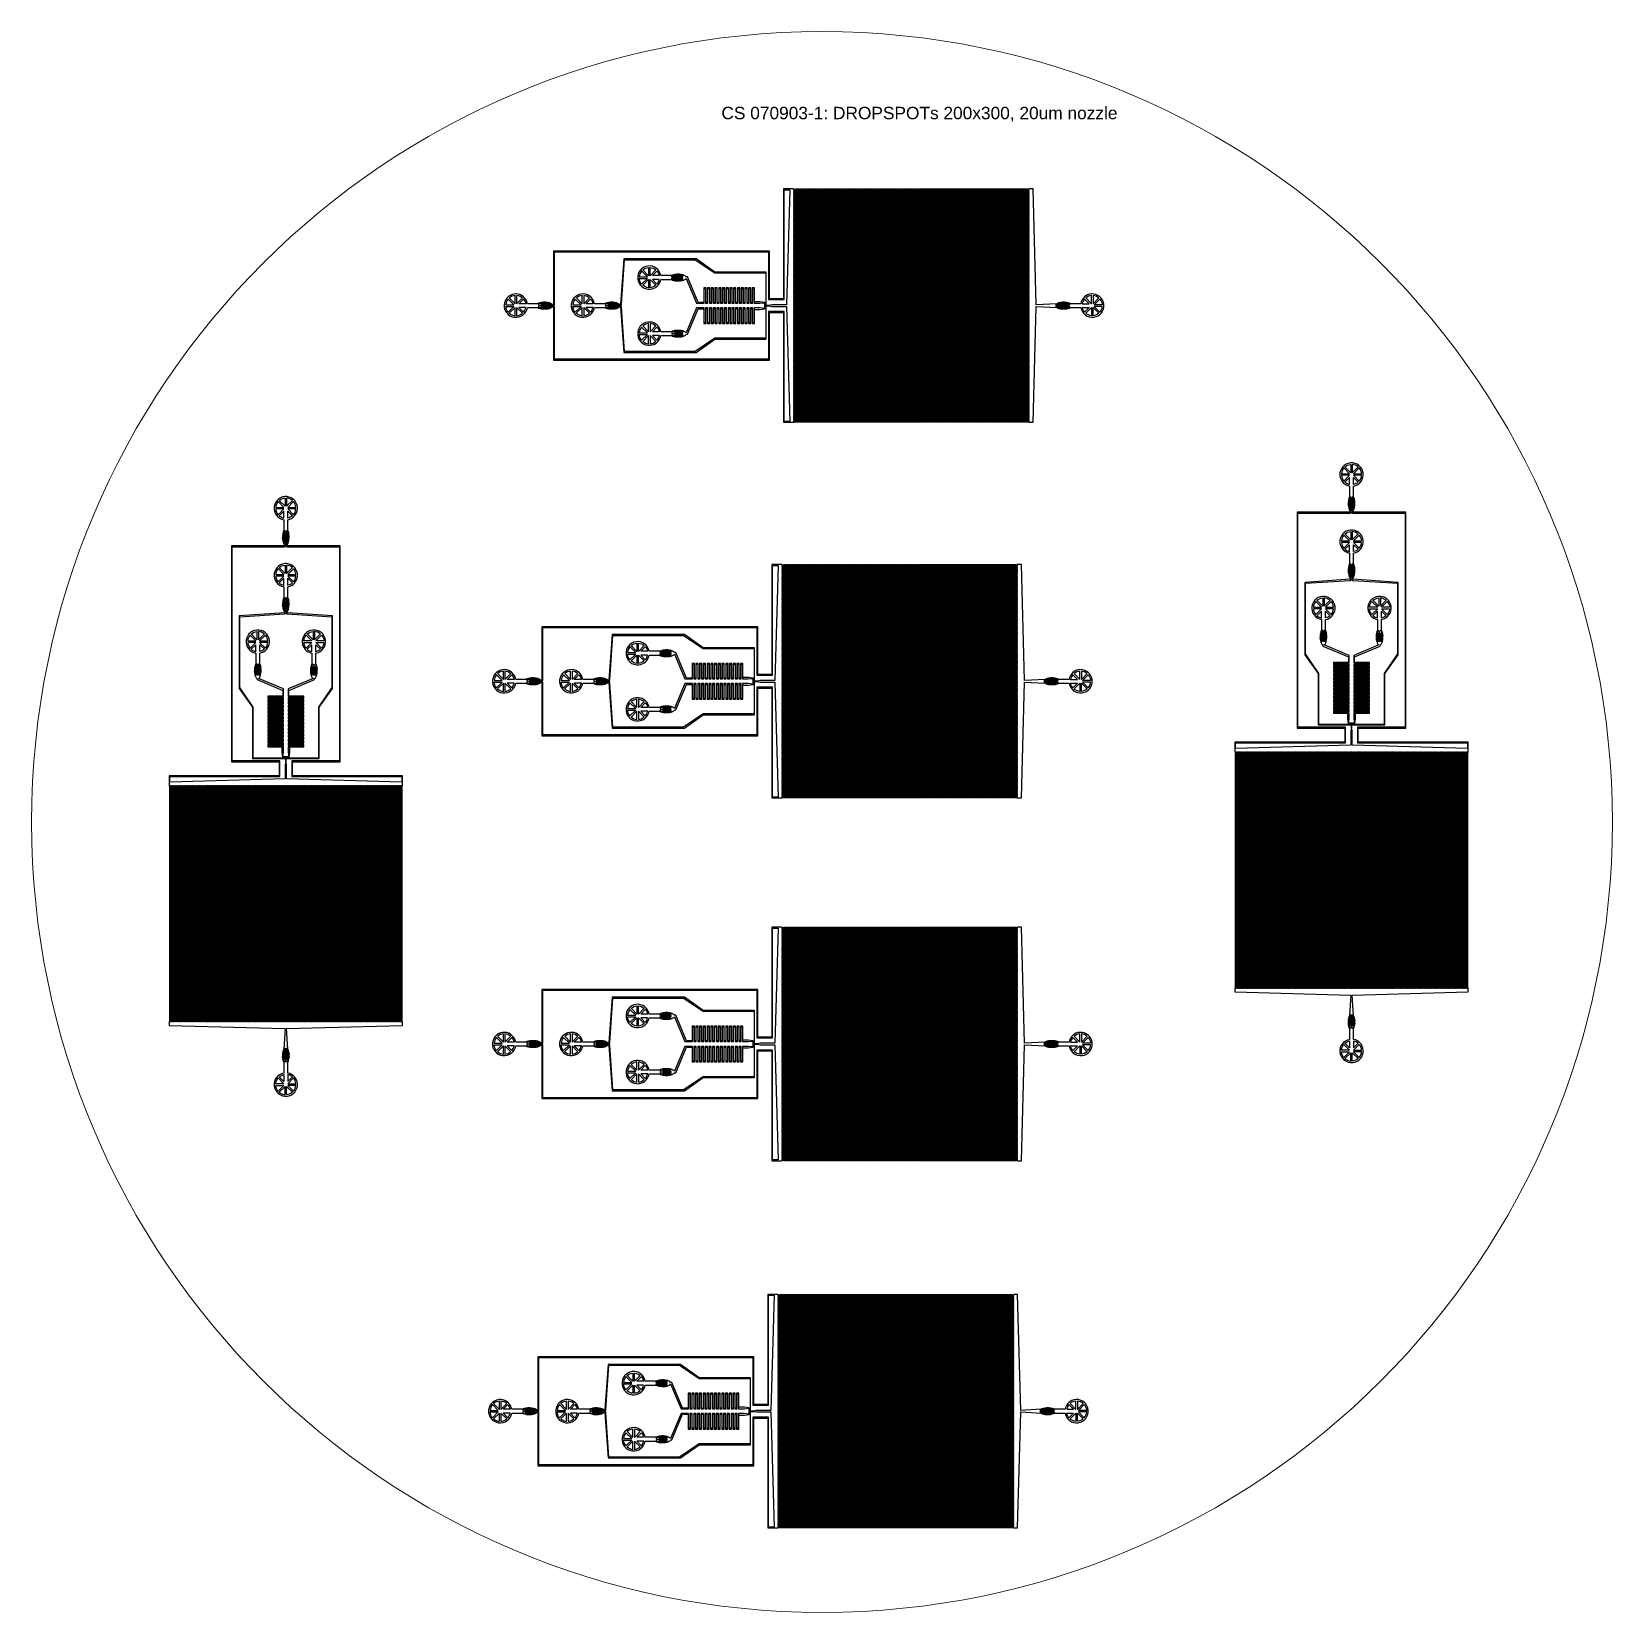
# Model space of a CAD drawing. Extents: x 4056 to 105656, y 4120 to 105720.
import ezdxf

# ---------------------------------------------------------------- set-up
doc = ezdxf.new("R2010")
doc.units = 13
doc.header["$MEASUREMENT"] = 0
doc.layers.add('Main Layer', color=7, linetype='Continuous', lineweight=0)
doc.styles.get("Standard").update_dxf_attribs({"font": 'Arial.ttf'})

msp = doc.modelspace()

# ---------------------------------------------------------------- texts
msp.add_text('CS 070903-1: DROPSPOTs 200x300, 20um nozzle', height=795.8).set_placement((48391, 100091))

# ---------------------------------------------------------------- blocks, each defined once
blk = doc.blocks.new('row')
blk.add_lwpolyline([(-20, -1000, -0.7745967), (-20, -1039), (-20, -1050, -0.7745967), (-20, -1089), (-20, -1100, -0.7745967), (-20, -1139), (-20, -1150, -0.7745967), (-20, -1189), (-20, -1200, -0.7745967), (-20, -1239), (-20, -1250, -0.7745967), (-20, -1289), (-20, -1300, -0.7745967), (-20, -1339), (-20, -1350, -0.7745967), (-20, -1389), (-20, -1400, -0.7745967), (-20, -1439), (-20, -1450, -0.7745967), (-20, -1489), (-20, -1500, -0.7745967), (-20, -1539), (-20, -1550, -0.7745967), (-20, -1589), (-20, -1600, -0.7745967), (-20, -1639), (-20, -1650, -0.7745967), (-20, -1689), (-20, -1700, -0.7745967), (-20, -1739), (-20, -1750, -0.7745967), (-20, -1789), (-20, -1800, -0.7745967), (-20, -1839), (-20, -1850, -0.7745967), (-20, -1889), (-20, -1900, -0.7745967), (-20, -1939), (-20, -1950, -0.7745967), (-20, -1989), (-20, -2000, -0.7745967), (-20, -2039), (-20, -2050, -0.7745967), (-20, -2089), (-20, -2100, -0.7745967), (-20, -2139), (-20, -2150, -0.7745967), (-20, -2189), (-20, -2200, -0.7745967), (-20, -2239), (-20, -2250, -0.7745967), (-20, -2289), (-20, -2300, -0.7745967), (-20, -2339), (-20, -2350, -0.7745967), (-20, -2389), (-20, -2400, -0.7745967), (-20, -2439), (-20, -2450, -0.7745967), (-20, -2489), (-20, -2500, -0.7745967), (-20, -2539), (-20, -2550, -0.7745967), (-20, -2589), (-20, -2600, -0.7745967), (-20, -2639), (-20, -2650, -0.7745967), (-20, -2689), (-20, -2700, -0.7745967), (-20, -2739), (-20, -2750, -0.7745967), (-20, -2789), (-20, -2800, -0.7745967), (-20, -2839), (-20, -2850, -0.7745967), (-20, -2889), (-20, -2900, -0.7745967), (-20, -2939), (-20, -2950, -0.7745967), (-20, -2989), (-20, -3000, -0.7745967), (-20, -3039), (-20, -3050, -0.7745967), (-20, -3089), (-20, -3100, -0.7745967), (-20, -3139), (-20, -3150, -0.7745967), (-20, -3189), (-20, -3200, -0.7745967), (-20, -3239), (-20, -3250, -0.7745967), (-20, -3289), (-20, -3300, -0.7745967), (-20, -3339), (-20, -3350, -0.7745967), (-20, -3389), (-20, -3400, -0.7745967), (-20, -3439), (-20, -3450, -0.7745967), (-20, -3489), (-20, -3500, -0.7745967), (-20, -3539), (-20, -3550, -0.7745967), (-20, -3589), (-20, -3600, -0.7745967), (-20, -3639), (-20, -3650, -0.7745967), (-20, -3689), (-20, -3700, -0.7745967), (-20, -3739), (-20, -3750, -0.7745967), (-20, -3789), (-20, -3800, -0.7745967), (-20, -3839), (-20, -3850, -0.7745967), (-20, -3889), (-20, -3900, -0.7745967), (-20, -3939), (-20, -3950, -0.7745967), (-20, -3989), (-20, -4000, -0.7745967), (-20, -4039), (-20, -4050, -0.7745967), (-20, -4089), (-20, -4100, -0.7745967), (-20, -4139), (-20, -4150, -0.7745967), (-20, -4189), (-20, -4200, -0.7745967), (-20, -4239), (-20, -4250, -0.7745967), (-20, -4289), (-20, -4300, -0.7745967), (-20, -4339), (-20, -4350, -0.7745967), (-20, -4389), (-20, -4400, -0.7745967), (-20, -4439), (-20, -4450, -0.7745967), (-20, -4489), (-20, -4500, -0.7745967), (-20, -4539), (-20, -4550, -0.7745967), (-20, -4589), (-20, -4600, -0.7745967), (-20, -4639), (-20, -4650, -0.7745967), (-20, -4689), (-20, -4700, -0.7745967), (-20, -4739), (-20, -4750, -0.7745967), (-20, -4789), (-20, -4800, -0.7745967), (-20, -4839), (-20, -4850, -0.7745967), (-20, -4889), (-20, -4900, -0.7745967), (-20, -4939), (-20, -4950, -0.7745967), (-20, -4989), (-20, -5000, -0.7745967), (-20, -5039), (-20, -5050, -0.7745967), (-20, -5089), (-20, -5100, -0.7745967), (-20, -5139), (-20, -5150, -0.7745967), (-20, -5189), (-20, -5200, -0.7745967), (-20, -5239), (-20, -5250, -0.7745967), (-20, -5289), (-20, -5300, -0.7745967), (-20, -5339), (-20, -5350, -0.7745967), (-20, -5389), (-20, -5400, -0.7745967), (-20, -5439), (-20, -5450, -0.7745967), (-20, -5489), (-20, -5500, -0.7745967), (-20, -5539), (-20, -5550, -0.7745967), (-20, -5589), (-20, -5600, -0.7745967), (-20, -5639), (-20, -5650, -0.7745967), (-20, -5689), (-20, -5700, -0.7745967), (-20, -5739), (-20, -5750, -0.7745967), (-20, -5789), (-20, -5800, -0.7745967), (-20, -5839), (-20, -5850, -0.7745967), (-20, -5889), (-20, -5900, -0.7745967), (-20, -5939), (-20, -5950, -0.7745967), (-20, -5989), (-20, -6000, -0.7745967), (-20, -6039), (-20, -6050, -0.7745967), (-20, -6089), (-20, -6100, -0.7745967), (-20, -6139), (-20, -6150, -0.7745967), (-20, -6189), (-20, -6200, -0.7745967), (-20, -6239), (-20, -6250, -0.7745967), (-20, -6289), (-20, -6300, -0.7745967), (-20, -6339), (-20, -6350, -0.7745967), (-20, -6389), (-20, -6400, -0.7745967), (-20, -6439), (-20, -6450, -0.7745967), (-20, -6489), (-20, -6500, -0.7745967), (-20, -6539), (-20, -6550, -0.7745967), (-20, -6589), (-20, -6600, -0.7745967), (-20, -6639), (-20, -6650, -0.7745967), (-20, -6689), (-20, -6700, -0.7745967), (-20, -6739), (-20, -6750, -0.7745967), (-20, -6789), (-20, -6800, -0.7745967), (-20, -6839), (-20, -6850, -0.7745967), (-20, -6889), (-20, -6900, -0.7745967), (-20, -6939), (-20, -6950, -0.7745967), (-20, -6989), (-20, -7000, -0.7745967), (-20, -7039), (-20, -7050, -0.7745967), (-20, -7089), (-20, -7100, -0.7745967), (-20, -7139), (-20, -7150, -0.7745967), (-20, -7189), (-20, -7200, -0.7745967), (-20, -7239), (-20, -7250, -0.7745967), (-20, -7289), (-20, -7300, -0.7745967), (-20, -7339), (-20, -7350, -0.7745967), (-20, -7389), (-20, -7400, -0.7745967), (-20, -7439), (-20, -7450, -0.7745967), (-20, -7489), (-20, -7500, -0.7745967), (-20, -7539), (-20, -7550, -0.7745967), (-20, -7589), (-20, -7600, -0.7745967), (-20, -7639), (-20, -7650, -0.7745967), (-20, -7689), (-20, -7700, -0.7745967), (-20, -7739), (-20, -7750, -0.7745967), (-20, -7789), (-20, -7800, -0.7745967), (-20, -7839), (-20, -7850, -0.7745967), (-20, -7889), (-20, -7900, -0.7745967), (-20, -7939), (-20, -7950, -0.7745967), (-20, -7989), (-20, -8000, -0.7745967), (-20, -8039), (-20, -8050, -0.7745967), (-20, -8089), (-20, -8100, -0.7745967), (-20, -8139), (-20, -8150, -0.7745967), (-20, -8189), (-20, -8200, -0.7745967), (-20, -8239), (-20, -8250, -0.7745967), (-20, -8289), (-20, -8300, -0.7745967), (-20, -8339), (-20, -8350, -0.7745967), (-20, -8389), (-20, -8400, -0.7745967), (-20, -8439), (-20, -8450, -0.7745967), (-20, -8489), (-20, -8500, -0.7745967), (-20, -8539), (-20, -8550, -0.7745967), (-20, -8589), (-20, -8600, -0.7745967), (-20, -8639), (-20, -8650, -0.7745967), (-20, -8689), (-20, -8700, -0.7745967), (-20, -8739), (-20, -8750, -0.7745967), (-20, -8789), (-20, -8800, -0.7745967), (-20, -8839), (-20, -8850, -0.7745967), (-20, -8889), (-20, -8900, -0.7745967), (-20, -8939), (-20, -8950, -0.7745967), (-20, -8989), (-20, -9000, -0.7745967), (-20, -9039), (-20, -9050, -0.7745967), (-20, -9089), (-20, -9100, -0.7745967), (-20, -9139), (-20, -9150, -0.7745967), (-20, -9189), (-20, -9200, -0.7745967), (-20, -9239), (-20, -9250, -0.7745967), (-20, -9289), (-20, -9300, -0.7745967), (-20, -9339), (-20, -9350, -0.7745967), (-20, -9389), (-20, -9400, -0.7745967), (-20, -9439), (-20, -9450, -0.7745967), (-20, -9489), (-20, -9500, -0.7745967), (-20, -9539), (-20, -9550, -0.7745967), (-20, -9589), (-20, -9600, -0.7745967), (-20, -9639), (-20, -9650, -0.7745967), (-20, -9689), (-20, -9700, -0.7745967), (-20, -9739), (-20, -9750, -0.7745967), (-20, -9789), (-20, -9800, -0.7745967), (-20, -9839), (-20, -9850, -0.7745967), (-20, -9889), (-20, -9900, -0.7745967), (-20, -9939), (-20, -9950, -0.7745967), (-20, -9989), (-20, -10000, -0.7745967), (-20, -10039), (-20, -10050, -0.7745967), (-20, -10089), (-20, -10100, -0.7745967), (-20, -10139), (-20, -10150, -0.7745967), (-20, -10189), (-20, -10200, -0.7745967), (-20, -10239), (-20, -10250, -0.7745967), (-20, -10289), (-20, -10300, -0.7745967), (-20, -10339), (-20, -10350, -0.7745967), (-20, -10389), (-20, -10400, -0.7745967), (-20, -10439), (-20, -10450, -0.7745967), (-20, -10489), (-20, -10500, -0.7745967), (-20, -10539), (-20, -10550, -0.7745967), (-20, -10589), (-20, -10600, -0.7745967), (-20, -10639), (-20, -10650, -0.7745967), (-20, -10689), (-20, -10700, -0.7745967), (-20, -10739), (-20, -10750, -0.7745967), (-20, -10789), (-20, -10800, -0.7745967), (-20, -10839), (-20, -10850, -0.7745967), (-20, -10889), (-20, -10900, -0.7745967), (-20, -10939), (-20, -10950, -0.7745967), (-20, -10989), (-20, -11000, -0.7745967), (-20, -11039), (-20, -11050, -0.7745967), (-20, -11089), (-20, -11100, -0.7745967), (-20, -11139), (-20, -11150, -0.7745967), (-20, -11189), (-20, -11200, -0.7745967), (-20, -11239), (-20, -11250, -0.7745967), (-20, -11289), (-20, -11300, -0.7745967), (-20, -11339), (-20, -11350, -0.7745967), (-20, -11389), (-20, -11400, -0.7745967), (-20, -11439), (-20, -11450, -0.7745967), (-20, -11489), (-20, -11500, -0.7745967), (-20, -11539), (-20, -11550, -0.7745967), (-20, -11589), (-20, -11600, -0.7745967), (-20, -11639), (-20, -11650, -0.7745967), (-20, -11689), (-20, -11700, -0.7745967), (-20, -11739), (-20, -11750, -0.7745967), (-20, -11789), (-20, -11800, -0.7745967), (-20, -11839), (-20, -11850, -0.7745967), (-20, -11889), (-20, -11900, -0.7745967), (-20, -11939), (-20, -11950, -0.7745967), (-20, -11989), (-20, -12000, -0.7745967), (-20, -12039), (-20, -12050, -0.7745967), (-20, -12089), (-20, -12100, -0.7745967), (-20, -12139), (-20, -12150, -0.7745967), (-20, -12189), (-20, -12200, -0.7745967), (-20, -12239), (-20, -12250, -0.7745967), (-20, -12289), (-20, -12300, -0.7745967), (-20, -12339), (-20, -12350, -0.7745967), (-20, -12389), (-20, -12400, -0.7745967), (-20, -12439), (-20, -12450, -0.7745967), (-20, -12489), (-20, -12500, -0.7745967), (-20, -12539), (-20, -12550, -0.7745967), (-20, -12589), (-20, -12600, -0.7745967), (-20, -12639), (-20, -12650, -0.7745967), (-20, -12689), (-20, -12700, -0.7745967), (-20, -12739), (-20, -12750, -0.7745967), (-20, -12789), (-20, -12800, -0.7745967), (-20, -12839), (-20, -12850, -0.7745967), (-20, -12889), (-20, -12900, -0.7745967), (-20, -12939), (-20, -12950, -0.7745967), (-20, -12989), (-20, -13000, -0.7745967), (-20, -13039), (-20, -13050, -0.7745967), (-20, -13089), (-20, -13100, -0.7745967), (-20, -13139), (-20, -13150, -0.7745967), (-20, -13189), (-20, -13200, -0.7745967), (-20, -13239), (-20, -13250, -0.7745967), (-20, -13289), (-20, -13300, -0.7745967), (-20, -13339), (-20, -13350, -0.7745967), (-20, -13389), (-20, -13400, -0.7745967), (-20, -13439), (-20, -13450, -0.7745967), (-20, -13489), (-20, -13500, -0.7745967), (-20, -13539), (-20, -13550, -0.7745967), (-20, -13589), (-20, -13600, -0.7745967), (-20, -13639), (-20, -13650, -0.7745967), (-20, -13689), (-20, -13700, -0.7745967), (-20, -13739), (-20, -13750, -0.7745967), (-20, -13789), (-20, -13800, -0.7745967), (-20, -13839), (-20, -13850, -0.7745967), (-20, -13889), (-20, -13900, -0.7745967), (-20, -13939), (-20, -13950, -0.7745967), (-20, -13989), (-20, -14000, -0.7745967), (-20, -14039), (-20, -14050, -0.7745967), (-20, -14089), (-20, -14100, -0.7745967), (-20, -14139), (-20, -14150, -0.7745967), (-20, -14189), (-20, -14200, -0.7745967), (-20, -14239), (-20, -14250, -0.7745967), (-20, -14289), (-20, -14300, -0.7745967), (-20, -14339), (-20, -14350, -0.7745967), (-20, -14389), (-20, -14400, -0.7745967), (-20, -14439), (-20, -14450, -0.7745967), (-20, -14489), (-20, -14500, -0.7745967), (-20, -14539), (-20, -14550, -0.7745967), (-20, -14589), (-20, -14600, -0.7745967), (-20, -14639), (-20, -14650, -0.7745967), (-20, -14689), (-20, -14700, -0.7745967), (-20, -14739), (-20, -14750, -0.7745967), (-20, -14789), (-20, -14800, -0.7745967), (-20, -14839), (-20, -14850, -0.7745967), (-20, -14889), (-20, -14900, -0.7745967), (-20, -14939), (-20, -14950, -0.7745967), (-20, -14989), (-20, -15000, -0.7745967), (-20, -15039), (-20, -15050, -0.7745967), (-20, -15089), (-20, -15100), (0, -15150), (25, -15150), (45, -15100), (45, -15089, -0.7745967), (45, -15050), (45, -15039, -0.7745967), (45, -15000), (45, -14989, -0.7745967), (45, -14950), (45, -14939, -0.7745967), (45, -14900), (45, -14889, -0.7745967), (45, -14850), (45, -14839, -0.7745967), (45, -14800), (45, -14789, -0.7745967), (45, -14750), (45, -14739, -0.7745967), (45, -14700), (45, -14689, -0.7745967), (45, -14650), (45, -14639, -0.7745967), (45, -14600), (45, -14589, -0.7745967), (45, -14550), (45, -14539, -0.7745967), (45, -14500), (45, -14489, -0.7745967), (45, -14450), (45, -14439, -0.7745967), (45, -14400), (45, -14389, -0.7745967), (45, -14350), (45, -14339, -0.7745967), (45, -14300), (45, -14289, -0.7745967), (45, -14250), (45, -14239, -0.7745967), (45, -14200), (45, -14189, -0.7745967), (45, -14150), (45, -14139, -0.7745967), (45, -14100), (45, -14089, -0.7745967), (45, -14050), (45, -14039, -0.7745967), (45, -14000), (45, -13989, -0.7745967), (45, -13950), (45, -13939, -0.7745967), (45, -13900), (45, -13889, -0.7745967), (45, -13850), (45, -13839, -0.7745967), (45, -13800), (45, -13789, -0.7745967), (45, -13750), (45, -13739, -0.7745967), (45, -13700), (45, -13689, -0.7745967), (45, -13650), (45, -13639, -0.7745967), (45, -13600), (45, -13589, -0.7745967), (45, -13550), (45, -13539, -0.7745967), (45, -13500), (45, -13489, -0.7745967), (45, -13450), (45, -13439, -0.7745967), (45, -13400), (45, -13389, -0.7745967), (45, -13350), (45, -13339, -0.7745967), (45, -13300), (45, -13289, -0.7745967), (45, -13250), (45, -13239, -0.7745967), (45, -13200), (45, -13189, -0.7745967), (45, -13150), (45, -13139, -0.7745967), (45, -13100), (45, -13089, -0.7745967), (45, -13050), (45, -13039, -0.7745967), (45, -13000), (45, -12989, -0.7745967), (45, -12950), (45, -12939, -0.7745967), (45, -12900), (45, -12889, -0.7745967), (45, -12850), (45, -12839, -0.7745967), (45, -12800), (45, -12789, -0.7745967), (45, -12750), (45, -12739, -0.7745967), (45, -12700), (45, -12689, -0.7745967), (45, -12650), (45, -12639, -0.7745967), (45, -12600), (45, -12589, -0.7745967), (45, -12550), (45, -12539, -0.7745967), (45, -12500), (45, -12489, -0.7745967), (45, -12450), (45, -12439, -0.7745967), (45, -12400), (45, -12389, -0.7745967), (45, -12350), (45, -12339, -0.7745967), (45, -12300), (45, -12289, -0.7745967), (45, -12250), (45, -12239, -0.7745967), (45, -12200), (45, -12189, -0.7745967), (45, -12150), (45, -12139, -0.7745967), (45, -12100), (45, -12089, -0.7745967), (45, -12050), (45, -12039, -0.7745967), (45, -12000), (45, -11989, -0.7745967), (45, -11950), (45, -11939, -0.7745967), (45, -11900), (45, -11889, -0.7745967), (45, -11850), (45, -11839, -0.7745967), (45, -11800), (45, -11789, -0.7745967), (45, -11750), (45, -11739, -0.7745967), (45, -11700), (45, -11689, -0.7745967), (45, -11650), (45, -11639, -0.7745967), (45, -11600), (45, -11589, -0.7745967), (45, -11550), (45, -11539, -0.7745967), (45, -11500), (45, -11489, -0.7745967), (45, -11450), (45, -11439, -0.7745967), (45, -11400), (45, -11389, -0.7745967), (45, -11350), (45, -11339, -0.7745967), (45, -11300), (45, -11289, -0.7745967), (45, -11250), (45, -11239, -0.7745967), (45, -11200), (45, -11189, -0.7745967), (45, -11150), (45, -11139, -0.7745967), (45, -11100), (45, -11089, -0.7745967), (45, -11050), (45, -11039, -0.7745967), (45, -11000), (45, -10989, -0.7745967), (45, -10950), (45, -10939, -0.7745967), (45, -10900), (45, -10889, -0.7745967), (45, -10850), (45, -10839, -0.7745967), (45, -10800), (45, -10789, -0.7745967), (45, -10750), (45, -10739, -0.7745967), (45, -10700), (45, -10689, -0.7745967), (45, -10650), (45, -10639, -0.7745967), (45, -10600), (45, -10589, -0.7745967), (45, -10550), (45, -10539, -0.7745967), (45, -10500), (45, -10489, -0.7745967), (45, -10450), (45, -10439, -0.7745967), (45, -10400), (45, -10389, -0.7745967), (45, -10350), (45, -10339, -0.7745967), (45, -10300), (45, -10289, -0.7745967), (45, -10250), (45, -10239, -0.7745967), (45, -10200), (45, -10189, -0.7745967), (45, -10150), (45, -10139, -0.7745967), (45, -10100), (45, -10089, -0.7745967), (45, -10050), (45, -10039, -0.7745967), (45, -10000), (45, -9989, -0.7745967), (45, -9950), (45, -9939, -0.7745967), (45, -9900), (45, -9889, -0.7745967), (45, -9850), (45, -9839, -0.7745967), (45, -9800), (45, -9789, -0.7745967), (45, -9750), (45, -9739, -0.7745967), (45, -9700), (45, -9689, -0.7745967), (45, -9650), (45, -9639, -0.7745967), (45, -9600), (45, -9589, -0.7745967), (45, -9550), (45, -9539, -0.7745967), (45, -9500), (45, -9489, -0.7745967), (45, -9450), (45, -9439, -0.7745967), (45, -9400), (45, -9389, -0.7745967), (45, -9350), (45, -9339, -0.7745967), (45, -9300), (45, -9289, -0.7745967), (45, -9250), (45, -9239, -0.7745967), (45, -9200), (45, -9189, -0.7745967), (45, -9150), (45, -9139, -0.7745967), (45, -9100), (45, -9089, -0.7745967), (45, -9050), (45, -9039, -0.7745967), (45, -9000), (45, -8989, -0.7745967), (45, -8950), (45, -8939, -0.7745967), (45, -8900), (45, -8889, -0.7745967), (45, -8850), (45, -8839, -0.7745967), (45, -8800), (45, -8789, -0.7745967), (45, -8750), (45, -8739, -0.7745967), (45, -8700), (45, -8689, -0.7745967), (45, -8650), (45, -8639, -0.7745967), (45, -8600), (45, -8589, -0.7745967), (45, -8550), (45, -8539, -0.7745967), (45, -8500), (45, -8489, -0.7745967), (45, -8450), (45, -8439, -0.7745967), (45, -8400), (45, -8389, -0.7745967), (45, -8350), (45, -8339, -0.7745967), (45, -8300), (45, -8289, -0.7745967), (45, -8250), (45, -8239, -0.7745967), (45, -8200), (45, -8189, -0.7745967), (45, -8150), (45, -8139, -0.7745967), (45, -8100), (45, -8089, -0.7745967), (45, -8050), (45, -8039, -0.7745967), (45, -8000), (45, -7989, -0.7745967), (45, -7950), (45, -7939, -0.7745967), (45, -7900), (45, -7889, -0.7745967), (45, -7850), (45, -7839, -0.7745967), (45, -7800), (45, -7789, -0.7745967), (45, -7750), (45, -7739, -0.7745967), (45, -7700), (45, -7689, -0.7745967), (45, -7650), (45, -7639, -0.7745967), (45, -7600), (45, -7589, -0.7745967), (45, -7550), (45, -7539, -0.7745967), (45, -7500), (45, -7489, -0.7745967), (45, -7450), (45, -7439, -0.7745967), (45, -7400), (45, -7389, -0.7745967), (45, -7350), (45, -7339, -0.7745967), (45, -7300), (45, -7289, -0.7745967), (45, -7250), (45, -7239, -0.7745967), (45, -7200), (45, -7189, -0.7745967), (45, -7150), (45, -7139, -0.7745967), (45, -7100), (45, -7089, -0.7745967), (45, -7050), (45, -7039, -0.7745967), (45, -7000), (45, -6989, -0.7745967), (45, -6950), (45, -6939, -0.7745967), (45, -6900), (45, -6889, -0.7745967), (45, -6850), (45, -6839, -0.7745967), (45, -6800), (45, -6789, -0.7745967), (45, -6750), (45, -6739, -0.7745967), (45, -6700), (45, -6689, -0.7745967), (45, -6650), (45, -6639, -0.7745967), (45, -6600), (45, -6589, -0.7745967), (45, -6550), (45, -6539, -0.7745967), (45, -6500), (45, -6489, -0.7745967), (45, -6450), (45, -6439, -0.7745967), (45, -6400), (45, -6389, -0.7745967), (45, -6350), (45, -6339, -0.7745967), (45, -6300), (45, -6289, -0.7745967), (45, -6250), (45, -6239, -0.7745967), (45, -6200), (45, -6189, -0.7745967), (45, -6150), (45, -6139, -0.7745967), (45, -6100), (45, -6089, -0.7745967), (45, -6050), (45, -6039, -0.7745967), (45, -6000), (45, -5989, -0.7745967), (45, -5950), (45, -5939, -0.7745967), (45, -5900), (45, -5889, -0.7745967), (45, -5850), (45, -5839, -0.7745967), (45, -5800), (45, -5789, -0.7745967), (45, -5750), (45, -5739, -0.7745967), (45, -5700), (45, -5689, -0.7745967), (45, -5650), (45, -5639, -0.7745967), (45, -5600), (45, -5589, -0.7745967), (45, -5550), (45, -5539, -0.7745967), (45, -5500), (45, -5489, -0.7745967), (45, -5450), (45, -5439, -0.7745967), (45, -5400), (45, -5389, -0.7745967), (45, -5350), (45, -5339, -0.7745967), (45, -5300), (45, -5289, -0.7745967), (45, -5250), (45, -5239, -0.7745967), (45, -5200), (45, -5189, -0.7745967), (45, -5150), (45, -5139, -0.7745967), (45, -5100), (45, -5089, -0.7745967), (45, -5050), (45, -5039, -0.7745967), (45, -5000), (45, -4989, -0.7745967), (45, -4950), (45, -4939, -0.7745967), (45, -4900), (45, -4889, -0.7745967), (45, -4850), (45, -4839, -0.7745967), (45, -4800), (45, -4789, -0.7745967), (45, -4750), (45, -4739, -0.7745967), (45, -4700), (45, -4689, -0.7745967), (45, -4650), (45, -4639, -0.7745967), (45, -4600), (45, -4589, -0.7745967), (45, -4550), (45, -4539, -0.7745967), (45, -4500), (45, -4489, -0.7745967), (45, -4450), (45, -4439, -0.7745967), (45, -4400), (45, -4389, -0.7745967), (45, -4350), (45, -4339, -0.7745967), (45, -4300), (45, -4289, -0.7745967), (45, -4250), (45, -4239, -0.7745967), (45, -4200), (45, -4189, -0.7745967), (45, -4150), (45, -4139, -0.7745967), (45, -4100), (45, -4089, -0.7745967), (45, -4050), (45, -4039, -0.7745967), (45, -4000), (45, -3989, -0.7745967), (45, -3950), (45, -3939, -0.7745967), (45, -3900), (45, -3889, -0.7745967), (45, -3850), (45, -3839, -0.7745967), (45, -3800), (45, -3789, -0.7745967), (45, -3750), (45, -3739, -0.7745967), (45, -3700), (45, -3689, -0.7745967), (45, -3650), (45, -3639, -0.7745967), (45, -3600), (45, -3589, -0.7745967), (45, -3550), (45, -3539, -0.7745967), (45, -3500), (45, -3489, -0.7745967), (45, -3450), (45, -3439, -0.7745967), (45, -3400), (45, -3389, -0.7745967), (45, -3350), (45, -3339, -0.7745967), (45, -3300), (45, -3289, -0.7745967), (45, -3250), (45, -3239, -0.7745967), (45, -3200), (45, -3189, -0.7745967), (45, -3150), (45, -3139, -0.7745967), (45, -3100), (45, -3089, -0.7745967), (45, -3050), (45, -3039, -0.7745967), (45, -3000), (45, -2989, -0.7745967), (45, -2950), (45, -2939, -0.7745967), (45, -2900), (45, -2889, -0.7745967), (45, -2850), (45, -2839, -0.7745967), (45, -2800), (45, -2789, -0.7745967), (45, -2750), (45, -2739, -0.7745967), (45, -2700), (45, -2689, -0.7745967), (45, -2650), (45, -2639, -0.7745967), (45, -2600), (45, -2589, -0.7745967), (45, -2550), (45, -2539, -0.7745967), (45, -2500), (45, -2489, -0.7745967), (45, -2450), (45, -2439, -0.7745967), (45, -2400), (45, -2389, -0.7745967), (45, -2350), (45, -2339, -0.7745967), (45, -2300), (45, -2289, -0.7745967), (45, -2250), (45, -2239, -0.7745967), (45, -2200), (45, -2189, -0.7745967), (45, -2150), (45, -2139, -0.7745967), (45, -2100), (45, -2089, -0.7745967), (45, -2050), (45, -2039, -0.7745967), (45, -2000), (45, -1989, -0.7745967), (45, -1950), (45, -1939, -0.7745967), (45, -1900), (45, -1889, -0.7745967), (45, -1850), (45, -1839, -0.7745967), (45, -1800), (45, -1789, -0.7745967), (45, -1750), (45, -1739, -0.7745967), (45, -1700), (45, -1689, -0.7745967), (45, -1650), (45, -1639, -0.7745967), (45, -1600), (45, -1589, -0.7745967), (45, -1550), (45, -1539, -0.7745967), (45, -1500), (45, -1489, -0.7745967), (45, -1450), (45, -1439, -0.7745967), (45, -1400), (45, -1389, -0.7745967), (45, -1350), (45, -1339, -0.7745967), (45, -1300), (45, -1289, -0.7745967), (45, -1250), (45, -1239, -0.7745967), (45, -1200), (45, -1189, -0.7745967), (45, -1150), (45, -1139, -0.7745967), (45, -1100), (45, -1089, -0.7745967), (45, -1050), (45, -1039, -0.7745967), (45, -1000), (45, -989, -0.7745967), (45, -950), (45, -939, -0.7745967), (45, -900), (45, -889, -0.7745967), (45, -850), (45, -839, -0.7745967), (45, -800), (45, -789, -0.7745967), (45, -750), (45, -739, -0.7745967), (45, -700), (45, -689, -0.7745967), (45, -650), (45, -639, -0.7745967), (45, -600), (45, -589, -0.7745967), (45, -550), (45, -539, -0.7745967), (45, -500), (45, -489, -0.7745967), (45, -450), (45, -439, -0.7745967), (45, -400), (45, -389, -0.7745967), (45, -350), (45, -339, -0.7745967), (45, -300), (45, -289, -0.7745967), (45, -250), (45, -239, -0.7745967), (45, -200), (45, -189, -0.7745967), (45, -150), (45, -139, -0.7745967), (45, -100), (45, -50), (45, -50), (25, 0), (0, 0), (-20, -50), (-20, -100, -0.7745967), (-20, -139), (-20, -150, -0.7745967), (-20, -189), (-20, -200, -0.7745967), (-20, -239), (-20, -250, -0.7745967), (-20, -289), (-20, -300, -0.7745967), (-20, -339), (-20, -350, -0.7745967), (-20, -389), (-20, -400, -0.7745967), (-20, -439), (-20, -450, -0.7745967), (-20, -489), (-20, -500, -0.7745967), (-20, -539), (-20, -550, -0.7745967), (-20, -589), (-20, -600, -0.7745967), (-20, -639), (-20, -650, -0.7745967), (-20, -689), (-20, -700, -0.7745967), (-20, -739), (-20, -750, -0.7745967), (-20, -789), (-20, -800, -0.7745967), (-20, -839), (-20, -850, -0.7745967), (-20, -889), (-20, -900, -0.7745967), (-20, -939), (-20, -950, -0.7745967), (-20, -989)], format="xyb", close=True)

# ---------------------------------------------------------------- linework, layer by layer
for points in [[(69946, 88235), (68630, 88159), (68430, 95609), (68180, 95609), (68180, 95596), (68130, 95576), (68119, 95576, 0.7745967), (68080, 95576), (68069, 95576, 0.7745967), (68030, 95576), (68019, 95576, 0.7745967), (67980, 95576), (67969, 95576, 0.7745967), (67930, 95576), (67919, 95576, 0.7745967), (67880, 95576), (67869, 95576, 0.7745967), (67830, 95576), (67819, 95576, 0.7745967), (67780, 95576), (67769, 95576, 0.7745967), (67730, 95576), (67719, 95576, 0.7745967), (67680, 95576), (67669, 95576, 0.7745967), (67630, 95576), (67619, 95576, 0.7745967), (67580, 95576), (67569, 95576, 0.7745967), (67530, 95576), (67519, 95576, 0.7745967), (67480, 95576), (67469, 95576, 0.7745967), (67430, 95576), (67419, 95576, 0.7745967), (67380, 95576), (67369, 95576, 0.7745967), (67330, 95576), (67319, 95576, 0.7745967), (67280, 95576), (67269, 95576, 0.7745967), (67230, 95576), (67219, 95576, 0.7745967), (67180, 95576), (67169, 95576, 0.7745967), (67130, 95576), (67119, 95576, 0.7745967), (67080, 95576), (67069, 95576, 0.7745967), (67030, 95576), (67019, 95576, 0.7745967), (66980, 95576), (66969, 95576, 0.7745967), (66930, 95576), (66919, 95576, 0.7745967), (66880, 95576), (66869, 95576, 0.7745967), (66830, 95576), (66819, 95576, 0.7745967), (66780, 95576), (66769, 95576, 0.7745967), (66730, 95576), (66719, 95576, 0.7745967), (66680, 95576), (66669, 95576, 0.7745967), (66630, 95576), (66619, 95576, 0.7745967), (66580, 95576), (66569, 95576, 0.7745967), (66530, 95576), (66519, 95576, 0.7745967), (66480, 95576), (66469, 95576, 0.7745967), (66430, 95576), (66419, 95576, 0.7745967), (66380, 95576), (66369, 95576, 0.7745967), (66330, 95576), (66319, 95576, 0.7745967), (66280, 95576), (66269, 95576, 0.7745967), (66230, 95576), (66219, 95576, 0.7745967), (66180, 95576), (66169, 95576, 0.7745967), (66130, 95576), (66119, 95576, 0.7745967), (66080, 95576), (66069, 95576, 0.7745967), (66030, 95576), (66019, 95576, 0.7745967), (65980, 95576), (65969, 95576, 0.7745967), (65930, 95576), (65919, 95576, 0.7745967), (65880, 95576), (65869, 95576, 0.7745967), (65830, 95576), (65819, 95576, 0.7745967), (65780, 95576), (65769, 95576, 0.7745967), (65730, 95576), (65719, 95576, 0.7745967), (65680, 95576), (65669, 95576, 0.7745967), (65630, 95576), (65619, 95576, 0.7745967), (65580, 95576), (65569, 95576, 0.7745967), (65530, 95576), (65519, 95576, 0.7745967), (65480, 95576), (65469, 95576, 0.7745967), (65430, 95576), (65419, 95576, 0.7745967), (65380, 95576), (65369, 95576, 0.7745967), (65330, 95576), (65319, 95576, 0.7745967), (65280, 95576), (65269, 95576, 0.7745967), (65230, 95576), (65219, 95576, 0.7745967), (65180, 95576), (65169, 95576, 0.7745967), (65130, 95576), (65119, 95576, 0.7745967), (65080, 95576), (65069, 95576, 0.7745967), (65030, 95576), (65019, 95576, 0.7745967), (64980, 95576), (64969, 95576, 0.7745967), (64930, 95576), (64919, 95576, 0.7745967), (64880, 95576), (64869, 95576, 0.7745967), (64830, 95576), (64819, 95576, 0.7745967), (64780, 95576), (64769, 95576, 0.7745967), (64730, 95576), (64719, 95576, 0.7745967), (64680, 95576), (64669, 95576, 0.7745967), (64630, 95576), (64619, 95576, 0.7745967), (64580, 95576), (64569, 95576, 0.7745967), (64530, 95576), (64519, 95576, 0.7745967), (64480, 95576), (64469, 95576, 0.7745967), (64430, 95576), (64419, 95576, 0.7745967), (64380, 95576), (64369, 95576, 0.7745967), (64330, 95576), (64319, 95576, 0.7745967), (64280, 95576), (64269, 95576, 0.7745967), (64230, 95576), (64219, 95576, 0.7745967), (64180, 95576), (64169, 95576, 0.7745967), (64130, 95576), (64119, 95576, 0.7745967), (64080, 95576), (64069, 95576, 0.7745967), (64030, 95576), (64019, 95576, 0.7745967), (63980, 95576), (63969, 95576, 0.7745967), (63930, 95576), (63919, 95576, 0.7745967), (63880, 95576), (63869, 95576, 0.7745967), (63830, 95576), (63819, 95576, 0.7745967), (63780, 95576), (63769, 95576, 0.7745967), (63730, 95576), (63719, 95576, 0.7745967), (63680, 95576), (63669, 95576, 0.7745967), (63630, 95576), (63619, 95576, 0.7745967), (63580, 95576), (63569, 95576, 0.7745967), (63530, 95576), (63519, 95576, 0.7745967), (63480, 95576), (63469, 95576, 0.7745967), (63430, 95576), (63419, 95576, 0.7745967), (63380, 95576), (63369, 95576, 0.7745967), (63330, 95576), (63319, 95576, 0.7745967), (63280, 95576), (63269, 95576, 0.7745967), (63230, 95576), (63219, 95576, 0.7745967), (63180, 95576), (63169, 95576, 0.7745967), (63130, 95576), (63119, 95576, 0.7745967), (63080, 95576), (63069, 95576, 0.7745967), (63030, 95576), (63019, 95576, 0.7745967), (62980, 95576), (62969, 95576, 0.7745967), (62930, 95576), (62919, 95576, 0.7745967), (62880, 95576), (62869, 95576, 0.7745967), (62830, 95576), (62819, 95576, 0.7745967), (62780, 95576), (62769, 95576, 0.7745967), (62730, 95576), (62719, 95576, 0.7745967), (62680, 95576), (62669, 95576, 0.7745967), (62630, 95576), (62619, 95576, 0.7745967), (62580, 95576), (62569, 95576, 0.7745967), (62530, 95576), (62519, 95576, 0.7745967), (62480, 95576), (62469, 95576, 0.7745967), (62430, 95576), (62419, 95576, 0.7745967), (62380, 95576), (62369, 95576, 0.7745967), (62330, 95576), (62319, 95576, 0.7745967), (62280, 95576), (62269, 95576, 0.7745967), (62230, 95576), (62219, 95576, 0.7745967), (62180, 95576), (62169, 95576, 0.7745967), (62130, 95576), (62119, 95576, 0.7745967), (62080, 95576), (62069, 95576, 0.7745967), (62030, 95576), (62019, 95576, 0.7745967), (61980, 95576), (61969, 95576, 0.7745967), (61930, 95576), (61919, 95576, 0.7745967), (61880, 95576), (61869, 95576, 0.7745967), (61830, 95576), (61819, 95576, 0.7745967), (61780, 95576), (61769, 95576, 0.7745967), (61730, 95576), (61719, 95576, 0.7745967), (61680, 95576), (61669, 95576, 0.7745967), (61630, 95576), (61619, 95576, 0.7745967), (61580, 95576), (61569, 95576, 0.7745967), (61530, 95576), (61519, 95576, 0.7745967), (61480, 95576), (61469, 95576, 0.7745967), (61430, 95576), (61419, 95576, 0.7745967), (61380, 95576), (61369, 95576, 0.7745967), (61330, 95576), (61319, 95576, 0.7745967), (61280, 95576), (61269, 95576, 0.7745967), (61230, 95576), (61219, 95576, 0.7745967), (61180, 95576), (61169, 95576, 0.7745967), (61130, 95576), (61119, 95576, 0.7745967), (61080, 95576), (61069, 95576, 0.7745967), (61030, 95576), (61019, 95576, 0.7745967), (60980, 95576), (60969, 95576, 0.7745967), (60930, 95576), (60919, 95576, 0.7745967), (60880, 95576), (60869, 95576, 0.7745967), (60830, 95576), (60819, 95576, 0.7745967), (60780, 95576), (60769, 95576, 0.7745967), (60730, 95576), (60719, 95576, 0.7745967), (60680, 95576), (60669, 95576, 0.7745967), (60630, 95576), (60619, 95576, 0.7745967), (60580, 95576), (60569, 95576, 0.7745967), (60530, 95576), (60519, 95576, 0.7745967), (60480, 95576), (60469, 95576, 0.7745967), (60430, 95576), (60419, 95576, 0.7745967), (60380, 95576), (60369, 95576, 0.7745967), (60330, 95576), (60319, 95576, 0.7745967), (60280, 95576), (60269, 95576, 0.7745967), (60230, 95576), (60219, 95576, 0.7745967), (60180, 95576), (60169, 95576, 0.7745967), (60130, 95576), (60119, 95576, 0.7745967), (60080, 95576), (60069, 95576, 0.7745967), (60030, 95576), (60019, 95576, 0.7745967), (59980, 95576), (59969, 95576, 0.7745967), (59930, 95576), (59919, 95576, 0.7745967), (59880, 95576), (59869, 95576, 0.7745967), (59830, 95576), (59819, 95576, 0.7745967), (59780, 95576), (59769, 95576, 0.7745967), (59730, 95576), (59719, 95576, 0.7745967), (59680, 95576), (59669, 95576, 0.7745967), (59630, 95576), (59619, 95576, 0.7745967), (59580, 95576), (59569, 95576, 0.7745967), (59530, 95576), (59519, 95576, 0.7745967), (59480, 95576), (59469, 95576, 0.7745967), (59430, 95576), (59419, 95576, 0.7745967), (59380, 95576), (59369, 95576, 0.7745967), (59330, 95576), (59319, 95576, 0.7745967), (59280, 95576), (59269, 95576, 0.7745967), (59230, 95576), (59219, 95576, 0.7745967), (59180, 95576), (59169, 95576, 0.7745967), (59130, 95576), (59119, 95576, 0.7745967), (59080, 95576), (59069, 95576, 0.7745967), (59030, 95576), (59019, 95576, 0.7745967), (58980, 95576), (58969, 95576, 0.7745967), (58930, 95576), (58919, 95576, 0.7745967), (58880, 95576), (58869, 95576, 0.7745967), (58830, 95576), (58819, 95576, 0.7745967), (58780, 95576), (58769, 95576, 0.7745967), (58730, 95576), (58719, 95576, 0.7745967), (58680, 95576), (58669, 95576, 0.7745967), (58630, 95576), (58619, 95576, 0.7745967), (58580, 95576), (58569, 95576, 0.7745967), (58530, 95576), (58519, 95576, 0.7745967), (58480, 95576), (58469, 95576, 0.7745967), (58430, 95576), (58419, 95576, 0.7745967), (58380, 95576), (58369, 95576, 0.7745967), (58330, 95576), (58319, 95576, 0.7745967), (58280, 95576), (58269, 95576, 0.7745967), (58230, 95576), (58219, 95576, 0.7745967), (58180, 95576), (58169, 95576, 0.7745967), (58130, 95576), (58119, 95576, 0.7745967), (58080, 95576), (58069, 95576, 0.7745967), (58030, 95576), (58019, 95576, 0.7745967), (57980, 95576), (57969, 95576, 0.7745967), (57930, 95576), (57919, 95576, 0.7745967), (57880, 95576), (57869, 95576, 0.7745967), (57830, 95576), (57819, 95576, 0.7745967), (57780, 95576), (57769, 95576, 0.7745967), (57730, 95576), (57719, 95576, 0.7745967), (57680, 95576), (57669, 95576, 0.7745967), (57630, 95576), (57619, 95576, 0.7745967), (57580, 95576), (57569, 95576, 0.7745967), (57530, 95576), (57519, 95576, 0.7745967), (57480, 95576), (57469, 95576, 0.7745967), (57430, 95576), (57419, 95576, 0.7745967), (57380, 95576), (57369, 95576, 0.7745967), (57330, 95576), (57319, 95576, 0.7745967), (57280, 95576), (57269, 95576, 0.7745967), (57230, 95576), (57219, 95576, 0.7745967), (57180, 95576), (57169, 95576, 0.7745967), (57130, 95576), (57119, 95576, 0.7745967), (57080, 95576), (57069, 95576, 0.7745967), (57030, 95576), (57019, 95576, 0.7745967), (56980, 95576), (56969, 95576, 0.7745967), (56930, 95576), (56919, 95576, 0.7745967), (56880, 95576), (56869, 95576, 0.7745967), (56830, 95576), (56819, 95576, 0.7745967), (56780, 95576), (56769, 95576, 0.7745967), (56730, 95576), (56719, 95576, 0.7745967), (56680, 95576), (56669, 95576, 0.7745967), (56630, 95576), (56619, 95576, 0.7745967), (56580, 95576), (56569, 95576, 0.7745967), (56530, 95576), (56519, 95576, 0.7745967), (56480, 95576), (56469, 95576, 0.7745967), (56430, 95576), (56419, 95576, 0.7745967), (56380, 95576), (56369, 95576, 0.7745967), (56330, 95576), (56319, 95576, 0.7745967), (56280, 95576), (56269, 95576, 0.7745967), (56230, 95576), (56219, 95576, 0.7745967), (56180, 95576), (56169, 95576, 0.7745967), (56130, 95576), (56119, 95576, 0.7745967), (56080, 95576), (56069, 95576, 0.7745967), (56030, 95576), (56019, 95576, 0.7745967), (55980, 95576), (55969, 95576, 0.7745967), (55930, 95576), (55919, 95576, 0.7745967), (55880, 95576), (55869, 95576, 0.7745967), (55830, 95576), (55819, 95576, 0.7745967), (55780, 95576), (55769, 95576, 0.7745967), (55730, 95576), (55719, 95576, 0.7745967), (55680, 95576), (55669, 95576, 0.7745967), (55630, 95576), (55619, 95576, 0.7745967), (55580, 95576), (55569, 95576, 0.7745967), (55530, 95576), (55519, 95576, 0.7745967), (55480, 95576), (55469, 95576, 0.7745967), (55430, 95576), (55419, 95576, 0.7745967), (55380, 95576), (55369, 95576, 0.7745967), (55330, 95576), (55319, 95576, 0.7745967), (55280, 95576), (55269, 95576, 0.7745967), (55230, 95576), (55219, 95576, 0.7745967), (55180, 95576), (55169, 95576, 0.7745967), (55130, 95576), (55119, 95576, 0.7745967), (55080, 95576), (55069, 95576, 0.7745967), (55030, 95576), (55019, 95576, 0.7745967), (54980, 95576), (54969, 95576, 0.7745967), (54930, 95576), (54919, 95576, 0.7745967), (54880, 95576), (54869, 95576, 0.7745967), (54830, 95576), (54819, 95576, 0.7745967), (54780, 95576), (54769, 95576, 0.7745967), (54730, 95576), (54719, 95576, 0.7745967), (54680, 95576), (54669, 95576, 0.7745967), (54630, 95576), (54619, 95576, 0.7745967), (54580, 95576), (54569, 95576, 0.7745967), (54530, 95576), (54519, 95576, 0.7745967), (54480, 95576), (54469, 95576, 0.7745967), (54430, 95576), (54419, 95576, 0.7745967), (54380, 95576), (54369, 95576, 0.7745967), (54330, 95576), (54319, 95576, 0.7745967), (54280, 95576), (54269, 95576, 0.7745967), (54230, 95576), (54219, 95576, 0.7745967), (54180, 95576), (54169, 95576, 0.7745967), (54130, 95576), (54119, 95576, 0.7745967), (54080, 95576), (54069, 95576, 0.7745967), (54030, 95576), (54019, 95576, 0.7745967), (53980, 95576), (53969, 95576, 0.7745967), (53930, 95576), (53919, 95576, 0.7745967), (53880, 95576), (53869, 95576, 0.7745967), (53830, 95576), (53819, 95576, 0.7745967), (53780, 95576), (53769, 95576, 0.7745967), (53730, 95576), (53719, 95576, 0.7745967), (53680, 95576), (53669, 95576, 0.7745967), (53630, 95576), (53619, 95576, 0.7745967), (53580, 95576), (53569, 95576, 0.7745967), (53530, 95576), (53519, 95576, 0.7745967), (53480, 95576), (53469, 95576, 0.7745967), (53430, 95576), (53419, 95576, 0.7745967), (53380, 95576), (53369, 95576, 0.7745967), (53330, 95576), (53319, 95576, 0.7745967), (53280, 95576), (53269, 95576, 0.7745967), (53230, 95576), (53219, 95576, 0.7745967), (53180, 95576), (53169, 95576, 0.7745967), (53130, 95576), (53080, 95576), (53030, 95596), (53030, 95609), (52427, 95609), (52377, 95609), (52377, 89188), (52377, 88646), (52377, 88546), (52277, 88546), (51761, 88546), (51476, 88546), (51476, 89609), (51476, 91609), (51426, 91609), (37592, 91609), (37592, 88209, -0.3879559), (37540, 88159), (37504, 88210), (37424, 88252), (37392, 88267), (37376, 88272), (37332, 88286), (37310, 88291), (37230, 88307), (37194, 88313), (37094, 88322), (36962, 88321), (36862, 88312), (36821, 88307), (36661, 88265), (36602, 88234), (35918, 88234, 0.3471774), (35228, 88857, 2.2520766), (35918, 87984), (36509, 87984), (36602, 87984), (36661, 87953), (36821, 87911), (36862, 87906), (36962, 87897), (37094, 87896), (37194, 87905), (37230, 87911), (37310, 87927), (37332, 87932), (37376, 87946), (37392, 87951), (37424, 87966), (37505, 88008), (37540, 88059, -0.3605), (37592, 88014), (37592, 84609), (51426, 84609), (51476, 84609), (51476, 86609), (51476, 87672), (51761, 87672), (52277, 87672), (52377, 87672), (52377, 87572), (52377, 87030), (52377, 80609), (52427, 80609), (52830, 80609), (53030, 80609), (53030, 80621), (53080, 80641), (53130, 80641, 0.7745967), (53169, 80641), (53180, 80641, 0.7745967), (53219, 80641), (53230, 80641, 0.7745967), (53269, 80641), (53280, 80641, 0.7745967), (53319, 80641), (53330, 80641, 0.7745967), (53369, 80641), (53380, 80641, 0.7745967), (53419, 80641), (53430, 80641, 0.7745967), (53469, 80641), (53480, 80641, 0.7745967), (53519, 80641), (53530, 80641, 0.7745967), (53569, 80641), (53580, 80641, 0.7745967), (53619, 80641), (53630, 80641, 0.7745967), (53669, 80641), (53680, 80641, 0.7745967), (53719, 80641), (53730, 80641, 0.7745967), (53769, 80641), (53780, 80641, 0.7745967), (53819, 80641), (53830, 80641, 0.7745967), (53869, 80641), (53880, 80641, 0.7745967), (53919, 80641), (53930, 80641, 0.7745967), (53969, 80641), (53980, 80641, 0.7745967), (54019, 80641), (54030, 80641, 0.7745967), (54069, 80641), (54080, 80641, 0.7745967), (54119, 80641), (54130, 80641, 0.7745967), (54169, 80641), (54180, 80641, 0.7745967), (54219, 80641), (54230, 80641, 0.7745967), (54269, 80641), (54280, 80641, 0.7745967), (54319, 80641), (54330, 80641, 0.7745967), (54369, 80641), (54380, 80641, 0.7745967), (54419, 80641), (54430, 80641, 0.7745967), (54469, 80641), (54480, 80641, 0.7745967), (54519, 80641), (54530, 80641, 0.7745967), (54569, 80641), (54580, 80641, 0.7745967), (54619, 80641), (54630, 80641, 0.7745967), (54669, 80641), (54680, 80641, 0.7745967), (54719, 80641), (54730, 80641, 0.7745967), (54769, 80641), (54780, 80641, 0.7745967), (54819, 80641), (54830, 80641, 0.7745967), (54869, 80641), (54880, 80641, 0.7745967), (54919, 80641), (54930, 80641, 0.7745967), (54969, 80641), (54980, 80641, 0.7745967), (55019, 80641), (55030, 80641, 0.7745967), (55069, 80641), (55080, 80641, 0.7745967), (55119, 80641), (55130, 80641, 0.7745967), (55169, 80641), (55180, 80641, 0.7745967), (55219, 80641), (55230, 80641, 0.7745967), (55269, 80641), (55280, 80641, 0.7745967), (55319, 80641), (55330, 80641, 0.7745967), (55369, 80641), (55380, 80641, 0.7745967), (55419, 80641), (55430, 80641, 0.7745967), (55469, 80641), (55480, 80641, 0.7745967), (55519, 80641), (55530, 80641, 0.7745967), (55569, 80641), (55580, 80641, 0.7745967), (55619, 80641), (55630, 80641, 0.7745967), (55669, 80641), (55680, 80641, 0.7745967), (55719, 80641), (55730, 80641, 0.7745967), (55769, 80641), (55780, 80641, 0.7745967), (55819, 80641), (55830, 80641, 0.7745967), (55869, 80641), (55880, 80641, 0.7745967), (55919, 80641), (55930, 80641, 0.7745967), (55969, 80641), (55980, 80641, 0.7745967), (56019, 80641), (56030, 80641, 0.7745967), (56069, 80641), (56080, 80641, 0.7745967), (56119, 80641), (56130, 80641, 0.7745967), (56169, 80641), (56180, 80641, 0.7745967), (56219, 80641), (56230, 80641, 0.7745967), (56269, 80641), (56280, 80641, 0.7745967), (56319, 80641), (56330, 80641, 0.7745967), (56369, 80641), (56380, 80641, 0.7745967), (56419, 80641), (56430, 80641, 0.7745967), (56469, 80641), (56480, 80641, 0.7745967), (56519, 80641), (56530, 80641, 0.7745967), (56569, 80641), (56580, 80641, 0.7745967), (56619, 80641), (56630, 80641, 0.7745967), (56669, 80641), (56680, 80641, 0.7745967), (56719, 80641), (56730, 80641, 0.7745967), (56769, 80641), (56780, 80641, 0.7745967), (56819, 80641), (56830, 80641, 0.7745967), (56869, 80641), (56880, 80641, 0.7745967), (56919, 80641), (56930, 80641, 0.7745967), (56969, 80641), (56980, 80641, 0.7745967), (57019, 80641), (57030, 80641, 0.7745967), (57069, 80641), (57080, 80641, 0.7745967), (57119, 80641), (57130, 80641, 0.7745967), (57169, 80641), (57180, 80641, 0.7745967), (57219, 80641), (57230, 80641, 0.7745967), (57269, 80641), (57280, 80641, 0.7745967), (57319, 80641), (57330, 80641, 0.7745967), (57369, 80641), (57380, 80641, 0.7745967), (57419, 80641), (57430, 80641, 0.7745967), (57469, 80641), (57480, 80641, 0.7745967), (57519, 80641), (57530, 80641, 0.7745967), (57569, 80641), (57580, 80641, 0.7745967), (57619, 80641), (57630, 80641, 0.7745967), (57669, 80641), (57680, 80641, 0.7745967), (57719, 80641), (57730, 80641, 0.7745967), (57769, 80641), (57780, 80641, 0.7745967), (57819, 80641), (57830, 80641, 0.7745967), (57869, 80641), (57880, 80641, 0.7745967), (57919, 80641), (57930, 80641, 0.7745967), (57969, 80641), (57980, 80641, 0.7745967), (58019, 80641), (58030, 80641, 0.7745967), (58069, 80641), (58080, 80641, 0.7745967), (58119, 80641), (58130, 80641, 0.7745967), (58169, 80641), (58180, 80641, 0.7745967), (58219, 80641), (58230, 80641, 0.7745967), (58269, 80641), (58280, 80641, 0.7745967), (58319, 80641), (58330, 80641, 0.7745967), (58369, 80641), (58380, 80641, 0.7745967), (58419, 80641), (58430, 80641, 0.7745967), (58469, 80641), (58480, 80641, 0.7745967), (58519, 80641), (58530, 80641, 0.7745967), (58569, 80641), (58580, 80641, 0.7745967), (58619, 80641), (58630, 80641, 0.7745967), (58669, 80641), (58680, 80641, 0.7745967), (58719, 80641), (58730, 80641, 0.7745967), (58769, 80641), (58780, 80641, 0.7745967), (58819, 80641), (58830, 80641, 0.7745967), (58869, 80641), (58880, 80641, 0.7745967), (58919, 80641), (58930, 80641, 0.7745967), (58969, 80641), (58980, 80641, 0.7745967), (59019, 80641), (59030, 80641, 0.7745967), (59069, 80641), (59080, 80641, 0.7745967), (59119, 80641), (59130, 80641, 0.7745967), (59169, 80641), (59180, 80641, 0.7745967), (59219, 80641), (59230, 80641, 0.7745967), (59269, 80641), (59280, 80641, 0.7745967), (59319, 80641), (59330, 80641, 0.7745967), (59369, 80641), (59380, 80641, 0.7745967), (59419, 80641), (59430, 80641, 0.7745967), (59469, 80641), (59480, 80641, 0.7745967), (59519, 80641), (59530, 80641, 0.7745967), (59569, 80641), (59580, 80641, 0.7745967), (59619, 80641), (59630, 80641, 0.7745967), (59669, 80641), (59680, 80641, 0.7745967), (59719, 80641), (59730, 80641, 0.7745967), (59769, 80641), (59780, 80641, 0.7745967), (59819, 80641), (59830, 80641, 0.7745967), (59869, 80641), (59880, 80641, 0.7745967), (59919, 80641), (59930, 80641, 0.7745967), (59969, 80641), (59980, 80641, 0.7745967), (60019, 80641), (60030, 80641, 0.7745967), (60069, 80641), (60080, 80641, 0.7745967), (60119, 80641), (60130, 80641, 0.7745967), (60169, 80641), (60180, 80641, 0.7745967), (60219, 80641), (60230, 80641, 0.7745967), (60269, 80641), (60280, 80641, 0.7745967), (60319, 80641), (60330, 80641, 0.7745967), (60369, 80641), (60380, 80641, 0.7745967), (60419, 80641), (60430, 80641, 0.7745967), (60469, 80641), (60480, 80641, 0.7745967), (60519, 80641), (60530, 80641, 0.7745967), (60569, 80641), (60580, 80641, 0.7745967), (60619, 80641), (60630, 80641, 0.7745967), (60669, 80641), (60680, 80641, 0.7745967), (60719, 80641), (60730, 80641, 0.7745967), (60769, 80641), (60780, 80641, 0.7745967), (60819, 80641), (60830, 80641, 0.7745967), (60869, 80641), (60880, 80641, 0.7745967), (60919, 80641), (60930, 80641, 0.7745967), (60969, 80641), (60980, 80641, 0.7745967), (61019, 80641), (61030, 80641, 0.7745967), (61069, 80641), (61080, 80641, 0.7745967), (61119, 80641), (61130, 80641, 0.7745967), (61169, 80641), (61180, 80641, 0.7745967), (61219, 80641), (61230, 80641, 0.7745967), (61269, 80641), (61280, 80641, 0.7745967), (61319, 80641), (61330, 80641, 0.7745967), (61369, 80641), (61380, 80641, 0.7745967), (61419, 80641), (61430, 80641, 0.7745967), (61469, 80641), (61480, 80641, 0.7745967), (61519, 80641), (61530, 80641, 0.7745967), (61569, 80641), (61580, 80641, 0.7745967), (61619, 80641), (61630, 80641, 0.7745967), (61669, 80641), (61680, 80641, 0.7745967), (61719, 80641), (61730, 80641, 0.7745967), (61769, 80641), (61780, 80641, 0.7745967), (61819, 80641), (61830, 80641, 0.7745967), (61869, 80641), (61880, 80641, 0.7745967), (61919, 80641), (61930, 80641, 0.7745967), (61969, 80641), (61980, 80641, 0.7745967), (62019, 80641), (62030, 80641, 0.7745967), (62069, 80641), (62080, 80641, 0.7745967), (62119, 80641), (62130, 80641, 0.7745967), (62169, 80641), (62180, 80641, 0.7745967), (62219, 80641), (62230, 80641, 0.7745967), (62269, 80641), (62280, 80641, 0.7745967), (62319, 80641), (62330, 80641, 0.7745967), (62369, 80641), (62380, 80641, 0.7745967), (62419, 80641), (62430, 80641, 0.7745967), (62469, 80641), (62480, 80641, 0.7745967), (62519, 80641), (62530, 80641, 0.7745967), (62569, 80641), (62580, 80641, 0.7745967), (62619, 80641), (62630, 80641, 0.7745967), (62669, 80641), (62680, 80641, 0.7745967), (62719, 80641), (62730, 80641, 0.7745967), (62769, 80641), (62780, 80641, 0.7745967), (62819, 80641), (62830, 80641, 0.7745967), (62869, 80641), (62880, 80641, 0.7745967), (62919, 80641), (62930, 80641, 0.7745967), (62969, 80641), (62980, 80641, 0.7745967), (63019, 80641), (63030, 80641, 0.7745967), (63069, 80641), (63080, 80641, 0.7745967), (63119, 80641), (63130, 80641, 0.7745967), (63169, 80641), (63180, 80641, 0.7745967), (63219, 80641), (63230, 80641, 0.7745967), (63269, 80641), (63280, 80641, 0.7745967), (63319, 80641), (63330, 80641, 0.7745967), (63369, 80641), (63380, 80641, 0.7745967), (63419, 80641), (63430, 80641, 0.7745967), (63469, 80641), (63480, 80641, 0.7745967), (63519, 80641), (63530, 80641, 0.7745967), (63569, 80641), (63580, 80641, 0.7745967), (63619, 80641), (63630, 80641, 0.7745967), (63669, 80641), (63680, 80641, 0.7745967), (63719, 80641), (63730, 80641, 0.7745967), (63769, 80641), (63780, 80641, 0.7745967), (63819, 80641), (63830, 80641, 0.7745967), (63869, 80641), (63880, 80641, 0.7745967), (63919, 80641), (63930, 80641, 0.7745967), (63969, 80641), (63980, 80641, 0.7745967), (64019, 80641), (64030, 80641, 0.7745967), (64069, 80641), (64080, 80641, 0.7745967), (64119, 80641), (64130, 80641, 0.7745967), (64169, 80641), (64180, 80641, 0.7745967), (64219, 80641), (64230, 80641, 0.7745967), (64269, 80641), (64280, 80641, 0.7745967), (64319, 80641), (64330, 80641, 0.7745967), (64369, 80641), (64380, 80641, 0.7745967), (64419, 80641), (64430, 80641, 0.7745967), (64469, 80641), (64480, 80641, 0.7745967), (64519, 80641), (64530, 80641, 0.7745967), (64569, 80641), (64580, 80641, 0.7745967), (64619, 80641), (64630, 80641, 0.7745967), (64669, 80641), (64680, 80641, 0.7745967), (64719, 80641), (64730, 80641, 0.7745967), (64769, 80641), (64780, 80641, 0.7745967), (64819, 80641), (64830, 80641, 0.7745967), (64869, 80641), (64880, 80641, 0.7745967), (64919, 80641), (64930, 80641, 0.7745967), (64969, 80641), (64980, 80641, 0.7745967), (65019, 80641), (65030, 80641, 0.7745967), (65069, 80641), (65080, 80641, 0.7745967), (65119, 80641), (65130, 80641, 0.7745967), (65169, 80641), (65180, 80641, 0.7745967), (65219, 80641), (65230, 80641, 0.7745967), (65269, 80641), (65280, 80641, 0.7745967), (65319, 80641), (65330, 80641, 0.7745967), (65369, 80641), (65380, 80641, 0.7745967), (65419, 80641), (65430, 80641, 0.7745967), (65469, 80641), (65480, 80641, 0.7745967), (65519, 80641), (65530, 80641, 0.7745967), (65569, 80641), (65580, 80641, 0.7745967), (65619, 80641), (65630, 80641, 0.7745967), (65669, 80641), (65680, 80641, 0.7745967), (65719, 80641), (65730, 80641, 0.7745967), (65769, 80641), (65780, 80641, 0.7745967), (65819, 80641), (65830, 80641, 0.7745967), (65869, 80641), (65880, 80641, 0.7745967), (65919, 80641), (65930, 80641, 0.7745967), (65969, 80641), (65980, 80641, 0.7745967), (66019, 80641), (66030, 80641, 0.7745967), (66069, 80641), (66080, 80641, 0.7745967), (66119, 80641), (66130, 80641, 0.7745967), (66169, 80641), (66180, 80641, 0.7745967), (66219, 80641), (66230, 80641, 0.7745967), (66269, 80641), (66280, 80641, 0.7745967), (66319, 80641), (66330, 80641, 0.7745967), (66369, 80641), (66380, 80641, 0.7745967), (66419, 80641), (66430, 80641, 0.7745967), (66469, 80641), (66480, 80641, 0.7745967), (66519, 80641), (66530, 80641, 0.7745967), (66569, 80641), (66580, 80641, 0.7745967), (66619, 80641), (66630, 80641, 0.7745967), (66669, 80641), (66680, 80641, 0.7745967), (66719, 80641), (66730, 80641, 0.7745967), (66769, 80641), (66780, 80641, 0.7745967), (66819, 80641), (66830, 80641, 0.7745967), (66869, 80641), (66880, 80641, 0.7745967), (66919, 80641), (66930, 80641, 0.7745967), (66969, 80641), (66980, 80641, 0.7745967), (67019, 80641), (67030, 80641, 0.7745967), (67069, 80641), (67080, 80641, 0.7745967), (67119, 80641), (67130, 80641, 0.7745967), (67169, 80641), (67180, 80641, 0.7745967), (67219, 80641), (67230, 80641, 0.7745967), (67269, 80641), (67280, 80641, 0.7745967), (67319, 80641), (67330, 80641, 0.7745967), (67369, 80641), (67380, 80641, 0.7745967), (67419, 80641), (67430, 80641, 0.7745967), (67469, 80641), (67480, 80641, 0.7745967), (67519, 80641), (67530, 80641, 0.7745967), (67569, 80641), (67580, 80641, 0.7745967), (67619, 80641), (67630, 80641, 0.7745967), (67669, 80641), (67680, 80641, 0.7745967), (67719, 80641), (67730, 80641, 0.7745967), (67769, 80641), (67780, 80641, 0.7745967), (67819, 80641), (67830, 80641, 0.7745967), (67869, 80641), (67880, 80641, 0.7745967), (67919, 80641), (67930, 80641, 0.7745967), (67969, 80641), (67980, 80641, 0.7745967), (68019, 80641), (68030, 80641, 0.7745967), (68069, 80641), (68080, 80641, 0.7745967), (68119, 80641), (68130, 80641), (68180, 80621), (68180, 80609), (68430, 80609), (68630, 88059), (69945, 87984), (69979, 87966), (70011, 87952), (70028, 87946), (70072, 87933), (70094, 87927), (70174, 87911), (70210, 87905), (70310, 87897), (70442, 87897), (70542, 87907), (70582, 87911), (70743, 87953), (70801, 87984), (70894, 87984), (71486, 87984, 2.2520766), (72175, 88858, 0.3471774), (71486, 88234), (70801, 88234), (70743, 88265), (70582, 88307), (70542, 88312), (70442, 88321), (70310, 88322), (70210, 88313), (70174, 88307), (70094, 88292), (70072, 88286), (70028, 88272), (70011, 88267), (69979, 88253), (69945, 88234)], [(37667, 91559), (51426, 91559), (51426, 89609), (51426, 88546), (51426, 88496), (51476, 88496), (52427, 88496), (52427, 89192), (52427, 95559), (52779, 95559), (52580, 88159), (51625, 88159), (51465, 88119), (51265, 88119), (51265, 90259), (47972, 90259), (46766, 91112), (42109, 91112), (41904, 88209, -0.3879559), (41852, 88159), (41816, 88210), (41737, 88252), (41704, 88267), (41688, 88272), (41644, 88286), (41622, 88291), (41542, 88307), (41506, 88313), (41406, 88322), (41274, 88321), (41174, 88312), (41134, 88307), (40973, 88265), (40914, 88234), (40230, 88234, 0.3471774), (39540, 88857, 2.2520766), (40230, 87984), (40821, 87984), (40914, 87984), (40973, 87953), (41134, 87911), (41174, 87906), (41274, 87897), (41406, 87896), (41506, 87905), (41542, 87911), (41622, 87927), (41644, 87932), (41688, 87946), (41704, 87951), (41737, 87966), (41817, 88008), (41852, 88059, -0.3605), (41904, 88014), (42109, 85106), (46766, 85106), (47972, 85959), (51265, 85959), (51265, 88099), (51465, 88099), (51625, 88059), (52580, 88059), (52779, 80659), (52427, 80659), (52427, 87026), (52427, 87722), (51476, 87722), (51426, 87722), (51426, 87672), (51426, 86609), (51426, 84659), (37667, 84659), (37667, 88019, 0.3709892), (37565, 88109, 0.3709892), (37667, 88199)], [(46900, 88309), (46201, 89952), (46118, 89961), (46083, 90012), (46003, 90055), (45971, 90069), (45954, 90074), (45910, 90088), (45888, 90094), (45808, 90109), (45772, 90115), (45672, 90124), (45540, 90124), (45440, 90114), (45400, 90110), (45239, 90067), (45180, 90036), (45088, 90036), (44496, 90036, -0.0026166), (44496, 90036, 2.2520766), (43806, 89163, 0.3471774), (44496, 89786), (45180, 89786), (45239, 89755), (45400, 89713), (45440, 89709), (45540, 89699), (45672, 89699), (45772, 89707), (45808, 89714), (45888, 89729), (45910, 89735), (45954, 89749), (45971, 89754), (46003, 89768), (46082, 89811), (46083, 89811), (46118, 89861), (46799, 88259), (47235, 88259), (47285, 88259), (47285, 89209), (47375, 89209), (47375, 88259), (47475, 88259), (47525, 88259), (47525, 89209), (47615, 89209), (47615, 88259), (47715, 88259), (47765, 88259), (47765, 89209), (47855, 89209), (47855, 88259), (47955, 88259), (48005, 88259), (48005, 89209), (48095, 89209), (48095, 88259), (48195, 88259), (48245, 88259), (48245, 89209), (48335, 89209), (48335, 88259), (48435, 88259), (48485, 88259), (48485, 89209), (48575, 89209), (48575, 88259), (48675, 88259), (48725, 88259), (48725, 89209), (48815, 89209), (48815, 88259), (48915, 88259), (48965, 88259), (48965, 89209), (49055, 89209), (49055, 88259), (49155, 88259), (49205, 88259), (49205, 89209), (49295, 89209), (49295, 88259), (49395, 88259), (49445, 88259), (49445, 89209), (49535, 89209), (49535, 88259), (49635, 88259), (49685, 88259), (49685, 89209), (49775, 89209), (49775, 88259), (49875, 88259), (49925, 88259), (49925, 89209), (50015, 89209), (50015, 88259), (50115, 88259), (50165, 88259), (50165, 89209), (50255, 89209), (50255, 88259), (50355, 88259), (50405, 88259), (50405, 89209), (50495, 89209), (50495, 88259), (50595, 88259), (50870, 88259), (51164, 88296), (51164, 88099), (51164, 87922), (50870, 87959), (50595, 87959), (50495, 87959), (50495, 87009), (50405, 87009), (50405, 87959), (50355, 87959), (50255, 87959), (50255, 87009), (50165, 87009), (50165, 87959), (50115, 87959), (50015, 87959), (50015, 87009), (49925, 87009), (49925, 87959), (49875, 87959), (49775, 87959), (49775, 87009), (49685, 87009), (49685, 87959), (49635, 87959), (49535, 87959), (49535, 87009), (49445, 87009), (49445, 87959), (49395, 87959), (49295, 87959), (49295, 87009), (49205, 87009), (49205, 87959), (49155, 87959), (49055, 87959), (49055, 87009), (48965, 87009), (48965, 87959), (48915, 87959), (48815, 87959), (48815, 87009), (48725, 87009), (48725, 87959), (48675, 87959), (48575, 87959), (48575, 87009), (48485, 87009), (48485, 87959), (48435, 87959), (48335, 87959), (48335, 87009), (48245, 87009), (48245, 87959), (48195, 87959), (48095, 87959), (48095, 87009), (48005, 87009), (48005, 87959), (47955, 87959), (47855, 87959), (47855, 87009), (47765, 87009), (47765, 87959), (47715, 87959), (47615, 87959), (47615, 87009), (47525, 87009), (47525, 87959), (47475, 87959), (47375, 87959), (47375, 87009), (47285, 87009), (47285, 87959), (47235, 87959), (46799, 87959), (46118, 86357), (46083, 86407), (46082, 86407), (46003, 86450), (45971, 86464), (45954, 86469), (45910, 86483), (45888, 86489), (45808, 86504), (45772, 86511), (45672, 86519), (45540, 86519), (45440, 86509), (45400, 86505), (45239, 86463), (45180, 86432), (44496, 86432, 0.3471774), (43806, 87055, 2.2520766), (44496, 86182, -0.0026166), (44496, 86182), (45088, 86182), (45180, 86182), (45239, 86151), (45400, 86108), (45440, 86104), (45540, 86094), (45672, 86094), (45772, 86103), (45808, 86109), (45888, 86124), (45910, 86130), (45954, 86144), (45971, 86149), (46003, 86163), (46083, 86206), (46118, 86257), (46201, 86266), (46900, 87909), (47255, 87909), (47255, 86959), (47255, 86959), (47405, 86959), (47405, 87909), (47495, 87909), (47495, 86959), (47495, 86959), (47645, 86959), (47645, 87909), (47735, 87909), (47735, 86959), (47735, 86959), (47885, 86959), (47885, 87909), (47975, 87909), (47975, 86959), (47975, 86959), (48125, 86959), (48125, 87909), (48215, 87909), (48215, 86959), (48215, 86959), (48365, 86959), (48365, 87909), (48455, 87909), (48455, 86959), (48455, 86959), (48605, 86959), (48605, 87909), (48695, 87909), (48695, 86959), (48695, 86959), (48845, 86959), (48845, 87909), (48935, 87909), (48935, 86959), (48935, 86959), (49085, 86959), (49085, 87909), (49175, 87909), (49175, 86959), (49175, 86959), (49325, 86959), (49325, 87909), (49415, 87909), (49415, 86959), (49415, 86959), (49565, 86959), (49565, 87909), (49655, 87909), (49655, 86959), (49655, 86959), (49805, 86959), (49805, 87909), (49895, 87909), (49895, 86959), (49895, 86959), (50045, 86959), (50045, 87909), (50135, 87909), (50135, 86959), (50135, 86959), (50285, 86959), (50285, 87909), (50375, 87909), (50375, 86959), (50375, 86959), (50525, 86959), (50525, 87859), (50870, 87859), (51184, 87899), (51184, 88099), (51245, 88099), (51245, 88009), (51245, 86009), (47972, 86009), (46706, 85156), (42169, 85156), (41979, 88019, 0.3709892), (41877, 88109, 0.3709892), (41979, 88199), (42169, 91062), (46706, 91062), (47972, 90209), (51245, 90209), (51245, 88119), (51184, 88119), (51184, 88319), (50870, 88359), (50525, 88359), (50525, 89259), (50375, 89259), (50375, 89259), (50375, 88309), (50285, 88309), (50285, 89259), (50135, 89259), (50135, 89259), (50135, 88309), (50045, 88309), (50045, 89259), (49895, 89259), (49895, 89259), (49895, 88309), (49805, 88309), (49805, 89259), (49655, 89259), (49655, 89259), (49655, 88309), (49565, 88309), (49565, 89259), (49415, 89259), (49415, 89259), (49415, 88309), (49325, 88309), (49325, 89259), (49175, 89259), (49175, 89259), (49175, 88309), (49085, 88309), (49085, 89259), (48935, 89259), (48935, 89259), (48935, 88309), (48845, 88309), (48845, 89259), (48695, 89259), (48695, 89259), (48695, 88309), (48605, 88309), (48605, 89259), (48455, 89259), (48455, 89259), (48455, 88309), (48365, 88309), (48365, 89259), (48215, 89259), (48215, 89259), (48215, 88309), (48125, 88309), (48125, 89259), (47975, 89259), (47975, 89259), (47975, 88309), (47885, 88309), (47885, 89259), (47735, 89259), (47735, 89259), (47735, 88309), (47645, 88309), (47645, 89259), (47495, 89259), (47495, 89259), (47495, 88309), (47405, 88309), (47405, 89259), (47255, 89259), (47255, 89259), (47255, 88309), (46900, 88309)], [(43706, 90559), (43706, 90032), (43332, 90406), (43334, 90405, -0.1591742), (43706, 90559, 0.0000835)], [(43806, 90559, -0.1591742), (44179, 90405), (43806, 90032), (43806, 90559)], [(43263, 90334, 0.1591742), (43108, 89961), (43636, 89961), (43262, 90336), (43263, 90334)], [(43263, 89488, -0.1591742), (43108, 89861), (43636, 89861), (43263, 89488)], [(43706, 89263, -0.1591742), (43334, 89418), (43706, 89791), (43706, 89263)], [(43806, 89263), (43806, 89791), (44179, 89418, -0.1591742), (43806, 89263, -0.0001761)], [(44405, 90036), (43952, 90036), (44250, 90334, -0.092093), (44405, 90036, 0.0009949)], [(44394, 89786), (43952, 89786), (44250, 89488, 0.1294371), (44394, 89786, 0.0022463)], [(34530, 88159), (35058, 88159), (34685, 88532, 0.1591742), (34530, 88159, -3734.0894724)], [(34755, 88603), (35128, 88230), (35128, 88757, 0.1591742), (34755, 88603, 0.0001136)], [(35601, 88603, 0.1591742), (35228, 88757), (35228, 88230), (35601, 88603)], [(35816, 88234), (35374, 88234), (35672, 88532, -0.1294371), (35816, 88234, 5438.3469784)], [(38842, 88159), (39370, 88159), (38997, 88532, 0.1591742)], [(39440, 88757, 0.1591742), (39068, 88603), (39440, 88230)], [(39913, 88603, 0.1591742), (39540, 88757), (39540, 88230)], [(39984, 88532, -0.1294371), (40128, 88234), (39686, 88234)], [(71588, 88234), (72030, 88234), (71732, 88532, 0.1294371), (71588, 88234, 0.0025785)], [(71803, 88603), (72175, 88230), (72175, 88757, 0.1591742), (71803, 88603, 0.0016764)], [(72648, 88603, 0.1591742), (72275, 88757), (72275, 88230), (72648, 88603)], [(72719, 88532, -0.1591742), (72873, 88159), (72346, 88159), (72719, 88532)], [(34530, 88059), (35058, 88059), (34683, 87685), (34685, 87686, -0.1591742), (34530, 88059, 3734.0894724)], [(34755, 87615, 0.1591742), (35128, 87461), (35128, 87988), (34754, 87614), (34755, 87615)], [(35601, 87615), (35228, 87988), (35228, 87461, 0.1591742), (35601, 87615, -0.0005807)], [(35826, 87984), (35374, 87984), (35672, 87686, 0.092093), (35826, 87984, 1291.2737357)], [(38997, 87686, -0.1591742), (38842, 88059), (39370, 88059), (38995, 87685)], [(39068, 87615, 0.1591742), (39440, 87461), (39440, 87988), (39066, 87614)], [(39540, 87988), (39540, 87461, 0.1591742), (39913, 87615)], [(39686, 87984), (39984, 87686, 0.092093), (40139, 87984)], [(71577, 87984), (72030, 87984), (71732, 87686, -0.092093), (71577, 87984, -169.237242)], [(71803, 87616), (72175, 87989), (72175, 87461, -0.1591742), (71803, 87616, -685.2937835)], [(72648, 87616, -0.1591742), (72275, 87461), (72275, 87989), (72650, 87614), (72648, 87616)], [(72873, 88059), (72346, 88059), (72720, 87685), (72719, 87686, 0.1591742), (72873, 88059, -0.0004837)], [(43263, 86730, 0.1591742), (43108, 86357), (43636, 86357), (43263, 86730)], [(43706, 86955, 0.1591742), (43334, 86800), (43706, 86427), (43706, 86955)], [(43806, 86955), (43806, 86427), (44179, 86800, 0.1591742), (43806, 86955, 0.0001761)], [(44394, 86432), (43952, 86432), (44250, 86730, -0.1294371), (44394, 86432, -0.0022463)], [(43263, 85884, -0.1591742), (43108, 86257), (43636, 86257), (43262, 85882), (43263, 85884)], [(43706, 85659), (43706, 86186), (43332, 85812), (43334, 85813, 0.1591742), (43706, 85659, -0.0000835)], [(43806, 85659, 0.1591742), (44179, 85813), (43806, 86186), (43806, 85659)], [(44405, 86182), (43952, 86182), (44250, 85884, 0.092093), (44405, 86182, -0.0009949)], [(89015, 42485), (88939, 43800), (96389, 44000), (96389, 44250), (96377, 44250), (96357, 44300), (96357, 44312, 0.7745967), (96357, 44350), (96357, 44362, 0.7745967), (96357, 44400), (96357, 44412, 0.7745967), (96357, 44450), (96357, 44462, 0.7745967), (96357, 44500), (96357, 44512, 0.7745967), (96357, 44550), (96357, 44562, 0.7745967), (96357, 44600), (96357, 44612, 0.7745967), (96357, 44650), (96357, 44662, 0.7745967), (96357, 44700), (96357, 44712, 0.7745967), (96357, 44750), (96357, 44762, 0.7745967), (96357, 44800), (96357, 44812, 0.7745967), (96357, 44850), (96357, 44862, 0.7745967), (96357, 44900), (96357, 44912, 0.7745967), (96357, 44950), (96357, 44962, 0.7745967), (96357, 45000), (96357, 45012, 0.7745967), (96357, 45050), (96357, 45062, 0.7745967), (96357, 45100), (96357, 45112, 0.7745967), (96357, 45150), (96357, 45162, 0.7745967), (96357, 45200), (96357, 45212, 0.7745967), (96357, 45250), (96357, 45262, 0.7745967), (96357, 45300), (96357, 45312, 0.7745967), (96357, 45350), (96357, 45362, 0.7745967), (96357, 45400), (96357, 45412, 0.7745967), (96357, 45450), (96357, 45462, 0.7745967), (96357, 45500), (96357, 45512, 0.7745967), (96357, 45550), (96357, 45562, 0.7745967), (96357, 45600), (96357, 45612, 0.7745967), (96357, 45650), (96357, 45662, 0.7745967), (96357, 45700), (96357, 45712, 0.7745967), (96357, 45750), (96357, 45762, 0.7745967), (96357, 45800), (96357, 45812, 0.7745967), (96357, 45850), (96357, 45862, 0.7745967), (96357, 45900), (96357, 45912, 0.7745967), (96357, 45950), (96357, 45962, 0.7745967), (96357, 46000), (96357, 46012, 0.7745967), (96357, 46050), (96357, 46062, 0.7745967), (96357, 46100), (96357, 46112, 0.7745967), (96357, 46150), (96357, 46162, 0.7745967), (96357, 46200), (96357, 46212, 0.7745967), (96357, 46250), (96357, 46262, 0.7745967), (96357, 46300), (96357, 46312, 0.7745967), (96357, 46350), (96357, 46362, 0.7745967), (96357, 46400), (96357, 46412, 0.7745967), (96357, 46450), (96357, 46462, 0.7745967), (96357, 46500), (96357, 46512, 0.7745967), (96357, 46550), (96357, 46562, 0.7745967), (96357, 46600), (96357, 46612, 0.7745967), (96357, 46650), (96357, 46662, 0.7745967), (96357, 46700), (96357, 46712, 0.7745967), (96357, 46750), (96357, 46762, 0.7745967), (96357, 46800), (96357, 46812, 0.7745967), (96357, 46850), (96357, 46862, 0.7745967), (96357, 46900), (96357, 46912, 0.7745967), (96357, 46950), (96357, 46962, 0.7745967), (96357, 47000), (96357, 47012, 0.7745967), (96357, 47050), (96357, 47062, 0.7745967), (96357, 47100), (96357, 47112, 0.7745967), (96357, 47150), (96357, 47162, 0.7745967), (96357, 47200), (96357, 47212, 0.7745967), (96357, 47250), (96357, 47262, 0.7745967), (96357, 47300), (96357, 47312, 0.7745967), (96357, 47350), (96357, 47362, 0.7745967), (96357, 47400), (96357, 47412, 0.7745967), (96357, 47450), (96357, 47462, 0.7745967), (96357, 47500), (96357, 47512, 0.7745967), (96357, 47550), (96357, 47562, 0.7745967), (96357, 47600), (96357, 47612, 0.7745967), (96357, 47650), (96357, 47662, 0.7745967), (96357, 47700), (96357, 47712, 0.7745967), (96357, 47750), (96357, 47762, 0.7745967), (96357, 47800), (96357, 47812, 0.7745967), (96357, 47850), (96357, 47862, 0.7745967), (96357, 47900), (96357, 47912, 0.7745967), (96357, 47950), (96357, 47962, 0.7745967), (96357, 48000), (96357, 48012, 0.7745967), (96357, 48050), (96357, 48062, 0.7745967), (96357, 48100), (96357, 48112, 0.7745967), (96357, 48150), (96357, 48162, 0.7745967), (96357, 48200), (96357, 48212, 0.7745967), (96357, 48250), (96357, 48262, 0.7745967), (96357, 48300), (96357, 48312, 0.7745967), (96357, 48350), (96357, 48362, 0.7745967), (96357, 48400), (96357, 48412, 0.7745967), (96357, 48450), (96357, 48462, 0.7745967), (96357, 48500), (96357, 48512, 0.7745967), (96357, 48550), (96357, 48562, 0.7745967), (96357, 48600), (96357, 48612, 0.7745967), (96357, 48650), (96357, 48662, 0.7745967), (96357, 48700), (96357, 48712, 0.7745967), (96357, 48750), (96357, 48762, 0.7745967), (96357, 48800), (96357, 48812, 0.7745967), (96357, 48850), (96357, 48862, 0.7745967), (96357, 48900), (96357, 48912, 0.7745967), (96357, 48950), (96357, 48962, 0.7745967), (96357, 49000), (96357, 49012, 0.7745967), (96357, 49050), (96357, 49062, 0.7745967), (96357, 49100), (96357, 49112, 0.7745967), (96357, 49150), (96357, 49162, 0.7745967), (96357, 49200), (96357, 49212, 0.7745967), (96357, 49250), (96357, 49262, 0.7745967), (96357, 49300), (96357, 49312, 0.7745967), (96357, 49350), (96357, 49362, 0.7745967), (96357, 49400), (96357, 49412, 0.7745967), (96357, 49450), (96357, 49462, 0.7745967), (96357, 49500), (96357, 49512, 0.7745967), (96357, 49550), (96357, 49562, 0.7745967), (96357, 49600), (96357, 49612, 0.7745967), (96357, 49650), (96357, 49662, 0.7745967), (96357, 49700), (96357, 49712, 0.7745967), (96357, 49750), (96357, 49762, 0.7745967), (96357, 49800), (96357, 49812, 0.7745967), (96357, 49850), (96357, 49862, 0.7745967), (96357, 49900), (96357, 49912, 0.7745967), (96357, 49950), (96357, 49962, 0.7745967), (96357, 50000), (96357, 50012, 0.7745967), (96357, 50050), (96357, 50062, 0.7745967), (96357, 50100), (96357, 50112, 0.7745967), (96357, 50150), (96357, 50162, 0.7745967), (96357, 50200), (96357, 50212, 0.7745967), (96357, 50250), (96357, 50262, 0.7745967), (96357, 50300), (96357, 50312, 0.7745967), (96357, 50350), (96357, 50362, 0.7745967), (96357, 50400), (96357, 50412, 0.7745967), (96357, 50450), (96357, 50462, 0.7745967), (96357, 50500), (96357, 50512, 0.7745967), (96357, 50550), (96357, 50562, 0.7745967), (96357, 50600), (96357, 50612, 0.7745967), (96357, 50650), (96357, 50662, 0.7745967), (96357, 50700), (96357, 50712, 0.7745967), (96357, 50750), (96357, 50762, 0.7745967), (96357, 50800), (96357, 50812, 0.7745967), (96357, 50850), (96357, 50862, 0.7745967), (96357, 50900), (96357, 50912, 0.7745967), (96357, 50950), (96357, 50962, 0.7745967), (96357, 51000), (96357, 51012, 0.7745967), (96357, 51050), (96357, 51062, 0.7745967), (96357, 51100), (96357, 51112, 0.7745967), (96357, 51150), (96357, 51162, 0.7745967), (96357, 51200), (96357, 51212, 0.7745967), (96357, 51250), (96357, 51262, 0.7745967), (96357, 51300), (96357, 51312, 0.7745967), (96357, 51350), (96357, 51362, 0.7745967), (96357, 51400), (96357, 51412, 0.7745967), (96357, 51450), (96357, 51462, 0.7745967), (96357, 51500), (96357, 51512, 0.7745967), (96357, 51550), (96357, 51562, 0.7745967), (96357, 51600), (96357, 51612, 0.7745967), (96357, 51650), (96357, 51662, 0.7745967), (96357, 51700), (96357, 51712, 0.7745967), (96357, 51750), (96357, 51762, 0.7745967), (96357, 51800), (96357, 51812, 0.7745967), (96357, 51850), (96357, 51862, 0.7745967), (96357, 51900), (96357, 51912, 0.7745967), (96357, 51950), (96357, 51962, 0.7745967), (96357, 52000), (96357, 52012, 0.7745967), (96357, 52050), (96357, 52062, 0.7745967), (96357, 52100), (96357, 52112, 0.7745967), (96357, 52150), (96357, 52162, 0.7745967), (96357, 52200), (96357, 52212, 0.7745967), (96357, 52250), (96357, 52262, 0.7745967), (96357, 52300), (96357, 52312, 0.7745967), (96357, 52350), (96357, 52362, 0.7745967), (96357, 52400), (96357, 52412, 0.7745967), (96357, 52450), (96357, 52462, 0.7745967), (96357, 52500), (96357, 52512, 0.7745967), (96357, 52550), (96357, 52562, 0.7745967), (96357, 52600), (96357, 52612, 0.7745967), (96357, 52650), (96357, 52662, 0.7745967), (96357, 52700), (96357, 52712, 0.7745967), (96357, 52750), (96357, 52762, 0.7745967), (96357, 52800), (96357, 52812, 0.7745967), (96357, 52850), (96357, 52862, 0.7745967), (96357, 52900), (96357, 52912, 0.7745967), (96357, 52950), (96357, 52962, 0.7745967), (96357, 53000), (96357, 53012, 0.7745967), (96357, 53050), (96357, 53062, 0.7745967), (96357, 53100), (96357, 53112, 0.7745967), (96357, 53150), (96357, 53162, 0.7745967), (96357, 53200), (96357, 53212, 0.7745967), (96357, 53250), (96357, 53262, 0.7745967), (96357, 53300), (96357, 53312, 0.7745967), (96357, 53350), (96357, 53362, 0.7745967), (96357, 53400), (96357, 53412, 0.7745967), (96357, 53450), (96357, 53462, 0.7745967), (96357, 53500), (96357, 53512, 0.7745967), (96357, 53550), (96357, 53562, 0.7745967), (96357, 53600), (96357, 53612, 0.7745967), (96357, 53650), (96357, 53662, 0.7745967), (96357, 53700), (96357, 53712, 0.7745967), (96357, 53750), (96357, 53762, 0.7745967), (96357, 53800), (96357, 53812, 0.7745967), (96357, 53850), (96357, 53862, 0.7745967), (96357, 53900), (96357, 53912, 0.7745967), (96357, 53950), (96357, 53962, 0.7745967), (96357, 54000), (96357, 54012, 0.7745967), (96357, 54050), (96357, 54062, 0.7745967), (96357, 54100), (96357, 54112, 0.7745967), (96357, 54150), (96357, 54162, 0.7745967), (96357, 54200), (96357, 54212, 0.7745967), (96357, 54250), (96357, 54262, 0.7745967), (96357, 54300), (96357, 54312, 0.7745967), (96357, 54350), (96357, 54362, 0.7745967), (96357, 54400), (96357, 54412, 0.7745967), (96357, 54450), (96357, 54462, 0.7745967), (96357, 54500), (96357, 54512, 0.7745967), (96357, 54550), (96357, 54562, 0.7745967), (96357, 54600), (96357, 54612, 0.7745967), (96357, 54650), (96357, 54662, 0.7745967), (96357, 54700), (96357, 54712, 0.7745967), (96357, 54750), (96357, 54762, 0.7745967), (96357, 54800), (96357, 54812, 0.7745967), (96357, 54850), (96357, 54862, 0.7745967), (96357, 54900), (96357, 54912, 0.7745967), (96357, 54950), (96357, 54962, 0.7745967), (96357, 55000), (96357, 55012, 0.7745967), (96357, 55050), (96357, 55062, 0.7745967), (96357, 55100), (96357, 55112, 0.7745967), (96357, 55150), (96357, 55162, 0.7745967), (96357, 55200), (96357, 55212, 0.7745967), (96357, 55250), (96357, 55262, 0.7745967), (96357, 55300), (96357, 55312, 0.7745967), (96357, 55350), (96357, 55362, 0.7745967), (96357, 55400), (96357, 55412, 0.7745967), (96357, 55450), (96357, 55462, 0.7745967), (96357, 55500), (96357, 55512, 0.7745967), (96357, 55550), (96357, 55562, 0.7745967), (96357, 55600), (96357, 55612, 0.7745967), (96357, 55650), (96357, 55662, 0.7745967), (96357, 55700), (96357, 55712, 0.7745967), (96357, 55750), (96357, 55762, 0.7745967), (96357, 55800), (96357, 55812, 0.7745967), (96357, 55850), (96357, 55862, 0.7745967), (96357, 55900), (96357, 55912, 0.7745967), (96357, 55950), (96357, 55962, 0.7745967), (96357, 56000), (96357, 56012, 0.7745967), (96357, 56050), (96357, 56062, 0.7745967), (96357, 56100), (96357, 56112, 0.7745967), (96357, 56150), (96357, 56162, 0.7745967), (96357, 56200), (96357, 56212, 0.7745967), (96357, 56250), (96357, 56262, 0.7745967), (96357, 56300), (96357, 56312, 0.7745967), (96357, 56350), (96357, 56362, 0.7745967), (96357, 56400), (96357, 56412, 0.7745967), (96357, 56450), (96357, 56462, 0.7745967), (96357, 56500), (96357, 56512, 0.7745967), (96357, 56550), (96357, 56562, 0.7745967), (96357, 56600), (96357, 56612, 0.7745967), (96357, 56650), (96357, 56662, 0.7745967), (96357, 56700), (96357, 56712, 0.7745967), (96357, 56750), (96357, 56762, 0.7745967), (96357, 56800), (96357, 56812, 0.7745967), (96357, 56850), (96357, 56862, 0.7745967), (96357, 56900), (96357, 56912, 0.7745967), (96357, 56950), (96357, 56962, 0.7745967), (96357, 57000), (96357, 57012, 0.7745967), (96357, 57050), (96357, 57062, 0.7745967), (96357, 57100), (96357, 57112, 0.7745967), (96357, 57150), (96357, 57162, 0.7745967), (96357, 57200), (96357, 57212, 0.7745967), (96357, 57250), (96357, 57262, 0.7745967), (96357, 57300), (96357, 57312, 0.7745967), (96357, 57350), (96357, 57362, 0.7745967), (96357, 57400), (96357, 57412, 0.7745967), (96357, 57450), (96357, 57462, 0.7745967), (96357, 57500), (96357, 57512, 0.7745967), (96357, 57550), (96357, 57562, 0.7745967), (96357, 57600), (96357, 57612, 0.7745967), (96357, 57650), (96357, 57662, 0.7745967), (96357, 57700), (96357, 57712, 0.7745967), (96357, 57750), (96357, 57762, 0.7745967), (96357, 57800), (96357, 57812, 0.7745967), (96357, 57850), (96357, 57862, 0.7745967), (96357, 57900), (96357, 57912, 0.7745967), (96357, 57950), (96357, 57962, 0.7745967), (96357, 58000), (96357, 58012, 0.7745967), (96357, 58050), (96357, 58062, 0.7745967), (96357, 58100), (96357, 58112, 0.7745967), (96357, 58150), (96357, 58162, 0.7745967), (96357, 58200), (96357, 58212, 0.7745967), (96357, 58250), (96357, 58262, 0.7745967), (96357, 58300), (96357, 58312, 0.7745967), (96357, 58350), (96357, 58362, 0.7745967), (96357, 58400), (96357, 58412, 0.7745967), (96357, 58450), (96357, 58462, 0.7745967), (96357, 58500), (96357, 58512, 0.7745967), (96357, 58550), (96357, 58562, 0.7745967), (96357, 58600), (96357, 58612, 0.7745967), (96357, 58650), (96357, 58662, 0.7745967), (96357, 58700), (96357, 58712, 0.7745967), (96357, 58750), (96357, 58762, 0.7745967), (96357, 58800), (96357, 58812, 0.7745967), (96357, 58850), (96357, 58862, 0.7745967), (96357, 58900), (96357, 58912, 0.7745967), (96357, 58950), (96357, 58962, 0.7745967), (96357, 59000), (96357, 59012, 0.7745967), (96357, 59050), (96357, 59062, 0.7745967), (96357, 59100), (96357, 59112, 0.7745967), (96357, 59150), (96357, 59162, 0.7745967), (96357, 59200), (96357, 59212, 0.7745967), (96357, 59250), (96357, 59262, 0.7745967), (96357, 59300), (96357, 59350), (96377, 59400), (96389, 59400), (96389, 60004), (96389, 60054), (89968, 60054), (89426, 60054), (89326, 60054), (89326, 60154), (89326, 60670), (89326, 60955), (90389, 60955), (92389, 60955), (92389, 61005), (92390, 74839), (88989, 74839, -0.3879559), (88939, 74890), (88990, 74927), (89033, 75006), (89047, 75038), (89052, 75055), (89066, 75099), (89072, 75121), (89087, 75201), (89093, 75237), (89102, 75337), (89102, 75469), (89092, 75569), (89088, 75609), (89045, 75770), (89014, 75828), (89015, 76513, 0.3471774), (89638, 77202, 2.2520766), (88765, 76513), (88765, 75921), (88764, 75828), (88733, 75770), (88691, 75609), (88687, 75569), (88677, 75469), (88677, 75337), (88686, 75237), (88692, 75201), (88707, 75121), (88713, 75099), (88727, 75055), (88732, 75038), (88746, 75006), (88789, 74926), (88839, 74890, -0.3605), (88794, 74839), (85389, 74839), (85389, 61005), (85389, 60955), (87389, 60955), (88453, 60955), (88453, 60670), (88453, 60154), (88453, 60054), (88353, 60054), (87811, 60054), (81389, 60054), (81389, 60004), (81389, 59600), (81389, 59400), (81402, 59400), (81422, 59350), (81422, 59300, 0.7745967), (81422, 59262), (81422, 59250, 0.7745967), (81422, 59212), (81422, 59200, 0.7745967), (81422, 59162), (81422, 59150, 0.7745967), (81422, 59112), (81422, 59100, 0.7745967), (81422, 59062), (81422, 59050, 0.7745967), (81422, 59012), (81422, 59000, 0.7745967), (81422, 58962), (81422, 58950, 0.7745967), (81422, 58912), (81422, 58900, 0.7745967), (81422, 58862), (81422, 58850, 0.7745967), (81422, 58812), (81422, 58800, 0.7745967), (81422, 58762), (81422, 58750, 0.7745967), (81422, 58712), (81422, 58700, 0.7745967), (81422, 58662), (81422, 58650, 0.7745967), (81422, 58612), (81422, 58600, 0.7745967), (81422, 58562), (81422, 58550, 0.7745967), (81422, 58512), (81422, 58500, 0.7745967), (81422, 58462), (81422, 58450, 0.7745967), (81422, 58412), (81422, 58400, 0.7745967), (81422, 58362), (81422, 58350, 0.7745967), (81422, 58312), (81422, 58300, 0.7745967), (81422, 58262), (81422, 58250, 0.7745967), (81422, 58212), (81422, 58200, 0.7745967), (81422, 58162), (81422, 58150, 0.7745967), (81422, 58112), (81422, 58100, 0.7745967), (81422, 58062), (81422, 58050, 0.7745967), (81422, 58012), (81422, 58000, 0.7745967), (81422, 57962), (81422, 57950, 0.7745967), (81422, 57912), (81422, 57900, 0.7745967), (81422, 57862), (81422, 57850, 0.7745967), (81422, 57812), (81422, 57800, 0.7745967), (81422, 57762), (81422, 57750, 0.7745967), (81422, 57712), (81422, 57700, 0.7745967), (81422, 57662), (81422, 57650, 0.7745967), (81422, 57612), (81422, 57600, 0.7745967), (81422, 57562), (81422, 57550, 0.7745967), (81422, 57512), (81422, 57500, 0.7745967), (81422, 57462), (81422, 57450, 0.7745967), (81422, 57412), (81422, 57400, 0.7745967), (81422, 57362), (81422, 57350, 0.7745967), (81422, 57312), (81422, 57300, 0.7745967), (81422, 57262), (81422, 57250, 0.7745967), (81422, 57212), (81422, 57200, 0.7745967), (81422, 57162), (81422, 57150, 0.7745967), (81422, 57112), (81422, 57100, 0.7745967), (81422, 57062), (81422, 57050, 0.7745967), (81422, 57012), (81422, 57000, 0.7745967), (81422, 56962), (81422, 56950, 0.7745967), (81422, 56912), (81422, 56900, 0.7745967), (81422, 56862), (81422, 56850, 0.7745967), (81422, 56812), (81422, 56800, 0.7745967), (81422, 56762), (81422, 56750, 0.7745967), (81422, 56712), (81422, 56700, 0.7745967), (81422, 56662), (81422, 56650, 0.7745967), (81422, 56612), (81422, 56600, 0.7745967), (81422, 56562), (81422, 56550, 0.7745967), (81422, 56512), (81422, 56500, 0.7745967), (81422, 56462), (81422, 56450, 0.7745967), (81422, 56412), (81422, 56400, 0.7745967), (81422, 56362), (81422, 56350, 0.7745967), (81422, 56312), (81422, 56300, 0.7745967), (81422, 56262), (81422, 56250, 0.7745967), (81422, 56212), (81422, 56200, 0.7745967), (81422, 56162), (81422, 56150, 0.7745967), (81422, 56112), (81422, 56100, 0.7745967), (81422, 56062), (81422, 56050, 0.7745967), (81422, 56012), (81422, 56000, 0.7745967), (81422, 55962), (81422, 55950, 0.7745967), (81422, 55912), (81422, 55900, 0.7745967), (81422, 55862), (81422, 55850, 0.7745967), (81422, 55812), (81422, 55800, 0.7745967), (81422, 55762), (81422, 55750, 0.7745967), (81422, 55712), (81422, 55700, 0.7745967), (81422, 55662), (81422, 55650, 0.7745967), (81422, 55612), (81422, 55600, 0.7745967), (81422, 55562), (81422, 55550, 0.7745967), (81422, 55512), (81422, 55500, 0.7745967), (81422, 55462), (81422, 55450, 0.7745967), (81422, 55412), (81422, 55400, 0.7745967), (81422, 55362), (81422, 55350, 0.7745967), (81422, 55312), (81422, 55300, 0.7745967), (81422, 55262), (81422, 55250, 0.7745967), (81422, 55212), (81422, 55200, 0.7745967), (81422, 55162), (81422, 55150, 0.7745967), (81422, 55112), (81422, 55100, 0.7745967), (81422, 55062), (81422, 55050, 0.7745967), (81422, 55012), (81422, 55000, 0.7745967), (81422, 54962), (81422, 54950, 0.7745967), (81422, 54912), (81422, 54900, 0.7745967), (81422, 54862), (81422, 54850, 0.7745967), (81422, 54812), (81422, 54800, 0.7745967), (81422, 54762), (81422, 54750, 0.7745967), (81422, 54712), (81422, 54700, 0.7745967), (81422, 54662), (81422, 54650, 0.7745967), (81422, 54612), (81422, 54600, 0.7745967), (81422, 54562), (81422, 54550, 0.7745967), (81422, 54512), (81422, 54500, 0.7745967), (81422, 54462), (81422, 54450, 0.7745967), (81422, 54412), (81422, 54400, 0.7745967), (81422, 54362), (81422, 54350, 0.7745967), (81422, 54312), (81422, 54300, 0.7745967), (81422, 54262), (81422, 54250, 0.7745967), (81422, 54212), (81422, 54200, 0.7745967), (81422, 54162), (81422, 54150, 0.7745967), (81422, 54112), (81422, 54100, 0.7745967), (81422, 54062), (81422, 54050, 0.7745967), (81422, 54012), (81422, 54000, 0.7745967), (81422, 53962), (81422, 53950, 0.7745967), (81422, 53912), (81422, 53900, 0.7745967), (81422, 53862), (81422, 53850, 0.7745967), (81422, 53812), (81422, 53800, 0.7745967), (81422, 53762), (81422, 53750, 0.7745967), (81422, 53712), (81422, 53700, 0.7745967), (81422, 53662), (81422, 53650, 0.7745967), (81422, 53612), (81422, 53600, 0.7745967), (81422, 53562), (81422, 53550, 0.7745967), (81422, 53512), (81422, 53500, 0.7745967), (81422, 53462), (81422, 53450, 0.7745967), (81422, 53412), (81422, 53400, 0.7745967), (81422, 53362), (81422, 53350, 0.7745967), (81422, 53312), (81422, 53300, 0.7745967), (81422, 53262), (81422, 53250, 0.7745967), (81422, 53212), (81422, 53200, 0.7745967), (81422, 53162), (81422, 53150, 0.7745967), (81422, 53112), (81422, 53100, 0.7745967), (81422, 53062), (81422, 53050, 0.7745967), (81422, 53012), (81422, 53000, 0.7745967), (81422, 52962), (81422, 52950, 0.7745967), (81422, 52912), (81422, 52900, 0.7745967), (81422, 52862), (81422, 52850, 0.7745967), (81422, 52812), (81422, 52800, 0.7745967), (81422, 52762), (81422, 52750, 0.7745967), (81422, 52712), (81422, 52700, 0.7745967), (81422, 52662), (81422, 52650, 0.7745967), (81422, 52612), (81422, 52600, 0.7745967), (81422, 52562), (81422, 52550, 0.7745967), (81422, 52512), (81422, 52500, 0.7745967), (81422, 52462), (81422, 52450, 0.7745967), (81422, 52412), (81422, 52400, 0.7745967), (81422, 52362), (81422, 52350, 0.7745967), (81422, 52312), (81422, 52300, 0.7745967), (81422, 52262), (81422, 52250, 0.7745967), (81422, 52212), (81422, 52200, 0.7745967), (81422, 52162), (81422, 52150, 0.7745967), (81422, 52112), (81422, 52100, 0.7745967), (81422, 52062), (81422, 52050, 0.7745967), (81422, 52012), (81422, 52000, 0.7745967), (81422, 51962), (81422, 51950, 0.7745967), (81422, 51912), (81422, 51900, 0.7745967), (81422, 51862), (81422, 51850, 0.7745967), (81422, 51812), (81422, 51800, 0.7745967), (81422, 51762), (81422, 51750, 0.7745967), (81422, 51712), (81422, 51700, 0.7745967), (81422, 51662), (81422, 51650, 0.7745967), (81422, 51612), (81422, 51600, 0.7745967), (81422, 51562), (81422, 51550, 0.7745967), (81422, 51512), (81422, 51500, 0.7745967), (81422, 51462), (81422, 51450, 0.7745967), (81422, 51412), (81422, 51400, 0.7745967), (81422, 51362), (81422, 51350, 0.7745967), (81422, 51312), (81422, 51300, 0.7745967), (81422, 51262), (81422, 51250, 0.7745967), (81422, 51212), (81422, 51200, 0.7745967), (81422, 51162), (81422, 51150, 0.7745967), (81422, 51112), (81422, 51100, 0.7745967), (81422, 51062), (81422, 51050, 0.7745967), (81422, 51012), (81422, 51000, 0.7745967), (81422, 50962), (81422, 50950, 0.7745967), (81422, 50912), (81422, 50900, 0.7745967), (81422, 50862), (81422, 50850, 0.7745967), (81422, 50812), (81422, 50800, 0.7745967), (81422, 50762), (81422, 50750, 0.7745967), (81422, 50712), (81422, 50700, 0.7745967), (81422, 50662), (81422, 50650, 0.7745967), (81422, 50612), (81422, 50600, 0.7745967), (81422, 50562), (81422, 50550, 0.7745967), (81422, 50512), (81422, 50500, 0.7745967), (81422, 50462), (81422, 50450, 0.7745967), (81422, 50412), (81422, 50400, 0.7745967), (81422, 50362), (81422, 50350, 0.7745967), (81422, 50312), (81422, 50300, 0.7745967), (81422, 50262), (81422, 50250, 0.7745967), (81422, 50212), (81422, 50200, 0.7745967), (81422, 50162), (81422, 50150, 0.7745967), (81422, 50112), (81422, 50100, 0.7745967), (81422, 50062), (81422, 50050, 0.7745967), (81422, 50012), (81422, 50000, 0.7745967), (81422, 49962), (81422, 49950, 0.7745967), (81422, 49912), (81422, 49900, 0.7745967), (81422, 49862), (81422, 49850, 0.7745967), (81422, 49812), (81422, 49800, 0.7745967), (81422, 49762), (81422, 49750, 0.7745967), (81422, 49712), (81422, 49700, 0.7745967), (81422, 49662), (81422, 49650, 0.7745967), (81422, 49612), (81422, 49600, 0.7745967), (81422, 49562), (81422, 49550, 0.7745967), (81422, 49512), (81422, 49500, 0.7745967), (81422, 49462), (81422, 49450, 0.7745967), (81422, 49412), (81422, 49400, 0.7745967), (81422, 49362), (81422, 49350, 0.7745967), (81422, 49312), (81422, 49300, 0.7745967), (81422, 49262), (81422, 49250, 0.7745967), (81422, 49212), (81422, 49200, 0.7745967), (81422, 49162), (81422, 49150, 0.7745967), (81422, 49112), (81422, 49100, 0.7745967), (81422, 49062), (81422, 49050, 0.7745967), (81422, 49012), (81422, 49000, 0.7745967), (81422, 48962), (81422, 48950, 0.7745967), (81422, 48912), (81422, 48900, 0.7745967), (81422, 48862), (81422, 48850, 0.7745967), (81422, 48812), (81422, 48800, 0.7745967), (81422, 48762), (81422, 48750, 0.7745967), (81422, 48712), (81422, 48700, 0.7745967), (81422, 48662), (81422, 48650, 0.7745967), (81422, 48612), (81422, 48600, 0.7745967), (81422, 48562), (81422, 48550, 0.7745967), (81422, 48512), (81422, 48500, 0.7745967), (81422, 48462), (81422, 48450, 0.7745967), (81422, 48412), (81422, 48400, 0.7745967), (81422, 48362), (81422, 48350, 0.7745967), (81422, 48312), (81422, 48300, 0.7745967), (81422, 48262), (81422, 48250, 0.7745967), (81422, 48212), (81422, 48200, 0.7745967), (81422, 48162), (81422, 48150, 0.7745967), (81422, 48112), (81422, 48100, 0.7745967), (81422, 48062), (81422, 48050, 0.7745967), (81422, 48012), (81422, 48000, 0.7745967), (81422, 47962), (81422, 47950, 0.7745967), (81422, 47912), (81422, 47900, 0.7745967), (81422, 47862), (81422, 47850, 0.7745967), (81422, 47812), (81422, 47800, 0.7745967), (81422, 47762), (81422, 47750, 0.7745967), (81422, 47712), (81422, 47700, 0.7745967), (81422, 47662), (81422, 47650, 0.7745967), (81422, 47612), (81422, 47600, 0.7745967), (81422, 47562), (81422, 47550, 0.7745967), (81422, 47512), (81422, 47500, 0.7745967), (81422, 47462), (81422, 47450, 0.7745967), (81422, 47412), (81422, 47400, 0.7745967), (81422, 47362), (81422, 47350, 0.7745967), (81422, 47312), (81422, 47300, 0.7745967), (81422, 47262), (81422, 47250, 0.7745967), (81422, 47212), (81422, 47200, 0.7745967), (81422, 47162), (81422, 47150, 0.7745967), (81422, 47112), (81422, 47100, 0.7745967), (81422, 47062), (81422, 47050, 0.7745967), (81422, 47012), (81422, 47000, 0.7745967), (81422, 46962), (81422, 46950, 0.7745967), (81422, 46912), (81422, 46900, 0.7745967), (81422, 46862), (81422, 46850, 0.7745967), (81422, 46812), (81422, 46800, 0.7745967), (81422, 46762), (81422, 46750, 0.7745967), (81422, 46712), (81422, 46700, 0.7745967), (81422, 46662), (81422, 46650, 0.7745967), (81422, 46612), (81422, 46600, 0.7745967), (81422, 46562), (81422, 46550, 0.7745967), (81422, 46512), (81422, 46500, 0.7745967), (81422, 46462), (81422, 46450, 0.7745967), (81422, 46412), (81422, 46400, 0.7745967), (81422, 46362), (81422, 46350, 0.7745967), (81422, 46312), (81422, 46300, 0.7745967), (81422, 46262), (81422, 46250, 0.7745967), (81422, 46212), (81422, 46200, 0.7745967), (81422, 46162), (81422, 46150, 0.7745967), (81422, 46112), (81422, 46100, 0.7745967), (81422, 46062), (81422, 46050, 0.7745967), (81422, 46012), (81422, 46000, 0.7745967), (81422, 45962), (81422, 45950, 0.7745967), (81422, 45912), (81422, 45900, 0.7745967), (81422, 45862), (81422, 45850, 0.7745967), (81422, 45812), (81422, 45800, 0.7745967), (81422, 45762), (81422, 45750, 0.7745967), (81422, 45712), (81422, 45700, 0.7745967), (81422, 45662), (81422, 45650, 0.7745967), (81422, 45612), (81422, 45600, 0.7745967), (81422, 45562), (81422, 45550, 0.7745967), (81422, 45512), (81422, 45500, 0.7745967), (81422, 45462), (81422, 45450, 0.7745967), (81422, 45412), (81422, 45400, 0.7745967), (81422, 45362), (81422, 45350, 0.7745967), (81422, 45312), (81422, 45300, 0.7745967), (81422, 45262), (81422, 45250, 0.7745967), (81422, 45212), (81422, 45200, 0.7745967), (81422, 45162), (81422, 45150, 0.7745967), (81422, 45112), (81422, 45100, 0.7745967), (81422, 45062), (81422, 45050, 0.7745967), (81422, 45012), (81422, 45000, 0.7745967), (81422, 44962), (81422, 44950, 0.7745967), (81422, 44912), (81422, 44900, 0.7745967), (81422, 44862), (81422, 44850, 0.7745967), (81422, 44812), (81422, 44800, 0.7745967), (81422, 44762), (81422, 44750, 0.7745967), (81422, 44712), (81422, 44700, 0.7745967), (81422, 44662), (81422, 44650, 0.7745967), (81422, 44612), (81422, 44600, 0.7745967), (81422, 44562), (81422, 44550, 0.7745967), (81422, 44512), (81422, 44500, 0.7745967), (81422, 44462), (81422, 44450, 0.7745967), (81422, 44412), (81422, 44400, 0.7745967), (81422, 44362), (81422, 44350, 0.7745967), (81422, 44312), (81422, 44300), (81402, 44250), (81389, 44250), (81389, 44000), (88839, 43800), (88765, 42486), (88746, 42451), (88732, 42419), (88727, 42403), (88713, 42359), (88707, 42337), (88692, 42257), (88686, 42221), (88677, 42121), (88678, 41989), (88687, 41889), (88692, 41848), (88734, 41688), (88765, 41629), (88765, 41536), (88765, 40945, 2.2520766), (89638, 40255, 0.3471774), (89015, 40945), (89015, 41629), (89046, 41688), (89088, 41848), (89093, 41889), (89102, 41989), (89102, 42121), (89094, 42221), (89088, 42257), (89072, 42337), (89066, 42359), (89053, 42403), (89048, 42419), (89033, 42451), (89015, 42486)], [(88396, 77675, 0.1591742), (88241, 77302), (88769, 77302), (88395, 77677), (88396, 77675)], [(88840, 77900), (88840, 77373), (88465, 77747), (88467, 77746, -0.1591742), (88840, 77900, 3734.0894724)], [(88940, 77900), (88940, 77373), (89312, 77746, 0.1591742), (88940, 77900, -3734.0894724)], [(89383, 77675), (89010, 77302), (89538, 77302, 0.1591742), (89383, 77675, 0.0001136)], [(88396, 76830), (88769, 77202), (88241, 77202, 0.1591742), (88396, 76830, -0.0005807)], [(88765, 76604), (88765, 77057), (88467, 76759, 0.092093), (88765, 76604, 1291.2737357)], [(89383, 76830, 0.1591742), (89538, 77202), (89010, 77202), (89383, 76830)], [(89015, 76615), (89015, 77057), (89312, 76759, -0.1294371), (89015, 76615, 5438.3469784)], [(20520, 40324), (20445, 41640), (27895, 41840), (27895, 42090), (27882, 42090), (27862, 42140), (27862, 42151, 0.7745967), (27862, 42190), (27862, 42201, 0.7745967), (27862, 42240), (27862, 42251, 0.7745967), (27862, 42290), (27862, 42301, 0.7745967), (27862, 42340), (27862, 42351, 0.7745967), (27862, 42390), (27862, 42401, 0.7745967), (27862, 42440), (27862, 42451, 0.7745967), (27862, 42490), (27862, 42501, 0.7745967), (27862, 42540), (27862, 42551, 0.7745967), (27862, 42590), (27862, 42601, 0.7745967), (27862, 42640), (27862, 42651, 0.7745967), (27862, 42690), (27862, 42701, 0.7745967), (27862, 42740), (27862, 42751, 0.7745967), (27862, 42790), (27862, 42801, 0.7745967), (27862, 42840), (27862, 42851, 0.7745967), (27862, 42890), (27862, 42901, 0.7745967), (27862, 42940), (27862, 42951, 0.7745967), (27862, 42990), (27862, 43001, 0.7745967), (27862, 43040), (27862, 43051, 0.7745967), (27862, 43090), (27862, 43101, 0.7745967), (27862, 43140), (27862, 43151, 0.7745967), (27862, 43190), (27862, 43201, 0.7745967), (27862, 43240), (27862, 43251, 0.7745967), (27862, 43290), (27862, 43301, 0.7745967), (27862, 43340), (27862, 43351, 0.7745967), (27862, 43390), (27862, 43401, 0.7745967), (27862, 43440), (27862, 43451, 0.7745967), (27862, 43490), (27862, 43501, 0.7745967), (27862, 43540), (27862, 43551, 0.7745967), (27862, 43590), (27862, 43601, 0.7745967), (27862, 43640), (27862, 43651, 0.7745967), (27862, 43690), (27862, 43701, 0.7745967), (27862, 43740), (27862, 43751, 0.7745967), (27862, 43790), (27862, 43801, 0.7745967), (27862, 43840), (27862, 43851, 0.7745967), (27862, 43890), (27862, 43901, 0.7745967), (27862, 43940), (27862, 43951, 0.7745967), (27862, 43990), (27862, 44001, 0.7745967), (27862, 44040), (27862, 44051, 0.7745967), (27862, 44090), (27862, 44101, 0.7745967), (27862, 44140), (27862, 44151, 0.7745967), (27862, 44190), (27862, 44201, 0.7745967), (27862, 44240), (27862, 44251, 0.7745967), (27862, 44290), (27862, 44301, 0.7745967), (27862, 44340), (27862, 44351, 0.7745967), (27862, 44390), (27862, 44401, 0.7745967), (27862, 44440), (27862, 44451, 0.7745967), (27862, 44490), (27862, 44501, 0.7745967), (27862, 44540), (27862, 44551, 0.7745967), (27862, 44590), (27862, 44601, 0.7745967), (27862, 44640), (27862, 44651, 0.7745967), (27862, 44690), (27862, 44701, 0.7745967), (27862, 44740), (27862, 44751, 0.7745967), (27862, 44790), (27862, 44801, 0.7745967), (27862, 44840), (27862, 44851, 0.7745967), (27862, 44890), (27862, 44901, 0.7745967), (27862, 44940), (27862, 44951, 0.7745967), (27862, 44990), (27862, 45001, 0.7745967), (27862, 45040), (27862, 45051, 0.7745967), (27862, 45090), (27862, 45101, 0.7745967), (27862, 45140), (27862, 45151, 0.7745967), (27862, 45190), (27862, 45201, 0.7745967), (27862, 45240), (27862, 45251, 0.7745967), (27862, 45290), (27862, 45301, 0.7745967), (27862, 45340), (27862, 45351, 0.7745967), (27862, 45390), (27862, 45401, 0.7745967), (27862, 45440), (27862, 45451, 0.7745967), (27862, 45490), (27862, 45501, 0.7745967), (27862, 45540), (27862, 45551, 0.7745967), (27862, 45590), (27862, 45601, 0.7745967), (27862, 45640), (27862, 45651, 0.7745967), (27862, 45690), (27862, 45701, 0.7745967), (27862, 45740), (27862, 45751, 0.7745967), (27862, 45790), (27862, 45801, 0.7745967), (27862, 45840), (27862, 45851, 0.7745967), (27862, 45890), (27862, 45901, 0.7745967), (27862, 45940), (27862, 45951, 0.7745967), (27862, 45990), (27862, 46001, 0.7745967), (27862, 46040), (27862, 46051, 0.7745967), (27862, 46090), (27862, 46101, 0.7745967), (27862, 46140), (27862, 46151, 0.7745967), (27862, 46190), (27862, 46201, 0.7745967), (27862, 46240), (27862, 46251, 0.7745967), (27862, 46290), (27862, 46301, 0.7745967), (27862, 46340), (27862, 46351, 0.7745967), (27862, 46390), (27862, 46401, 0.7745967), (27862, 46440), (27862, 46451, 0.7745967), (27862, 46490), (27862, 46501, 0.7745967), (27862, 46540), (27862, 46551, 0.7745967), (27862, 46590), (27862, 46601, 0.7745967), (27862, 46640), (27862, 46651, 0.7745967), (27862, 46690), (27862, 46701, 0.7745967), (27862, 46740), (27862, 46751, 0.7745967), (27862, 46790), (27862, 46801, 0.7745967), (27862, 46840), (27862, 46851, 0.7745967), (27862, 46890), (27862, 46901, 0.7745967), (27862, 46940), (27862, 46951, 0.7745967), (27862, 46990), (27862, 47001, 0.7745967), (27862, 47040), (27862, 47051, 0.7745967), (27862, 47090), (27862, 47101, 0.7745967), (27862, 47140), (27862, 47151, 0.7745967), (27862, 47190), (27862, 47201, 0.7745967), (27862, 47240), (27862, 47251, 0.7745967), (27862, 47290), (27862, 47301, 0.7745967), (27862, 47340), (27862, 47351, 0.7745967), (27862, 47390), (27862, 47401, 0.7745967), (27862, 47440), (27862, 47451, 0.7745967), (27862, 47490), (27862, 47501, 0.7745967), (27862, 47540), (27862, 47551, 0.7745967), (27862, 47590), (27862, 47601, 0.7745967), (27862, 47640), (27862, 47651, 0.7745967), (27862, 47690), (27862, 47701, 0.7745967), (27862, 47740), (27862, 47751, 0.7745967), (27862, 47790), (27862, 47801, 0.7745967), (27862, 47840), (27862, 47851, 0.7745967), (27862, 47890), (27862, 47901, 0.7745967), (27862, 47940), (27862, 47951, 0.7745967), (27862, 47990), (27862, 48001, 0.7745967), (27862, 48040), (27862, 48051, 0.7745967), (27862, 48090), (27862, 48101, 0.7745967), (27862, 48140), (27862, 48151, 0.7745967), (27862, 48190), (27862, 48201, 0.7745967), (27862, 48240), (27862, 48251, 0.7745967), (27862, 48290), (27862, 48301, 0.7745967), (27862, 48340), (27862, 48351, 0.7745967), (27862, 48390), (27862, 48401, 0.7745967), (27862, 48440), (27862, 48451, 0.7745967), (27862, 48490), (27862, 48501, 0.7745967), (27862, 48540), (27862, 48551, 0.7745967), (27862, 48590), (27862, 48601, 0.7745967), (27862, 48640), (27862, 48651, 0.7745967), (27862, 48690), (27862, 48701, 0.7745967), (27862, 48740), (27862, 48751, 0.7745967), (27862, 48790), (27862, 48801, 0.7745967), (27862, 48840), (27862, 48851, 0.7745967), (27862, 48890), (27862, 48901, 0.7745967), (27862, 48940), (27862, 48951, 0.7745967), (27862, 48990), (27862, 49001, 0.7745967), (27862, 49040), (27862, 49051, 0.7745967), (27862, 49090), (27862, 49101, 0.7745967), (27862, 49140), (27862, 49151, 0.7745967), (27862, 49190), (27862, 49201, 0.7745967), (27862, 49240), (27862, 49251, 0.7745967), (27862, 49290), (27862, 49301, 0.7745967), (27862, 49340), (27862, 49351, 0.7745967), (27862, 49390), (27862, 49401, 0.7745967), (27862, 49440), (27862, 49451, 0.7745967), (27862, 49490), (27862, 49501, 0.7745967), (27862, 49540), (27862, 49551, 0.7745967), (27862, 49590), (27862, 49601, 0.7745967), (27862, 49640), (27862, 49651, 0.7745967), (27862, 49690), (27862, 49701, 0.7745967), (27862, 49740), (27862, 49751, 0.7745967), (27862, 49790), (27862, 49801, 0.7745967), (27862, 49840), (27862, 49851, 0.7745967), (27862, 49890), (27862, 49901, 0.7745967), (27862, 49940), (27862, 49951, 0.7745967), (27862, 49990), (27862, 50001, 0.7745967), (27862, 50040), (27862, 50051, 0.7745967), (27862, 50090), (27862, 50101, 0.7745967), (27862, 50140), (27862, 50151, 0.7745967), (27862, 50190), (27862, 50201, 0.7745967), (27862, 50240), (27862, 50251, 0.7745967), (27862, 50290), (27862, 50301, 0.7745967), (27862, 50340), (27862, 50351, 0.7745967), (27862, 50390), (27862, 50401, 0.7745967), (27862, 50440), (27862, 50451, 0.7745967), (27862, 50490), (27862, 50501, 0.7745967), (27862, 50540), (27862, 50551, 0.7745967), (27862, 50590), (27862, 50601, 0.7745967), (27862, 50640), (27862, 50651, 0.7745967), (27862, 50690), (27862, 50701, 0.7745967), (27862, 50740), (27862, 50751, 0.7745967), (27862, 50790), (27862, 50801, 0.7745967), (27862, 50840), (27862, 50851, 0.7745967), (27862, 50890), (27862, 50901, 0.7745967), (27862, 50940), (27862, 50951, 0.7745967), (27862, 50990), (27862, 51001, 0.7745967), (27862, 51040), (27862, 51051, 0.7745967), (27862, 51090), (27862, 51101, 0.7745967), (27862, 51140), (27862, 51151, 0.7745967), (27862, 51190), (27862, 51201, 0.7745967), (27862, 51240), (27862, 51251, 0.7745967), (27862, 51290), (27862, 51301, 0.7745967), (27862, 51340), (27862, 51351, 0.7745967), (27862, 51390), (27862, 51401, 0.7745967), (27862, 51440), (27862, 51451, 0.7745967), (27862, 51490), (27862, 51501, 0.7745967), (27862, 51540), (27862, 51551, 0.7745967), (27862, 51590), (27862, 51601, 0.7745967), (27862, 51640), (27862, 51651, 0.7745967), (27862, 51690), (27862, 51701, 0.7745967), (27862, 51740), (27862, 51751, 0.7745967), (27862, 51790), (27862, 51801, 0.7745967), (27862, 51840), (27862, 51851, 0.7745967), (27862, 51890), (27862, 51901, 0.7745967), (27862, 51940), (27862, 51951, 0.7745967), (27862, 51990), (27862, 52001, 0.7745967), (27862, 52040), (27862, 52051, 0.7745967), (27862, 52090), (27862, 52101, 0.7745967), (27862, 52140), (27862, 52151, 0.7745967), (27862, 52190), (27862, 52201, 0.7745967), (27862, 52240), (27862, 52251, 0.7745967), (27862, 52290), (27862, 52301, 0.7745967), (27862, 52340), (27862, 52351, 0.7745967), (27862, 52390), (27862, 52401, 0.7745967), (27862, 52440), (27862, 52451, 0.7745967), (27862, 52490), (27862, 52501, 0.7745967), (27862, 52540), (27862, 52551, 0.7745967), (27862, 52590), (27862, 52601, 0.7745967), (27862, 52640), (27862, 52651, 0.7745967), (27862, 52690), (27862, 52701, 0.7745967), (27862, 52740), (27862, 52751, 0.7745967), (27862, 52790), (27862, 52801, 0.7745967), (27862, 52840), (27862, 52851, 0.7745967), (27862, 52890), (27862, 52901, 0.7745967), (27862, 52940), (27862, 52951, 0.7745967), (27862, 52990), (27862, 53001, 0.7745967), (27862, 53040), (27862, 53051, 0.7745967), (27862, 53090), (27862, 53101, 0.7745967), (27862, 53140), (27862, 53151, 0.7745967), (27862, 53190), (27862, 53201, 0.7745967), (27862, 53240), (27862, 53251, 0.7745967), (27862, 53290), (27862, 53301, 0.7745967), (27862, 53340), (27862, 53351, 0.7745967), (27862, 53390), (27862, 53401, 0.7745967), (27862, 53440), (27862, 53451, 0.7745967), (27862, 53490), (27862, 53501, 0.7745967), (27862, 53540), (27862, 53551, 0.7745967), (27862, 53590), (27862, 53601, 0.7745967), (27862, 53640), (27862, 53651, 0.7745967), (27862, 53690), (27862, 53701, 0.7745967), (27862, 53740), (27862, 53751, 0.7745967), (27862, 53790), (27862, 53801, 0.7745967), (27862, 53840), (27862, 53851, 0.7745967), (27862, 53890), (27862, 53901, 0.7745967), (27862, 53940), (27862, 53951, 0.7745967), (27862, 53990), (27862, 54001, 0.7745967), (27862, 54040), (27862, 54051, 0.7745967), (27862, 54090), (27862, 54101, 0.7745967), (27862, 54140), (27862, 54151, 0.7745967), (27862, 54190), (27862, 54201, 0.7745967), (27862, 54240), (27862, 54251, 0.7745967), (27862, 54290), (27862, 54301, 0.7745967), (27862, 54340), (27862, 54351, 0.7745967), (27862, 54390), (27862, 54401, 0.7745967), (27862, 54440), (27862, 54451, 0.7745967), (27862, 54490), (27862, 54501, 0.7745967), (27862, 54540), (27862, 54551, 0.7745967), (27862, 54590), (27862, 54601, 0.7745967), (27862, 54640), (27862, 54651, 0.7745967), (27862, 54690), (27862, 54701, 0.7745967), (27862, 54740), (27862, 54751, 0.7745967), (27862, 54790), (27862, 54801, 0.7745967), (27862, 54840), (27862, 54851, 0.7745967), (27862, 54890), (27862, 54901, 0.7745967), (27862, 54940), (27862, 54951, 0.7745967), (27862, 54990), (27862, 55001, 0.7745967), (27862, 55040), (27862, 55051, 0.7745967), (27862, 55090), (27862, 55101, 0.7745967), (27862, 55140), (27862, 55151, 0.7745967), (27862, 55190), (27862, 55201, 0.7745967), (27862, 55240), (27862, 55251, 0.7745967), (27862, 55290), (27862, 55301, 0.7745967), (27862, 55340), (27862, 55351, 0.7745967), (27862, 55390), (27862, 55401, 0.7745967), (27862, 55440), (27862, 55451, 0.7745967), (27862, 55490), (27862, 55501, 0.7745967), (27862, 55540), (27862, 55551, 0.7745967), (27862, 55590), (27862, 55601, 0.7745967), (27862, 55640), (27862, 55651, 0.7745967), (27862, 55690), (27862, 55701, 0.7745967), (27862, 55740), (27862, 55751, 0.7745967), (27862, 55790), (27862, 55801, 0.7745967), (27862, 55840), (27862, 55851, 0.7745967), (27862, 55890), (27862, 55901, 0.7745967), (27862, 55940), (27862, 55951, 0.7745967), (27862, 55990), (27862, 56001, 0.7745967), (27862, 56040), (27862, 56051, 0.7745967), (27862, 56090), (27862, 56101, 0.7745967), (27862, 56140), (27862, 56151, 0.7745967), (27862, 56190), (27862, 56201, 0.7745967), (27862, 56240), (27862, 56251, 0.7745967), (27862, 56290), (27862, 56301, 0.7745967), (27862, 56340), (27862, 56351, 0.7745967), (27862, 56390), (27862, 56401, 0.7745967), (27862, 56440), (27862, 56451, 0.7745967), (27862, 56490), (27862, 56501, 0.7745967), (27862, 56540), (27862, 56551, 0.7745967), (27862, 56590), (27862, 56601, 0.7745967), (27862, 56640), (27862, 56651, 0.7745967), (27862, 56690), (27862, 56701, 0.7745967), (27862, 56740), (27862, 56751, 0.7745967), (27862, 56790), (27862, 56801, 0.7745967), (27862, 56840), (27862, 56851, 0.7745967), (27862, 56890), (27862, 56901, 0.7745967), (27862, 56940), (27862, 56951, 0.7745967), (27862, 56990), (27862, 57001, 0.7745967), (27862, 57040), (27862, 57051, 0.7745967), (27862, 57090), (27862, 57101, 0.7745967), (27862, 57140), (27862, 57190), (27882, 57240), (27895, 57240), (27895, 57843), (27895, 57893), (21473, 57893), (20931, 57893), (20831, 57893), (20831, 57993), (20831, 58509), (20831, 58794), (21895, 58794), (23895, 58794), (23895, 58844), (23895, 72678), (20495, 72678, -0.3879559), (20445, 72730), (20495, 72766), (20538, 72846), (20552, 72878), (20557, 72894), (20571, 72938), (20577, 72960), (20592, 73040), (20598, 73076), (20607, 73176), (20607, 73308), (20597, 73408), (20593, 73449), (20551, 73609), (20519, 73668), (20520, 74352, 0.3471774), (21143, 75042, 2.2520766), (20270, 74352), (20270, 73761), (20269, 73668), (20238, 73609), (20196, 73449), (20192, 73408), (20182, 73308), (20182, 73176), (20191, 73076), (20197, 73040), (20212, 72960), (20218, 72938), (20232, 72894), (20237, 72878), (20251, 72846), (20294, 72765), (20344, 72730, -0.3605), (20299, 72678), (16895, 72678), (16895, 58844), (16895, 58794), (18895, 58794), (19958, 58794), (19958, 58509), (19958, 57993), (19958, 57893), (19858, 57893), (19316, 57893), (12895, 57893), (12895, 57843), (12895, 57440), (12895, 57240), (12907, 57240), (12927, 57190), (12927, 57140, 0.7745967), (12927, 57101), (12927, 57090, 0.7745967), (12927, 57051), (12927, 57040, 0.7745967), (12927, 57001), (12927, 56990, 0.7745967), (12927, 56951), (12927, 56940, 0.7745967), (12927, 56901), (12927, 56890, 0.7745967), (12927, 56851), (12927, 56840, 0.7745967), (12927, 56801), (12927, 56790, 0.7745967), (12927, 56751), (12927, 56740, 0.7745967), (12927, 56701), (12927, 56690, 0.7745967), (12927, 56651), (12927, 56640, 0.7745967), (12927, 56601), (12927, 56590, 0.7745967), (12927, 56551), (12927, 56540, 0.7745967), (12927, 56501), (12927, 56490, 0.7745967), (12927, 56451), (12927, 56440, 0.7745967), (12927, 56401), (12927, 56390, 0.7745967), (12927, 56351), (12927, 56340, 0.7745967), (12927, 56301), (12927, 56290, 0.7745967), (12927, 56251), (12927, 56240, 0.7745967), (12927, 56201), (12927, 56190, 0.7745967), (12927, 56151), (12927, 56140, 0.7745967), (12927, 56101), (12927, 56090, 0.7745967), (12927, 56051), (12927, 56040, 0.7745967), (12927, 56001), (12927, 55990, 0.7745967), (12927, 55951), (12927, 55940, 0.7745967), (12927, 55901), (12927, 55890, 0.7745967), (12927, 55851), (12927, 55840, 0.7745967), (12927, 55801), (12927, 55790, 0.7745967), (12927, 55751), (12927, 55740, 0.7745967), (12927, 55701), (12927, 55690, 0.7745967), (12927, 55651), (12927, 55640, 0.7745967), (12927, 55601), (12927, 55590, 0.7745967), (12927, 55551), (12927, 55540, 0.7745967), (12927, 55501), (12927, 55490, 0.7745967), (12927, 55451), (12927, 55440, 0.7745967), (12927, 55401), (12927, 55390, 0.7745967), (12927, 55351), (12927, 55340, 0.7745967), (12927, 55301), (12927, 55290, 0.7745967), (12927, 55251), (12927, 55240, 0.7745967), (12927, 55201), (12927, 55190, 0.7745967), (12927, 55151), (12927, 55140, 0.7745967), (12927, 55101), (12927, 55090, 0.7745967), (12927, 55051), (12927, 55040, 0.7745967), (12927, 55001), (12927, 54990, 0.7745967), (12927, 54951), (12927, 54940, 0.7745967), (12927, 54901), (12927, 54890, 0.7745967), (12927, 54851), (12927, 54840, 0.7745967), (12927, 54801), (12927, 54790, 0.7745967), (12927, 54751), (12927, 54740, 0.7745967), (12927, 54701), (12927, 54690, 0.7745967), (12927, 54651), (12927, 54640, 0.7745967), (12927, 54601), (12927, 54590, 0.7745967), (12927, 54551), (12927, 54540, 0.7745967), (12927, 54501), (12927, 54490, 0.7745967), (12927, 54451), (12927, 54440, 0.7745967), (12927, 54401), (12927, 54390, 0.7745967), (12927, 54351), (12927, 54340, 0.7745967), (12927, 54301), (12927, 54290, 0.7745967), (12927, 54251), (12927, 54240, 0.7745967), (12927, 54201), (12927, 54190, 0.7745967), (12927, 54151), (12927, 54140, 0.7745967), (12927, 54101), (12927, 54090, 0.7745967), (12927, 54051), (12927, 54040, 0.7745967), (12927, 54001), (12927, 53990, 0.7745967), (12927, 53951), (12927, 53940, 0.7745967), (12927, 53901), (12927, 53890, 0.7745967), (12927, 53851), (12927, 53840, 0.7745967), (12927, 53801), (12927, 53790, 0.7745967), (12927, 53751), (12927, 53740, 0.7745967), (12927, 53701), (12927, 53690, 0.7745967), (12927, 53651), (12927, 53640, 0.7745967), (12927, 53601), (12927, 53590, 0.7745967), (12927, 53551), (12927, 53540, 0.7745967), (12927, 53501), (12927, 53490, 0.7745967), (12927, 53451), (12927, 53440, 0.7745967), (12927, 53401), (12927, 53390, 0.7745967), (12927, 53351), (12927, 53340, 0.7745967), (12927, 53301), (12927, 53290, 0.7745967), (12927, 53251), (12927, 53240, 0.7745967), (12927, 53201), (12927, 53190, 0.7745967), (12927, 53151), (12927, 53140, 0.7745967), (12927, 53101), (12927, 53090, 0.7745967), (12927, 53051), (12927, 53040, 0.7745967), (12927, 53001), (12927, 52990, 0.7745967), (12927, 52951), (12927, 52940, 0.7745967), (12927, 52901), (12927, 52890, 0.7745967), (12927, 52851), (12927, 52840, 0.7745967), (12927, 52801), (12927, 52790, 0.7745967), (12927, 52751), (12927, 52740, 0.7745967), (12927, 52701), (12927, 52690, 0.7745967), (12927, 52651), (12927, 52640, 0.7745967), (12927, 52601), (12927, 52590, 0.7745967), (12927, 52551), (12927, 52540, 0.7745967), (12927, 52501), (12927, 52490, 0.7745967), (12927, 52451), (12927, 52440, 0.7745967), (12927, 52401), (12927, 52390, 0.7745967), (12927, 52351), (12927, 52340, 0.7745967), (12927, 52301), (12927, 52290, 0.7745967), (12927, 52251), (12927, 52240, 0.7745967), (12927, 52201), (12927, 52190, 0.7745967), (12927, 52151), (12927, 52140, 0.7745967), (12927, 52101), (12927, 52090, 0.7745967), (12927, 52051), (12927, 52040, 0.7745967), (12927, 52001), (12927, 51990, 0.7745967), (12927, 51951), (12927, 51940, 0.7745967), (12927, 51901), (12927, 51890, 0.7745967), (12927, 51851), (12927, 51840, 0.7745967), (12927, 51801), (12927, 51790, 0.7745967), (12927, 51751), (12927, 51740, 0.7745967), (12927, 51701), (12927, 51690, 0.7745967), (12927, 51651), (12927, 51640, 0.7745967), (12927, 51601), (12927, 51590, 0.7745967), (12927, 51551), (12927, 51540, 0.7745967), (12927, 51501), (12927, 51490, 0.7745967), (12927, 51451), (12927, 51440, 0.7745967), (12927, 51401), (12927, 51390, 0.7745967), (12927, 51351), (12927, 51340, 0.7745967), (12927, 51301), (12927, 51290, 0.7745967), (12927, 51251), (12927, 51240, 0.7745967), (12927, 51201), (12927, 51190, 0.7745967), (12927, 51151), (12927, 51140, 0.7745967), (12927, 51101), (12927, 51090, 0.7745967), (12927, 51051), (12927, 51040, 0.7745967), (12927, 51001), (12927, 50990, 0.7745967), (12927, 50951), (12927, 50940, 0.7745967), (12927, 50901), (12927, 50890, 0.7745967), (12927, 50851), (12927, 50840, 0.7745967), (12927, 50801), (12927, 50790, 0.7745967), (12927, 50751), (12927, 50740, 0.7745967), (12927, 50701), (12927, 50690, 0.7745967), (12927, 50651), (12927, 50640, 0.7745967), (12927, 50601), (12927, 50590, 0.7745967), (12927, 50551), (12927, 50540, 0.7745967), (12927, 50501), (12927, 50490, 0.7745967), (12927, 50451), (12927, 50440, 0.7745967), (12927, 50401), (12927, 50390, 0.7745967), (12927, 50351), (12927, 50340, 0.7745967), (12927, 50301), (12927, 50290, 0.7745967), (12927, 50251), (12927, 50240, 0.7745967), (12927, 50201), (12927, 50190, 0.7745967), (12927, 50151), (12927, 50140, 0.7745967), (12927, 50101), (12927, 50090, 0.7745967), (12927, 50051), (12927, 50040, 0.7745967), (12927, 50001), (12927, 49990, 0.7745967), (12927, 49951), (12927, 49940, 0.7745967), (12927, 49901), (12927, 49890, 0.7745967), (12927, 49851), (12927, 49840, 0.7745967), (12927, 49801), (12927, 49790, 0.7745967), (12927, 49751), (12927, 49740, 0.7745967), (12927, 49701), (12927, 49690, 0.7745967), (12927, 49651), (12927, 49640, 0.7745967), (12927, 49601), (12927, 49590, 0.7745967), (12927, 49551), (12927, 49540, 0.7745967), (12927, 49501), (12927, 49490, 0.7745967), (12927, 49451), (12927, 49440, 0.7745967), (12927, 49401), (12927, 49390, 0.7745967), (12927, 49351), (12927, 49340, 0.7745967), (12927, 49301), (12927, 49290, 0.7745967), (12927, 49251), (12927, 49240, 0.7745967), (12927, 49201), (12927, 49190, 0.7745967), (12927, 49151), (12927, 49140, 0.7745967), (12927, 49101), (12927, 49090, 0.7745967), (12927, 49051), (12927, 49040, 0.7745967), (12927, 49001), (12927, 48990, 0.7745967), (12927, 48951), (12927, 48940, 0.7745967), (12927, 48901), (12927, 48890, 0.7745967), (12927, 48851), (12927, 48840, 0.7745967), (12927, 48801), (12927, 48790, 0.7745967), (12927, 48751), (12927, 48740, 0.7745967), (12927, 48701), (12927, 48690, 0.7745967), (12927, 48651), (12927, 48640, 0.7745967), (12927, 48601), (12927, 48590, 0.7745967), (12927, 48551), (12927, 48540, 0.7745967), (12927, 48501), (12927, 48490, 0.7745967), (12927, 48451), (12927, 48440, 0.7745967), (12927, 48401), (12927, 48390, 0.7745967), (12927, 48351), (12927, 48340, 0.7745967), (12927, 48301), (12927, 48290, 0.7745967), (12927, 48251), (12927, 48240, 0.7745967), (12927, 48201), (12927, 48190, 0.7745967), (12927, 48151), (12927, 48140, 0.7745967), (12927, 48101), (12927, 48090, 0.7745967), (12927, 48051), (12927, 48040, 0.7745967), (12927, 48001), (12927, 47990, 0.7745967), (12927, 47951), (12927, 47940, 0.7745967), (12927, 47901), (12927, 47890, 0.7745967), (12927, 47851), (12927, 47840, 0.7745967), (12927, 47801), (12927, 47790, 0.7745967), (12927, 47751), (12927, 47740, 0.7745967), (12927, 47701), (12927, 47690, 0.7745967), (12927, 47651), (12927, 47640, 0.7745967), (12927, 47601), (12927, 47590, 0.7745967), (12927, 47551), (12927, 47540, 0.7745967), (12927, 47501), (12927, 47490, 0.7745967), (12927, 47451), (12927, 47440, 0.7745967), (12927, 47401), (12927, 47390, 0.7745967), (12927, 47351), (12927, 47340, 0.7745967), (12927, 47301), (12927, 47290, 0.7745967), (12927, 47251), (12927, 47240, 0.7745967), (12927, 47201), (12927, 47190, 0.7745967), (12927, 47151), (12927, 47140, 0.7745967), (12927, 47101), (12927, 47090, 0.7745967), (12927, 47051), (12927, 47040, 0.7745967), (12927, 47001), (12927, 46990, 0.7745967), (12927, 46951), (12927, 46940, 0.7745967), (12927, 46901), (12927, 46890, 0.7745967), (12927, 46851), (12927, 46840, 0.7745967), (12927, 46801), (12927, 46790, 0.7745967), (12927, 46751), (12927, 46740, 0.7745967), (12927, 46701), (12927, 46690, 0.7745967), (12927, 46651), (12927, 46640, 0.7745967), (12927, 46601), (12927, 46590, 0.7745967), (12927, 46551), (12927, 46540, 0.7745967), (12927, 46501), (12927, 46490, 0.7745967), (12927, 46451), (12927, 46440, 0.7745967), (12927, 46401), (12927, 46390, 0.7745967), (12927, 46351), (12927, 46340, 0.7745967), (12927, 46301), (12927, 46290, 0.7745967), (12927, 46251), (12927, 46240, 0.7745967), (12927, 46201), (12927, 46190, 0.7745967), (12927, 46151), (12927, 46140, 0.7745967), (12927, 46101), (12927, 46090, 0.7745967), (12927, 46051), (12927, 46040, 0.7745967), (12927, 46001), (12927, 45990, 0.7745967), (12927, 45951), (12927, 45940, 0.7745967), (12927, 45901), (12927, 45890, 0.7745967), (12927, 45851), (12927, 45840, 0.7745967), (12927, 45801), (12927, 45790, 0.7745967), (12927, 45751), (12927, 45740, 0.7745967), (12927, 45701), (12927, 45690, 0.7745967), (12927, 45651), (12927, 45640, 0.7745967), (12927, 45601), (12927, 45590, 0.7745967), (12927, 45551), (12927, 45540, 0.7745967), (12927, 45501), (12927, 45490, 0.7745967), (12927, 45451), (12927, 45440, 0.7745967), (12927, 45401), (12927, 45390, 0.7745967), (12927, 45351), (12927, 45340, 0.7745967), (12927, 45301), (12927, 45290, 0.7745967), (12927, 45251), (12927, 45240, 0.7745967), (12927, 45201), (12927, 45190, 0.7745967), (12927, 45151), (12927, 45140, 0.7745967), (12927, 45101), (12927, 45090, 0.7745967), (12927, 45051), (12927, 45040, 0.7745967), (12927, 45001), (12927, 44990, 0.7745967), (12927, 44951), (12927, 44940, 0.7745967), (12927, 44901), (12927, 44890, 0.7745967), (12927, 44851), (12927, 44840, 0.7745967), (12927, 44801), (12927, 44790, 0.7745967), (12927, 44751), (12927, 44740, 0.7745967), (12927, 44701), (12927, 44690, 0.7745967), (12927, 44651), (12927, 44640, 0.7745967), (12927, 44601), (12927, 44590, 0.7745967), (12927, 44551), (12927, 44540, 0.7745967), (12927, 44501), (12927, 44490, 0.7745967), (12927, 44451), (12927, 44440, 0.7745967), (12927, 44401), (12927, 44390, 0.7745967), (12927, 44351), (12927, 44340, 0.7745967), (12927, 44301), (12927, 44290, 0.7745967), (12927, 44251), (12927, 44240, 0.7745967), (12927, 44201), (12927, 44190, 0.7745967), (12927, 44151), (12927, 44140, 0.7745967), (12927, 44101), (12927, 44090, 0.7745967), (12927, 44051), (12927, 44040, 0.7745967), (12927, 44001), (12927, 43990, 0.7745967), (12927, 43951), (12927, 43940, 0.7745967), (12927, 43901), (12927, 43890, 0.7745967), (12927, 43851), (12927, 43840, 0.7745967), (12927, 43801), (12927, 43790, 0.7745967), (12927, 43751), (12927, 43740, 0.7745967), (12927, 43701), (12927, 43690, 0.7745967), (12927, 43651), (12927, 43640, 0.7745967), (12927, 43601), (12927, 43590, 0.7745967), (12927, 43551), (12927, 43540, 0.7745967), (12927, 43501), (12927, 43490, 0.7745967), (12927, 43451), (12927, 43440, 0.7745967), (12927, 43401), (12927, 43390, 0.7745967), (12927, 43351), (12927, 43340, 0.7745967), (12927, 43301), (12927, 43290, 0.7745967), (12927, 43251), (12927, 43240, 0.7745967), (12927, 43201), (12927, 43190, 0.7745967), (12927, 43151), (12927, 43140, 0.7745967), (12927, 43101), (12927, 43090, 0.7745967), (12927, 43051), (12927, 43040, 0.7745967), (12927, 43001), (12927, 42990, 0.7745967), (12927, 42951), (12927, 42940, 0.7745967), (12927, 42901), (12927, 42890, 0.7745967), (12927, 42851), (12927, 42840, 0.7745967), (12927, 42801), (12927, 42790, 0.7745967), (12927, 42751), (12927, 42740, 0.7745967), (12927, 42701), (12927, 42690, 0.7745967), (12927, 42651), (12927, 42640, 0.7745967), (12927, 42601), (12927, 42590, 0.7745967), (12927, 42551), (12927, 42540, 0.7745967), (12927, 42501), (12927, 42490, 0.7745967), (12927, 42451), (12927, 42440, 0.7745967), (12927, 42401), (12927, 42390, 0.7745967), (12927, 42351), (12927, 42340, 0.7745967), (12927, 42301), (12927, 42290, 0.7745967), (12927, 42251), (12927, 42240, 0.7745967), (12927, 42201), (12927, 42190, 0.7745967), (12927, 42151), (12927, 42140), (12907, 42090), (12895, 42090), (12895, 41840), (20344, 41640), (20270, 40325), (20251, 40291), (20237, 40259), (20232, 40242), (20218, 40198), (20212, 40176), (20197, 40096), (20191, 40060), (20182, 39960), (20183, 39828), (20192, 39728), (20197, 39688), (20239, 39527), (20270, 39469), (20270, 39376), (20270, 38784, 2.2520766), (21143, 38095, 0.3471774), (20520, 38784), (20520, 39469), (20551, 39527), (20593, 39688), (20598, 39728), (20607, 39828), (20607, 39960), (20599, 40060), (20593, 40096), (20577, 40176), (20571, 40198), (20558, 40242), (20553, 40259), (20538, 40291), (20520, 40325)], [(19901, 75515, 0.1591742), (19746, 75142), (20274, 75142), (19900, 75516), (19901, 75515)], [(20345, 75740), (20345, 75212), (19970, 75587), (19972, 75585, -0.1591742), (20345, 75740, 3734.0894724)], [(20445, 75740), (20445, 75212), (20817, 75585, 0.1591742), (20445, 75740, -3734.0894724)], [(20888, 75515), (20515, 75142), (21043, 75142, 0.1591742), (20888, 75515, 0.0001136)], [(19901, 74669), (20274, 75042), (19746, 75042, 0.1591742), (19901, 74669, -0.0005807)], [(20270, 74444), (20270, 74896), (19972, 74598, 0.092093), (20270, 74444, 1291.2737357)], [(20888, 74669, 0.1591742), (21043, 75042), (20515, 75042), (20888, 74669)], [(20520, 74454), (20520, 74896), (20817, 74598, -0.1294371), (20520, 74454, 5438.3469784)], [(92339, 74764), (92339, 61005), (90389, 61005), (89326, 61005), (89276, 61005), (89276, 60955), (89276, 60004), (89972, 60004), (96339, 60004), (96339, 59652), (88939, 59850), (88939, 60805), (88899, 60965), (88899, 61165), (91040, 61165), (91040, 64459), (91892, 65665), (91892, 70321), (88989, 70526, -0.3879559), (88939, 70578), (88990, 70614), (89033, 70694), (89047, 70726), (89052, 70743), (89066, 70786), (89072, 70809), (89087, 70889), (89093, 70925), (89102, 71025), (89102, 71157), (89092, 71257), (89088, 71297), (89045, 71457), (89014, 71516), (89015, 72201, 0.3471774), (89638, 72890, 2.2520766), (88765, 72201), (88765, 71609), (88764, 71516), (88733, 71457), (88691, 71297), (88687, 71257), (88677, 71157), (88677, 71025), (88686, 70925), (88692, 70889), (88707, 70809), (88713, 70786), (88727, 70743), (88732, 70726), (88746, 70694), (88789, 70614), (88839, 70578, -0.3605), (88794, 70527), (85887, 70322), (85887, 65665), (86739, 64459), (86739, 61165), (88879, 61165), (88879, 60965), (88839, 60805), (88839, 59850), (81439, 59652), (81439, 60004), (87807, 60004), (88503, 60004), (88503, 60955), (88503, 61005), (88453, 61005), (87389, 61005), (85439, 61005), (85439, 74764), (88799, 74764, 0.3709892), (88889, 74865, 0.3709892), (88980, 74764)], [(88396, 73363, 0.1591742), (88241, 72990), (88769, 72990), (88395, 73364)], [(88467, 73434, -0.1591742), (88840, 73588), (88840, 73061), (88465, 73435)], [(88940, 73588), (88940, 73061), (89312, 73434, 0.1591742)], [(89538, 72990, 0.1591742), (89383, 73363), (89010, 72990)], [(23845, 72603), (23845, 58844), (21895, 58844), (20831, 58844), (20781, 58844), (20781, 58794), (20781, 57843), (21477, 57843), (27845, 57843), (27845, 57491), (20445, 57690), (20445, 58645), (20405, 58805), (20405, 59005), (22545, 59005), (22545, 62298), (23397, 63504), (23397, 68161), (20495, 68366, -0.3879559), (20445, 68418), (20495, 68454), (20538, 68533), (20552, 68566), (20557, 68582), (20571, 68626), (20577, 68648), (20592, 68728), (20598, 68764), (20607, 68864), (20607, 68996), (20597, 69096), (20593, 69136), (20551, 69297), (20519, 69356), (20520, 70040, 0.3471774), (21143, 70730, 2.2520766), (20270, 70040), (20270, 69449), (20269, 69356), (20238, 69297), (20196, 69136), (20192, 69096), (20182, 68996), (20182, 68864), (20191, 68764), (20197, 68728), (20212, 68648), (20218, 68626), (20232, 68582), (20237, 68566), (20251, 68533), (20294, 68453), (20344, 68418, -0.3605), (20299, 68366), (17392, 68161), (17392, 63504), (18245, 62298), (18245, 59005), (20385, 59005), (20385, 58805), (20344, 58645), (20344, 57690), (12945, 57491), (12945, 57843), (19312, 57843), (20008, 57843), (20008, 58794), (20008, 58844), (19958, 58844), (18895, 58844), (16945, 58844), (16945, 72603), (20304, 72603, 0.3709892), (20395, 72705, 0.3709892), (20485, 72603)], [(88769, 72890), (88241, 72890, 0.1591742), (88396, 72517)], [(88765, 72744), (88467, 72447, 0.092093), (88765, 72292)], [(89383, 72517, 0.1591742), (89538, 72890), (89010, 72890)], [(89312, 72447, -0.1294371), (89015, 72302), (89015, 72744)], [(19901, 71202, 0.1591742), (19746, 70830), (20274, 70830), (19900, 71204)], [(19972, 71273, -0.1591742), (20345, 71428), (20345, 70900), (19970, 71275)], [(20445, 71428), (20445, 70900), (20817, 71273, 0.1591742)], [(21043, 70830, 0.1591742), (20888, 71202), (20515, 70830)], [(69196, 64089), (67880, 64014), (67680, 71464), (67430, 71464), (67430, 71451), (67380, 71431), (67369, 71431, 0.7745967), (67330, 71431), (67319, 71431, 0.7745967), (67280, 71431), (67269, 71431, 0.7745967), (67230, 71431), (67219, 71431, 0.7745967), (67180, 71431), (67169, 71431, 0.7745967), (67130, 71431), (67119, 71431, 0.7745967), (67080, 71431), (67069, 71431, 0.7745967), (67030, 71431), (67019, 71431, 0.7745967), (66980, 71431), (66969, 71431, 0.7745967), (66930, 71431), (66919, 71431, 0.7745967), (66880, 71431), (66869, 71431, 0.7745967), (66830, 71431), (66819, 71431, 0.7745967), (66780, 71431), (66769, 71431, 0.7745967), (66730, 71431), (66719, 71431, 0.7745967), (66680, 71431), (66669, 71431, 0.7745967), (66630, 71431), (66619, 71431, 0.7745967), (66580, 71431), (66569, 71431, 0.7745967), (66530, 71431), (66519, 71431, 0.7745967), (66480, 71431), (66469, 71431, 0.7745967), (66430, 71431), (66419, 71431, 0.7745967), (66380, 71431), (66369, 71431, 0.7745967), (66330, 71431), (66319, 71431, 0.7745967), (66280, 71431), (66269, 71431, 0.7745967), (66230, 71431), (66219, 71431, 0.7745967), (66180, 71431), (66169, 71431, 0.7745967), (66130, 71431), (66119, 71431, 0.7745967), (66080, 71431), (66069, 71431, 0.7745967), (66030, 71431), (66019, 71431, 0.7745967), (65980, 71431), (65969, 71431, 0.7745967), (65930, 71431), (65919, 71431, 0.7745967), (65880, 71431), (65869, 71431, 0.7745967), (65830, 71431), (65819, 71431, 0.7745967), (65780, 71431), (65769, 71431, 0.7745967), (65730, 71431), (65719, 71431, 0.7745967), (65680, 71431), (65669, 71431, 0.7745967), (65630, 71431), (65619, 71431, 0.7745967), (65580, 71431), (65569, 71431, 0.7745967), (65530, 71431), (65519, 71431, 0.7745967), (65480, 71431), (65469, 71431, 0.7745967), (65430, 71431), (65419, 71431, 0.7745967), (65380, 71431), (65369, 71431, 0.7745967), (65330, 71431), (65319, 71431, 0.7745967), (65280, 71431), (65269, 71431, 0.7745967), (65230, 71431), (65219, 71431, 0.7745967), (65180, 71431), (65169, 71431, 0.7745967), (65130, 71431), (65119, 71431, 0.7745967), (65080, 71431), (65069, 71431, 0.7745967), (65030, 71431), (65019, 71431, 0.7745967), (64980, 71431), (64969, 71431, 0.7745967), (64930, 71431), (64919, 71431, 0.7745967), (64880, 71431), (64869, 71431, 0.7745967), (64830, 71431), (64819, 71431, 0.7745967), (64780, 71431), (64769, 71431, 0.7745967), (64730, 71431), (64719, 71431, 0.7745967), (64680, 71431), (64669, 71431, 0.7745967), (64630, 71431), (64619, 71431, 0.7745967), (64580, 71431), (64569, 71431, 0.7745967), (64530, 71431), (64519, 71431, 0.7745967), (64480, 71431), (64469, 71431, 0.7745967), (64430, 71431), (64419, 71431, 0.7745967), (64380, 71431), (64369, 71431, 0.7745967), (64330, 71431), (64319, 71431, 0.7745967), (64280, 71431), (64269, 71431, 0.7745967), (64230, 71431), (64219, 71431, 0.7745967), (64180, 71431), (64169, 71431, 0.7745967), (64130, 71431), (64119, 71431, 0.7745967), (64080, 71431), (64069, 71431, 0.7745967), (64030, 71431), (64019, 71431, 0.7745967), (63980, 71431), (63969, 71431, 0.7745967), (63930, 71431), (63919, 71431, 0.7745967), (63880, 71431), (63869, 71431, 0.7745967), (63830, 71431), (63819, 71431, 0.7745967), (63780, 71431), (63769, 71431, 0.7745967), (63730, 71431), (63719, 71431, 0.7745967), (63680, 71431), (63669, 71431, 0.7745967), (63630, 71431), (63619, 71431, 0.7745967), (63580, 71431), (63569, 71431, 0.7745967), (63530, 71431), (63519, 71431, 0.7745967), (63480, 71431), (63469, 71431, 0.7745967), (63430, 71431), (63419, 71431, 0.7745967), (63380, 71431), (63369, 71431, 0.7745967), (63330, 71431), (63319, 71431, 0.7745967), (63280, 71431), (63269, 71431, 0.7745967), (63230, 71431), (63219, 71431, 0.7745967), (63180, 71431), (63169, 71431, 0.7745967), (63130, 71431), (63119, 71431, 0.7745967), (63080, 71431), (63069, 71431, 0.7745967), (63030, 71431), (63019, 71431, 0.7745967), (62980, 71431), (62969, 71431, 0.7745967), (62930, 71431), (62919, 71431, 0.7745967), (62880, 71431), (62869, 71431, 0.7745967), (62830, 71431), (62819, 71431, 0.7745967), (62780, 71431), (62769, 71431, 0.7745967), (62730, 71431), (62719, 71431, 0.7745967), (62680, 71431), (62669, 71431, 0.7745967), (62630, 71431), (62619, 71431, 0.7745967), (62580, 71431), (62569, 71431, 0.7745967), (62530, 71431), (62519, 71431, 0.7745967), (62480, 71431), (62469, 71431, 0.7745967), (62430, 71431), (62419, 71431, 0.7745967), (62380, 71431), (62369, 71431, 0.7745967), (62330, 71431), (62319, 71431, 0.7745967), (62280, 71431), (62269, 71431, 0.7745967), (62230, 71431), (62219, 71431, 0.7745967), (62180, 71431), (62169, 71431, 0.7745967), (62130, 71431), (62119, 71431, 0.7745967), (62080, 71431), (62069, 71431, 0.7745967), (62030, 71431), (62019, 71431, 0.7745967), (61980, 71431), (61969, 71431, 0.7745967), (61930, 71431), (61919, 71431, 0.7745967), (61880, 71431), (61869, 71431, 0.7745967), (61830, 71431), (61819, 71431, 0.7745967), (61780, 71431), (61769, 71431, 0.7745967), (61730, 71431), (61719, 71431, 0.7745967), (61680, 71431), (61669, 71431, 0.7745967), (61630, 71431), (61619, 71431, 0.7745967), (61580, 71431), (61569, 71431, 0.7745967), (61530, 71431), (61519, 71431, 0.7745967), (61480, 71431), (61469, 71431, 0.7745967), (61430, 71431), (61419, 71431, 0.7745967), (61380, 71431), (61369, 71431, 0.7745967), (61330, 71431), (61319, 71431, 0.7745967), (61280, 71431), (61269, 71431, 0.7745967), (61230, 71431), (61219, 71431, 0.7745967), (61180, 71431), (61169, 71431, 0.7745967), (61130, 71431), (61119, 71431, 0.7745967), (61080, 71431), (61069, 71431, 0.7745967), (61030, 71431), (61019, 71431, 0.7745967), (60980, 71431), (60969, 71431, 0.7745967), (60930, 71431), (60919, 71431, 0.7745967), (60880, 71431), (60869, 71431, 0.7745967), (60830, 71431), (60819, 71431, 0.7745967), (60780, 71431), (60769, 71431, 0.7745967), (60730, 71431), (60719, 71431, 0.7745967), (60680, 71431), (60669, 71431, 0.7745967), (60630, 71431), (60619, 71431, 0.7745967), (60580, 71431), (60569, 71431, 0.7745967), (60530, 71431), (60519, 71431, 0.7745967), (60480, 71431), (60469, 71431, 0.7745967), (60430, 71431), (60419, 71431, 0.7745967), (60380, 71431), (60369, 71431, 0.7745967), (60330, 71431), (60319, 71431, 0.7745967), (60280, 71431), (60269, 71431, 0.7745967), (60230, 71431), (60219, 71431, 0.7745967), (60180, 71431), (60169, 71431, 0.7745967), (60130, 71431), (60119, 71431, 0.7745967), (60080, 71431), (60069, 71431, 0.7745967), (60030, 71431), (60019, 71431, 0.7745967), (59980, 71431), (59969, 71431, 0.7745967), (59930, 71431), (59919, 71431, 0.7745967), (59880, 71431), (59869, 71431, 0.7745967), (59830, 71431), (59819, 71431, 0.7745967), (59780, 71431), (59769, 71431, 0.7745967), (59730, 71431), (59719, 71431, 0.7745967), (59680, 71431), (59669, 71431, 0.7745967), (59630, 71431), (59619, 71431, 0.7745967), (59580, 71431), (59569, 71431, 0.7745967), (59530, 71431), (59519, 71431, 0.7745967), (59480, 71431), (59469, 71431, 0.7745967), (59430, 71431), (59419, 71431, 0.7745967), (59380, 71431), (59369, 71431, 0.7745967), (59330, 71431), (59319, 71431, 0.7745967), (59280, 71431), (59269, 71431, 0.7745967), (59230, 71431), (59219, 71431, 0.7745967), (59180, 71431), (59169, 71431, 0.7745967), (59130, 71431), (59119, 71431, 0.7745967), (59080, 71431), (59069, 71431, 0.7745967), (59030, 71431), (59019, 71431, 0.7745967), (58980, 71431), (58969, 71431, 0.7745967), (58930, 71431), (58919, 71431, 0.7745967), (58880, 71431), (58869, 71431, 0.7745967), (58830, 71431), (58819, 71431, 0.7745967), (58780, 71431), (58769, 71431, 0.7745967), (58730, 71431), (58719, 71431, 0.7745967), (58680, 71431), (58669, 71431, 0.7745967), (58630, 71431), (58619, 71431, 0.7745967), (58580, 71431), (58569, 71431, 0.7745967), (58530, 71431), (58519, 71431, 0.7745967), (58480, 71431), (58469, 71431, 0.7745967), (58430, 71431), (58419, 71431, 0.7745967), (58380, 71431), (58369, 71431, 0.7745967), (58330, 71431), (58319, 71431, 0.7745967), (58280, 71431), (58269, 71431, 0.7745967), (58230, 71431), (58219, 71431, 0.7745967), (58180, 71431), (58169, 71431, 0.7745967), (58130, 71431), (58119, 71431, 0.7745967), (58080, 71431), (58069, 71431, 0.7745967), (58030, 71431), (58019, 71431, 0.7745967), (57980, 71431), (57969, 71431, 0.7745967), (57930, 71431), (57919, 71431, 0.7745967), (57880, 71431), (57869, 71431, 0.7745967), (57830, 71431), (57819, 71431, 0.7745967), (57780, 71431), (57769, 71431, 0.7745967), (57730, 71431), (57719, 71431, 0.7745967), (57680, 71431), (57669, 71431, 0.7745967), (57630, 71431), (57619, 71431, 0.7745967), (57580, 71431), (57569, 71431, 0.7745967), (57530, 71431), (57519, 71431, 0.7745967), (57480, 71431), (57469, 71431, 0.7745967), (57430, 71431), (57419, 71431, 0.7745967), (57380, 71431), (57369, 71431, 0.7745967), (57330, 71431), (57319, 71431, 0.7745967), (57280, 71431), (57269, 71431, 0.7745967), (57230, 71431), (57219, 71431, 0.7745967), (57180, 71431), (57169, 71431, 0.7745967), (57130, 71431), (57119, 71431, 0.7745967), (57080, 71431), (57069, 71431, 0.7745967), (57030, 71431), (57019, 71431, 0.7745967), (56980, 71431), (56969, 71431, 0.7745967), (56930, 71431), (56919, 71431, 0.7745967), (56880, 71431), (56869, 71431, 0.7745967), (56830, 71431), (56819, 71431, 0.7745967), (56780, 71431), (56769, 71431, 0.7745967), (56730, 71431), (56719, 71431, 0.7745967), (56680, 71431), (56669, 71431, 0.7745967), (56630, 71431), (56619, 71431, 0.7745967), (56580, 71431), (56569, 71431, 0.7745967), (56530, 71431), (56519, 71431, 0.7745967), (56480, 71431), (56469, 71431, 0.7745967), (56430, 71431), (56419, 71431, 0.7745967), (56380, 71431), (56369, 71431, 0.7745967), (56330, 71431), (56319, 71431, 0.7745967), (56280, 71431), (56269, 71431, 0.7745967), (56230, 71431), (56219, 71431, 0.7745967), (56180, 71431), (56169, 71431, 0.7745967), (56130, 71431), (56119, 71431, 0.7745967), (56080, 71431), (56069, 71431, 0.7745967), (56030, 71431), (56019, 71431, 0.7745967), (55980, 71431), (55969, 71431, 0.7745967), (55930, 71431), (55919, 71431, 0.7745967), (55880, 71431), (55869, 71431, 0.7745967), (55830, 71431), (55819, 71431, 0.7745967), (55780, 71431), (55769, 71431, 0.7745967), (55730, 71431), (55719, 71431, 0.7745967), (55680, 71431), (55669, 71431, 0.7745967), (55630, 71431), (55619, 71431, 0.7745967), (55580, 71431), (55569, 71431, 0.7745967), (55530, 71431), (55519, 71431, 0.7745967), (55480, 71431), (55469, 71431, 0.7745967), (55430, 71431), (55419, 71431, 0.7745967), (55380, 71431), (55369, 71431, 0.7745967), (55330, 71431), (55319, 71431, 0.7745967), (55280, 71431), (55269, 71431, 0.7745967), (55230, 71431), (55219, 71431, 0.7745967), (55180, 71431), (55169, 71431, 0.7745967), (55130, 71431), (55119, 71431, 0.7745967), (55080, 71431), (55069, 71431, 0.7745967), (55030, 71431), (55019, 71431, 0.7745967), (54980, 71431), (54969, 71431, 0.7745967), (54930, 71431), (54919, 71431, 0.7745967), (54880, 71431), (54869, 71431, 0.7745967), (54830, 71431), (54819, 71431, 0.7745967), (54780, 71431), (54769, 71431, 0.7745967), (54730, 71431), (54719, 71431, 0.7745967), (54680, 71431), (54669, 71431, 0.7745967), (54630, 71431), (54619, 71431, 0.7745967), (54580, 71431), (54569, 71431, 0.7745967), (54530, 71431), (54519, 71431, 0.7745967), (54480, 71431), (54469, 71431, 0.7745967), (54430, 71431), (54419, 71431, 0.7745967), (54380, 71431), (54369, 71431, 0.7745967), (54330, 71431), (54319, 71431, 0.7745967), (54280, 71431), (54269, 71431, 0.7745967), (54230, 71431), (54219, 71431, 0.7745967), (54180, 71431), (54169, 71431, 0.7745967), (54130, 71431), (54119, 71431, 0.7745967), (54080, 71431), (54069, 71431, 0.7745967), (54030, 71431), (54019, 71431, 0.7745967), (53980, 71431), (53969, 71431, 0.7745967), (53930, 71431), (53919, 71431, 0.7745967), (53880, 71431), (53869, 71431, 0.7745967), (53830, 71431), (53819, 71431, 0.7745967), (53780, 71431), (53769, 71431, 0.7745967), (53730, 71431), (53719, 71431, 0.7745967), (53680, 71431), (53669, 71431, 0.7745967), (53630, 71431), (53619, 71431, 0.7745967), (53580, 71431), (53569, 71431, 0.7745967), (53530, 71431), (53519, 71431, 0.7745967), (53480, 71431), (53469, 71431, 0.7745967), (53430, 71431), (53419, 71431, 0.7745967), (53380, 71431), (53369, 71431, 0.7745967), (53330, 71431), (53319, 71431, 0.7745967), (53280, 71431), (53269, 71431, 0.7745967), (53230, 71431), (53219, 71431, 0.7745967), (53180, 71431), (53169, 71431, 0.7745967), (53130, 71431), (53119, 71431, 0.7745967), (53080, 71431), (53069, 71431, 0.7745967), (53030, 71431), (53019, 71431, 0.7745967), (52980, 71431), (52969, 71431, 0.7745967), (52930, 71431), (52919, 71431, 0.7745967), (52880, 71431), (52869, 71431, 0.7745967), (52830, 71431), (52819, 71431, 0.7745967), (52780, 71431), (52769, 71431, 0.7745967), (52730, 71431), (52719, 71431, 0.7745967), (52680, 71431), (52669, 71431, 0.7745967), (52630, 71431), (52619, 71431, 0.7745967), (52580, 71431), (52569, 71431, 0.7745967), (52530, 71431), (52519, 71431, 0.7745967), (52480, 71431), (52469, 71431, 0.7745967), (52430, 71431), (52419, 71431, 0.7745967), (52380, 71431), (52330, 71431), (52280, 71451), (52280, 71464), (51677, 71464), (51627, 71464), (51627, 65042), (51627, 64500), (51627, 64400), (51527, 64400), (51011, 64400), (50726, 64400), (50726, 65464), (50726, 67464), (50676, 67464), (36842, 67464), (36842, 64064, -0.3879559), (36790, 64014), (36754, 64064), (36674, 64107), (36642, 64121), (36626, 64126), (36582, 64140), (36560, 64146), (36480, 64161), (36444, 64167), (36344, 64176), (36212, 64176), (36112, 64166), (36071, 64162), (35911, 64120), (35852, 64088), (35168, 64089, 0.3471774), (34478, 64712, 2.2520766), (35168, 63839), (35759, 63839), (35852, 63838), (35911, 63807), (36071, 63765), (36112, 63761), (36212, 63751), (36344, 63751), (36444, 63760), (36480, 63766), (36560, 63781), (36582, 63787), (36626, 63801), (36642, 63806), (36674, 63820), (36755, 63863), (36790, 63913, -0.3605), (36842, 63868), (36842, 60464), (50676, 60464), (50726, 60464), (50726, 62464), (50726, 63527), (51011, 63527), (51527, 63527), (51627, 63527), (51627, 63427), (51627, 62885), (51627, 56464), (51677, 56464), (52080, 56464), (52280, 56464), (52280, 56476), (52330, 56496), (52380, 56496, 0.7745967), (52419, 56496), (52430, 56496, 0.7745967), (52469, 56496), (52480, 56496, 0.7745967), (52519, 56496), (52530, 56496, 0.7745967), (52569, 56496), (52580, 56496, 0.7745967), (52619, 56496), (52630, 56496, 0.7745967), (52669, 56496), (52680, 56496, 0.7745967), (52719, 56496), (52730, 56496, 0.7745967), (52769, 56496), (52780, 56496, 0.7745967), (52819, 56496), (52830, 56496, 0.7745967), (52869, 56496), (52880, 56496, 0.7745967), (52919, 56496), (52930, 56496, 0.7745967), (52969, 56496), (52980, 56496, 0.7745967), (53019, 56496), (53030, 56496, 0.7745967), (53069, 56496), (53080, 56496, 0.7745967), (53119, 56496), (53130, 56496, 0.7745967), (53169, 56496), (53180, 56496, 0.7745967), (53219, 56496), (53230, 56496, 0.7745967), (53269, 56496), (53280, 56496, 0.7745967), (53319, 56496), (53330, 56496, 0.7745967), (53369, 56496), (53380, 56496, 0.7745967), (53419, 56496), (53430, 56496, 0.7745967), (53469, 56496), (53480, 56496, 0.7745967), (53519, 56496), (53530, 56496, 0.7745967), (53569, 56496), (53580, 56496, 0.7745967), (53619, 56496), (53630, 56496, 0.7745967), (53669, 56496), (53680, 56496, 0.7745967), (53719, 56496), (53730, 56496, 0.7745967), (53769, 56496), (53780, 56496, 0.7745967), (53819, 56496), (53830, 56496, 0.7745967), (53869, 56496), (53880, 56496, 0.7745967), (53919, 56496), (53930, 56496, 0.7745967), (53969, 56496), (53980, 56496, 0.7745967), (54019, 56496), (54030, 56496, 0.7745967), (54069, 56496), (54080, 56496, 0.7745967), (54119, 56496), (54130, 56496, 0.7745967), (54169, 56496), (54180, 56496, 0.7745967), (54219, 56496), (54230, 56496, 0.7745967), (54269, 56496), (54280, 56496, 0.7745967), (54319, 56496), (54330, 56496, 0.7745967), (54369, 56496), (54380, 56496, 0.7745967), (54419, 56496), (54430, 56496, 0.7745967), (54469, 56496), (54480, 56496, 0.7745967), (54519, 56496), (54530, 56496, 0.7745967), (54569, 56496), (54580, 56496, 0.7745967), (54619, 56496), (54630, 56496, 0.7745967), (54669, 56496), (54680, 56496, 0.7745967), (54719, 56496), (54730, 56496, 0.7745967), (54769, 56496), (54780, 56496, 0.7745967), (54819, 56496), (54830, 56496, 0.7745967), (54869, 56496), (54880, 56496, 0.7745967), (54919, 56496), (54930, 56496, 0.7745967), (54969, 56496), (54980, 56496, 0.7745967), (55019, 56496), (55030, 56496, 0.7745967), (55069, 56496), (55080, 56496, 0.7745967), (55119, 56496), (55130, 56496, 0.7745967), (55169, 56496), (55180, 56496, 0.7745967), (55219, 56496), (55230, 56496, 0.7745967), (55269, 56496), (55280, 56496, 0.7745967), (55319, 56496), (55330, 56496, 0.7745967), (55369, 56496), (55380, 56496, 0.7745967), (55419, 56496), (55430, 56496, 0.7745967), (55469, 56496), (55480, 56496, 0.7745967), (55519, 56496), (55530, 56496, 0.7745967), (55569, 56496), (55580, 56496, 0.7745967), (55619, 56496), (55630, 56496, 0.7745967), (55669, 56496), (55680, 56496, 0.7745967), (55719, 56496), (55730, 56496, 0.7745967), (55769, 56496), (55780, 56496, 0.7745967), (55819, 56496), (55830, 56496, 0.7745967), (55869, 56496), (55880, 56496, 0.7745967), (55919, 56496), (55930, 56496, 0.7745967), (55969, 56496), (55980, 56496, 0.7745967), (56019, 56496), (56030, 56496, 0.7745967), (56069, 56496), (56080, 56496, 0.7745967), (56119, 56496), (56130, 56496, 0.7745967), (56169, 56496), (56180, 56496, 0.7745967), (56219, 56496), (56230, 56496, 0.7745967), (56269, 56496), (56280, 56496, 0.7745967), (56319, 56496), (56330, 56496, 0.7745967), (56369, 56496), (56380, 56496, 0.7745967), (56419, 56496), (56430, 56496, 0.7745967), (56469, 56496), (56480, 56496, 0.7745967), (56519, 56496), (56530, 56496, 0.7745967), (56569, 56496), (56580, 56496, 0.7745967), (56619, 56496), (56630, 56496, 0.7745967), (56669, 56496), (56680, 56496, 0.7745967), (56719, 56496), (56730, 56496, 0.7745967), (56769, 56496), (56780, 56496, 0.7745967), (56819, 56496), (56830, 56496, 0.7745967), (56869, 56496), (56880, 56496, 0.7745967), (56919, 56496), (56930, 56496, 0.7745967), (56969, 56496), (56980, 56496, 0.7745967), (57019, 56496), (57030, 56496, 0.7745967), (57069, 56496), (57080, 56496, 0.7745967), (57119, 56496), (57130, 56496, 0.7745967), (57169, 56496), (57180, 56496, 0.7745967), (57219, 56496), (57230, 56496, 0.7745967), (57269, 56496), (57280, 56496, 0.7745967), (57319, 56496), (57330, 56496, 0.7745967), (57369, 56496), (57380, 56496, 0.7745967), (57419, 56496), (57430, 56496, 0.7745967), (57469, 56496), (57480, 56496, 0.7745967), (57519, 56496), (57530, 56496, 0.7745967), (57569, 56496), (57580, 56496, 0.7745967), (57619, 56496), (57630, 56496, 0.7745967), (57669, 56496), (57680, 56496, 0.7745967), (57719, 56496), (57730, 56496, 0.7745967), (57769, 56496), (57780, 56496, 0.7745967), (57819, 56496), (57830, 56496, 0.7745967), (57869, 56496), (57880, 56496, 0.7745967), (57919, 56496), (57930, 56496, 0.7745967), (57969, 56496), (57980, 56496, 0.7745967), (58019, 56496), (58030, 56496, 0.7745967), (58069, 56496), (58080, 56496, 0.7745967), (58119, 56496), (58130, 56496, 0.7745967), (58169, 56496), (58180, 56496, 0.7745967), (58219, 56496), (58230, 56496, 0.7745967), (58269, 56496), (58280, 56496, 0.7745967), (58319, 56496), (58330, 56496, 0.7745967), (58369, 56496), (58380, 56496, 0.7745967), (58419, 56496), (58430, 56496, 0.7745967), (58469, 56496), (58480, 56496, 0.7745967), (58519, 56496), (58530, 56496, 0.7745967), (58569, 56496), (58580, 56496, 0.7745967), (58619, 56496), (58630, 56496, 0.7745967), (58669, 56496), (58680, 56496, 0.7745967), (58719, 56496), (58730, 56496, 0.7745967), (58769, 56496), (58780, 56496, 0.7745967), (58819, 56496), (58830, 56496, 0.7745967), (58869, 56496), (58880, 56496, 0.7745967), (58919, 56496), (58930, 56496, 0.7745967), (58969, 56496), (58980, 56496, 0.7745967), (59019, 56496), (59030, 56496, 0.7745967), (59069, 56496), (59080, 56496, 0.7745967), (59119, 56496), (59130, 56496, 0.7745967), (59169, 56496), (59180, 56496, 0.7745967), (59219, 56496), (59230, 56496, 0.7745967), (59269, 56496), (59280, 56496, 0.7745967), (59319, 56496), (59330, 56496, 0.7745967), (59369, 56496), (59380, 56496, 0.7745967), (59419, 56496), (59430, 56496, 0.7745967), (59469, 56496), (59480, 56496, 0.7745967), (59519, 56496), (59530, 56496, 0.7745967), (59569, 56496), (59580, 56496, 0.7745967), (59619, 56496), (59630, 56496, 0.7745967), (59669, 56496), (59680, 56496, 0.7745967), (59719, 56496), (59730, 56496, 0.7745967), (59769, 56496), (59780, 56496, 0.7745967), (59819, 56496), (59830, 56496, 0.7745967), (59869, 56496), (59880, 56496, 0.7745967), (59919, 56496), (59930, 56496, 0.7745967), (59969, 56496), (59980, 56496, 0.7745967), (60019, 56496), (60030, 56496, 0.7745967), (60069, 56496), (60080, 56496, 0.7745967), (60119, 56496), (60130, 56496, 0.7745967), (60169, 56496), (60180, 56496, 0.7745967), (60219, 56496), (60230, 56496, 0.7745967), (60269, 56496), (60280, 56496, 0.7745967), (60319, 56496), (60330, 56496, 0.7745967), (60369, 56496), (60380, 56496, 0.7745967), (60419, 56496), (60430, 56496, 0.7745967), (60469, 56496), (60480, 56496, 0.7745967), (60519, 56496), (60530, 56496, 0.7745967), (60569, 56496), (60580, 56496, 0.7745967), (60619, 56496), (60630, 56496, 0.7745967), (60669, 56496), (60680, 56496, 0.7745967), (60719, 56496), (60730, 56496, 0.7745967), (60769, 56496), (60780, 56496, 0.7745967), (60819, 56496), (60830, 56496, 0.7745967), (60869, 56496), (60880, 56496, 0.7745967), (60919, 56496), (60930, 56496, 0.7745967), (60969, 56496), (60980, 56496, 0.7745967), (61019, 56496), (61030, 56496, 0.7745967), (61069, 56496), (61080, 56496, 0.7745967), (61119, 56496), (61130, 56496, 0.7745967), (61169, 56496), (61180, 56496, 0.7745967), (61219, 56496), (61230, 56496, 0.7745967), (61269, 56496), (61280, 56496, 0.7745967), (61319, 56496), (61330, 56496, 0.7745967), (61369, 56496), (61380, 56496, 0.7745967), (61419, 56496), (61430, 56496, 0.7745967), (61469, 56496), (61480, 56496, 0.7745967), (61519, 56496), (61530, 56496, 0.7745967), (61569, 56496), (61580, 56496, 0.7745967), (61619, 56496), (61630, 56496, 0.7745967), (61669, 56496), (61680, 56496, 0.7745967), (61719, 56496), (61730, 56496, 0.7745967), (61769, 56496), (61780, 56496, 0.7745967), (61819, 56496), (61830, 56496, 0.7745967), (61869, 56496), (61880, 56496, 0.7745967), (61919, 56496), (61930, 56496, 0.7745967), (61969, 56496), (61980, 56496, 0.7745967), (62019, 56496), (62030, 56496, 0.7745967), (62069, 56496), (62080, 56496, 0.7745967), (62119, 56496), (62130, 56496, 0.7745967), (62169, 56496), (62180, 56496, 0.7745967), (62219, 56496), (62230, 56496, 0.7745967), (62269, 56496), (62280, 56496, 0.7745967), (62319, 56496), (62330, 56496, 0.7745967), (62369, 56496), (62380, 56496, 0.7745967), (62419, 56496), (62430, 56496, 0.7745967), (62469, 56496), (62480, 56496, 0.7745967), (62519, 56496), (62530, 56496, 0.7745967), (62569, 56496), (62580, 56496, 0.7745967), (62619, 56496), (62630, 56496, 0.7745967), (62669, 56496), (62680, 56496, 0.7745967), (62719, 56496), (62730, 56496, 0.7745967), (62769, 56496), (62780, 56496, 0.7745967), (62819, 56496), (62830, 56496, 0.7745967), (62869, 56496), (62880, 56496, 0.7745967), (62919, 56496), (62930, 56496, 0.7745967), (62969, 56496), (62980, 56496, 0.7745967), (63019, 56496), (63030, 56496, 0.7745967), (63069, 56496), (63080, 56496, 0.7745967), (63119, 56496), (63130, 56496, 0.7745967), (63169, 56496), (63180, 56496, 0.7745967), (63219, 56496), (63230, 56496, 0.7745967), (63269, 56496), (63280, 56496, 0.7745967), (63319, 56496), (63330, 56496, 0.7745967), (63369, 56496), (63380, 56496, 0.7745967), (63419, 56496), (63430, 56496, 0.7745967), (63469, 56496), (63480, 56496, 0.7745967), (63519, 56496), (63530, 56496, 0.7745967), (63569, 56496), (63580, 56496, 0.7745967), (63619, 56496), (63630, 56496, 0.7745967), (63669, 56496), (63680, 56496, 0.7745967), (63719, 56496), (63730, 56496, 0.7745967), (63769, 56496), (63780, 56496, 0.7745967), (63819, 56496), (63830, 56496, 0.7745967), (63869, 56496), (63880, 56496, 0.7745967), (63919, 56496), (63930, 56496, 0.7745967), (63969, 56496), (63980, 56496, 0.7745967), (64019, 56496), (64030, 56496, 0.7745967), (64069, 56496), (64080, 56496, 0.7745967), (64119, 56496), (64130, 56496, 0.7745967), (64169, 56496), (64180, 56496, 0.7745967), (64219, 56496), (64230, 56496, 0.7745967), (64269, 56496), (64280, 56496, 0.7745967), (64319, 56496), (64330, 56496, 0.7745967), (64369, 56496), (64380, 56496, 0.7745967), (64419, 56496), (64430, 56496, 0.7745967), (64469, 56496), (64480, 56496, 0.7745967), (64519, 56496), (64530, 56496, 0.7745967), (64569, 56496), (64580, 56496, 0.7745967), (64619, 56496), (64630, 56496, 0.7745967), (64669, 56496), (64680, 56496, 0.7745967), (64719, 56496), (64730, 56496, 0.7745967), (64769, 56496), (64780, 56496, 0.7745967), (64819, 56496), (64830, 56496, 0.7745967), (64869, 56496), (64880, 56496, 0.7745967), (64919, 56496), (64930, 56496, 0.7745967), (64969, 56496), (64980, 56496, 0.7745967), (65019, 56496), (65030, 56496, 0.7745967), (65069, 56496), (65080, 56496, 0.7745967), (65119, 56496), (65130, 56496, 0.7745967), (65169, 56496), (65180, 56496, 0.7745967), (65219, 56496), (65230, 56496, 0.7745967), (65269, 56496), (65280, 56496, 0.7745967), (65319, 56496), (65330, 56496, 0.7745967), (65369, 56496), (65380, 56496, 0.7745967), (65419, 56496), (65430, 56496, 0.7745967), (65469, 56496), (65480, 56496, 0.7745967), (65519, 56496), (65530, 56496, 0.7745967), (65569, 56496), (65580, 56496, 0.7745967), (65619, 56496), (65630, 56496, 0.7745967), (65669, 56496), (65680, 56496, 0.7745967), (65719, 56496), (65730, 56496, 0.7745967), (65769, 56496), (65780, 56496, 0.7745967), (65819, 56496), (65830, 56496, 0.7745967), (65869, 56496), (65880, 56496, 0.7745967), (65919, 56496), (65930, 56496, 0.7745967), (65969, 56496), (65980, 56496, 0.7745967), (66019, 56496), (66030, 56496, 0.7745967), (66069, 56496), (66080, 56496, 0.7745967), (66119, 56496), (66130, 56496, 0.7745967), (66169, 56496), (66180, 56496, 0.7745967), (66219, 56496), (66230, 56496, 0.7745967), (66269, 56496), (66280, 56496, 0.7745967), (66319, 56496), (66330, 56496, 0.7745967), (66369, 56496), (66380, 56496, 0.7745967), (66419, 56496), (66430, 56496, 0.7745967), (66469, 56496), (66480, 56496, 0.7745967), (66519, 56496), (66530, 56496, 0.7745967), (66569, 56496), (66580, 56496, 0.7745967), (66619, 56496), (66630, 56496, 0.7745967), (66669, 56496), (66680, 56496, 0.7745967), (66719, 56496), (66730, 56496, 0.7745967), (66769, 56496), (66780, 56496, 0.7745967), (66819, 56496), (66830, 56496, 0.7745967), (66869, 56496), (66880, 56496, 0.7745967), (66919, 56496), (66930, 56496, 0.7745967), (66969, 56496), (66980, 56496, 0.7745967), (67019, 56496), (67030, 56496, 0.7745967), (67069, 56496), (67080, 56496, 0.7745967), (67119, 56496), (67130, 56496, 0.7745967), (67169, 56496), (67180, 56496, 0.7745967), (67219, 56496), (67230, 56496, 0.7745967), (67269, 56496), (67280, 56496, 0.7745967), (67319, 56496), (67330, 56496, 0.7745967), (67369, 56496), (67380, 56496), (67430, 56476), (67430, 56464), (67680, 56464), (67880, 63913), (69195, 63839), (69229, 63820), (69261, 63806), (69278, 63801), (69322, 63787), (69344, 63781), (69424, 63766), (69460, 63760), (69560, 63751), (69692, 63752), (69792, 63761), (69832, 63766), (69993, 63808), (70051, 63839), (70144, 63839), (70736, 63839, 2.2520766), (71425, 64712, 0.3471774), (70736, 64089), (70051, 64089), (69993, 64120), (69832, 64162), (69792, 64167), (69692, 64176), (69560, 64176), (69460, 64168), (69424, 64162), (69344, 64146), (69322, 64140), (69278, 64127), (69261, 64122), (69229, 64107), (69195, 64089)], [(36917, 67414), (50676, 67414), (50676, 65464), (50676, 64400), (50676, 64350), (50726, 64350), (51677, 64350), (51677, 65046), (51677, 71414), (52029, 71414), (51830, 64014), (50875, 64014), (50715, 63974), (50515, 63974), (50515, 66114), (47222, 66114), (46016, 66966), (41359, 66966), (41154, 64064, -0.3879559), (41102, 64014), (41066, 64064), (40987, 64107), (40954, 64121), (40938, 64126), (40894, 64140), (40872, 64146), (40792, 64161), (40756, 64167), (40656, 64176), (40524, 64176), (40424, 64166), (40384, 64162), (40223, 64120), (40164, 64088), (39480, 64089, 0.3471774), (38790, 64712, 2.2520766), (39480, 63839), (40071, 63839), (40164, 63838), (40223, 63807), (40384, 63765), (40424, 63761), (40524, 63751), (40656, 63751), (40756, 63760), (40792, 63766), (40872, 63781), (40894, 63787), (40938, 63801), (40954, 63806), (40987, 63820), (41067, 63863), (41102, 63913, -0.3605), (41154, 63868), (41359, 60961), (46016, 60961), (47222, 61814), (50515, 61814), (50515, 63954), (50715, 63954), (50875, 63913), (51830, 63913), (52029, 56514), (51677, 56514), (51677, 62881), (51677, 63577), (50726, 63577), (50676, 63577), (50676, 63527), (50676, 62464), (50676, 60514), (36917, 60514), (36917, 63873, 0.3709892), (36815, 63964, 0.3709892), (36917, 64054)], [(20274, 70730), (19746, 70730, 0.1591742), (19901, 70357)], [(20270, 70584), (19972, 70286, 0.092093), (20270, 70131)], [(20888, 70357, 0.1591742), (21043, 70730), (20515, 70730)], [(20817, 70286, -0.1294371), (20520, 70142), (20520, 70584)], [(89090, 65531), (90732, 66229), (90742, 66312), (90792, 66348), (90835, 66428), (90850, 66460), (90855, 66477), (90868, 66520), (90874, 66543), (90890, 66623), (90896, 66659), (90905, 66759), (90904, 66891), (90895, 66991), (90890, 67031), (90848, 67191), (90817, 67250), (90817, 67343), (90817, 67935, -0.0026166), (90817, 67935, 2.2520766), (89944, 68624, 0.3471774), (90567, 67935), (90567, 67250), (90536, 67191), (90494, 67031), (90489, 66991), (90480, 66891), (90479, 66759), (90488, 66659), (90494, 66623), (90509, 66543), (90515, 66520), (90529, 66477), (90534, 66460), (90548, 66428), (90591, 66348), (90591, 66348), (90642, 66312), (89040, 65631), (89040, 65196), (89040, 65146), (89990, 65146), (89990, 65056), (89040, 65056), (89040, 64956), (89040, 64906), (89990, 64906), (89990, 64816), (89040, 64816), (89040, 64716), (89040, 64666), (89990, 64666), (89990, 64576), (89040, 64576), (89040, 64476), (89040, 64426), (89990, 64426), (89990, 64336), (89040, 64336), (89040, 64236), (89040, 64186), (89990, 64186), (89990, 64096), (89040, 64096), (89040, 63996), (89040, 63946), (89990, 63946), (89990, 63856), (89040, 63856), (89040, 63756), (89040, 63706), (89990, 63706), (89990, 63616), (89040, 63616), (89040, 63516), (89040, 63466), (89990, 63466), (89990, 63376), (89040, 63376), (89040, 63276), (89040, 63226), (89990, 63226), (89990, 63136), (89040, 63136), (89040, 63036), (89040, 62986), (89990, 62986), (89990, 62896), (89040, 62896), (89040, 62796), (89040, 62746), (89990, 62746), (89990, 62656), (89040, 62656), (89040, 62556), (89040, 62506), (89990, 62506), (89990, 62416), (89040, 62416), (89040, 62316), (89040, 62266), (89990, 62266), (89990, 62176), (89040, 62176), (89040, 62076), (89040, 62026), (89990, 62026), (89990, 61936), (89040, 61936), (89040, 61836), (89040, 61560), (89077, 61266), (88879, 61266), (88702, 61266), (88739, 61560), (88739, 61836), (88739, 61936), (87789, 61936), (87789, 62026), (88739, 62026), (88739, 62076), (88739, 62176), (87789, 62176), (87789, 62266), (88739, 62266), (88739, 62316), (88739, 62416), (87789, 62416), (87789, 62506), (88739, 62506), (88739, 62556), (88739, 62656), (87789, 62656), (87789, 62746), (88739, 62746), (88739, 62796), (88739, 62896), (87789, 62896), (87789, 62986), (88739, 62986), (88739, 63036), (88739, 63136), (87789, 63136), (87789, 63226), (88739, 63226), (88739, 63276), (88739, 63376), (87789, 63376), (87789, 63466), (88739, 63466), (88739, 63516), (88739, 63616), (87789, 63616), (87789, 63706), (88739, 63706), (88739, 63756), (88739, 63856), (87789, 63856), (87789, 63946), (88739, 63946), (88739, 63996), (88739, 64096), (87789, 64096), (87789, 64186), (88739, 64186), (88739, 64236), (88739, 64336), (87789, 64336), (87789, 64426), (88739, 64426), (88739, 64476), (88739, 64576), (87789, 64576), (87789, 64666), (88739, 64666), (88739, 64716), (88739, 64816), (87789, 64816), (87789, 64906), (88739, 64906), (88739, 64956), (88739, 65056), (87789, 65056), (87789, 65146), (88739, 65146), (88739, 65196), (88739, 65631), (87137, 66312), (87188, 66348), (87188, 66348), (87231, 66428), (87245, 66460), (87250, 66477), (87264, 66520), (87270, 66543), (87285, 66623), (87291, 66659), (87300, 66759), (87299, 66891), (87290, 66991), (87285, 67031), (87243, 67191), (87212, 67250), (87212, 67935, 0.3471774), (87835, 68624, 2.2520766), (86962, 67935, -0.0026166), (86962, 67935), (86962, 67343), (86962, 67250), (86931, 67191), (86889, 67031), (86884, 66991), (86875, 66891), (86874, 66759), (86883, 66659), (86889, 66623), (86905, 66543), (86911, 66520), (86924, 66477), (86929, 66460), (86944, 66428), (86987, 66348), (87037, 66312), (87047, 66229), (88689, 65531), (88689, 65176), (87739, 65176), (87739, 65176), (87739, 65026), (88689, 65026), (88689, 64936), (87739, 64936), (87739, 64936), (87739, 64786), (88689, 64786), (88689, 64696), (87739, 64696), (87739, 64696), (87739, 64546), (88689, 64546), (88689, 64456), (87739, 64456), (87739, 64456), (87739, 64306), (88689, 64306), (88689, 64216), (87739, 64216), (87739, 64216), (87739, 64066), (88689, 64066), (88689, 63976), (87739, 63976), (87739, 63976), (87739, 63826), (88689, 63826), (88689, 63736), (87739, 63736), (87739, 63736), (87739, 63586), (88689, 63586), (88689, 63496), (87739, 63496), (87739, 63496), (87739, 63346), (88689, 63346), (88689, 63256), (87739, 63256), (87739, 63256), (87739, 63106), (88689, 63106), (88689, 63016), (87739, 63016), (87739, 63016), (87739, 62866), (88689, 62866), (88689, 62776), (87739, 62776), (87739, 62776), (87739, 62626), (88689, 62626), (88689, 62536), (87739, 62536), (87739, 62536), (87739, 62386), (88689, 62386), (88689, 62296), (87739, 62296), (87739, 62296), (87739, 62146), (88689, 62146), (88689, 62056), (87739, 62056), (87739, 62056), (87739, 61906), (88639, 61906), (88639, 61560), (88679, 61246), (88879, 61246), (88879, 61185), (88789, 61185), (86789, 61185), (86789, 64459), (85937, 65725), (85937, 70261), (88799, 70452, 0.3709892), (88889, 70553, 0.3709892), (88980, 70452), (91842, 70261), (91842, 65725), (90990, 64459), (90990, 61185), (88899, 61185), (88899, 61246), (89099, 61246), (89139, 61560), (89139, 61906), (90040, 61906), (90040, 62056), (90040, 62056), (89090, 62056), (89090, 62146), (90040, 62146), (90040, 62296), (90040, 62296), (89090, 62296), (89090, 62386), (90040, 62386), (90040, 62536), (90040, 62536), (89090, 62536), (89090, 62626), (90040, 62626), (90040, 62776), (90040, 62776), (89090, 62776), (89090, 62866), (90040, 62866), (90040, 63016), (90040, 63016), (89090, 63016), (89090, 63106), (90040, 63106), (90040, 63256), (90040, 63256), (89090, 63256), (89090, 63346), (90040, 63346), (90040, 63496), (90040, 63496), (89090, 63496), (89090, 63586), (90040, 63586), (90040, 63736), (90040, 63736), (89090, 63736), (89090, 63826), (90040, 63826), (90040, 63976), (90040, 63976), (89090, 63976), (89090, 64066), (90040, 64066), (90040, 64216), (90040, 64216), (89090, 64216), (89090, 64306), (90040, 64306), (90040, 64456), (90040, 64456), (89090, 64456), (89090, 64546), (90040, 64546), (90040, 64696), (90040, 64696), (89090, 64696), (89090, 64786), (90040, 64786), (90040, 64936), (90040, 64936), (89090, 64936), (89090, 65026), (90040, 65026), (90040, 65176), (90040, 65176), (89090, 65176), (89090, 65531)], [(86439, 68724), (86966, 68724), (86592, 69098), (86593, 69097, 0.1591742), (86439, 68724, -0.0000835)], [(86664, 69168, -0.1591742), (87037, 69322), (87037, 68795), (86663, 69169), (86664, 69168)], [(87510, 69168, 0.1591742), (87137, 69322), (87137, 68795), (87510, 69168)], [(87735, 68724, 0.1591742), (87581, 69097), (87208, 68724), (87735, 68724)], [(90044, 68724, -0.1591742), (90198, 69097), (90571, 68724), (90044, 68724)], [(90269, 69168, -0.1591742), (90642, 69322), (90642, 68795), (90269, 69168)], [(91115, 69168, 0.1591742), (90742, 69322), (90742, 68795), (91116, 69169), (91115, 69168)], [(91340, 68724), (90813, 68724), (91187, 69098), (91186, 69097, -0.1591742), (91340, 68724, 0.0000835)], [(20595, 63370), (22237, 64069), (22247, 64152), (22297, 64187), (22340, 64267), (22355, 64299), (22360, 64316), (22373, 64360), (22379, 64382), (22395, 64462), (22401, 64498), (22410, 64598), (22409, 64730), (22400, 64830), (22395, 64870), (22353, 65031), (22322, 65090), (22322, 65182), (22322, 65774, -0.0026166), (22322, 65774, 2.2520766), (21449, 66464, 0.3471774), (22072, 65774), (22072, 65090), (22041, 65031), (21999, 64870), (21994, 64830), (21985, 64730), (21984, 64598), (21993, 64498), (21999, 64462), (22014, 64382), (22020, 64360), (22034, 64316), (22039, 64299), (22053, 64267), (22096, 64188), (22096, 64187), (22147, 64152), (20545, 63471), (20545, 63035), (20545, 62985), (21495, 62985), (21495, 62895), (20545, 62895), (20545, 62795), (20545, 62745), (21495, 62745), (21495, 62655), (20545, 62655), (20545, 62555), (20545, 62505), (21495, 62505), (21495, 62415), (20545, 62415), (20545, 62315), (20545, 62265), (21495, 62265), (21495, 62175), (20545, 62175), (20545, 62075), (20545, 62025), (21495, 62025), (21495, 61935), (20545, 61935), (20545, 61835), (20545, 61785), (21495, 61785), (21495, 61695), (20545, 61695), (20545, 61595), (20545, 61545), (21495, 61545), (21495, 61455), (20545, 61455), (20545, 61355), (20545, 61305), (21495, 61305), (21495, 61215), (20545, 61215), (20545, 61115), (20545, 61065), (21495, 61065), (21495, 60975), (20545, 60975), (20545, 60875), (20545, 60825), (21495, 60825), (21495, 60735), (20545, 60735), (20545, 60635), (20545, 60585), (21495, 60585), (21495, 60495), (20545, 60495), (20545, 60395), (20545, 60345), (21495, 60345), (21495, 60255), (20545, 60255), (20545, 60155), (20545, 60105), (21495, 60105), (21495, 60015), (20545, 60015), (20545, 59915), (20545, 59865), (21495, 59865), (21495, 59775), (20545, 59775), (20545, 59675), (20545, 59400), (20582, 59106), (20385, 59106), (20207, 59106), (20244, 59400), (20244, 59675), (20244, 59775), (19294, 59775), (19294, 59865), (20244, 59865), (20244, 59915), (20244, 60015), (19294, 60015), (19294, 60105), (20244, 60105), (20244, 60155), (20244, 60255), (19294, 60255), (19294, 60345), (20244, 60345), (20244, 60395), (20244, 60495), (19294, 60495), (19294, 60585), (20244, 60585), (20244, 60635), (20244, 60735), (19294, 60735), (19294, 60825), (20244, 60825), (20244, 60875), (20244, 60975), (19294, 60975), (19294, 61065), (20244, 61065), (20244, 61115), (20244, 61215), (19294, 61215), (19294, 61305), (20244, 61305), (20244, 61355), (20244, 61455), (19294, 61455), (19294, 61545), (20244, 61545), (20244, 61595), (20244, 61695), (19294, 61695), (19294, 61785), (20244, 61785), (20244, 61835), (20244, 61935), (19294, 61935), (19294, 62025), (20244, 62025), (20244, 62075), (20244, 62175), (19294, 62175), (19294, 62265), (20244, 62265), (20244, 62315), (20244, 62415), (19294, 62415), (19294, 62505), (20244, 62505), (20244, 62555), (20244, 62655), (19294, 62655), (19294, 62745), (20244, 62745), (20244, 62795), (20244, 62895), (19294, 62895), (19294, 62985), (20244, 62985), (20244, 63035), (20244, 63471), (18642, 64152), (18693, 64187), (18693, 64188), (18736, 64267), (18750, 64299), (18755, 64316), (18769, 64360), (18775, 64382), (18790, 64462), (18796, 64498), (18805, 64598), (18804, 64730), (18795, 64830), (18790, 64870), (18748, 65031), (18717, 65090), (18717, 65774, 0.3471774), (19340, 66464, 2.2520766), (18467, 65774, -0.0026166), (18467, 65774), (18467, 65182), (18467, 65090), (18436, 65031), (18394, 64870), (18389, 64830), (18380, 64730), (18379, 64598), (18388, 64498), (18394, 64462), (18410, 64382), (18416, 64360), (18429, 64316), (18434, 64299), (18449, 64267), (18492, 64187), (18542, 64152), (18552, 64069), (20194, 63370), (20194, 63015), (19244, 63015), (19244, 63015), (19244, 62865), (20194, 62865), (20194, 62775), (19244, 62775), (19244, 62775), (19244, 62625), (20194, 62625), (20194, 62535), (19244, 62535), (19244, 62535), (19244, 62385), (20194, 62385), (20194, 62295), (19244, 62295), (19244, 62295), (19244, 62145), (20194, 62145), (20194, 62055), (19244, 62055), (19244, 62055), (19244, 61905), (20194, 61905), (20194, 61815), (19244, 61815), (19244, 61815), (19244, 61665), (20194, 61665), (20194, 61575), (19244, 61575), (19244, 61575), (19244, 61425), (20194, 61425), (20194, 61335), (19244, 61335), (19244, 61335), (19244, 61185), (20194, 61185), (20194, 61095), (19244, 61095), (19244, 61095), (19244, 60945), (20194, 60945), (20194, 60855), (19244, 60855), (19244, 60855), (19244, 60705), (20194, 60705), (20194, 60615), (19244, 60615), (19244, 60615), (19244, 60465), (20194, 60465), (20194, 60375), (19244, 60375), (19244, 60375), (19244, 60225), (20194, 60225), (20194, 60135), (19244, 60135), (19244, 60135), (19244, 59985), (20194, 59985), (20194, 59895), (19244, 59895), (19244, 59895), (19244, 59745), (20145, 59745), (20145, 59400), (20185, 59086), (20385, 59086), (20385, 59025), (20295, 59025), (18295, 59025), (18295, 62298), (17442, 63564), (17442, 68101), (20304, 68291, 0.3709892), (20395, 68393, 0.3709892), (20485, 68291), (23347, 68101), (23347, 63564), (22495, 62298), (22495, 59025), (20405, 59025), (20405, 59086), (20605, 59086), (20645, 59400), (20645, 59745), (21545, 59745), (21545, 59895), (21545, 59895), (20595, 59895), (20595, 59985), (21545, 59985), (21545, 60135), (21545, 60135), (20595, 60135), (20595, 60225), (21545, 60225), (21545, 60375), (21545, 60375), (20595, 60375), (20595, 60465), (21545, 60465), (21545, 60615), (21545, 60615), (20595, 60615), (20595, 60705), (21545, 60705), (21545, 60855), (21545, 60855), (20595, 60855), (20595, 60945), (21545, 60945), (21545, 61095), (21545, 61095), (20595, 61095), (20595, 61185), (21545, 61185), (21545, 61335), (21545, 61335), (20595, 61335), (20595, 61425), (21545, 61425), (21545, 61575), (21545, 61575), (20595, 61575), (20595, 61665), (21545, 61665), (21545, 61815), (21545, 61815), (20595, 61815), (20595, 61905), (21545, 61905), (21545, 62055), (21545, 62055), (20595, 62055), (20595, 62145), (21545, 62145), (21545, 62295), (21545, 62295), (20595, 62295), (20595, 62385), (21545, 62385), (21545, 62535), (21545, 62535), (20595, 62535), (20595, 62625), (21545, 62625), (21545, 62775), (21545, 62775), (20595, 62775), (20595, 62865), (21545, 62865), (21545, 63015), (21545, 63015), (20595, 63015), (20595, 63370)], [(86439, 68624, 0.1591742), (86593, 68251), (86966, 68624), (86439, 68624)], [(86962, 68026), (86962, 68478), (86664, 68181, 0.092093), (86962, 68026, -0.0009949)], [(87735, 68624), (87208, 68624), (87581, 68251, 0.1591742), (87735, 68624, 0.0001761)], [(87212, 68036), (87212, 68478), (87510, 68181, -0.1294371), (87212, 68036, -0.0022463)], [(90044, 68624), (90571, 68624), (90198, 68251, -0.1591742), (90044, 68624, -0.0001761)], [(90567, 68036), (90567, 68478), (90269, 68181, 0.1294371), (90567, 68036, 0.0022463)], [(91340, 68624, -0.1591742), (91186, 68251), (90813, 68624), (91340, 68624)], [(90817, 68026), (90817, 68478), (91115, 68181, -0.092093), (90817, 68026, 0.0009949)], [(18169, 67007, -0.1591742), (18542, 67162), (18542, 66634), (18168, 67008), (18169, 67007)], [(19015, 67007, 0.1591742), (18642, 67162), (18642, 66634), (19015, 67007)], [(21774, 67007, -0.1591742), (22147, 67162), (22147, 66634), (21774, 67007)], [(22620, 67007, 0.1591742), (22247, 67162), (22247, 66634), (22621, 67008), (22620, 67007)], [(17944, 66564), (18471, 66564), (18097, 66938), (18098, 66936, 0.1591742), (17944, 66564, -0.0000835)], [(17944, 66464, 0.1591742), (18098, 66091), (18471, 66464), (17944, 66464)], [(18467, 65865), (18467, 66318), (18169, 66020, 0.092093), (18467, 65865, -0.0009949)], [(19240, 66564, 0.1591742), (19086, 66936), (18713, 66564), (19240, 66564)], [(19240, 66464), (18713, 66464), (19086, 66091, 0.1591742), (19240, 66464, 0.0001761)], [(18717, 65876), (18717, 66318), (19015, 66020, -0.1294371), (18717, 65876, -0.0022463)], [(21549, 66564, -0.1591742), (21703, 66936), (22076, 66564), (21549, 66564)], [(21549, 66464), (22076, 66464), (21703, 66091, -0.1591742), (21549, 66464, -0.0001761)], [(22072, 65876), (22072, 66318), (21774, 66020, 0.1294371), (22072, 65876, 0.0022463)], [(22845, 66564), (22318, 66564), (22692, 66938), (22691, 66936, -0.1591742), (22845, 66564, 0.0000835)], [(22845, 66464, -0.1591742), (22691, 66091), (22318, 66464), (22845, 66464)], [(22322, 65865), (22322, 66318), (22620, 66020, -0.092093), (22322, 65865, 0.0009949)], [(46150, 64164), (45451, 65806), (45368, 65816), (45333, 65866), (45253, 65909), (45221, 65924), (45204, 65929), (45160, 65942), (45138, 65948), (45058, 65964), (45022, 65970), (44922, 65979), (44790, 65978), (44690, 65969), (44650, 65964), (44489, 65922), (44430, 65891), (44338, 65891), (43746, 65891, -0.0026166), (43746, 65891, 2.2520766), (43056, 65018, 0.3471774), (43746, 65641), (44430, 65641), (44489, 65610), (44650, 65568), (44690, 65563), (44790, 65554), (44922, 65553), (45022, 65562), (45058, 65568), (45138, 65583), (45160, 65589), (45204, 65603), (45221, 65608), (45253, 65622), (45332, 65665), (45333, 65665), (45368, 65716), (46049, 64114), (46485, 64114), (46535, 64114), (46535, 65064), (46625, 65064), (46625, 64114), (46725, 64114), (46775, 64114), (46775, 65064), (46865, 65064), (46865, 64114), (46965, 64114), (47015, 64114), (47015, 65064), (47105, 65064), (47105, 64114), (47205, 64114), (47255, 64114), (47255, 65064), (47345, 65064), (47345, 64114), (47445, 64114), (47495, 64114), (47495, 65064), (47585, 65064), (47585, 64114), (47685, 64114), (47735, 64114), (47735, 65064), (47825, 65064), (47825, 64114), (47925, 64114), (47975, 64114), (47975, 65064), (48065, 65064), (48065, 64114), (48165, 64114), (48215, 64114), (48215, 65064), (48305, 65064), (48305, 64114), (48405, 64114), (48455, 64114), (48455, 65064), (48545, 65064), (48545, 64114), (48645, 64114), (48695, 64114), (48695, 65064), (48785, 65064), (48785, 64114), (48885, 64114), (48935, 64114), (48935, 65064), (49025, 65064), (49025, 64114), (49125, 64114), (49175, 64114), (49175, 65064), (49265, 65064), (49265, 64114), (49365, 64114), (49415, 64114), (49415, 65064), (49505, 65064), (49505, 64114), (49605, 64114), (49655, 64114), (49655, 65064), (49745, 65064), (49745, 64114), (49845, 64114), (50120, 64114), (50414, 64151), (50414, 63954), (50414, 63776), (50120, 63813), (49845, 63813), (49745, 63813), (49745, 62863), (49655, 62863), (49655, 63813), (49605, 63813), (49505, 63813), (49505, 62863), (49415, 62863), (49415, 63813), (49365, 63813), (49265, 63813), (49265, 62863), (49175, 62863), (49175, 63813), (49125, 63813), (49025, 63813), (49025, 62863), (48935, 62863), (48935, 63813), (48885, 63813), (48785, 63813), (48785, 62863), (48695, 62863), (48695, 63813), (48645, 63813), (48545, 63813), (48545, 62863), (48455, 62863), (48455, 63813), (48405, 63813), (48305, 63813), (48305, 62863), (48215, 62863), (48215, 63813), (48165, 63813), (48065, 63813), (48065, 62863), (47975, 62863), (47975, 63813), (47925, 63813), (47825, 63813), (47825, 62863), (47735, 62863), (47735, 63813), (47685, 63813), (47585, 63813), (47585, 62863), (47495, 62863), (47495, 63813), (47445, 63813), (47345, 63813), (47345, 62863), (47255, 62863), (47255, 63813), (47205, 63813), (47105, 63813), (47105, 62863), (47015, 62863), (47015, 63813), (46965, 63813), (46865, 63813), (46865, 62863), (46775, 62863), (46775, 63813), (46725, 63813), (46625, 63813), (46625, 62863), (46535, 62863), (46535, 63813), (46485, 63813), (46049, 63813), (45368, 62211), (45333, 62262), (45332, 62262), (45253, 62305), (45221, 62319), (45204, 62324), (45160, 62338), (45138, 62344), (45058, 62359), (45022, 62365), (44922, 62374), (44790, 62373), (44690, 62364), (44650, 62359), (44489, 62317), (44430, 62286), (43746, 62286, 0.3471774), (43056, 62909, 2.2520766), (43746, 62036, -0.0026166), (43746, 62036), (44338, 62036), (44430, 62036), (44489, 62005), (44650, 61963), (44690, 61958), (44790, 61949), (44922, 61948), (45022, 61957), (45058, 61963), (45138, 61979), (45160, 61985), (45204, 61998), (45221, 62003), (45253, 62018), (45333, 62061), (45368, 62111), (45451, 62121), (46150, 63763), (46505, 63763), (46505, 62813), (46505, 62813), (46655, 62813), (46655, 63763), (46745, 63763), (46745, 62813), (46745, 62813), (46895, 62813), (46895, 63763), (46985, 63763), (46985, 62813), (46985, 62813), (47135, 62813), (47135, 63763), (47225, 63763), (47225, 62813), (47225, 62813), (47375, 62813), (47375, 63763), (47465, 63763), (47465, 62813), (47465, 62813), (47615, 62813), (47615, 63763), (47705, 63763), (47705, 62813), (47705, 62813), (47855, 62813), (47855, 63763), (47945, 63763), (47945, 62813), (47945, 62813), (48095, 62813), (48095, 63763), (48185, 63763), (48185, 62813), (48185, 62813), (48335, 62813), (48335, 63763), (48425, 63763), (48425, 62813), (48425, 62813), (48575, 62813), (48575, 63763), (48665, 63763), (48665, 62813), (48665, 62813), (48815, 62813), (48815, 63763), (48905, 63763), (48905, 62813), (48905, 62813), (49055, 62813), (49055, 63763), (49145, 63763), (49145, 62813), (49145, 62813), (49295, 62813), (49295, 63763), (49385, 63763), (49385, 62813), (49385, 62813), (49535, 62813), (49535, 63763), (49625, 63763), (49625, 62813), (49625, 62813), (49775, 62813), (49775, 63714), (50120, 63714), (50434, 63754), (50434, 63954), (50495, 63954), (50495, 63864), (50495, 61864), (47222, 61864), (45956, 61011), (41419, 61011), (41229, 63873, 0.3709892), (41127, 63964, 0.3709892), (41229, 64054), (41419, 66916), (45956, 66916), (47222, 66064), (50495, 66064), (50495, 63974), (50434, 63974), (50434, 64174), (50120, 64214), (49775, 64214), (49775, 65114), (49625, 65114), (49625, 65114), (49625, 64164), (49535, 64164), (49535, 65114), (49385, 65114), (49385, 65114), (49385, 64164), (49295, 64164), (49295, 65114), (49145, 65114), (49145, 65114), (49145, 64164), (49055, 64164), (49055, 65114), (48905, 65114), (48905, 65114), (48905, 64164), (48815, 64164), (48815, 65114), (48665, 65114), (48665, 65114), (48665, 64164), (48575, 64164), (48575, 65114), (48425, 65114), (48425, 65114), (48425, 64164), (48335, 64164), (48335, 65114), (48185, 65114), (48185, 65114), (48185, 64164), (48095, 64164), (48095, 65114), (47945, 65114), (47945, 65114), (47945, 64164), (47855, 64164), (47855, 65114), (47705, 65114), (47705, 65114), (47705, 64164), (47615, 64164), (47615, 65114), (47465, 65114), (47465, 65114), (47465, 64164), (47375, 64164), (47375, 65114), (47225, 65114), (47225, 65114), (47225, 64164), (47135, 64164), (47135, 65114), (46985, 65114), (46985, 65114), (46985, 64164), (46895, 64164), (46895, 65114), (46745, 65114), (46745, 65114), (46745, 64164), (46655, 64164), (46655, 65114), (46505, 65114), (46505, 65114), (46505, 64164), (46150, 64164)], [(42513, 66189, 0.1591742), (42358, 65816), (42886, 65816), (42512, 66190), (42513, 66189)], [(42956, 66414), (42956, 65887), (42582, 66261), (42584, 66260, -0.1591742), (42956, 66414, 0.0000835)], [(43056, 66414, -0.1591742), (43429, 66260), (43056, 65887), (43056, 66414)], [(43655, 65891), (43202, 65891), (43500, 66189, -0.092093), (43655, 65891, 0.0009949)], [(42513, 65343, -0.1591742), (42358, 65716), (42886, 65716), (42513, 65343)], [(42956, 65118, -0.1591742), (42584, 65272), (42956, 65645), (42956, 65118)], [(43056, 65118), (43056, 65645), (43429, 65272, -0.1591742), (43056, 65118, -0.0001761)], [(43644, 65641), (43202, 65641), (43500, 65343, 0.1294371), (43644, 65641, 0.0022463)], [(33780, 64014), (34308, 64014), (33935, 64386, 0.1591742), (33780, 64014, -3734.0894724)], [(34005, 64457), (34378, 64084), (34378, 64612, 0.1591742), (34005, 64457, 0.0001136)], [(34851, 64457, 0.1591742), (34478, 64612), (34478, 64084), (34851, 64457)], [(35066, 64089), (34624, 64089), (34922, 64386, -0.1294371), (35066, 64089, 5438.3469784)], [(38092, 64014), (38620, 64014), (38247, 64386, 0.1591742)], [(38690, 64612, 0.1591742), (38318, 64457), (38690, 64084)], [(39163, 64457, 0.1591742), (38790, 64612), (38790, 64084)], [(39234, 64386, -0.1294371), (39378, 64089), (38936, 64089)], [(70838, 64089), (71280, 64089), (70982, 64387, 0.1294371), (70838, 64089, 0.0025785)], [(71053, 64457), (71425, 64085), (71425, 64612, 0.1591742), (71053, 64457, 0.0016764)], [(71898, 64457, 0.1591742), (71525, 64612), (71525, 64085), (71898, 64457)], [(71969, 64387, -0.1591742), (72123, 64014), (71596, 64014), (71969, 64387)], [(33780, 63914), (34308, 63914), (33933, 63539), (33935, 63541, -0.1591742), (33780, 63914, 3734.0894724)], [(34005, 63470, 0.1591742), (34378, 63315), (34378, 63843), (34004, 63469), (34005, 63470)], [(34851, 63470), (34478, 63843), (34478, 63315, 0.1591742), (34851, 63470, -0.0005807)], [(35076, 63839), (34624, 63839), (34922, 63541, 0.092093), (35076, 63839, 1291.2737357)], [(38247, 63541, -0.1591742), (38092, 63914), (38620, 63914), (38245, 63539)], [(38318, 63470, 0.1591742), (38690, 63315), (38690, 63843), (38316, 63469)], [(38790, 63843), (38790, 63315, 0.1591742), (39163, 63470)], [(38936, 63839), (39234, 63541, 0.092093), (39389, 63839)], [(70827, 63839), (71280, 63839), (70982, 63541, -0.092093), (70827, 63839, -169.237242)], [(71053, 63470), (71425, 63843), (71425, 63316, -0.1591742), (71053, 63470, -685.2937835)], [(71898, 63470, -0.1591742), (71525, 63316), (71525, 63843), (71900, 63469), (71898, 63470)], [(72123, 63914), (71596, 63914), (71970, 63540), (71969, 63541, 0.1591742), (72123, 63914, -0.0004837)], [(42513, 62584, 0.1591742), (42358, 62211), (42886, 62211), (42513, 62584)], [(42513, 61738, -0.1591742), (42358, 62111), (42886, 62111), (42512, 61737), (42513, 61738)], [(42956, 61513), (42956, 62040), (42582, 61666), (42584, 61667, 0.1591742), (42956, 61513, -0.0000835)], [(42956, 62809, 0.1591742), (42584, 62655), (42956, 62282), (42956, 62809)], [(43056, 62809), (43056, 62282), (43429, 62655, 0.1591742), (43056, 62809, 0.0001761)], [(43056, 61513, 0.1591742), (43429, 61667), (43056, 62040), (43056, 61513)], [(43644, 62286), (43202, 62286), (43500, 62584, -0.1294371), (43644, 62286, -0.0022463)], [(43655, 62036), (43202, 62036), (43500, 61738, 0.092093), (43655, 62036, -0.0009949)], [(69196, 40778), (67880, 40702), (67680, 48152), (67430, 48152), (67430, 48140), (67380, 48120), (67369, 48120, 0.7745967), (67330, 48120), (67319, 48120, 0.7745967), (67280, 48120), (67269, 48120, 0.7745967), (67230, 48120), (67219, 48120, 0.7745967), (67180, 48120), (67169, 48120, 0.7745967), (67130, 48120), (67119, 48120, 0.7745967), (67080, 48120), (67069, 48120, 0.7745967), (67030, 48120), (67019, 48120, 0.7745967), (66980, 48120), (66969, 48120, 0.7745967), (66930, 48120), (66919, 48120, 0.7745967), (66880, 48120), (66869, 48120, 0.7745967), (66830, 48120), (66819, 48120, 0.7745967), (66780, 48120), (66769, 48120, 0.7745967), (66730, 48120), (66719, 48120, 0.7745967), (66680, 48120), (66669, 48120, 0.7745967), (66630, 48120), (66619, 48120, 0.7745967), (66580, 48120), (66569, 48120, 0.7745967), (66530, 48120), (66519, 48120, 0.7745967), (66480, 48120), (66469, 48120, 0.7745967), (66430, 48120), (66419, 48120, 0.7745967), (66380, 48120), (66369, 48120, 0.7745967), (66330, 48120), (66319, 48120, 0.7745967), (66280, 48120), (66269, 48120, 0.7745967), (66230, 48120), (66219, 48120, 0.7745967), (66180, 48120), (66169, 48120, 0.7745967), (66130, 48120), (66119, 48120, 0.7745967), (66080, 48120), (66069, 48120, 0.7745967), (66030, 48120), (66019, 48120, 0.7745967), (65980, 48120), (65969, 48120, 0.7745967), (65930, 48120), (65919, 48120, 0.7745967), (65880, 48120), (65869, 48120, 0.7745967), (65830, 48120), (65819, 48120, 0.7745967), (65780, 48120), (65769, 48120, 0.7745967), (65730, 48120), (65719, 48120, 0.7745967), (65680, 48120), (65669, 48120, 0.7745967), (65630, 48120), (65619, 48120, 0.7745967), (65580, 48120), (65569, 48120, 0.7745967), (65530, 48120), (65519, 48120, 0.7745967), (65480, 48120), (65469, 48120, 0.7745967), (65430, 48120), (65419, 48120, 0.7745967), (65380, 48120), (65369, 48120, 0.7745967), (65330, 48120), (65319, 48120, 0.7745967), (65280, 48120), (65269, 48120, 0.7745967), (65230, 48120), (65219, 48120, 0.7745967), (65180, 48120), (65169, 48120, 0.7745967), (65130, 48120), (65119, 48120, 0.7745967), (65080, 48120), (65069, 48120, 0.7745967), (65030, 48120), (65019, 48120, 0.7745967), (64980, 48120), (64969, 48120, 0.7745967), (64930, 48120), (64919, 48120, 0.7745967), (64880, 48120), (64869, 48120, 0.7745967), (64830, 48120), (64819, 48120, 0.7745967), (64780, 48120), (64769, 48120, 0.7745967), (64730, 48120), (64719, 48120, 0.7745967), (64680, 48120), (64669, 48120, 0.7745967), (64630, 48120), (64619, 48120, 0.7745967), (64580, 48120), (64569, 48120, 0.7745967), (64530, 48120), (64519, 48120, 0.7745967), (64480, 48120), (64469, 48120, 0.7745967), (64430, 48120), (64419, 48120, 0.7745967), (64380, 48120), (64369, 48120, 0.7745967), (64330, 48120), (64319, 48120, 0.7745967), (64280, 48120), (64269, 48120, 0.7745967), (64230, 48120), (64219, 48120, 0.7745967), (64180, 48120), (64169, 48120, 0.7745967), (64130, 48120), (64119, 48120, 0.7745967), (64080, 48120), (64069, 48120, 0.7745967), (64030, 48120), (64019, 48120, 0.7745967), (63980, 48120), (63969, 48120, 0.7745967), (63930, 48120), (63919, 48120, 0.7745967), (63880, 48120), (63869, 48120, 0.7745967), (63830, 48120), (63819, 48120, 0.7745967), (63780, 48120), (63769, 48120, 0.7745967), (63730, 48120), (63719, 48120, 0.7745967), (63680, 48120), (63669, 48120, 0.7745967), (63630, 48120), (63619, 48120, 0.7745967), (63580, 48120), (63569, 48120, 0.7745967), (63530, 48120), (63519, 48120, 0.7745967), (63480, 48120), (63469, 48120, 0.7745967), (63430, 48120), (63419, 48120, 0.7745967), (63380, 48120), (63369, 48120, 0.7745967), (63330, 48120), (63319, 48120, 0.7745967), (63280, 48120), (63269, 48120, 0.7745967), (63230, 48120), (63219, 48120, 0.7745967), (63180, 48120), (63169, 48120, 0.7745967), (63130, 48120), (63119, 48120, 0.7745967), (63080, 48120), (63069, 48120, 0.7745967), (63030, 48120), (63019, 48120, 0.7745967), (62980, 48120), (62969, 48120, 0.7745967), (62930, 48120), (62919, 48120, 0.7745967), (62880, 48120), (62869, 48120, 0.7745967), (62830, 48120), (62819, 48120, 0.7745967), (62780, 48120), (62769, 48120, 0.7745967), (62730, 48120), (62719, 48120, 0.7745967), (62680, 48120), (62669, 48120, 0.7745967), (62630, 48120), (62619, 48120, 0.7745967), (62580, 48120), (62569, 48120, 0.7745967), (62530, 48120), (62519, 48120, 0.7745967), (62480, 48120), (62469, 48120, 0.7745967), (62430, 48120), (62419, 48120, 0.7745967), (62380, 48120), (62369, 48120, 0.7745967), (62330, 48120), (62319, 48120, 0.7745967), (62280, 48120), (62269, 48120, 0.7745967), (62230, 48120), (62219, 48120, 0.7745967), (62180, 48120), (62169, 48120, 0.7745967), (62130, 48120), (62119, 48120, 0.7745967), (62080, 48120), (62069, 48120, 0.7745967), (62030, 48120), (62019, 48120, 0.7745967), (61980, 48120), (61969, 48120, 0.7745967), (61930, 48120), (61919, 48120, 0.7745967), (61880, 48120), (61869, 48120, 0.7745967), (61830, 48120), (61819, 48120, 0.7745967), (61780, 48120), (61769, 48120, 0.7745967), (61730, 48120), (61719, 48120, 0.7745967), (61680, 48120), (61669, 48120, 0.7745967), (61630, 48120), (61619, 48120, 0.7745967), (61580, 48120), (61569, 48120, 0.7745967), (61530, 48120), (61519, 48120, 0.7745967), (61480, 48120), (61469, 48120, 0.7745967), (61430, 48120), (61419, 48120, 0.7745967), (61380, 48120), (61369, 48120, 0.7745967), (61330, 48120), (61319, 48120, 0.7745967), (61280, 48120), (61269, 48120, 0.7745967), (61230, 48120), (61219, 48120, 0.7745967), (61180, 48120), (61169, 48120, 0.7745967), (61130, 48120), (61119, 48120, 0.7745967), (61080, 48120), (61069, 48120, 0.7745967), (61030, 48120), (61019, 48120, 0.7745967), (60980, 48120), (60969, 48120, 0.7745967), (60930, 48120), (60919, 48120, 0.7745967), (60880, 48120), (60869, 48120, 0.7745967), (60830, 48120), (60819, 48120, 0.7745967), (60780, 48120), (60769, 48120, 0.7745967), (60730, 48120), (60719, 48120, 0.7745967), (60680, 48120), (60669, 48120, 0.7745967), (60630, 48120), (60619, 48120, 0.7745967), (60580, 48120), (60569, 48120, 0.7745967), (60530, 48120), (60519, 48120, 0.7745967), (60480, 48120), (60469, 48120, 0.7745967), (60430, 48120), (60419, 48120, 0.7745967), (60380, 48120), (60369, 48120, 0.7745967), (60330, 48120), (60319, 48120, 0.7745967), (60280, 48120), (60269, 48120, 0.7745967), (60230, 48120), (60219, 48120, 0.7745967), (60180, 48120), (60169, 48120, 0.7745967), (60130, 48120), (60119, 48120, 0.7745967), (60080, 48120), (60069, 48120, 0.7745967), (60030, 48120), (60019, 48120, 0.7745967), (59980, 48120), (59969, 48120, 0.7745967), (59930, 48120), (59919, 48120, 0.7745967), (59880, 48120), (59869, 48120, 0.7745967), (59830, 48120), (59819, 48120, 0.7745967), (59780, 48120), (59769, 48120, 0.7745967), (59730, 48120), (59719, 48120, 0.7745967), (59680, 48120), (59669, 48120, 0.7745967), (59630, 48120), (59619, 48120, 0.7745967), (59580, 48120), (59569, 48120, 0.7745967), (59530, 48120), (59519, 48120, 0.7745967), (59480, 48120), (59469, 48120, 0.7745967), (59430, 48120), (59419, 48120, 0.7745967), (59380, 48120), (59369, 48120, 0.7745967), (59330, 48120), (59319, 48120, 0.7745967), (59280, 48120), (59269, 48120, 0.7745967), (59230, 48120), (59219, 48120, 0.7745967), (59180, 48120), (59169, 48120, 0.7745967), (59130, 48120), (59119, 48120, 0.7745967), (59080, 48120), (59069, 48120, 0.7745967), (59030, 48120), (59019, 48120, 0.7745967), (58980, 48120), (58969, 48120, 0.7745967), (58930, 48120), (58919, 48120, 0.7745967), (58880, 48120), (58869, 48120, 0.7745967), (58830, 48120), (58819, 48120, 0.7745967), (58780, 48120), (58769, 48120, 0.7745967), (58730, 48120), (58719, 48120, 0.7745967), (58680, 48120), (58669, 48120, 0.7745967), (58630, 48120), (58619, 48120, 0.7745967), (58580, 48120), (58569, 48120, 0.7745967), (58530, 48120), (58519, 48120, 0.7745967), (58480, 48120), (58469, 48120, 0.7745967), (58430, 48120), (58419, 48120, 0.7745967), (58380, 48120), (58369, 48120, 0.7745967), (58330, 48120), (58319, 48120, 0.7745967), (58280, 48120), (58269, 48120, 0.7745967), (58230, 48120), (58219, 48120, 0.7745967), (58180, 48120), (58169, 48120, 0.7745967), (58130, 48120), (58119, 48120, 0.7745967), (58080, 48120), (58069, 48120, 0.7745967), (58030, 48120), (58019, 48120, 0.7745967), (57980, 48120), (57969, 48120, 0.7745967), (57930, 48120), (57919, 48120, 0.7745967), (57880, 48120), (57869, 48120, 0.7745967), (57830, 48120), (57819, 48120, 0.7745967), (57780, 48120), (57769, 48120, 0.7745967), (57730, 48120), (57719, 48120, 0.7745967), (57680, 48120), (57669, 48120, 0.7745967), (57630, 48120), (57619, 48120, 0.7745967), (57580, 48120), (57569, 48120, 0.7745967), (57530, 48120), (57519, 48120, 0.7745967), (57480, 48120), (57469, 48120, 0.7745967), (57430, 48120), (57419, 48120, 0.7745967), (57380, 48120), (57369, 48120, 0.7745967), (57330, 48120), (57319, 48120, 0.7745967), (57280, 48120), (57269, 48120, 0.7745967), (57230, 48120), (57219, 48120, 0.7745967), (57180, 48120), (57169, 48120, 0.7745967), (57130, 48120), (57119, 48120, 0.7745967), (57080, 48120), (57069, 48120, 0.7745967), (57030, 48120), (57019, 48120, 0.7745967), (56980, 48120), (56969, 48120, 0.7745967), (56930, 48120), (56919, 48120, 0.7745967), (56880, 48120), (56869, 48120, 0.7745967), (56830, 48120), (56819, 48120, 0.7745967), (56780, 48120), (56769, 48120, 0.7745967), (56730, 48120), (56719, 48120, 0.7745967), (56680, 48120), (56669, 48120, 0.7745967), (56630, 48120), (56619, 48120, 0.7745967), (56580, 48120), (56569, 48120, 0.7745967), (56530, 48120), (56519, 48120, 0.7745967), (56480, 48120), (56469, 48120, 0.7745967), (56430, 48120), (56419, 48120, 0.7745967), (56380, 48120), (56369, 48120, 0.7745967), (56330, 48120), (56319, 48120, 0.7745967), (56280, 48120), (56269, 48120, 0.7745967), (56230, 48120), (56219, 48120, 0.7745967), (56180, 48120), (56169, 48120, 0.7745967), (56130, 48120), (56119, 48120, 0.7745967), (56080, 48120), (56069, 48120, 0.7745967), (56030, 48120), (56019, 48120, 0.7745967), (55980, 48120), (55969, 48120, 0.7745967), (55930, 48120), (55919, 48120, 0.7745967), (55880, 48120), (55869, 48120, 0.7745967), (55830, 48120), (55819, 48120, 0.7745967), (55780, 48120), (55769, 48120, 0.7745967), (55730, 48120), (55719, 48120, 0.7745967), (55680, 48120), (55669, 48120, 0.7745967), (55630, 48120), (55619, 48120, 0.7745967), (55580, 48120), (55569, 48120, 0.7745967), (55530, 48120), (55519, 48120, 0.7745967), (55480, 48120), (55469, 48120, 0.7745967), (55430, 48120), (55419, 48120, 0.7745967), (55380, 48120), (55369, 48120, 0.7745967), (55330, 48120), (55319, 48120, 0.7745967), (55280, 48120), (55269, 48120, 0.7745967), (55230, 48120), (55219, 48120, 0.7745967), (55180, 48120), (55169, 48120, 0.7745967), (55130, 48120), (55119, 48120, 0.7745967), (55080, 48120), (55069, 48120, 0.7745967), (55030, 48120), (55019, 48120, 0.7745967), (54980, 48120), (54969, 48120, 0.7745967), (54930, 48120), (54919, 48120, 0.7745967), (54880, 48120), (54869, 48120, 0.7745967), (54830, 48120), (54819, 48120, 0.7745967), (54780, 48120), (54769, 48120, 0.7745967), (54730, 48120), (54719, 48120, 0.7745967), (54680, 48120), (54669, 48120, 0.7745967), (54630, 48120), (54619, 48120, 0.7745967), (54580, 48120), (54569, 48120, 0.7745967), (54530, 48120), (54519, 48120, 0.7745967), (54480, 48120), (54469, 48120, 0.7745967), (54430, 48120), (54419, 48120, 0.7745967), (54380, 48120), (54369, 48120, 0.7745967), (54330, 48120), (54319, 48120, 0.7745967), (54280, 48120), (54269, 48120, 0.7745967), (54230, 48120), (54219, 48120, 0.7745967), (54180, 48120), (54169, 48120, 0.7745967), (54130, 48120), (54119, 48120, 0.7745967), (54080, 48120), (54069, 48120, 0.7745967), (54030, 48120), (54019, 48120, 0.7745967), (53980, 48120), (53969, 48120, 0.7745967), (53930, 48120), (53919, 48120, 0.7745967), (53880, 48120), (53869, 48120, 0.7745967), (53830, 48120), (53819, 48120, 0.7745967), (53780, 48120), (53769, 48120, 0.7745967), (53730, 48120), (53719, 48120, 0.7745967), (53680, 48120), (53669, 48120, 0.7745967), (53630, 48120), (53619, 48120, 0.7745967), (53580, 48120), (53569, 48120, 0.7745967), (53530, 48120), (53519, 48120, 0.7745967), (53480, 48120), (53469, 48120, 0.7745967), (53430, 48120), (53419, 48120, 0.7745967), (53380, 48120), (53369, 48120, 0.7745967), (53330, 48120), (53319, 48120, 0.7745967), (53280, 48120), (53269, 48120, 0.7745967), (53230, 48120), (53219, 48120, 0.7745967), (53180, 48120), (53169, 48120, 0.7745967), (53130, 48120), (53119, 48120, 0.7745967), (53080, 48120), (53069, 48120, 0.7745967), (53030, 48120), (53019, 48120, 0.7745967), (52980, 48120), (52969, 48120, 0.7745967), (52930, 48120), (52919, 48120, 0.7745967), (52880, 48120), (52869, 48120, 0.7745967), (52830, 48120), (52819, 48120, 0.7745967), (52780, 48120), (52769, 48120, 0.7745967), (52730, 48120), (52719, 48120, 0.7745967), (52680, 48120), (52669, 48120, 0.7745967), (52630, 48120), (52619, 48120, 0.7745967), (52580, 48120), (52569, 48120, 0.7745967), (52530, 48120), (52519, 48120, 0.7745967), (52480, 48120), (52469, 48120, 0.7745967), (52430, 48120), (52419, 48120, 0.7745967), (52380, 48120), (52330, 48120), (52280, 48140), (52280, 48152), (51677, 48152), (51627, 48152), (51627, 41731), (51627, 41189), (51627, 41089), (51527, 41089), (51011, 41089), (50726, 41089), (50726, 42152), (50726, 44152), (50676, 44152), (36842, 44152), (36842, 40752, -0.3879559), (36790, 40702), (36754, 40753), (36674, 40795), (36642, 40810), (36626, 40815), (36582, 40829), (36560, 40834), (36480, 40850), (36444, 40856), (36344, 40865), (36212, 40864), (36112, 40855), (36071, 40850), (35911, 40808), (35852, 40777), (35168, 40777, 0.3471774), (34478, 41400, 2.2520766), (35168, 40527), (35759, 40527), (35852, 40527), (35911, 40496), (36071, 40454), (36112, 40449), (36212, 40440), (36344, 40439), (36444, 40448), (36480, 40454), (36560, 40470), (36582, 40475), (36626, 40489), (36642, 40494), (36674, 40509), (36755, 40551), (36790, 40602, -0.3605), (36842, 40557), (36842, 37152), (50676, 37152), (50726, 37152), (50726, 39152), (50726, 40215), (51011, 40215), (51527, 40215), (51627, 40215), (51627, 40115), (51627, 39573), (51627, 33152), (51677, 33152), (52080, 33152), (52280, 33152), (52280, 33165), (52330, 33185), (52380, 33185, 0.7745967), (52419, 33185), (52430, 33185, 0.7745967), (52469, 33185), (52480, 33185, 0.7745967), (52519, 33185), (52530, 33185, 0.7745967), (52569, 33185), (52580, 33185, 0.7745967), (52619, 33185), (52630, 33185, 0.7745967), (52669, 33185), (52680, 33185, 0.7745967), (52719, 33185), (52730, 33185, 0.7745967), (52769, 33185), (52780, 33185, 0.7745967), (52819, 33185), (52830, 33185, 0.7745967), (52869, 33185), (52880, 33185, 0.7745967), (52919, 33185), (52930, 33185, 0.7745967), (52969, 33185), (52980, 33185, 0.7745967), (53019, 33185), (53030, 33185, 0.7745967), (53069, 33185), (53080, 33185, 0.7745967), (53119, 33185), (53130, 33185, 0.7745967), (53169, 33185), (53180, 33185, 0.7745967), (53219, 33185), (53230, 33185, 0.7745967), (53269, 33185), (53280, 33185, 0.7745967), (53319, 33185), (53330, 33185, 0.7745967), (53369, 33185), (53380, 33185, 0.7745967), (53419, 33185), (53430, 33185, 0.7745967), (53469, 33185), (53480, 33185, 0.7745967), (53519, 33185), (53530, 33185, 0.7745967), (53569, 33185), (53580, 33185, 0.7745967), (53619, 33185), (53630, 33185, 0.7745967), (53669, 33185), (53680, 33185, 0.7745967), (53719, 33185), (53730, 33185, 0.7745967), (53769, 33185), (53780, 33185, 0.7745967), (53819, 33185), (53830, 33185, 0.7745967), (53869, 33185), (53880, 33185, 0.7745967), (53919, 33185), (53930, 33185, 0.7745967), (53969, 33185), (53980, 33185, 0.7745967), (54019, 33185), (54030, 33185, 0.7745967), (54069, 33185), (54080, 33185, 0.7745967), (54119, 33185), (54130, 33185, 0.7745967), (54169, 33185), (54180, 33185, 0.7745967), (54219, 33185), (54230, 33185, 0.7745967), (54269, 33185), (54280, 33185, 0.7745967), (54319, 33185), (54330, 33185, 0.7745967), (54369, 33185), (54380, 33185, 0.7745967), (54419, 33185), (54430, 33185, 0.7745967), (54469, 33185), (54480, 33185, 0.7745967), (54519, 33185), (54530, 33185, 0.7745967), (54569, 33185), (54580, 33185, 0.7745967), (54619, 33185), (54630, 33185, 0.7745967), (54669, 33185), (54680, 33185, 0.7745967), (54719, 33185), (54730, 33185, 0.7745967), (54769, 33185), (54780, 33185, 0.7745967), (54819, 33185), (54830, 33185, 0.7745967), (54869, 33185), (54880, 33185, 0.7745967), (54919, 33185), (54930, 33185, 0.7745967), (54969, 33185), (54980, 33185, 0.7745967), (55019, 33185), (55030, 33185, 0.7745967), (55069, 33185), (55080, 33185, 0.7745967), (55119, 33185), (55130, 33185, 0.7745967), (55169, 33185), (55180, 33185, 0.7745967), (55219, 33185), (55230, 33185, 0.7745967), (55269, 33185), (55280, 33185, 0.7745967), (55319, 33185), (55330, 33185, 0.7745967), (55369, 33185), (55380, 33185, 0.7745967), (55419, 33185), (55430, 33185, 0.7745967), (55469, 33185), (55480, 33185, 0.7745967), (55519, 33185), (55530, 33185, 0.7745967), (55569, 33185), (55580, 33185, 0.7745967), (55619, 33185), (55630, 33185, 0.7745967), (55669, 33185), (55680, 33185, 0.7745967), (55719, 33185), (55730, 33185, 0.7745967), (55769, 33185), (55780, 33185, 0.7745967), (55819, 33185), (55830, 33185, 0.7745967), (55869, 33185), (55880, 33185, 0.7745967), (55919, 33185), (55930, 33185, 0.7745967), (55969, 33185), (55980, 33185, 0.7745967), (56019, 33185), (56030, 33185, 0.7745967), (56069, 33185), (56080, 33185, 0.7745967), (56119, 33185), (56130, 33185, 0.7745967), (56169, 33185), (56180, 33185, 0.7745967), (56219, 33185), (56230, 33185, 0.7745967), (56269, 33185), (56280, 33185, 0.7745967), (56319, 33185), (56330, 33185, 0.7745967), (56369, 33185), (56380, 33185, 0.7745967), (56419, 33185), (56430, 33185, 0.7745967), (56469, 33185), (56480, 33185, 0.7745967), (56519, 33185), (56530, 33185, 0.7745967), (56569, 33185), (56580, 33185, 0.7745967), (56619, 33185), (56630, 33185, 0.7745967), (56669, 33185), (56680, 33185, 0.7745967), (56719, 33185), (56730, 33185, 0.7745967), (56769, 33185), (56780, 33185, 0.7745967), (56819, 33185), (56830, 33185, 0.7745967), (56869, 33185), (56880, 33185, 0.7745967), (56919, 33185), (56930, 33185, 0.7745967), (56969, 33185), (56980, 33185, 0.7745967), (57019, 33185), (57030, 33185, 0.7745967), (57069, 33185), (57080, 33185, 0.7745967), (57119, 33185), (57130, 33185, 0.7745967), (57169, 33185), (57180, 33185, 0.7745967), (57219, 33185), (57230, 33185, 0.7745967), (57269, 33185), (57280, 33185, 0.7745967), (57319, 33185), (57330, 33185, 0.7745967), (57369, 33185), (57380, 33185, 0.7745967), (57419, 33185), (57430, 33185, 0.7745967), (57469, 33185), (57480, 33185, 0.7745967), (57519, 33185), (57530, 33185, 0.7745967), (57569, 33185), (57580, 33185, 0.7745967), (57619, 33185), (57630, 33185, 0.7745967), (57669, 33185), (57680, 33185, 0.7745967), (57719, 33185), (57730, 33185, 0.7745967), (57769, 33185), (57780, 33185, 0.7745967), (57819, 33185), (57830, 33185, 0.7745967), (57869, 33185), (57880, 33185, 0.7745967), (57919, 33185), (57930, 33185, 0.7745967), (57969, 33185), (57980, 33185, 0.7745967), (58019, 33185), (58030, 33185, 0.7745967), (58069, 33185), (58080, 33185, 0.7745967), (58119, 33185), (58130, 33185, 0.7745967), (58169, 33185), (58180, 33185, 0.7745967), (58219, 33185), (58230, 33185, 0.7745967), (58269, 33185), (58280, 33185, 0.7745967), (58319, 33185), (58330, 33185, 0.7745967), (58369, 33185), (58380, 33185, 0.7745967), (58419, 33185), (58430, 33185, 0.7745967), (58469, 33185), (58480, 33185, 0.7745967), (58519, 33185), (58530, 33185, 0.7745967), (58569, 33185), (58580, 33185, 0.7745967), (58619, 33185), (58630, 33185, 0.7745967), (58669, 33185), (58680, 33185, 0.7745967), (58719, 33185), (58730, 33185, 0.7745967), (58769, 33185), (58780, 33185, 0.7745967), (58819, 33185), (58830, 33185, 0.7745967), (58869, 33185), (58880, 33185, 0.7745967), (58919, 33185), (58930, 33185, 0.7745967), (58969, 33185), (58980, 33185, 0.7745967), (59019, 33185), (59030, 33185, 0.7745967), (59069, 33185), (59080, 33185, 0.7745967), (59119, 33185), (59130, 33185, 0.7745967), (59169, 33185), (59180, 33185, 0.7745967), (59219, 33185), (59230, 33185, 0.7745967), (59269, 33185), (59280, 33185, 0.7745967), (59319, 33185), (59330, 33185, 0.7745967), (59369, 33185), (59380, 33185, 0.7745967), (59419, 33185), (59430, 33185, 0.7745967), (59469, 33185), (59480, 33185, 0.7745967), (59519, 33185), (59530, 33185, 0.7745967), (59569, 33185), (59580, 33185, 0.7745967), (59619, 33185), (59630, 33185, 0.7745967), (59669, 33185), (59680, 33185, 0.7745967), (59719, 33185), (59730, 33185, 0.7745967), (59769, 33185), (59780, 33185, 0.7745967), (59819, 33185), (59830, 33185, 0.7745967), (59869, 33185), (59880, 33185, 0.7745967), (59919, 33185), (59930, 33185, 0.7745967), (59969, 33185), (59980, 33185, 0.7745967), (60019, 33185), (60030, 33185, 0.7745967), (60069, 33185), (60080, 33185, 0.7745967), (60119, 33185), (60130, 33185, 0.7745967), (60169, 33185), (60180, 33185, 0.7745967), (60219, 33185), (60230, 33185, 0.7745967), (60269, 33185), (60280, 33185, 0.7745967), (60319, 33185), (60330, 33185, 0.7745967), (60369, 33185), (60380, 33185, 0.7745967), (60419, 33185), (60430, 33185, 0.7745967), (60469, 33185), (60480, 33185, 0.7745967), (60519, 33185), (60530, 33185, 0.7745967), (60569, 33185), (60580, 33185, 0.7745967), (60619, 33185), (60630, 33185, 0.7745967), (60669, 33185), (60680, 33185, 0.7745967), (60719, 33185), (60730, 33185, 0.7745967), (60769, 33185), (60780, 33185, 0.7745967), (60819, 33185), (60830, 33185, 0.7745967), (60869, 33185), (60880, 33185, 0.7745967), (60919, 33185), (60930, 33185, 0.7745967), (60969, 33185), (60980, 33185, 0.7745967), (61019, 33185), (61030, 33185, 0.7745967), (61069, 33185), (61080, 33185, 0.7745967), (61119, 33185), (61130, 33185, 0.7745967), (61169, 33185), (61180, 33185, 0.7745967), (61219, 33185), (61230, 33185, 0.7745967), (61269, 33185), (61280, 33185, 0.7745967), (61319, 33185), (61330, 33185, 0.7745967), (61369, 33185), (61380, 33185, 0.7745967), (61419, 33185), (61430, 33185, 0.7745967), (61469, 33185), (61480, 33185, 0.7745967), (61519, 33185), (61530, 33185, 0.7745967), (61569, 33185), (61580, 33185, 0.7745967), (61619, 33185), (61630, 33185, 0.7745967), (61669, 33185), (61680, 33185, 0.7745967), (61719, 33185), (61730, 33185, 0.7745967), (61769, 33185), (61780, 33185, 0.7745967), (61819, 33185), (61830, 33185, 0.7745967), (61869, 33185), (61880, 33185, 0.7745967), (61919, 33185), (61930, 33185, 0.7745967), (61969, 33185), (61980, 33185, 0.7745967), (62019, 33185), (62030, 33185, 0.7745967), (62069, 33185), (62080, 33185, 0.7745967), (62119, 33185), (62130, 33185, 0.7745967), (62169, 33185), (62180, 33185, 0.7745967), (62219, 33185), (62230, 33185, 0.7745967), (62269, 33185), (62280, 33185, 0.7745967), (62319, 33185), (62330, 33185, 0.7745967), (62369, 33185), (62380, 33185, 0.7745967), (62419, 33185), (62430, 33185, 0.7745967), (62469, 33185), (62480, 33185, 0.7745967), (62519, 33185), (62530, 33185, 0.7745967), (62569, 33185), (62580, 33185, 0.7745967), (62619, 33185), (62630, 33185, 0.7745967), (62669, 33185), (62680, 33185, 0.7745967), (62719, 33185), (62730, 33185, 0.7745967), (62769, 33185), (62780, 33185, 0.7745967), (62819, 33185), (62830, 33185, 0.7745967), (62869, 33185), (62880, 33185, 0.7745967), (62919, 33185), (62930, 33185, 0.7745967), (62969, 33185), (62980, 33185, 0.7745967), (63019, 33185), (63030, 33185, 0.7745967), (63069, 33185), (63080, 33185, 0.7745967), (63119, 33185), (63130, 33185, 0.7745967), (63169, 33185), (63180, 33185, 0.7745967), (63219, 33185), (63230, 33185, 0.7745967), (63269, 33185), (63280, 33185, 0.7745967), (63319, 33185), (63330, 33185, 0.7745967), (63369, 33185), (63380, 33185, 0.7745967), (63419, 33185), (63430, 33185, 0.7745967), (63469, 33185), (63480, 33185, 0.7745967), (63519, 33185), (63530, 33185, 0.7745967), (63569, 33185), (63580, 33185, 0.7745967), (63619, 33185), (63630, 33185, 0.7745967), (63669, 33185), (63680, 33185, 0.7745967), (63719, 33185), (63730, 33185, 0.7745967), (63769, 33185), (63780, 33185, 0.7745967), (63819, 33185), (63830, 33185, 0.7745967), (63869, 33185), (63880, 33185, 0.7745967), (63919, 33185), (63930, 33185, 0.7745967), (63969, 33185), (63980, 33185, 0.7745967), (64019, 33185), (64030, 33185, 0.7745967), (64069, 33185), (64080, 33185, 0.7745967), (64119, 33185), (64130, 33185, 0.7745967), (64169, 33185), (64180, 33185, 0.7745967), (64219, 33185), (64230, 33185, 0.7745967), (64269, 33185), (64280, 33185, 0.7745967), (64319, 33185), (64330, 33185, 0.7745967), (64369, 33185), (64380, 33185, 0.7745967), (64419, 33185), (64430, 33185, 0.7745967), (64469, 33185), (64480, 33185, 0.7745967), (64519, 33185), (64530, 33185, 0.7745967), (64569, 33185), (64580, 33185, 0.7745967), (64619, 33185), (64630, 33185, 0.7745967), (64669, 33185), (64680, 33185, 0.7745967), (64719, 33185), (64730, 33185, 0.7745967), (64769, 33185), (64780, 33185, 0.7745967), (64819, 33185), (64830, 33185, 0.7745967), (64869, 33185), (64880, 33185, 0.7745967), (64919, 33185), (64930, 33185, 0.7745967), (64969, 33185), (64980, 33185, 0.7745967), (65019, 33185), (65030, 33185, 0.7745967), (65069, 33185), (65080, 33185, 0.7745967), (65119, 33185), (65130, 33185, 0.7745967), (65169, 33185), (65180, 33185, 0.7745967), (65219, 33185), (65230, 33185, 0.7745967), (65269, 33185), (65280, 33185, 0.7745967), (65319, 33185), (65330, 33185, 0.7745967), (65369, 33185), (65380, 33185, 0.7745967), (65419, 33185), (65430, 33185, 0.7745967), (65469, 33185), (65480, 33185, 0.7745967), (65519, 33185), (65530, 33185, 0.7745967), (65569, 33185), (65580, 33185, 0.7745967), (65619, 33185), (65630, 33185, 0.7745967), (65669, 33185), (65680, 33185, 0.7745967), (65719, 33185), (65730, 33185, 0.7745967), (65769, 33185), (65780, 33185, 0.7745967), (65819, 33185), (65830, 33185, 0.7745967), (65869, 33185), (65880, 33185, 0.7745967), (65919, 33185), (65930, 33185, 0.7745967), (65969, 33185), (65980, 33185, 0.7745967), (66019, 33185), (66030, 33185, 0.7745967), (66069, 33185), (66080, 33185, 0.7745967), (66119, 33185), (66130, 33185, 0.7745967), (66169, 33185), (66180, 33185, 0.7745967), (66219, 33185), (66230, 33185, 0.7745967), (66269, 33185), (66280, 33185, 0.7745967), (66319, 33185), (66330, 33185, 0.7745967), (66369, 33185), (66380, 33185, 0.7745967), (66419, 33185), (66430, 33185, 0.7745967), (66469, 33185), (66480, 33185, 0.7745967), (66519, 33185), (66530, 33185, 0.7745967), (66569, 33185), (66580, 33185, 0.7745967), (66619, 33185), (66630, 33185, 0.7745967), (66669, 33185), (66680, 33185, 0.7745967), (66719, 33185), (66730, 33185, 0.7745967), (66769, 33185), (66780, 33185, 0.7745967), (66819, 33185), (66830, 33185, 0.7745967), (66869, 33185), (66880, 33185, 0.7745967), (66919, 33185), (66930, 33185, 0.7745967), (66969, 33185), (66980, 33185, 0.7745967), (67019, 33185), (67030, 33185, 0.7745967), (67069, 33185), (67080, 33185, 0.7745967), (67119, 33185), (67130, 33185, 0.7745967), (67169, 33185), (67180, 33185, 0.7745967), (67219, 33185), (67230, 33185, 0.7745967), (67269, 33185), (67280, 33185, 0.7745967), (67319, 33185), (67330, 33185, 0.7745967), (67369, 33185), (67380, 33185), (67430, 33165), (67430, 33152), (67680, 33152), (67880, 40602), (69195, 40527), (69229, 40509), (69261, 40495), (69278, 40489), (69322, 40476), (69344, 40470), (69424, 40454), (69460, 40448), (69560, 40440), (69692, 40440), (69792, 40450), (69832, 40454), (69993, 40496), (70051, 40527), (70144, 40527), (70736, 40527, 2.2520766), (71425, 41401, 0.3471774), (70736, 40777), (70051, 40777), (69993, 40808), (69832, 40850), (69792, 40855), (69692, 40864), (69560, 40865), (69460, 40856), (69424, 40850), (69344, 40835), (69322, 40829), (69278, 40815), (69261, 40810), (69229, 40796), (69195, 40777)], [(36917, 44102), (50676, 44102), (50676, 42152), (50676, 41089), (50676, 41039), (50726, 41039), (51677, 41039), (51677, 41735), (51677, 48102), (52029, 48102), (51830, 40702), (50875, 40702), (50715, 40662), (50515, 40662), (50515, 42802), (47222, 42802), (46016, 43655), (41359, 43655), (41154, 40752, -0.3879559), (41102, 40702), (41066, 40753), (40987, 40795), (40954, 40810), (40938, 40815), (40894, 40829), (40872, 40834), (40792, 40850), (40756, 40856), (40656, 40865), (40524, 40864), (40424, 40855), (40384, 40850), (40223, 40808), (40164, 40777), (39480, 40777, 0.3471774), (38790, 41400, 2.2520766), (39480, 40527), (40071, 40527), (40164, 40527), (40223, 40496), (40384, 40454), (40424, 40449), (40524, 40440), (40656, 40439), (40756, 40448), (40792, 40454), (40872, 40470), (40894, 40475), (40938, 40489), (40954, 40494), (40987, 40509), (41067, 40551), (41102, 40602, -0.3605), (41154, 40557), (41359, 37649), (46016, 37649), (47222, 38502), (50515, 38502), (50515, 40642), (50715, 40642), (50875, 40602), (51830, 40602), (52029, 33202), (51677, 33202), (51677, 39569), (51677, 40265), (50726, 40265), (50676, 40265), (50676, 40215), (50676, 39152), (50676, 37202), (36917, 37202), (36917, 40562, 0.3709892), (36815, 40652, 0.3709892), (36917, 40742)], [(46150, 40852), (45451, 42495), (45368, 42504), (45333, 42555), (45253, 42598), (45221, 42612), (45204, 42617), (45160, 42631), (45138, 42637), (45058, 42652), (45022, 42658), (44922, 42667), (44790, 42667), (44690, 42657), (44650, 42653), (44489, 42610), (44430, 42579), (44338, 42579), (43746, 42579, -0.0026166), (43746, 42579, 2.2520766), (43056, 41706, 0.3471774), (43746, 42329), (44430, 42329), (44489, 42298), (44650, 42256), (44690, 42252), (44790, 42242), (44922, 42242), (45022, 42250), (45058, 42257), (45138, 42272), (45160, 42278), (45204, 42292), (45221, 42297), (45253, 42311), (45332, 42354), (45333, 42354), (45368, 42404), (46049, 40802), (46485, 40802), (46535, 40802), (46535, 41752), (46625, 41752), (46625, 40802), (46725, 40802), (46775, 40802), (46775, 41752), (46865, 41752), (46865, 40802), (46965, 40802), (47015, 40802), (47015, 41752), (47105, 41752), (47105, 40802), (47205, 40802), (47255, 40802), (47255, 41752), (47345, 41752), (47345, 40802), (47445, 40802), (47495, 40802), (47495, 41752), (47585, 41752), (47585, 40802), (47685, 40802), (47735, 40802), (47735, 41752), (47825, 41752), (47825, 40802), (47925, 40802), (47975, 40802), (47975, 41752), (48065, 41752), (48065, 40802), (48165, 40802), (48215, 40802), (48215, 41752), (48305, 41752), (48305, 40802), (48405, 40802), (48455, 40802), (48455, 41752), (48545, 41752), (48545, 40802), (48645, 40802), (48695, 40802), (48695, 41752), (48785, 41752), (48785, 40802), (48885, 40802), (48935, 40802), (48935, 41752), (49025, 41752), (49025, 40802), (49125, 40802), (49175, 40802), (49175, 41752), (49265, 41752), (49265, 40802), (49365, 40802), (49415, 40802), (49415, 41752), (49505, 41752), (49505, 40802), (49605, 40802), (49655, 40802), (49655, 41752), (49745, 41752), (49745, 40802), (49845, 40802), (50120, 40802), (50414, 40839), (50414, 40642), (50414, 40465), (50120, 40502), (49845, 40502), (49745, 40502), (49745, 39552), (49655, 39552), (49655, 40502), (49605, 40502), (49505, 40502), (49505, 39552), (49415, 39552), (49415, 40502), (49365, 40502), (49265, 40502), (49265, 39552), (49175, 39552), (49175, 40502), (49125, 40502), (49025, 40502), (49025, 39552), (48935, 39552), (48935, 40502), (48885, 40502), (48785, 40502), (48785, 39552), (48695, 39552), (48695, 40502), (48645, 40502), (48545, 40502), (48545, 39552), (48455, 39552), (48455, 40502), (48405, 40502), (48305, 40502), (48305, 39552), (48215, 39552), (48215, 40502), (48165, 40502), (48065, 40502), (48065, 39552), (47975, 39552), (47975, 40502), (47925, 40502), (47825, 40502), (47825, 39552), (47735, 39552), (47735, 40502), (47685, 40502), (47585, 40502), (47585, 39552), (47495, 39552), (47495, 40502), (47445, 40502), (47345, 40502), (47345, 39552), (47255, 39552), (47255, 40502), (47205, 40502), (47105, 40502), (47105, 39552), (47015, 39552), (47015, 40502), (46965, 40502), (46865, 40502), (46865, 39552), (46775, 39552), (46775, 40502), (46725, 40502), (46625, 40502), (46625, 39552), (46535, 39552), (46535, 40502), (46485, 40502), (46049, 40502), (45368, 38900), (45333, 38950), (45332, 38950), (45253, 38993), (45221, 39007), (45204, 39012), (45160, 39026), (45138, 39032), (45058, 39047), (45022, 39054), (44922, 39062), (44790, 39062), (44690, 39052), (44650, 39048), (44489, 39006), (44430, 38975), (43746, 38975, 0.3471774), (43056, 39598, 2.2520766), (43746, 38725, -0.0026166), (43746, 38725), (44338, 38725), (44430, 38725), (44489, 38694), (44650, 38651), (44690, 38647), (44790, 38637), (44922, 38637), (45022, 38646), (45058, 38652), (45138, 38667), (45160, 38673), (45204, 38687), (45221, 38692), (45253, 38706), (45333, 38749), (45368, 38800), (45451, 38809), (46150, 40452), (46505, 40452), (46505, 39502), (46505, 39502), (46655, 39502), (46655, 40452), (46745, 40452), (46745, 39502), (46745, 39502), (46895, 39502), (46895, 40452), (46985, 40452), (46985, 39502), (46985, 39502), (47135, 39502), (47135, 40452), (47225, 40452), (47225, 39502), (47225, 39502), (47375, 39502), (47375, 40452), (47465, 40452), (47465, 39502), (47465, 39502), (47615, 39502), (47615, 40452), (47705, 40452), (47705, 39502), (47705, 39502), (47855, 39502), (47855, 40452), (47945, 40452), (47945, 39502), (47945, 39502), (48095, 39502), (48095, 40452), (48185, 40452), (48185, 39502), (48185, 39502), (48335, 39502), (48335, 40452), (48425, 40452), (48425, 39502), (48425, 39502), (48575, 39502), (48575, 40452), (48665, 40452), (48665, 39502), (48665, 39502), (48815, 39502), (48815, 40452), (48905, 40452), (48905, 39502), (48905, 39502), (49055, 39502), (49055, 40452), (49145, 40452), (49145, 39502), (49145, 39502), (49295, 39502), (49295, 40452), (49385, 40452), (49385, 39502), (49385, 39502), (49535, 39502), (49535, 40452), (49625, 40452), (49625, 39502), (49625, 39502), (49775, 39502), (49775, 40402), (50120, 40402), (50434, 40442), (50434, 40642), (50495, 40642), (50495, 40552), (50495, 38552), (47222, 38552), (45956, 37699), (41419, 37699), (41229, 40562, 0.3709892), (41127, 40652, 0.3709892), (41229, 40742), (41419, 43605), (45956, 43605), (47222, 42752), (50495, 42752), (50495, 40662), (50434, 40662), (50434, 40862), (50120, 40902), (49775, 40902), (49775, 41802), (49625, 41802), (49625, 41802), (49625, 40852), (49535, 40852), (49535, 41802), (49385, 41802), (49385, 41802), (49385, 40852), (49295, 40852), (49295, 41802), (49145, 41802), (49145, 41802), (49145, 40852), (49055, 40852), (49055, 41802), (48905, 41802), (48905, 41802), (48905, 40852), (48815, 40852), (48815, 41802), (48665, 41802), (48665, 41802), (48665, 40852), (48575, 40852), (48575, 41802), (48425, 41802), (48425, 41802), (48425, 40852), (48335, 40852), (48335, 41802), (48185, 41802), (48185, 41802), (48185, 40852), (48095, 40852), (48095, 41802), (47945, 41802), (47945, 41802), (47945, 40852), (47855, 40852), (47855, 41802), (47705, 41802), (47705, 41802), (47705, 40852), (47615, 40852), (47615, 41802), (47465, 41802), (47465, 41802), (47465, 40852), (47375, 40852), (47375, 41802), (47225, 41802), (47225, 41802), (47225, 40852), (47135, 40852), (47135, 41802), (46985, 41802), (46985, 41802), (46985, 40852), (46895, 40852), (46895, 41802), (46745, 41802), (46745, 41802), (46745, 40852), (46655, 40852), (46655, 41802), (46505, 41802), (46505, 41802), (46505, 40852), (46150, 40852)], [(42513, 42877, 0.1591742), (42358, 42504), (42886, 42504), (42512, 42879), (42513, 42877)], [(42956, 43102), (42956, 42575), (42582, 42949), (42584, 42948, -0.1591742), (42956, 43102, 0.0000835)], [(43056, 43102, -0.1591742), (43429, 42948), (43056, 42575), (43056, 43102)], [(43655, 42579), (43202, 42579), (43500, 42877, -0.092093), (43655, 42579, 0.0009949)], [(42513, 42031, -0.1591742), (42358, 42404), (42886, 42404), (42513, 42031)], [(42956, 41806, -0.1591742), (42584, 41961), (42956, 42334), (42956, 41806)], [(43056, 41806), (43056, 42334), (43429, 41961, -0.1591742), (43056, 41806, -0.0001761)], [(43644, 42329), (43202, 42329), (43500, 42031, 0.1294371), (43644, 42329, 0.0022463)], [(33780, 40702), (34308, 40702), (33935, 41075, 0.1591742), (33780, 40702, -3734.0894724)], [(34005, 41146), (34378, 40773), (34378, 41300, 0.1591742), (34005, 41146, 0.0001136)], [(34851, 41146, 0.1591742), (34478, 41300), (34478, 40773), (34851, 41146)], [(35066, 40777), (34624, 40777), (34922, 41075, -0.1294371), (35066, 40777, 5438.3469784)], [(38092, 40702), (38620, 40702), (38247, 41075, 0.1591742)], [(38690, 41300, 0.1591742), (38318, 41146), (38690, 40773)], [(39163, 41146, 0.1591742), (38790, 41300), (38790, 40773)], [(39234, 41075, -0.1294371), (39378, 40777), (38936, 40777)], [(70838, 40777), (71280, 40777), (70982, 41075, 0.1294371), (70838, 40777, 0.0025785)], [(71053, 41146), (71425, 40773), (71425, 41300, 0.1591742), (71053, 41146, 0.0016764)], [(71898, 41146, 0.1591742), (71525, 41300), (71525, 40773), (71898, 41146)], [(71969, 41075, -0.1591742), (72123, 40702), (71596, 40702), (71969, 41075)], [(88765, 40853), (88765, 40401), (88467, 40699, -0.092093), (88765, 40853, -169.237242)], [(89015, 40843), (89015, 40401), (89313, 40699, 0.1294371), (89015, 40843, 0.0025785)], [(33780, 40602), (34308, 40602), (33933, 40228), (33935, 40229, -0.1591742), (33780, 40602, 3734.0894724)], [(34005, 40158, 0.1591742), (34378, 40004), (34378, 40531), (34004, 40157), (34005, 40158)], [(34851, 40158), (34478, 40531), (34478, 40004, 0.1591742), (34851, 40158, -0.0005807)], [(35076, 40527), (34624, 40527), (34922, 40229, 0.092093), (35076, 40527, 1291.2737357)], [(38247, 40229, -0.1591742), (38092, 40602), (38620, 40602), (38245, 40228)], [(38318, 40158, 0.1591742), (38690, 40004), (38690, 40531), (38316, 40157)], [(38790, 40531), (38790, 40004, 0.1591742), (39163, 40158)], [(38936, 40527), (39234, 40229, 0.092093), (39389, 40527)], [(70827, 40527), (71280, 40527), (70982, 40229, -0.092093), (70827, 40527, -169.237242)], [(71053, 40159), (71425, 40532), (71425, 40004, -0.1591742), (71053, 40159, -685.2937835)], [(71898, 40159, -0.1591742), (71525, 40004), (71525, 40532), (71900, 40157), (71898, 40159)], [(72123, 40602), (71596, 40602), (71970, 40228), (71969, 40229, 0.1591742), (72123, 40602, -0.0004837)], [(88396, 40628), (88769, 40255), (88242, 40255, -0.1591742), (88396, 40628, -685.2937835)], [(88396, 39782, -0.1591742), (88242, 40155), (88769, 40155), (88395, 39781), (88396, 39782)], [(88840, 39557), (88840, 40085), (88466, 39710), (88467, 39712, 0.1591742), (88840, 39557, -0.0004837)], [(89313, 39712, -0.1591742), (88940, 39557), (88940, 40085), (89313, 39712)], [(89383, 40628), (89011, 40255), (89538, 40255, 0.1591742), (89383, 40628, 0.0016764)], [(89383, 39782, 0.1591742), (89538, 40155), (89011, 40155), (89383, 39782)], [(20270, 38693), (20270, 38240), (19972, 38538, -0.092093), (20270, 38693, -169.237242)], [(20520, 38682), (20520, 38240), (20818, 38538, 0.1294371), (20520, 38682, 0.0025785)], [(42513, 39273, 0.1591742), (42358, 38900), (42886, 38900), (42513, 39273)], [(42513, 38427, -0.1591742), (42358, 38800), (42886, 38800), (42512, 38425), (42513, 38427)], [(42956, 38202), (42956, 38729), (42582, 38355), (42584, 38356, 0.1591742), (42956, 38202, -0.0000835)], [(42956, 39498, 0.1591742), (42584, 39343), (42956, 38970), (42956, 39498)], [(43056, 39498), (43056, 38970), (43429, 39343, 0.1591742), (43056, 39498, 0.0001761)], [(43056, 38202, 0.1591742), (43429, 38356), (43056, 38729), (43056, 38202)], [(43644, 38975), (43202, 38975), (43500, 39273, -0.1294371), (43644, 38975, -0.0022463)], [(43655, 38725), (43202, 38725), (43500, 38427, 0.092093), (43655, 38725, -0.0009949)], [(19901, 38467), (20274, 38095), (19747, 38095, -0.1591742), (19901, 38467, -685.2937835)], [(19901, 37622, -0.1591742), (19747, 37995), (20274, 37995), (19900, 37620), (19901, 37622)], [(20345, 37397), (20345, 37924), (19971, 37550), (19972, 37551, 0.1591742), (20345, 37397, -0.0004837)], [(20818, 37551, -0.1591742), (20445, 37397), (20445, 37924), (20818, 37551)], [(20888, 38467), (20516, 38095), (21043, 38095, 0.1591742), (20888, 38467, 0.0016764)], [(20888, 37622, 0.1591742), (21043, 37995), (20516, 37995), (20888, 37622)], [(68940, 17176), (67625, 17100), (67425, 24550), (67175, 24550), (67175, 24537), (67125, 24517), (67114, 24517, 0.7745967), (67075, 24517), (67064, 24517, 0.7745967), (67025, 24517), (67014, 24517, 0.7745967), (66975, 24517), (66964, 24517, 0.7745967), (66925, 24517), (66914, 24517, 0.7745967), (66875, 24517), (66864, 24517, 0.7745967), (66825, 24517), (66814, 24517, 0.7745967), (66775, 24517), (66764, 24517, 0.7745967), (66725, 24517), (66714, 24517, 0.7745967), (66675, 24517), (66664, 24517, 0.7745967), (66625, 24517), (66614, 24517, 0.7745967), (66575, 24517), (66564, 24517, 0.7745967), (66525, 24517), (66514, 24517, 0.7745967), (66475, 24517), (66464, 24517, 0.7745967), (66425, 24517), (66414, 24517, 0.7745967), (66375, 24517), (66364, 24517, 0.7745967), (66325, 24517), (66314, 24517, 0.7745967), (66275, 24517), (66264, 24517, 0.7745967), (66225, 24517), (66214, 24517, 0.7745967), (66175, 24517), (66164, 24517, 0.7745967), (66125, 24517), (66114, 24517, 0.7745967), (66075, 24517), (66064, 24517, 0.7745967), (66025, 24517), (66014, 24517, 0.7745967), (65975, 24517), (65964, 24517, 0.7745967), (65925, 24517), (65914, 24517, 0.7745967), (65875, 24517), (65864, 24517, 0.7745967), (65825, 24517), (65814, 24517, 0.7745967), (65775, 24517), (65764, 24517, 0.7745967), (65725, 24517), (65714, 24517, 0.7745967), (65675, 24517), (65664, 24517, 0.7745967), (65625, 24517), (65614, 24517, 0.7745967), (65575, 24517), (65564, 24517, 0.7745967), (65525, 24517), (65514, 24517, 0.7745967), (65475, 24517), (65464, 24517, 0.7745967), (65425, 24517), (65414, 24517, 0.7745967), (65375, 24517), (65364, 24517, 0.7745967), (65325, 24517), (65314, 24517, 0.7745967), (65275, 24517), (65264, 24517, 0.7745967), (65225, 24517), (65214, 24517, 0.7745967), (65175, 24517), (65164, 24517, 0.7745967), (65125, 24517), (65114, 24517, 0.7745967), (65075, 24517), (65064, 24517, 0.7745967), (65025, 24517), (65014, 24517, 0.7745967), (64975, 24517), (64964, 24517, 0.7745967), (64925, 24517), (64914, 24517, 0.7745967), (64875, 24517), (64864, 24517, 0.7745967), (64825, 24517), (64814, 24517, 0.7745967), (64775, 24517), (64764, 24517, 0.7745967), (64725, 24517), (64714, 24517, 0.7745967), (64675, 24517), (64664, 24517, 0.7745967), (64625, 24517), (64614, 24517, 0.7745967), (64575, 24517), (64564, 24517, 0.7745967), (64525, 24517), (64514, 24517, 0.7745967), (64475, 24517), (64464, 24517, 0.7745967), (64425, 24517), (64414, 24517, 0.7745967), (64375, 24517), (64364, 24517, 0.7745967), (64325, 24517), (64314, 24517, 0.7745967), (64275, 24517), (64264, 24517, 0.7745967), (64225, 24517), (64214, 24517, 0.7745967), (64175, 24517), (64164, 24517, 0.7745967), (64125, 24517), (64114, 24517, 0.7745967), (64075, 24517), (64064, 24517, 0.7745967), (64025, 24517), (64014, 24517, 0.7745967), (63975, 24517), (63964, 24517, 0.7745967), (63925, 24517), (63914, 24517, 0.7745967), (63875, 24517), (63864, 24517, 0.7745967), (63825, 24517), (63814, 24517, 0.7745967), (63775, 24517), (63764, 24517, 0.7745967), (63725, 24517), (63714, 24517, 0.7745967), (63675, 24517), (63664, 24517, 0.7745967), (63625, 24517), (63614, 24517, 0.7745967), (63575, 24517), (63564, 24517, 0.7745967), (63525, 24517), (63514, 24517, 0.7745967), (63475, 24517), (63464, 24517, 0.7745967), (63425, 24517), (63414, 24517, 0.7745967), (63375, 24517), (63364, 24517, 0.7745967), (63325, 24517), (63314, 24517, 0.7745967), (63275, 24517), (63264, 24517, 0.7745967), (63225, 24517), (63214, 24517, 0.7745967), (63175, 24517), (63164, 24517, 0.7745967), (63125, 24517), (63114, 24517, 0.7745967), (63075, 24517), (63064, 24517, 0.7745967), (63025, 24517), (63014, 24517, 0.7745967), (62975, 24517), (62964, 24517, 0.7745967), (62925, 24517), (62914, 24517, 0.7745967), (62875, 24517), (62864, 24517, 0.7745967), (62825, 24517), (62814, 24517, 0.7745967), (62775, 24517), (62764, 24517, 0.7745967), (62725, 24517), (62714, 24517, 0.7745967), (62675, 24517), (62664, 24517, 0.7745967), (62625, 24517), (62614, 24517, 0.7745967), (62575, 24517), (62564, 24517, 0.7745967), (62525, 24517), (62514, 24517, 0.7745967), (62475, 24517), (62464, 24517, 0.7745967), (62425, 24517), (62414, 24517, 0.7745967), (62375, 24517), (62364, 24517, 0.7745967), (62325, 24517), (62314, 24517, 0.7745967), (62275, 24517), (62264, 24517, 0.7745967), (62225, 24517), (62214, 24517, 0.7745967), (62175, 24517), (62164, 24517, 0.7745967), (62125, 24517), (62114, 24517, 0.7745967), (62075, 24517), (62064, 24517, 0.7745967), (62025, 24517), (62014, 24517, 0.7745967), (61975, 24517), (61964, 24517, 0.7745967), (61925, 24517), (61914, 24517, 0.7745967), (61875, 24517), (61864, 24517, 0.7745967), (61825, 24517), (61814, 24517, 0.7745967), (61775, 24517), (61764, 24517, 0.7745967), (61725, 24517), (61714, 24517, 0.7745967), (61675, 24517), (61664, 24517, 0.7745967), (61625, 24517), (61614, 24517, 0.7745967), (61575, 24517), (61564, 24517, 0.7745967), (61525, 24517), (61514, 24517, 0.7745967), (61475, 24517), (61464, 24517, 0.7745967), (61425, 24517), (61414, 24517, 0.7745967), (61375, 24517), (61364, 24517, 0.7745967), (61325, 24517), (61314, 24517, 0.7745967), (61275, 24517), (61264, 24517, 0.7745967), (61225, 24517), (61214, 24517, 0.7745967), (61175, 24517), (61164, 24517, 0.7745967), (61125, 24517), (61114, 24517, 0.7745967), (61075, 24517), (61064, 24517, 0.7745967), (61025, 24517), (61014, 24517, 0.7745967), (60975, 24517), (60964, 24517, 0.7745967), (60925, 24517), (60914, 24517, 0.7745967), (60875, 24517), (60864, 24517, 0.7745967), (60825, 24517), (60814, 24517, 0.7745967), (60775, 24517), (60764, 24517, 0.7745967), (60725, 24517), (60714, 24517, 0.7745967), (60675, 24517), (60664, 24517, 0.7745967), (60625, 24517), (60614, 24517, 0.7745967), (60575, 24517), (60564, 24517, 0.7745967), (60525, 24517), (60514, 24517, 0.7745967), (60475, 24517), (60464, 24517, 0.7745967), (60425, 24517), (60414, 24517, 0.7745967), (60375, 24517), (60364, 24517, 0.7745967), (60325, 24517), (60314, 24517, 0.7745967), (60275, 24517), (60264, 24517, 0.7745967), (60225, 24517), (60214, 24517, 0.7745967), (60175, 24517), (60164, 24517, 0.7745967), (60125, 24517), (60114, 24517, 0.7745967), (60075, 24517), (60064, 24517, 0.7745967), (60025, 24517), (60014, 24517, 0.7745967), (59975, 24517), (59964, 24517, 0.7745967), (59925, 24517), (59914, 24517, 0.7745967), (59875, 24517), (59864, 24517, 0.7745967), (59825, 24517), (59814, 24517, 0.7745967), (59775, 24517), (59764, 24517, 0.7745967), (59725, 24517), (59714, 24517, 0.7745967), (59675, 24517), (59664, 24517, 0.7745967), (59625, 24517), (59614, 24517, 0.7745967), (59575, 24517), (59564, 24517, 0.7745967), (59525, 24517), (59514, 24517, 0.7745967), (59475, 24517), (59464, 24517, 0.7745967), (59425, 24517), (59414, 24517, 0.7745967), (59375, 24517), (59364, 24517, 0.7745967), (59325, 24517), (59314, 24517, 0.7745967), (59275, 24517), (59264, 24517, 0.7745967), (59225, 24517), (59214, 24517, 0.7745967), (59175, 24517), (59164, 24517, 0.7745967), (59125, 24517), (59114, 24517, 0.7745967), (59075, 24517), (59064, 24517, 0.7745967), (59025, 24517), (59014, 24517, 0.7745967), (58975, 24517), (58964, 24517, 0.7745967), (58925, 24517), (58914, 24517, 0.7745967), (58875, 24517), (58864, 24517, 0.7745967), (58825, 24517), (58814, 24517, 0.7745967), (58775, 24517), (58764, 24517, 0.7745967), (58725, 24517), (58714, 24517, 0.7745967), (58675, 24517), (58664, 24517, 0.7745967), (58625, 24517), (58614, 24517, 0.7745967), (58575, 24517), (58564, 24517, 0.7745967), (58525, 24517), (58514, 24517, 0.7745967), (58475, 24517), (58464, 24517, 0.7745967), (58425, 24517), (58414, 24517, 0.7745967), (58375, 24517), (58364, 24517, 0.7745967), (58325, 24517), (58314, 24517, 0.7745967), (58275, 24517), (58264, 24517, 0.7745967), (58225, 24517), (58214, 24517, 0.7745967), (58175, 24517), (58164, 24517, 0.7745967), (58125, 24517), (58114, 24517, 0.7745967), (58075, 24517), (58064, 24517, 0.7745967), (58025, 24517), (58014, 24517, 0.7745967), (57975, 24517), (57964, 24517, 0.7745967), (57925, 24517), (57914, 24517, 0.7745967), (57875, 24517), (57864, 24517, 0.7745967), (57825, 24517), (57814, 24517, 0.7745967), (57775, 24517), (57764, 24517, 0.7745967), (57725, 24517), (57714, 24517, 0.7745967), (57675, 24517), (57664, 24517, 0.7745967), (57625, 24517), (57614, 24517, 0.7745967), (57575, 24517), (57564, 24517, 0.7745967), (57525, 24517), (57514, 24517, 0.7745967), (57475, 24517), (57464, 24517, 0.7745967), (57425, 24517), (57414, 24517, 0.7745967), (57375, 24517), (57364, 24517, 0.7745967), (57325, 24517), (57314, 24517, 0.7745967), (57275, 24517), (57264, 24517, 0.7745967), (57225, 24517), (57214, 24517, 0.7745967), (57175, 24517), (57164, 24517, 0.7745967), (57125, 24517), (57114, 24517, 0.7745967), (57075, 24517), (57064, 24517, 0.7745967), (57025, 24517), (57014, 24517, 0.7745967), (56975, 24517), (56964, 24517, 0.7745967), (56925, 24517), (56914, 24517, 0.7745967), (56875, 24517), (56864, 24517, 0.7745967), (56825, 24517), (56814, 24517, 0.7745967), (56775, 24517), (56764, 24517, 0.7745967), (56725, 24517), (56714, 24517, 0.7745967), (56675, 24517), (56664, 24517, 0.7745967), (56625, 24517), (56614, 24517, 0.7745967), (56575, 24517), (56564, 24517, 0.7745967), (56525, 24517), (56514, 24517, 0.7745967), (56475, 24517), (56464, 24517, 0.7745967), (56425, 24517), (56414, 24517, 0.7745967), (56375, 24517), (56364, 24517, 0.7745967), (56325, 24517), (56314, 24517, 0.7745967), (56275, 24517), (56264, 24517, 0.7745967), (56225, 24517), (56214, 24517, 0.7745967), (56175, 24517), (56164, 24517, 0.7745967), (56125, 24517), (56114, 24517, 0.7745967), (56075, 24517), (56064, 24517, 0.7745967), (56025, 24517), (56014, 24517, 0.7745967), (55975, 24517), (55964, 24517, 0.7745967), (55925, 24517), (55914, 24517, 0.7745967), (55875, 24517), (55864, 24517, 0.7745967), (55825, 24517), (55814, 24517, 0.7745967), (55775, 24517), (55764, 24517, 0.7745967), (55725, 24517), (55714, 24517, 0.7745967), (55675, 24517), (55664, 24517, 0.7745967), (55625, 24517), (55614, 24517, 0.7745967), (55575, 24517), (55564, 24517, 0.7745967), (55525, 24517), (55514, 24517, 0.7745967), (55475, 24517), (55464, 24517, 0.7745967), (55425, 24517), (55414, 24517, 0.7745967), (55375, 24517), (55364, 24517, 0.7745967), (55325, 24517), (55314, 24517, 0.7745967), (55275, 24517), (55264, 24517, 0.7745967), (55225, 24517), (55214, 24517, 0.7745967), (55175, 24517), (55164, 24517, 0.7745967), (55125, 24517), (55114, 24517, 0.7745967), (55075, 24517), (55064, 24517, 0.7745967), (55025, 24517), (55014, 24517, 0.7745967), (54975, 24517), (54964, 24517, 0.7745967), (54925, 24517), (54914, 24517, 0.7745967), (54875, 24517), (54864, 24517, 0.7745967), (54825, 24517), (54814, 24517, 0.7745967), (54775, 24517), (54764, 24517, 0.7745967), (54725, 24517), (54714, 24517, 0.7745967), (54675, 24517), (54664, 24517, 0.7745967), (54625, 24517), (54614, 24517, 0.7745967), (54575, 24517), (54564, 24517, 0.7745967), (54525, 24517), (54514, 24517, 0.7745967), (54475, 24517), (54464, 24517, 0.7745967), (54425, 24517), (54414, 24517, 0.7745967), (54375, 24517), (54364, 24517, 0.7745967), (54325, 24517), (54314, 24517, 0.7745967), (54275, 24517), (54264, 24517, 0.7745967), (54225, 24517), (54214, 24517, 0.7745967), (54175, 24517), (54164, 24517, 0.7745967), (54125, 24517), (54114, 24517, 0.7745967), (54075, 24517), (54064, 24517, 0.7745967), (54025, 24517), (54014, 24517, 0.7745967), (53975, 24517), (53964, 24517, 0.7745967), (53925, 24517), (53914, 24517, 0.7745967), (53875, 24517), (53864, 24517, 0.7745967), (53825, 24517), (53814, 24517, 0.7745967), (53775, 24517), (53764, 24517, 0.7745967), (53725, 24517), (53714, 24517, 0.7745967), (53675, 24517), (53664, 24517, 0.7745967), (53625, 24517), (53614, 24517, 0.7745967), (53575, 24517), (53564, 24517, 0.7745967), (53525, 24517), (53514, 24517, 0.7745967), (53475, 24517), (53464, 24517, 0.7745967), (53425, 24517), (53414, 24517, 0.7745967), (53375, 24517), (53364, 24517, 0.7745967), (53325, 24517), (53314, 24517, 0.7745967), (53275, 24517), (53264, 24517, 0.7745967), (53225, 24517), (53214, 24517, 0.7745967), (53175, 24517), (53164, 24517, 0.7745967), (53125, 24517), (53114, 24517, 0.7745967), (53075, 24517), (53064, 24517, 0.7745967), (53025, 24517), (53014, 24517, 0.7745967), (52975, 24517), (52964, 24517, 0.7745967), (52925, 24517), (52914, 24517, 0.7745967), (52875, 24517), (52864, 24517, 0.7745967), (52825, 24517), (52814, 24517, 0.7745967), (52775, 24517), (52764, 24517, 0.7745967), (52725, 24517), (52714, 24517, 0.7745967), (52675, 24517), (52664, 24517, 0.7745967), (52625, 24517), (52614, 24517, 0.7745967), (52575, 24517), (52564, 24517, 0.7745967), (52525, 24517), (52514, 24517, 0.7745967), (52475, 24517), (52464, 24517, 0.7745967), (52425, 24517), (52414, 24517, 0.7745967), (52375, 24517), (52364, 24517, 0.7745967), (52325, 24517), (52314, 24517, 0.7745967), (52275, 24517), (52264, 24517, 0.7745967), (52225, 24517), (52214, 24517, 0.7745967), (52175, 24517), (52164, 24517, 0.7745967), (52125, 24517), (52075, 24517), (52025, 24537), (52025, 24550), (51421, 24550), (51371, 24550), (51371, 18129), (51371, 17587), (51371, 17487), (51271, 17487), (50756, 17487), (50470, 17487), (50470, 18550), (50470, 20550), (50420, 20550), (36586, 20550), (36587, 17150, -0.3879559), (36535, 17100), (36499, 17151), (36419, 17193), (36387, 17208), (36370, 17213), (36327, 17227), (36304, 17232), (36224, 17248), (36188, 17254), (36088, 17263), (35956, 17262), (35856, 17253), (35816, 17248), (35655, 17206), (35597, 17175), (34912, 17175, 0.3471774), (34223, 17798, 2.2520766), (34912, 16925), (35504, 16925), (35597, 16925), (35655, 16894), (35816, 16852), (35856, 16847), (35956, 16838), (36088, 16837), (36188, 16846), (36224, 16852), (36304, 16868), (36327, 16873), (36370, 16887), (36387, 16892), (36419, 16907), (36499, 16949), (36535, 17000, -0.3605), (36586, 16955), (36586, 13550), (50420, 13550), (50470, 13550), (50470, 15550), (50470, 16613), (50756, 16613), (51271, 16613), (51371, 16613), (51371, 16513), (51371, 15971), (51371, 9550), (51421, 9550), (51825, 9550), (52025, 9550), (52025, 9562), (52075, 9582), (52125, 9582, 0.7745967), (52164, 9582), (52175, 9582, 0.7745967), (52214, 9582), (52225, 9582, 0.7745967), (52264, 9582), (52275, 9582, 0.7745967), (52314, 9582), (52325, 9582, 0.7745967), (52364, 9582), (52375, 9582, 0.7745967), (52414, 9582), (52425, 9582, 0.7745967), (52464, 9582), (52475, 9582, 0.7745967), (52514, 9582), (52525, 9582, 0.7745967), (52564, 9582), (52575, 9582, 0.7745967), (52614, 9582), (52625, 9582, 0.7745967), (52664, 9582), (52675, 9582, 0.7745967), (52714, 9582), (52725, 9582, 0.7745967), (52764, 9582), (52775, 9582, 0.7745967), (52814, 9582), (52825, 9582, 0.7745967), (52864, 9582), (52875, 9582, 0.7745967), (52914, 9582), (52925, 9582, 0.7745967), (52964, 9582), (52975, 9582, 0.7745967), (53014, 9582), (53025, 9582, 0.7745967), (53064, 9582), (53075, 9582, 0.7745967), (53114, 9582), (53125, 9582, 0.7745967), (53164, 9582), (53175, 9582, 0.7745967), (53214, 9582), (53225, 9582, 0.7745967), (53264, 9582), (53275, 9582, 0.7745967), (53314, 9582), (53325, 9582, 0.7745967), (53364, 9582), (53375, 9582, 0.7745967), (53414, 9582), (53425, 9582, 0.7745967), (53464, 9582), (53475, 9582, 0.7745967), (53514, 9582), (53525, 9582, 0.7745967), (53564, 9582), (53575, 9582, 0.7745967), (53614, 9582), (53625, 9582, 0.7745967), (53664, 9582), (53675, 9582, 0.7745967), (53714, 9582), (53725, 9582, 0.7745967), (53764, 9582), (53775, 9582, 0.7745967), (53814, 9582), (53825, 9582, 0.7745967), (53864, 9582), (53875, 9582, 0.7745967), (53914, 9582), (53925, 9582, 0.7745967), (53964, 9582), (53975, 9582, 0.7745967), (54014, 9582), (54025, 9582, 0.7745967), (54064, 9582), (54075, 9582, 0.7745967), (54114, 9582), (54125, 9582, 0.7745967), (54164, 9582), (54175, 9582, 0.7745967), (54214, 9582), (54225, 9582, 0.7745967), (54264, 9582), (54275, 9582, 0.7745967), (54314, 9582), (54325, 9582, 0.7745967), (54364, 9582), (54375, 9582, 0.7745967), (54414, 9582), (54425, 9582, 0.7745967), (54464, 9582), (54475, 9582, 0.7745967), (54514, 9582), (54525, 9582, 0.7745967), (54564, 9582), (54575, 9582, 0.7745967), (54614, 9582), (54625, 9582, 0.7745967), (54664, 9582), (54675, 9582, 0.7745967), (54714, 9582), (54725, 9582, 0.7745967), (54764, 9582), (54775, 9582, 0.7745967), (54814, 9582), (54825, 9582, 0.7745967), (54864, 9582), (54875, 9582, 0.7745967), (54914, 9582), (54925, 9582, 0.7745967), (54964, 9582), (54975, 9582, 0.7745967), (55014, 9582), (55025, 9582, 0.7745967), (55064, 9582), (55075, 9582, 0.7745967), (55114, 9582), (55125, 9582, 0.7745967), (55164, 9582), (55175, 9582, 0.7745967), (55214, 9582), (55225, 9582, 0.7745967), (55264, 9582), (55275, 9582, 0.7745967), (55314, 9582), (55325, 9582, 0.7745967), (55364, 9582), (55375, 9582, 0.7745967), (55414, 9582), (55425, 9582, 0.7745967), (55464, 9582), (55475, 9582, 0.7745967), (55514, 9582), (55525, 9582, 0.7745967), (55564, 9582), (55575, 9582, 0.7745967), (55614, 9582), (55625, 9582, 0.7745967), (55664, 9582), (55675, 9582, 0.7745967), (55714, 9582), (55725, 9582, 0.7745967), (55764, 9582), (55775, 9582, 0.7745967), (55814, 9582), (55825, 9582, 0.7745967), (55864, 9582), (55875, 9582, 0.7745967), (55914, 9582), (55925, 9582, 0.7745967), (55964, 9582), (55975, 9582, 0.7745967), (56014, 9582), (56025, 9582, 0.7745967), (56064, 9582), (56075, 9582, 0.7745967), (56114, 9582), (56125, 9582, 0.7745967), (56164, 9582), (56175, 9582, 0.7745967), (56214, 9582), (56225, 9582, 0.7745967), (56264, 9582), (56275, 9582, 0.7745967), (56314, 9582), (56325, 9582, 0.7745967), (56364, 9582), (56375, 9582, 0.7745967), (56414, 9582), (56425, 9582, 0.7745967), (56464, 9582), (56475, 9582, 0.7745967), (56514, 9582), (56525, 9582, 0.7745967), (56564, 9582), (56575, 9582, 0.7745967), (56614, 9582), (56625, 9582, 0.7745967), (56664, 9582), (56675, 9582, 0.7745967), (56714, 9582), (56725, 9582, 0.7745967), (56764, 9582), (56775, 9582, 0.7745967), (56814, 9582), (56825, 9582, 0.7745967), (56864, 9582), (56875, 9582, 0.7745967), (56914, 9582), (56925, 9582, 0.7745967), (56964, 9582), (56975, 9582, 0.7745967), (57014, 9582), (57025, 9582, 0.7745967), (57064, 9582), (57075, 9582, 0.7745967), (57114, 9582), (57125, 9582, 0.7745967), (57164, 9582), (57175, 9582, 0.7745967), (57214, 9582), (57225, 9582, 0.7745967), (57264, 9582), (57275, 9582, 0.7745967), (57314, 9582), (57325, 9582, 0.7745967), (57364, 9582), (57375, 9582, 0.7745967), (57414, 9582), (57425, 9582, 0.7745967), (57464, 9582), (57475, 9582, 0.7745967), (57514, 9582), (57525, 9582, 0.7745967), (57564, 9582), (57575, 9582, 0.7745967), (57614, 9582), (57625, 9582, 0.7745967), (57664, 9582), (57675, 9582, 0.7745967), (57714, 9582), (57725, 9582, 0.7745967), (57764, 9582), (57775, 9582, 0.7745967), (57814, 9582), (57825, 9582, 0.7745967), (57864, 9582), (57875, 9582, 0.7745967), (57914, 9582), (57925, 9582, 0.7745967), (57964, 9582), (57975, 9582, 0.7745967), (58014, 9582), (58025, 9582, 0.7745967), (58064, 9582), (58075, 9582, 0.7745967), (58114, 9582), (58125, 9582, 0.7745967), (58164, 9582), (58175, 9582, 0.7745967), (58214, 9582), (58225, 9582, 0.7745967), (58264, 9582), (58275, 9582, 0.7745967), (58314, 9582), (58325, 9582, 0.7745967), (58364, 9582), (58375, 9582, 0.7745967), (58414, 9582), (58425, 9582, 0.7745967), (58464, 9582), (58475, 9582, 0.7745967), (58514, 9582), (58525, 9582, 0.7745967), (58564, 9582), (58575, 9582, 0.7745967), (58614, 9582), (58625, 9582, 0.7745967), (58664, 9582), (58675, 9582, 0.7745967), (58714, 9582), (58725, 9582, 0.7745967), (58764, 9582), (58775, 9582, 0.7745967), (58814, 9582), (58825, 9582, 0.7745967), (58864, 9582), (58875, 9582, 0.7745967), (58914, 9582), (58925, 9582, 0.7745967), (58964, 9582), (58975, 9582, 0.7745967), (59014, 9582), (59025, 9582, 0.7745967), (59064, 9582), (59075, 9582, 0.7745967), (59114, 9582), (59125, 9582, 0.7745967), (59164, 9582), (59175, 9582, 0.7745967), (59214, 9582), (59225, 9582, 0.7745967), (59264, 9582), (59275, 9582, 0.7745967), (59314, 9582), (59325, 9582, 0.7745967), (59364, 9582), (59375, 9582, 0.7745967), (59414, 9582), (59425, 9582, 0.7745967), (59464, 9582), (59475, 9582, 0.7745967), (59514, 9582), (59525, 9582, 0.7745967), (59564, 9582), (59575, 9582, 0.7745967), (59614, 9582), (59625, 9582, 0.7745967), (59664, 9582), (59675, 9582, 0.7745967), (59714, 9582), (59725, 9582, 0.7745967), (59764, 9582), (59775, 9582, 0.7745967), (59814, 9582), (59825, 9582, 0.7745967), (59864, 9582), (59875, 9582, 0.7745967), (59914, 9582), (59925, 9582, 0.7745967), (59964, 9582), (59975, 9582, 0.7745967), (60014, 9582), (60025, 9582, 0.7745967), (60064, 9582), (60075, 9582, 0.7745967), (60114, 9582), (60125, 9582, 0.7745967), (60164, 9582), (60175, 9582, 0.7745967), (60214, 9582), (60225, 9582, 0.7745967), (60264, 9582), (60275, 9582, 0.7745967), (60314, 9582), (60325, 9582, 0.7745967), (60364, 9582), (60375, 9582, 0.7745967), (60414, 9582), (60425, 9582, 0.7745967), (60464, 9582), (60475, 9582, 0.7745967), (60514, 9582), (60525, 9582, 0.7745967), (60564, 9582), (60575, 9582, 0.7745967), (60614, 9582), (60625, 9582, 0.7745967), (60664, 9582), (60675, 9582, 0.7745967), (60714, 9582), (60725, 9582, 0.7745967), (60764, 9582), (60775, 9582, 0.7745967), (60814, 9582), (60825, 9582, 0.7745967), (60864, 9582), (60875, 9582, 0.7745967), (60914, 9582), (60925, 9582, 0.7745967), (60964, 9582), (60975, 9582, 0.7745967), (61014, 9582), (61025, 9582, 0.7745967), (61064, 9582), (61075, 9582, 0.7745967), (61114, 9582), (61125, 9582, 0.7745967), (61164, 9582), (61175, 9582, 0.7745967), (61214, 9582), (61225, 9582, 0.7745967), (61264, 9582), (61275, 9582, 0.7745967), (61314, 9582), (61325, 9582, 0.7745967), (61364, 9582), (61375, 9582, 0.7745967), (61414, 9582), (61425, 9582, 0.7745967), (61464, 9582), (61475, 9582, 0.7745967), (61514, 9582), (61525, 9582, 0.7745967), (61564, 9582), (61575, 9582, 0.7745967), (61614, 9582), (61625, 9582, 0.7745967), (61664, 9582), (61675, 9582, 0.7745967), (61714, 9582), (61725, 9582, 0.7745967), (61764, 9582), (61775, 9582, 0.7745967), (61814, 9582), (61825, 9582, 0.7745967), (61864, 9582), (61875, 9582, 0.7745967), (61914, 9582), (61925, 9582, 0.7745967), (61964, 9582), (61975, 9582, 0.7745967), (62014, 9582), (62025, 9582, 0.7745967), (62064, 9582), (62075, 9582, 0.7745967), (62114, 9582), (62125, 9582, 0.7745967), (62164, 9582), (62175, 9582, 0.7745967), (62214, 9582), (62225, 9582, 0.7745967), (62264, 9582), (62275, 9582, 0.7745967), (62314, 9582), (62325, 9582, 0.7745967), (62364, 9582), (62375, 9582, 0.7745967), (62414, 9582), (62425, 9582, 0.7745967), (62464, 9582), (62475, 9582, 0.7745967), (62514, 9582), (62525, 9582, 0.7745967), (62564, 9582), (62575, 9582, 0.7745967), (62614, 9582), (62625, 9582, 0.7745967), (62664, 9582), (62675, 9582, 0.7745967), (62714, 9582), (62725, 9582, 0.7745967), (62764, 9582), (62775, 9582, 0.7745967), (62814, 9582), (62825, 9582, 0.7745967), (62864, 9582), (62875, 9582, 0.7745967), (62914, 9582), (62925, 9582, 0.7745967), (62964, 9582), (62975, 9582, 0.7745967), (63014, 9582), (63025, 9582, 0.7745967), (63064, 9582), (63075, 9582, 0.7745967), (63114, 9582), (63125, 9582, 0.7745967), (63164, 9582), (63175, 9582, 0.7745967), (63214, 9582), (63225, 9582, 0.7745967), (63264, 9582), (63275, 9582, 0.7745967), (63314, 9582), (63325, 9582, 0.7745967), (63364, 9582), (63375, 9582, 0.7745967), (63414, 9582), (63425, 9582, 0.7745967), (63464, 9582), (63475, 9582, 0.7745967), (63514, 9582), (63525, 9582, 0.7745967), (63564, 9582), (63575, 9582, 0.7745967), (63614, 9582), (63625, 9582, 0.7745967), (63664, 9582), (63675, 9582, 0.7745967), (63714, 9582), (63725, 9582, 0.7745967), (63764, 9582), (63775, 9582, 0.7745967), (63814, 9582), (63825, 9582, 0.7745967), (63864, 9582), (63875, 9582, 0.7745967), (63914, 9582), (63925, 9582, 0.7745967), (63964, 9582), (63975, 9582, 0.7745967), (64014, 9582), (64025, 9582, 0.7745967), (64064, 9582), (64075, 9582, 0.7745967), (64114, 9582), (64125, 9582, 0.7745967), (64164, 9582), (64175, 9582, 0.7745967), (64214, 9582), (64225, 9582, 0.7745967), (64264, 9582), (64275, 9582, 0.7745967), (64314, 9582), (64325, 9582, 0.7745967), (64364, 9582), (64375, 9582, 0.7745967), (64414, 9582), (64425, 9582, 0.7745967), (64464, 9582), (64475, 9582, 0.7745967), (64514, 9582), (64525, 9582, 0.7745967), (64564, 9582), (64575, 9582, 0.7745967), (64614, 9582), (64625, 9582, 0.7745967), (64664, 9582), (64675, 9582, 0.7745967), (64714, 9582), (64725, 9582, 0.7745967), (64764, 9582), (64775, 9582, 0.7745967), (64814, 9582), (64825, 9582, 0.7745967), (64864, 9582), (64875, 9582, 0.7745967), (64914, 9582), (64925, 9582, 0.7745967), (64964, 9582), (64975, 9582, 0.7745967), (65014, 9582), (65025, 9582, 0.7745967), (65064, 9582), (65075, 9582, 0.7745967), (65114, 9582), (65125, 9582, 0.7745967), (65164, 9582), (65175, 9582, 0.7745967), (65214, 9582), (65225, 9582, 0.7745967), (65264, 9582), (65275, 9582, 0.7745967), (65314, 9582), (65325, 9582, 0.7745967), (65364, 9582), (65375, 9582, 0.7745967), (65414, 9582), (65425, 9582, 0.7745967), (65464, 9582), (65475, 9582, 0.7745967), (65514, 9582), (65525, 9582, 0.7745967), (65564, 9582), (65575, 9582, 0.7745967), (65614, 9582), (65625, 9582, 0.7745967), (65664, 9582), (65675, 9582, 0.7745967), (65714, 9582), (65725, 9582, 0.7745967), (65764, 9582), (65775, 9582, 0.7745967), (65814, 9582), (65825, 9582, 0.7745967), (65864, 9582), (65875, 9582, 0.7745967), (65914, 9582), (65925, 9582, 0.7745967), (65964, 9582), (65975, 9582, 0.7745967), (66014, 9582), (66025, 9582, 0.7745967), (66064, 9582), (66075, 9582, 0.7745967), (66114, 9582), (66125, 9582, 0.7745967), (66164, 9582), (66175, 9582, 0.7745967), (66214, 9582), (66225, 9582, 0.7745967), (66264, 9582), (66275, 9582, 0.7745967), (66314, 9582), (66325, 9582, 0.7745967), (66364, 9582), (66375, 9582, 0.7745967), (66414, 9582), (66425, 9582, 0.7745967), (66464, 9582), (66475, 9582, 0.7745967), (66514, 9582), (66525, 9582, 0.7745967), (66564, 9582), (66575, 9582, 0.7745967), (66614, 9582), (66625, 9582, 0.7745967), (66664, 9582), (66675, 9582, 0.7745967), (66714, 9582), (66725, 9582, 0.7745967), (66764, 9582), (66775, 9582, 0.7745967), (66814, 9582), (66825, 9582, 0.7745967), (66864, 9582), (66875, 9582, 0.7745967), (66914, 9582), (66925, 9582, 0.7745967), (66964, 9582), (66975, 9582, 0.7745967), (67014, 9582), (67025, 9582, 0.7745967), (67064, 9582), (67075, 9582, 0.7745967), (67114, 9582), (67125, 9582), (67175, 9562), (67175, 9550), (67425, 9550), (67625, 17000), (68940, 16925), (68974, 16907), (69006, 16893), (69022, 16887), (69066, 16874), (69089, 16868), (69169, 16852), (69205, 16846), (69305, 16838), (69437, 16838), (69537, 16848), (69577, 16852), (69737, 16894), (69796, 16925), (69889, 16925), (70480, 16925, 2.2520766), (71170, 17799, 0.3471774), (70480, 17175), (69796, 17175), (69737, 17206), (69577, 17248), (69537, 17253), (69437, 17262), (69305, 17263), (69205, 17254), (69169, 17248), (69089, 17233), (69066, 17227), (69022, 17213), (69006, 17208), (68974, 17194), (68939, 17175)], [(36661, 20500), (50420, 20500), (50420, 18550), (50420, 17487), (50420, 17437), (50470, 17437), (51421, 17437), (51421, 18133), (51421, 24500), (51773, 24500), (51575, 17100), (50620, 17100), (50460, 17060), (50260, 17060), (50260, 19200), (46966, 19200), (45760, 20053), (41104, 20053), (40899, 17150, -0.3879559), (40847, 17100), (40811, 17151), (40731, 17193), (40699, 17208), (40683, 17213), (40639, 17227), (40616, 17232), (40536, 17248), (40500, 17254), (40400, 17263), (40268, 17262), (40168, 17253), (40128, 17248), (39968, 17206), (39909, 17175), (39224, 17175, 0.3471774), (38535, 17798, 2.2520766), (39224, 16925), (39816, 16925), (39909, 16925), (39968, 16894), (40128, 16852), (40168, 16847), (40268, 16838), (40400, 16837), (40500, 16846), (40536, 16852), (40616, 16868), (40639, 16873), (40683, 16887), (40699, 16892), (40731, 16907), (40811, 16949), (40847, 17000, -0.3605), (40899, 16955), (41104, 14047), (45760, 14047), (46966, 14900), (50260, 14900), (50260, 17040), (50460, 17040), (50620, 17000), (51575, 17000), (51773, 9600), (51421, 9600), (51421, 15967), (51421, 16663), (50470, 16663), (50420, 16663), (50420, 16613), (50420, 15550), (50420, 13600), (36661, 13600), (36661, 16960, 0.3709892), (36560, 17050, 0.3709892), (36661, 17140)], [(45894, 17250), (45196, 18893), (45113, 18902), (45077, 18953), (44997, 18996), (44965, 19010), (44949, 19015), (44905, 19029), (44882, 19035), (44802, 19050), (44766, 19056), (44666, 19065), (44534, 19065), (44434, 19055), (44394, 19051), (44234, 19008), (44175, 18977), (44082, 18977), (43491, 18977, -0.0026166), (43491, 18977, 2.2520766), (42801, 18104, 0.3471774), (43491, 18727), (44175, 18727), (44234, 18696), (44394, 18654), (44434, 18650), (44534, 18640), (44666, 18640), (44766, 18648), (44802, 18655), (44882, 18670), (44905, 18676), (44949, 18690), (44965, 18695), (44997, 18709), (45077, 18752), (45077, 18752), (45113, 18802), (45794, 17200), (46229, 17200), (46279, 17200), (46279, 18150), (46369, 18150), (46369, 17200), (46469, 17200), (46519, 17200), (46519, 18150), (46609, 18150), (46609, 17200), (46709, 17200), (46759, 17200), (46759, 18150), (46849, 18150), (46849, 17200), (46949, 17200), (46999, 17200), (46999, 18150), (47089, 18150), (47089, 17200), (47189, 17200), (47239, 17200), (47239, 18150), (47329, 18150), (47329, 17200), (47429, 17200), (47479, 17200), (47479, 18150), (47569, 18150), (47569, 17200), (47669, 17200), (47719, 17200), (47719, 18150), (47809, 18150), (47809, 17200), (47909, 17200), (47959, 17200), (47959, 18150), (48049, 18150), (48049, 17200), (48149, 17200), (48199, 17200), (48199, 18150), (48289, 18150), (48289, 17200), (48389, 17200), (48439, 17200), (48439, 18150), (48529, 18150), (48529, 17200), (48629, 17200), (48679, 17200), (48679, 18150), (48769, 18150), (48769, 17200), (48869, 17200), (48919, 17200), (48919, 18150), (49009, 18150), (49009, 17200), (49109, 17200), (49159, 17200), (49159, 18150), (49249, 18150), (49249, 17200), (49349, 17200), (49399, 17200), (49399, 18150), (49489, 18150), (49489, 17200), (49589, 17200), (49865, 17200), (50159, 17237), (50159, 17040), (50159, 16863), (49865, 16900), (49589, 16900), (49489, 16900), (49489, 15950), (49399, 15950), (49399, 16900), (49349, 16900), (49249, 16900), (49249, 15950), (49159, 15950), (49159, 16900), (49109, 16900), (49009, 16900), (49009, 15950), (48919, 15950), (48919, 16900), (48869, 16900), (48769, 16900), (48769, 15950), (48679, 15950), (48679, 16900), (48629, 16900), (48529, 16900), (48529, 15950), (48439, 15950), (48439, 16900), (48389, 16900), (48289, 16900), (48289, 15950), (48199, 15950), (48199, 16900), (48149, 16900), (48049, 16900), (48049, 15950), (47959, 15950), (47959, 16900), (47909, 16900), (47809, 16900), (47809, 15950), (47719, 15950), (47719, 16900), (47669, 16900), (47569, 16900), (47569, 15950), (47479, 15950), (47479, 16900), (47429, 16900), (47329, 16900), (47329, 15950), (47239, 15950), (47239, 16900), (47189, 16900), (47089, 16900), (47089, 15950), (46999, 15950), (46999, 16900), (46949, 16900), (46849, 16900), (46849, 15950), (46759, 15950), (46759, 16900), (46709, 16900), (46609, 16900), (46609, 15950), (46519, 15950), (46519, 16900), (46469, 16900), (46369, 16900), (46369, 15950), (46279, 15950), (46279, 16900), (46229, 16900), (45794, 16900), (45113, 15298), (45077, 15348), (45077, 15348), (44997, 15391), (44965, 15405), (44949, 15410), (44905, 15424), (44882, 15430), (44802, 15445), (44766, 15452), (44666, 15460), (44534, 15460), (44434, 15450), (44394, 15446), (44234, 15404), (44175, 15373), (43491, 15373, 0.3471774), (42801, 15996, 2.2520766), (43491, 15123, -0.0026166), (43491, 15123), (44082, 15123), (44175, 15123), (44234, 15092), (44394, 15049), (44434, 15045), (44534, 15035), (44666, 15035), (44766, 15044), (44802, 15050), (44882, 15065), (44905, 15071), (44949, 15085), (44965, 15090), (44997, 15104), (45077, 15147), (45113, 15198), (45196, 15207), (45894, 16850), (46249, 16850), (46249, 15900), (46249, 15900), (46399, 15900), (46399, 16850), (46489, 16850), (46489, 15900), (46489, 15900), (46639, 15900), (46639, 16850), (46729, 16850), (46729, 15900), (46729, 15900), (46879, 15900), (46879, 16850), (46969, 16850), (46969, 15900), (46969, 15900), (47119, 15900), (47119, 16850), (47209, 16850), (47209, 15900), (47209, 15900), (47359, 15900), (47359, 16850), (47449, 16850), (47449, 15900), (47449, 15900), (47599, 15900), (47599, 16850), (47689, 16850), (47689, 15900), (47689, 15900), (47839, 15900), (47839, 16850), (47929, 16850), (47929, 15900), (47929, 15900), (48079, 15900), (48079, 16850), (48169, 16850), (48169, 15900), (48169, 15900), (48319, 15900), (48319, 16850), (48409, 16850), (48409, 15900), (48409, 15900), (48559, 15900), (48559, 16850), (48649, 16850), (48649, 15900), (48649, 15900), (48799, 15900), (48799, 16850), (48889, 16850), (48889, 15900), (48889, 15900), (49039, 15900), (49039, 16850), (49129, 16850), (49129, 15900), (49129, 15900), (49279, 15900), (49279, 16850), (49369, 16850), (49369, 15900), (49369, 15900), (49519, 15900), (49519, 16800), (49865, 16800), (50179, 16840), (50179, 17040), (50240, 17040), (50240, 16950), (50240, 14950), (46966, 14950), (45700, 14097), (41164, 14097), (40973, 16960, 0.3709892), (40872, 17050, 0.3709892), (40973, 17140), (41164, 20003), (45700, 20003), (46966, 19150), (50240, 19150), (50240, 17060), (50179, 17060), (50179, 17260), (49865, 17300), (49519, 17300), (49519, 18200), (49369, 18200), (49369, 18200), (49369, 17250), (49279, 17250), (49279, 18200), (49129, 18200), (49129, 18200), (49129, 17250), (49039, 17250), (49039, 18200), (48889, 18200), (48889, 18200), (48889, 17250), (48799, 17250), (48799, 18200), (48649, 18200), (48649, 18200), (48649, 17250), (48559, 17250), (48559, 18200), (48409, 18200), (48409, 18200), (48409, 17250), (48319, 17250), (48319, 18200), (48169, 18200), (48169, 18200), (48169, 17250), (48079, 17250), (48079, 18200), (47929, 18200), (47929, 18200), (47929, 17250), (47839, 17250), (47839, 18200), (47689, 18200), (47689, 18200), (47689, 17250), (47599, 17250), (47599, 18200), (47449, 18200), (47449, 18200), (47449, 17250), (47359, 17250), (47359, 18200), (47209, 18200), (47209, 18200), (47209, 17250), (47119, 17250), (47119, 18200), (46969, 18200), (46969, 18200), (46969, 17250), (46879, 17250), (46879, 18200), (46729, 18200), (46729, 18200), (46729, 17250), (46639, 17250), (46639, 18200), (46489, 18200), (46489, 18200), (46489, 17250), (46399, 17250), (46399, 18200), (46249, 18200), (46249, 18200), (46249, 17250), (45894, 17250)], [(42701, 19500), (42701, 18973), (42327, 19347), (42328, 19346, -0.1591742), (42701, 19500, 0.0000835)], [(42801, 19500, -0.1591742), (43174, 19346), (42801, 18973), (42801, 19500)], [(42257, 19275, 0.1591742), (42103, 18902), (42630, 18902), (42256, 19277), (42257, 19275)], [(42257, 18429, -0.1591742), (42103, 18802), (42630, 18802), (42257, 18429)], [(42701, 18204, -0.1591742), (42328, 18359), (42701, 18732), (42701, 18204)], [(42801, 18204), (42801, 18732), (43174, 18359, -0.1591742), (42801, 18204, -0.0001761)], [(43399, 18977), (42947, 18977), (43245, 19275, -0.092093), (43399, 18977, 0.0009949)], [(43389, 18727), (42947, 18727), (43245, 18429, 0.1294371), (43389, 18727, 0.0022463)], [(33525, 17100), (34052, 17100), (33679, 17473, 0.1591742), (33525, 17100, -3734.0894724)], [(33750, 17544), (34123, 17171), (34123, 17698, 0.1591742), (33750, 17544, 0.0001136)], [(34596, 17544, 0.1591742), (34223, 17698), (34223, 17171), (34596, 17544)], [(34811, 17175), (34368, 17175), (34666, 17473, -0.1294371), (34811, 17175, 5438.3469784)], [(37837, 17100), (38364, 17100), (37991, 17473, 0.1591742)], [(38435, 17698, 0.1591742), (38062, 17544), (38435, 17171)], [(38908, 17544, 0.1591742), (38535, 17698), (38535, 17171)], [(38979, 17473, -0.1294371), (39123, 17175), (38681, 17175)], [(70582, 17175), (71024, 17175), (70726, 17473, 0.1294371), (70582, 17175, 0.0025785)], [(70797, 17544), (71170, 17171), (71170, 17698, 0.1591742), (70797, 17544, 0.0016764)], [(71643, 17544, 0.1591742), (71270, 17698), (71270, 17171), (71643, 17544)], [(71714, 17473, -0.1591742), (71868, 17100), (71341, 17100), (71714, 17473)], [(33525, 17000), (34052, 17000), (33678, 16626), (33679, 16627, -0.1591742), (33525, 17000, 3734.0894724)], [(33750, 16556, 0.1591742), (34123, 16402), (34123, 16929), (33748, 16555), (33750, 16556)], [(34596, 16556), (34223, 16929), (34223, 16402, 0.1591742), (34596, 16556, -0.0005807)], [(34821, 16925), (34368, 16925), (34666, 16627, 0.092093), (34821, 16925, 1291.2737357)], [(37991, 16627, -0.1591742), (37837, 17000), (38364, 17000), (37990, 16626)], [(38062, 16556, 0.1591742), (38435, 16402), (38435, 16929), (38061, 16555)], [(38535, 16929), (38535, 16402, 0.1591742), (38908, 16556)], [(38681, 16925), (38979, 16627, 0.092093), (39133, 16925)], [(70572, 16925), (71024, 16925), (70726, 16627, -0.092093), (70572, 16925, -169.237242)], [(70797, 16557), (71170, 16930), (71170, 16402, -0.1591742), (70797, 16557, -685.2937835)], [(71643, 16557, -0.1591742), (71270, 16402), (71270, 16930), (71644, 16555), (71643, 16557)], [(71868, 17000), (71341, 17000), (71715, 16626), (71714, 16627, 0.1591742), (71868, 17000, -0.0004837)], [(42257, 15671, 0.1591742), (42103, 15298), (42630, 15298), (42257, 15671)], [(42701, 15896, 0.1591742), (42328, 15741), (42701, 15368), (42701, 15896)], [(42801, 15896), (42801, 15368), (43174, 15741, 0.1591742), (42801, 15896, 0.0001761)], [(43389, 15373), (42947, 15373), (43245, 15671, -0.1294371), (43389, 15373, -0.0022463)], [(42257, 14825, -0.1591742), (42103, 15198), (42630, 15198), (42256, 14823), (42257, 14825)], [(42701, 14600), (42701, 15127), (42327, 14753), (42328, 14754, 0.1591742), (42701, 14600, -0.0000835)], [(42801, 14600, 0.1591742), (43174, 14754), (42801, 15127), (42801, 14600)], [(43399, 15123), (42947, 15123), (43245, 14825, 0.092093), (43399, 15123, -0.0009949)]]:
    msp.add_lwpolyline(points, format="xyb", close=True)
for points in [[(45248, 90027), (45368, 90027), (45408, 89997), (45408, 89957), (45368, 89927), (45248, 89927), (45208, 89957), (45208, 89997)], [(45248, 89895), (45368, 89895), (45408, 89865), (45408, 89825), (45368, 89795), (45248, 89795), (45208, 89825), (45208, 89865)], [(45247, 90059), (45408, 90101), (45408, 90089), (45368, 90059)], [(45247, 89763), (45408, 89722), (45408, 89733), (45368, 89763)], [(45408, 90089), (45408, 90093)], [(45408, 89957), (45408, 89997)], [(45408, 89825), (45408, 89865)], [(45408, 89733), (45408, 89730)], [(45520, 90084), (45460, 90084), (45440, 90099), (45440, 90106), (45540, 90116), (45540, 90099)], [(45440, 90053), (45460, 90068), (45520, 90068), (45540, 90053), (45540, 90033), (45520, 90018), (45460, 90018), (45440, 90033)], [(45440, 89987), (45460, 90002), (45520, 90002), (45540, 89987), (45540, 89967), (45520, 89952), (45460, 89952), (45440, 89967)], [(45440, 89921), (45460, 89936), (45520, 89936), (45540, 89921), (45540, 89901), (45520, 89886), (45460, 89886), (45440, 89901)], [(45440, 89855), (45460, 89870), (45520, 89870), (45540, 89855), (45540, 89835), (45520, 89820), (45460, 89820), (45440, 89835)], [(45440, 89789), (45460, 89804), (45520, 89804), (45540, 89789), (45540, 89769), (45520, 89754), (45460, 89754), (45440, 89769)], [(45460, 89738), (45520, 89738), (45540, 89723), (45540, 89707), (45440, 89717), (45440, 89723)], [(45540, 90116), (45540, 90099)], [(45540, 90033), (45540, 90053)], [(45540, 89967), (45540, 89987)], [(45540, 89901), (45540, 89921)], [(45540, 89835), (45540, 89855)], [(45540, 89769), (45540, 89789)], [(45540, 89723), (45540, 89707)], [(45576, 90101), (45636, 90101), (45656, 90086), (45656, 90066), (45636, 90051), (45576, 90051), (45556, 90066), (45556, 90086)], [(45576, 90035), (45636, 90035), (45656, 90020), (45656, 90000), (45636, 89985), (45576, 89985), (45556, 90000), (45556, 90020)], [(45576, 89969), (45636, 89969), (45656, 89954), (45656, 89934), (45636, 89919), (45576, 89919), (45556, 89934), (45556, 89954)], [(45576, 89903), (45636, 89903), (45656, 89888), (45656, 89868), (45636, 89853), (45576, 89853), (45556, 89868), (45556, 89888)], [(45576, 89837), (45636, 89837), (45656, 89822), (45656, 89802), (45636, 89787), (45576, 89787), (45556, 89802), (45556, 89822)], [(45576, 89771), (45636, 89771), (45656, 89756), (45656, 89736), (45636, 89721), (45576, 89721), (45556, 89736), (45556, 89756)], [(45656, 90086), (45656, 90066)], [(45656, 90020), (45656, 90000)], [(45656, 89954), (45656, 89934)], [(45656, 89888), (45656, 89868)], [(45656, 89822), (45656, 89802)], [(45656, 89756), (45656, 89736)], [(45752, 90084), (45772, 90099), (45772, 90107), (45672, 90116), (45672, 90099), (45692, 90084)], [(45692, 90068), (45752, 90068), (45772, 90053), (45772, 90033), (45752, 90018), (45692, 90018), (45672, 90033), (45672, 90053)], [(45692, 90002), (45752, 90002), (45772, 89987), (45772, 89967), (45752, 89952), (45692, 89952), (45672, 89967), (45672, 89987)], [(45692, 89936), (45752, 89936), (45772, 89921), (45772, 89901), (45752, 89886), (45692, 89886), (45672, 89901), (45672, 89921)], [(45692, 89870), (45752, 89870), (45772, 89855), (45772, 89835), (45752, 89820), (45692, 89820), (45672, 89835), (45672, 89855)], [(45692, 89804), (45752, 89804), (45772, 89789), (45772, 89769), (45752, 89754), (45692, 89754), (45672, 89769), (45672, 89789)], [(45752, 89738), (45772, 89723), (45772, 89715), (45672, 89707), (45672, 89723), (45692, 89738)], [(45772, 90053), (45772, 90033)], [(45772, 89987), (45772, 89967)], [(45772, 89921), (45772, 89901)], [(45772, 89855), (45772, 89835)], [(45772, 89789), (45772, 89769)], [(45772, 89715), (45772, 89723)], [(45788, 90086), (45808, 90101), (45888, 90086), (45888, 90066), (45868, 90051), (45808, 90051), (45788, 90066)], [(45808, 90035), (45868, 90035), (45888, 90020), (45888, 90000), (45868, 89985), (45808, 89985), (45788, 90000), (45788, 90020)], [(45808, 89969), (45868, 89969), (45888, 89954), (45888, 89934), (45868, 89919), (45808, 89919), (45788, 89934), (45788, 89954)], [(45808, 89903), (45868, 89903), (45888, 89888), (45888, 89868), (45868, 89853), (45808, 89853), (45788, 89868), (45788, 89888)], [(45808, 89837), (45868, 89837), (45888, 89822), (45888, 89802), (45868, 89787), (45808, 89787), (45788, 89802), (45788, 89822)], [(45788, 89756), (45808, 89771), (45868, 89771), (45888, 89756), (45888, 89737), (45808, 89721), (45788, 89736)], [(45888, 90066), (45888, 90086)], [(45888, 90020), (45888, 90000)], [(45888, 89954), (45888, 89934)], [(45888, 89888), (45888, 89868)], [(45888, 89822), (45888, 89802)], [(45888, 89756), (45888, 89737)], [(36670, 88125), (36790, 88125), (36830, 88155), (36830, 88195), (36790, 88225), (36670, 88225), (36630, 88195), (36630, 88155)], [(36670, 87993), (36790, 87993), (36830, 88023), (36830, 88063), (36790, 88093), (36670, 88093), (36630, 88063), (36630, 88023)], [(36669, 88257), (36830, 88299), (36830, 88287), (36790, 88257)], [(36669, 87961), (36830, 87919), (36830, 87931), (36790, 87961)], [(36830, 88287), (36830, 88291)], [(36830, 88195), (36830, 88155)], [(36830, 88063), (36830, 88023)], [(36830, 87931), (36830, 87927)], [(36882, 88282), (36942, 88282), (36962, 88297), (36962, 88313), (36862, 88304), (36862, 88297)], [(36862, 88231), (36882, 88216), (36942, 88216), (36962, 88231), (36962, 88251), (36942, 88266), (36882, 88266), (36862, 88251)], [(36862, 88165), (36882, 88150), (36942, 88150), (36962, 88165), (36962, 88185), (36942, 88200), (36882, 88200), (36862, 88185)], [(36862, 88099), (36882, 88084), (36942, 88084), (36962, 88099), (36962, 88119), (36942, 88134), (36882, 88134), (36862, 88119)], [(36862, 88033), (36882, 88018), (36942, 88018), (36962, 88033), (36962, 88053), (36942, 88068), (36882, 88068), (36862, 88053)], [(36862, 87967), (36882, 87952), (36942, 87952), (36962, 87967), (36962, 87987), (36942, 88002), (36882, 88002), (36862, 87987)], [(36942, 87936), (36882, 87936), (36862, 87921), (36862, 87914), (36962, 87905), (36962, 87921)], [(36962, 88297), (36962, 88313)], [(36962, 88251), (36962, 88231)], [(36962, 88185), (36962, 88165)], [(36962, 88119), (36962, 88099)], [(36962, 88053), (36962, 88033)], [(36962, 87987), (36962, 87967)], [(36962, 87905), (36962, 87921)], [(36978, 88264), (36998, 88249), (37058, 88249), (37078, 88264), (37078, 88284), (37058, 88299), (36998, 88299), (36978, 88284)], [(36978, 88198), (36998, 88183), (37058, 88183), (37078, 88198), (37078, 88218), (37058, 88233), (36998, 88233), (36978, 88218)], [(36978, 88132), (36998, 88117), (37058, 88117), (37078, 88132), (37078, 88152), (37058, 88167), (36998, 88167), (36978, 88152)], [(36978, 88066), (36998, 88051), (37058, 88051), (37078, 88066), (37078, 88086), (37058, 88101), (36998, 88101), (36978, 88086)], [(36978, 88000), (36998, 87985), (37058, 87985), (37078, 88000), (37078, 88020), (37058, 88035), (36998, 88035), (36978, 88020)], [(36978, 87934), (36998, 87919), (37058, 87919), (37078, 87934), (37078, 87954), (37058, 87969), (36998, 87969), (36978, 87954)], [(37078, 88284), (37078, 88264)], [(37078, 88218), (37078, 88198)], [(37078, 88152), (37078, 88132)], [(37078, 88086), (37078, 88066)], [(37078, 88020), (37078, 88000)], [(37078, 87954), (37078, 87934)], [(37114, 88282), (37174, 88282), (37194, 88297), (37194, 88305), (37094, 88314), (37094, 88297)], [(37094, 88231), (37114, 88216), (37174, 88216), (37194, 88231), (37194, 88251), (37174, 88266), (37114, 88266), (37094, 88251)], [(37094, 88165), (37114, 88150), (37174, 88150), (37194, 88165), (37194, 88185), (37174, 88200), (37114, 88200), (37094, 88185)], [(37094, 88099), (37114, 88084), (37174, 88084), (37194, 88099), (37194, 88119), (37174, 88134), (37114, 88134), (37094, 88119)], [(37094, 88033), (37114, 88018), (37174, 88018), (37194, 88033), (37194, 88053), (37174, 88068), (37114, 88068), (37094, 88053)], [(37094, 87967), (37114, 87952), (37174, 87952), (37194, 87967), (37194, 87987), (37174, 88002), (37114, 88002), (37094, 87987)], [(37114, 87936), (37174, 87936), (37194, 87921), (37194, 87913), (37094, 87904), (37094, 87921)], [(37194, 88297), (37194, 88305)], [(37194, 88251), (37194, 88231)], [(37194, 88185), (37194, 88165)], [(37194, 88119), (37194, 88099)], [(37194, 88053), (37194, 88033)], [(37194, 87987), (37194, 87967)], [(37210, 88284), (37210, 88264), (37230, 88249), (37290, 88249), (37310, 88264), (37310, 88283), (37230, 88299)], [(37210, 88198), (37230, 88183), (37290, 88183), (37310, 88198), (37310, 88218), (37290, 88233), (37230, 88233), (37210, 88218)], [(37210, 88132), (37230, 88117), (37290, 88117), (37310, 88132), (37310, 88152), (37290, 88167), (37230, 88167), (37210, 88152)], [(37210, 88066), (37230, 88051), (37290, 88051), (37310, 88066), (37310, 88086), (37290, 88101), (37230, 88101), (37210, 88086)], [(37210, 88000), (37230, 87985), (37290, 87985), (37310, 88000), (37310, 88020), (37290, 88035), (37230, 88035), (37210, 88020)], [(37210, 87954), (37210, 87934), (37230, 87919), (37310, 87935), (37310, 87954), (37290, 87969), (37230, 87969)], [(37310, 88283), (37310, 88264)], [(37310, 88218), (37310, 88198)], [(37310, 88152), (37310, 88132)], [(37310, 88086), (37310, 88066)], [(37310, 88020), (37310, 88000)], [(37310, 87935), (37310, 87954)], [(37332, 88237), (37342, 88229), (37372, 88229), (37382, 88237), (37382, 88246), (37372, 88254), (37342, 88254), (37332, 88246)], [(37332, 88204), (37342, 88196), (37372, 88196), (37382, 88204), (37382, 88214), (37372, 88221), (37342, 88221), (37332, 88214)], [(37332, 88171), (37342, 88163), (37372, 88163), (37382, 88171), (37382, 88181), (37372, 88188), (37342, 88188), (37332, 88181)], [(37332, 88138), (37342, 88130), (37372, 88130), (37382, 88138), (37382, 88148), (37372, 88155), (37342, 88155), (37332, 88148)], [(37332, 88105), (37342, 88097), (37372, 88097), (37382, 88105), (37382, 88115), (37372, 88122), (37342, 88122), (37332, 88115)], [(37332, 88072), (37342, 88064), (37372, 88064), (37382, 88072), (37382, 88082), (37372, 88089), (37342, 88089), (37332, 88082)], [(37332, 88039), (37342, 88031), (37372, 88031), (37382, 88039), (37382, 88049), (37372, 88056), (37342, 88056), (37332, 88049)], [(37332, 88006), (37342, 87998), (37372, 87998), (37382, 88006), (37382, 88016), (37372, 88023), (37342, 88023), (37332, 88016)], [(37332, 87973), (37342, 87965), (37372, 87965), (37382, 87973), (37382, 87983), (37372, 87990), (37342, 87990), (37332, 87983)], [(37382, 88246), (37382, 88237)], [(37382, 88214), (37382, 88204)], [(37382, 88181), (37382, 88171)], [(37382, 88148), (37382, 88138)], [(37382, 88115), (37382, 88105)], [(37382, 88082), (37382, 88072)], [(37382, 88049), (37382, 88039)], [(37382, 88016), (37382, 88006)], [(37382, 87983), (37382, 87973)], [(37390, 88220), (37400, 88213), (37430, 88213), (37440, 88220), (37440, 88230), (37430, 88238), (37400, 88238), (37390, 88230)], [(37390, 88187), (37400, 88180), (37430, 88180), (37440, 88187), (37440, 88197), (37430, 88205), (37400, 88205), (37390, 88197)], [(37390, 88154), (37400, 88147), (37430, 88147), (37440, 88154), (37440, 88164), (37430, 88171), (37400, 88171), (37390, 88164)], [(37390, 88121), (37400, 88114), (37430, 88114), (37440, 88121), (37440, 88131), (37430, 88139), (37400, 88139), (37390, 88131)], [(37390, 88088), (37400, 88081), (37430, 88081), (37440, 88088), (37440, 88098), (37430, 88106), (37400, 88106), (37390, 88098)], [(37390, 88055), (37400, 88048), (37430, 88048), (37440, 88055), (37440, 88065), (37430, 88073), (37400, 88073), (37390, 88065)], [(37390, 88022), (37400, 88015), (37430, 88015), (37440, 88022), (37440, 88032), (37430, 88040), (37400, 88040), (37390, 88032)], [(37390, 87989), (37400, 87982), (37430, 87982), (37440, 87989), (37440, 87999), (37430, 88007), (37400, 88007), (37390, 87999)], [(37440, 88230), (37440, 88220)], [(37440, 88197), (37440, 88187)], [(37440, 88164), (37440, 88154)], [(37440, 88131), (37440, 88121)], [(37440, 88098), (37440, 88088)], [(37440, 88065), (37440, 88055)], [(37440, 88032), (37440, 88022)], [(37440, 87999), (37440, 87989)], [(37488, 88196), (37496, 88202), (37458, 88221), (37448, 88214), (37448, 88204), (37458, 88196)], [(37448, 88171), (37458, 88163), (37488, 88163), (37498, 88171), (37498, 88181), (37488, 88188), (37458, 88188), (37448, 88181)], [(37448, 88138), (37458, 88130), (37488, 88130), (37498, 88138), (37498, 88148), (37488, 88155), (37458, 88155), (37448, 88148)], [(37448, 88105), (37458, 88097), (37488, 88097), (37498, 88105), (37498, 88115), (37488, 88122), (37458, 88122), (37448, 88115)], [(37448, 88072), (37458, 88064), (37488, 88064), (37498, 88072), (37498, 88082), (37488, 88089), (37458, 88089), (37448, 88082)], [(37448, 88039), (37458, 88031), (37488, 88031), (37498, 88039), (37498, 88049), (37488, 88056), (37458, 88056), (37448, 88049)], [(37488, 88023), (37458, 88023), (37448, 88016), (37448, 88006), (37458, 87998), (37497, 88016)], [(37498, 88181), (37498, 88171)], [(37498, 88148), (37498, 88138)], [(37498, 88115), (37498, 88105)], [(37498, 88082), (37498, 88072)], [(37498, 88049), (37498, 88039)], [(40982, 88125), (41102, 88125), (41142, 88155), (41142, 88195), (41102, 88225), (40982, 88225), (40942, 88195), (40942, 88155)], [(40982, 87993), (41102, 87993), (41142, 88023), (41142, 88063), (41102, 88093), (40982, 88093), (40942, 88063), (40942, 88023)], [(40981, 88257), (41142, 88299), (41142, 88287), (41102, 88257)], [(40981, 87961), (41142, 87919), (41142, 87931), (41102, 87961)], [(41142, 88287), (41142, 88291)], [(41142, 88195), (41142, 88155)], [(41142, 88063), (41142, 88023)], [(41142, 87931), (41142, 87927)], [(41194, 88282), (41254, 88282), (41274, 88297), (41274, 88313), (41174, 88304), (41174, 88297)], [(41174, 88231), (41194, 88216), (41254, 88216), (41274, 88231), (41274, 88251), (41254, 88266), (41194, 88266), (41174, 88251)], [(41174, 88165), (41194, 88150), (41254, 88150), (41274, 88165), (41274, 88185), (41254, 88200), (41194, 88200), (41174, 88185)], [(41174, 88099), (41194, 88084), (41254, 88084), (41274, 88099), (41274, 88119), (41254, 88134), (41194, 88134), (41174, 88119)], [(41174, 88033), (41194, 88018), (41254, 88018), (41274, 88033), (41274, 88053), (41254, 88068), (41194, 88068), (41174, 88053)], [(41174, 87967), (41194, 87952), (41254, 87952), (41274, 87967), (41274, 87987), (41254, 88002), (41194, 88002), (41174, 87987)], [(41254, 87936), (41194, 87936), (41174, 87921), (41174, 87914), (41274, 87905), (41274, 87921)], [(41274, 88297), (41274, 88313)], [(41274, 88251), (41274, 88231)], [(41274, 88185), (41274, 88165)], [(41274, 88119), (41274, 88099)], [(41274, 88053), (41274, 88033)], [(41274, 87987), (41274, 87967)], [(41274, 87905), (41274, 87921)], [(41290, 88264), (41310, 88249), (41370, 88249), (41390, 88264), (41390, 88284), (41370, 88299), (41310, 88299), (41290, 88284)], [(41290, 88198), (41310, 88183), (41370, 88183), (41390, 88198), (41390, 88218), (41370, 88233), (41310, 88233), (41290, 88218)], [(41290, 88132), (41310, 88117), (41370, 88117), (41390, 88132), (41390, 88152), (41370, 88167), (41310, 88167), (41290, 88152)], [(41290, 88066), (41310, 88051), (41370, 88051), (41390, 88066), (41390, 88086), (41370, 88101), (41310, 88101), (41290, 88086)], [(41290, 88000), (41310, 87985), (41370, 87985), (41390, 88000), (41390, 88020), (41370, 88035), (41310, 88035), (41290, 88020)], [(41290, 87934), (41310, 87919), (41370, 87919), (41390, 87934), (41390, 87954), (41370, 87969), (41310, 87969), (41290, 87954)], [(41390, 88284), (41390, 88264)], [(41390, 88218), (41390, 88198)], [(41390, 88152), (41390, 88132)], [(41390, 88086), (41390, 88066)], [(41390, 88020), (41390, 88000)], [(41390, 87954), (41390, 87934)], [(41426, 88282), (41486, 88282), (41506, 88297), (41506, 88305), (41406, 88314), (41406, 88297)], [(41406, 88231), (41426, 88216), (41486, 88216), (41506, 88231), (41506, 88251), (41486, 88266), (41426, 88266), (41406, 88251)], [(41406, 88165), (41426, 88150), (41486, 88150), (41506, 88165), (41506, 88185), (41486, 88200), (41426, 88200), (41406, 88185)], [(41406, 88099), (41426, 88084), (41486, 88084), (41506, 88099), (41506, 88119), (41486, 88134), (41426, 88134), (41406, 88119)], [(41406, 88033), (41426, 88018), (41486, 88018), (41506, 88033), (41506, 88053), (41486, 88068), (41426, 88068), (41406, 88053)], [(41406, 87967), (41426, 87952), (41486, 87952), (41506, 87967), (41506, 87987), (41486, 88002), (41426, 88002), (41406, 87987)], [(41426, 87936), (41486, 87936), (41506, 87921), (41506, 87913), (41406, 87904), (41406, 87921)], [(41506, 88297), (41506, 88305)], [(41506, 88251), (41506, 88231)], [(41506, 88185), (41506, 88165)], [(41506, 88119), (41506, 88099)], [(41506, 88053), (41506, 88033)], [(41506, 87987), (41506, 87967)], [(41522, 88284), (41522, 88264), (41542, 88249), (41602, 88249), (41622, 88264), (41622, 88283), (41542, 88299)], [(41522, 88198), (41542, 88183), (41602, 88183), (41622, 88198), (41622, 88218), (41602, 88233), (41542, 88233), (41522, 88218)], [(41522, 88132), (41542, 88117), (41602, 88117), (41622, 88132), (41622, 88152), (41602, 88167), (41542, 88167), (41522, 88152)], [(41522, 88066), (41542, 88051), (41602, 88051), (41622, 88066), (41622, 88086), (41602, 88101), (41542, 88101), (41522, 88086)], [(41522, 88000), (41542, 87985), (41602, 87985), (41622, 88000), (41622, 88020), (41602, 88035), (41542, 88035), (41522, 88020)], [(41522, 87954), (41522, 87934), (41542, 87919), (41622, 87935), (41622, 87954), (41602, 87969), (41542, 87969)], [(41622, 88283), (41622, 88264)], [(41622, 88218), (41622, 88198)], [(41622, 88152), (41622, 88132)], [(41622, 88086), (41622, 88066)], [(41622, 88020), (41622, 88000)], [(41622, 87935), (41622, 87954)], [(41644, 88237), (41654, 88229), (41684, 88229), (41694, 88237), (41694, 88246), (41684, 88254), (41654, 88254), (41644, 88246)], [(41644, 88204), (41654, 88196), (41684, 88196), (41694, 88204), (41694, 88214), (41684, 88221), (41654, 88221), (41644, 88214)], [(41644, 88171), (41654, 88163), (41684, 88163), (41694, 88171), (41694, 88181), (41684, 88188), (41654, 88188), (41644, 88181)], [(41644, 88138), (41654, 88130), (41684, 88130), (41694, 88138), (41694, 88148), (41684, 88155), (41654, 88155), (41644, 88148)], [(41644, 88105), (41654, 88097), (41684, 88097), (41694, 88105), (41694, 88115), (41684, 88122), (41654, 88122), (41644, 88115)], [(41644, 88072), (41654, 88064), (41684, 88064), (41694, 88072), (41694, 88082), (41684, 88089), (41654, 88089), (41644, 88082)], [(41644, 88039), (41654, 88031), (41684, 88031), (41694, 88039), (41694, 88049), (41684, 88056), (41654, 88056), (41644, 88049)], [(41644, 88006), (41654, 87998), (41684, 87998), (41694, 88006), (41694, 88016), (41684, 88023), (41654, 88023), (41644, 88016)], [(41644, 87973), (41654, 87965), (41684, 87965), (41694, 87973), (41694, 87983), (41684, 87990), (41654, 87990), (41644, 87983)], [(41694, 88246), (41694, 88237)], [(41694, 88214), (41694, 88204)], [(41694, 88181), (41694, 88171)], [(41694, 88148), (41694, 88138)], [(41694, 88115), (41694, 88105)], [(41694, 88082), (41694, 88072)], [(41694, 88049), (41694, 88039)], [(41694, 88016), (41694, 88006)], [(41694, 87983), (41694, 87973)], [(41702, 88220), (41712, 88213), (41742, 88213), (41752, 88220), (41752, 88230), (41742, 88238), (41712, 88238), (41702, 88230)], [(41702, 88187), (41712, 88180), (41742, 88180), (41752, 88187), (41752, 88197), (41742, 88205), (41712, 88205), (41702, 88197)], [(41702, 88154), (41712, 88147), (41742, 88147), (41752, 88154), (41752, 88164), (41742, 88171), (41712, 88171), (41702, 88164)], [(41702, 88121), (41712, 88114), (41742, 88114), (41752, 88121), (41752, 88131), (41742, 88139), (41712, 88139), (41702, 88131)], [(41702, 88088), (41712, 88081), (41742, 88081), (41752, 88088), (41752, 88098), (41742, 88106), (41712, 88106), (41702, 88098)], [(41702, 88055), (41712, 88048), (41742, 88048), (41752, 88055), (41752, 88065), (41742, 88073), (41712, 88073), (41702, 88065)], [(41702, 88022), (41712, 88015), (41742, 88015), (41752, 88022), (41752, 88032), (41742, 88040), (41712, 88040), (41702, 88032)], [(41702, 87989), (41712, 87982), (41742, 87982), (41752, 87989), (41752, 87999), (41742, 88007), (41712, 88007), (41702, 87999)], [(41752, 88230), (41752, 88220)], [(41752, 88197), (41752, 88187)], [(41752, 88164), (41752, 88154)], [(41752, 88131), (41752, 88121)], [(41752, 88098), (41752, 88088)], [(41752, 88065), (41752, 88055)], [(41752, 88032), (41752, 88022)], [(41752, 87999), (41752, 87989)], [(41800, 88196), (41808, 88202), (41770, 88221), (41760, 88214), (41760, 88204), (41770, 88196)], [(41760, 88171), (41770, 88163), (41800, 88163), (41810, 88171), (41810, 88181), (41800, 88188), (41770, 88188), (41760, 88181)], [(41760, 88138), (41770, 88130), (41800, 88130), (41810, 88138), (41810, 88148), (41800, 88155), (41770, 88155), (41760, 88148)], [(41760, 88105), (41770, 88097), (41800, 88097), (41810, 88105), (41810, 88115), (41800, 88122), (41770, 88122), (41760, 88115)], [(41760, 88072), (41770, 88064), (41800, 88064), (41810, 88072), (41810, 88082), (41800, 88089), (41770, 88089), (41760, 88082)], [(41760, 88039), (41770, 88031), (41800, 88031), (41810, 88039), (41810, 88049), (41800, 88056), (41770, 88056), (41760, 88049)], [(41800, 88023), (41770, 88023), (41760, 88016), (41760, 88006), (41770, 87998), (41809, 88016)], [(41810, 88181), (41810, 88171)], [(41810, 88148), (41810, 88138)], [(41810, 88115), (41810, 88105)], [(41810, 88082), (41810, 88072)], [(41810, 88049), (41810, 88039)], [(69946, 88163), (69916, 88163), (69906, 88171), (69906, 88181), (69916, 88188), (69946, 88188), (69956, 88181), (69956, 88171)], [(69906, 88171), (69906, 88181)], [(69946, 88130), (69916, 88130), (69906, 88138), (69906, 88148), (69916, 88155), (69946, 88155), (69956, 88148), (69956, 88138)], [(69906, 88138), (69906, 88148)], [(69946, 88097), (69916, 88097), (69906, 88105), (69906, 88115), (69916, 88122), (69946, 88122), (69956, 88115), (69956, 88105)], [(69906, 88105), (69906, 88115)], [(69946, 88064), (69916, 88064), (69906, 88072), (69906, 88082), (69916, 88089), (69946, 88089), (69956, 88082), (69956, 88072)], [(69906, 88072), (69906, 88082)], [(69946, 88031), (69916, 88031), (69906, 88039), (69906, 88049), (69916, 88056), (69946, 88056), (69956, 88049), (69956, 88039)], [(69906, 88039), (69906, 88049)], [(69946, 88023), (69956, 88016), (69956, 88006), (69946, 87998), (69907, 88017), (69916, 88023)], [(69908, 88202), (69946, 88221), (69956, 88214), (69956, 88204), (69946, 88196), (69916, 88196)], [(70004, 88213), (69974, 88213), (69964, 88220), (69964, 88230), (69974, 88238), (70004, 88238), (70014, 88230), (70014, 88220)], [(69964, 88220), (69964, 88230)], [(70004, 88180), (69974, 88180), (69964, 88187), (69964, 88197), (69974, 88205), (70004, 88205), (70014, 88197), (70014, 88187)], [(69964, 88187), (69964, 88197)], [(70004, 88147), (69974, 88147), (69964, 88154), (69964, 88164), (69974, 88172), (70004, 88172), (70014, 88164), (70014, 88154)], [(69964, 88154), (69964, 88164)], [(70004, 88114), (69974, 88114), (69964, 88121), (69964, 88131), (69974, 88139), (70004, 88139), (70014, 88131), (70014, 88121)], [(69964, 88121), (69964, 88131)], [(70004, 88081), (69974, 88081), (69964, 88088), (69964, 88098), (69974, 88106), (70004, 88106), (70014, 88098), (70014, 88088)], [(69964, 88088), (69964, 88098)], [(70004, 88048), (69974, 88048), (69964, 88055), (69964, 88065), (69974, 88073), (70004, 88073), (70014, 88065), (70014, 88055)], [(69964, 88055), (69964, 88065)], [(70004, 88015), (69974, 88015), (69964, 88022), (69964, 88032), (69974, 88040), (70004, 88040), (70014, 88032), (70014, 88022)], [(69964, 88022), (69964, 88032)], [(70004, 87982), (69974, 87982), (69964, 87989), (69964, 87999), (69974, 88007), (70004, 88007), (70014, 87999), (70014, 87989)], [(69964, 87989), (69964, 87999)], [(70062, 88229), (70032, 88229), (70022, 88237), (70022, 88247), (70032, 88254), (70062, 88254), (70072, 88247), (70072, 88237)], [(70022, 88237), (70022, 88247)], [(70062, 88196), (70032, 88196), (70022, 88204), (70022, 88214), (70032, 88221), (70062, 88221), (70072, 88214), (70072, 88204)], [(70022, 88204), (70022, 88214)], [(70062, 88163), (70032, 88163), (70022, 88171), (70022, 88181), (70032, 88188), (70062, 88188), (70072, 88181), (70072, 88171)], [(70022, 88171), (70022, 88181)], [(70062, 88130), (70032, 88130), (70022, 88138), (70022, 88148), (70032, 88155), (70062, 88155), (70072, 88148), (70072, 88138)], [(70022, 88138), (70022, 88148)], [(70062, 88097), (70032, 88097), (70022, 88105), (70022, 88115), (70032, 88122), (70062, 88122), (70072, 88115), (70072, 88105)], [(70022, 88105), (70022, 88115)], [(70062, 88064), (70032, 88064), (70022, 88072), (70022, 88082), (70032, 88089), (70062, 88089), (70072, 88082), (70072, 88072)], [(70022, 88072), (70022, 88082)], [(70062, 88031), (70032, 88031), (70022, 88039), (70022, 88049), (70032, 88056), (70062, 88056), (70072, 88049), (70072, 88039)], [(70022, 88039), (70022, 88049)], [(70062, 87998), (70032, 87998), (70022, 88006), (70022, 88016), (70032, 88023), (70062, 88023), (70072, 88016), (70072, 88006)], [(70022, 88006), (70022, 88016)], [(70062, 87965), (70032, 87965), (70022, 87973), (70022, 87983), (70032, 87990), (70062, 87990), (70072, 87983), (70072, 87973)], [(70022, 87973), (70022, 87983)], [(70194, 88264), (70174, 88249), (70114, 88249), (70094, 88264), (70094, 88284), (70174, 88299), (70194, 88284)], [(70094, 88264), (70094, 88284)], [(70174, 88183), (70114, 88183), (70094, 88198), (70094, 88218), (70114, 88233), (70174, 88233), (70194, 88218), (70194, 88198)], [(70094, 88198), (70094, 88218)], [(70174, 88117), (70114, 88117), (70094, 88132), (70094, 88152), (70114, 88167), (70174, 88167), (70194, 88152), (70194, 88132)], [(70094, 88132), (70094, 88152)], [(70174, 88051), (70114, 88051), (70094, 88066), (70094, 88086), (70114, 88101), (70174, 88101), (70194, 88086), (70194, 88066)], [(70094, 88066), (70094, 88086)], [(70174, 87985), (70114, 87985), (70094, 88000), (70094, 88020), (70114, 88035), (70174, 88035), (70194, 88020), (70194, 88000)], [(70094, 88000), (70094, 88020)], [(70194, 87934), (70174, 87919), (70094, 87935), (70094, 87954), (70114, 87969), (70174, 87969), (70194, 87954)], [(70094, 87954), (70094, 87935)], [(70230, 88282), (70210, 88297), (70210, 88305), (70310, 88314), (70310, 88297), (70290, 88282)], [(70210, 88305), (70210, 88297)], [(70290, 88216), (70230, 88216), (70210, 88231), (70210, 88251), (70230, 88266), (70290, 88266), (70310, 88251), (70310, 88231)], [(70210, 88231), (70210, 88251)], [(70290, 88150), (70230, 88150), (70210, 88165), (70210, 88185), (70230, 88200), (70290, 88200), (70310, 88185), (70310, 88165)], [(70210, 88165), (70210, 88185)], [(70290, 88084), (70230, 88084), (70210, 88099), (70210, 88119), (70230, 88134), (70290, 88134), (70310, 88119), (70310, 88099)], [(70210, 88099), (70210, 88119)], [(70290, 88018), (70230, 88018), (70210, 88033), (70210, 88053), (70230, 88068), (70290, 88068), (70310, 88053), (70310, 88033)], [(70210, 88033), (70210, 88053)], [(70290, 87952), (70230, 87952), (70210, 87967), (70210, 87987), (70230, 88002), (70290, 88002), (70310, 87987), (70310, 87967)], [(70210, 87967), (70210, 87987)], [(70230, 87936), (70210, 87921), (70210, 87913), (70310, 87905), (70310, 87921), (70290, 87936)], [(70406, 88249), (70346, 88249), (70326, 88264), (70326, 88284), (70346, 88299), (70406, 88299), (70426, 88284), (70426, 88264)], [(70326, 88264), (70326, 88284)], [(70406, 88183), (70346, 88183), (70326, 88198), (70326, 88218), (70346, 88233), (70406, 88233), (70426, 88218), (70426, 88198)], [(70326, 88198), (70326, 88218)], [(70406, 88117), (70346, 88117), (70326, 88132), (70326, 88152), (70346, 88167), (70406, 88167), (70426, 88152), (70426, 88132)], [(70326, 88132), (70326, 88152)], [(70406, 88051), (70346, 88051), (70326, 88066), (70326, 88086), (70346, 88101), (70406, 88101), (70426, 88086), (70426, 88066)], [(70326, 88066), (70326, 88086)], [(70406, 87985), (70346, 87985), (70326, 88000), (70326, 88020), (70346, 88035), (70406, 88035), (70426, 88020), (70426, 88000)], [(70326, 88000), (70326, 88020)], [(70406, 87919), (70346, 87919), (70326, 87934), (70326, 87954), (70346, 87969), (70406, 87969), (70426, 87954), (70426, 87934)], [(70326, 87934), (70326, 87954)], [(70462, 88282), (70442, 88297), (70442, 88313), (70542, 88304), (70542, 88297), (70522, 88282)], [(70442, 88313), (70442, 88297)], [(70522, 88216), (70462, 88216), (70442, 88231), (70442, 88251), (70462, 88266), (70522, 88266), (70542, 88251), (70542, 88231)], [(70442, 88231), (70442, 88251)], [(70522, 88150), (70462, 88150), (70442, 88165), (70442, 88185), (70462, 88200), (70522, 88200), (70542, 88185), (70542, 88165)], [(70442, 88165), (70442, 88185)], [(70522, 88084), (70462, 88084), (70442, 88099), (70442, 88119), (70462, 88134), (70522, 88134), (70542, 88119), (70542, 88099)], [(70442, 88099), (70442, 88119)], [(70522, 88018), (70462, 88018), (70442, 88033), (70442, 88053), (70462, 88068), (70522, 88068), (70542, 88053), (70542, 88033)], [(70442, 88033), (70442, 88053)], [(70522, 87952), (70462, 87952), (70442, 87967), (70442, 87987), (70462, 88002), (70522, 88002), (70542, 87987), (70542, 87967)], [(70442, 87967), (70442, 87987)], [(70522, 87936), (70542, 87921), (70542, 87915), (70442, 87905), (70442, 87921), (70462, 87936)], [(70442, 87921), (70442, 87905)], [(70574, 88299), (70574, 88287), (70614, 88257), (70735, 88257)], [(70574, 88291), (70574, 88287)], [(70614, 88125), (70574, 88155), (70574, 88195), (70614, 88225), (70734, 88225), (70774, 88195), (70774, 88155), (70734, 88125)], [(70574, 88155), (70574, 88195)], [(70614, 87993), (70574, 88023), (70574, 88063), (70614, 88093), (70734, 88093), (70774, 88063), (70774, 88023), (70734, 87993)], [(70574, 88023), (70574, 88063)], [(70574, 87919), (70574, 87931), (70614, 87961), (70735, 87961)], [(70574, 87928), (70574, 87931)], [(45248, 86323), (45368, 86323), (45408, 86353), (45408, 86393), (45368, 86423), (45248, 86423), (45208, 86393), (45208, 86353)], [(45247, 86455), (45408, 86496), (45408, 86485), (45368, 86455)], [(45408, 86485), (45408, 86488)], [(45408, 86393), (45408, 86353)], [(45460, 86480), (45520, 86480), (45540, 86495), (45540, 86511), (45440, 86501), (45440, 86495)], [(45440, 86429), (45460, 86414), (45520, 86414), (45540, 86429), (45540, 86449), (45520, 86464), (45460, 86464), (45440, 86449)], [(45440, 86363), (45460, 86348), (45520, 86348), (45540, 86363), (45540, 86383), (45520, 86398), (45460, 86398), (45440, 86383)], [(45540, 86495), (45540, 86511)], [(45540, 86449), (45540, 86429)], [(45540, 86383), (45540, 86363)], [(45576, 86447), (45636, 86447), (45656, 86462), (45656, 86482), (45636, 86497), (45576, 86497), (45556, 86482), (45556, 86462)], [(45576, 86381), (45636, 86381), (45656, 86396), (45656, 86416), (45636, 86431), (45576, 86431), (45556, 86416), (45556, 86396)], [(45576, 86315), (45636, 86315), (45656, 86330), (45656, 86350), (45636, 86365), (45576, 86365), (45556, 86350), (45556, 86330)], [(45656, 86462), (45656, 86482)], [(45656, 86396), (45656, 86416)], [(45752, 86480), (45772, 86495), (45772, 86503), (45672, 86511), (45672, 86495), (45692, 86480)], [(45692, 86414), (45752, 86414), (45772, 86429), (45772, 86449), (45752, 86464), (45692, 86464), (45672, 86449), (45672, 86429)], [(45692, 86348), (45752, 86348), (45772, 86363), (45772, 86383), (45752, 86398), (45692, 86398), (45672, 86383), (45672, 86363)], [(45772, 86503), (45772, 86495)], [(45772, 86429), (45772, 86449)], [(45772, 86363), (45772, 86383)], [(45788, 86462), (45808, 86447), (45868, 86447), (45888, 86462), (45888, 86481), (45808, 86497), (45788, 86482)], [(45808, 86381), (45868, 86381), (45888, 86396), (45888, 86416), (45868, 86431), (45808, 86431), (45788, 86416), (45788, 86396)], [(45808, 86315), (45868, 86315), (45888, 86330), (45888, 86350), (45868, 86365), (45808, 86365), (45788, 86350), (45788, 86330)], [(45888, 86462), (45888, 86481)], [(45888, 86396), (45888, 86416)], [(45248, 86191), (45368, 86191), (45408, 86221), (45408, 86261), (45368, 86291), (45248, 86291), (45208, 86261), (45208, 86221)], [(45247, 86159), (45408, 86117), (45408, 86129), (45368, 86159)], [(45408, 86261), (45408, 86221)], [(45408, 86129), (45408, 86125)], [(45440, 86297), (45460, 86282), (45520, 86282), (45540, 86297), (45540, 86317), (45520, 86332), (45460, 86332), (45440, 86317)], [(45440, 86231), (45460, 86216), (45520, 86216), (45540, 86231), (45540, 86251), (45520, 86266), (45460, 86266), (45440, 86251)], [(45440, 86165), (45460, 86150), (45520, 86150), (45540, 86165), (45540, 86185), (45520, 86200), (45460, 86200), (45440, 86185)], [(45520, 86134), (45460, 86134), (45440, 86119), (45440, 86112), (45540, 86102), (45540, 86119)], [(45540, 86317), (45540, 86297)], [(45540, 86251), (45540, 86231)], [(45540, 86185), (45540, 86165)], [(45540, 86102), (45540, 86119)], [(45576, 86249), (45636, 86249), (45656, 86264), (45656, 86284), (45636, 86299), (45576, 86299), (45556, 86284), (45556, 86264)], [(45576, 86183), (45636, 86183), (45656, 86198), (45656, 86218), (45636, 86233), (45576, 86233), (45556, 86218), (45556, 86198)], [(45576, 86117), (45636, 86117), (45656, 86132), (45656, 86152), (45636, 86167), (45576, 86167), (45556, 86152), (45556, 86132)], [(45656, 86330), (45656, 86350)], [(45656, 86264), (45656, 86284)], [(45656, 86198), (45656, 86218)], [(45656, 86132), (45656, 86152)], [(45692, 86282), (45752, 86282), (45772, 86297), (45772, 86317), (45752, 86332), (45692, 86332), (45672, 86317), (45672, 86297)], [(45692, 86216), (45752, 86216), (45772, 86231), (45772, 86251), (45752, 86266), (45692, 86266), (45672, 86251), (45672, 86231)], [(45692, 86150), (45752, 86150), (45772, 86165), (45772, 86185), (45752, 86200), (45692, 86200), (45672, 86185), (45672, 86165)], [(45752, 86134), (45772, 86119), (45772, 86111), (45672, 86102), (45672, 86119), (45692, 86134)], [(45772, 86297), (45772, 86317)], [(45772, 86231), (45772, 86251)], [(45772, 86165), (45772, 86185)], [(45808, 86249), (45868, 86249), (45888, 86264), (45888, 86284), (45868, 86299), (45808, 86299), (45788, 86284), (45788, 86264)], [(45808, 86183), (45868, 86183), (45888, 86198), (45888, 86218), (45868, 86233), (45808, 86233), (45788, 86218), (45788, 86198)], [(45788, 86132), (45808, 86117), (45888, 86132), (45888, 86152), (45868, 86167), (45808, 86167), (45788, 86152)], [(45888, 86330), (45888, 86350)], [(45888, 86264), (45888, 86284)], [(45888, 86198), (45888, 86218)], [(45888, 86152), (45888, 86132)], [(88717, 75489), (88717, 75549), (88702, 75569), (88695, 75569), (88685, 75469), (88702, 75469)], [(88685, 75469), (88702, 75469)], [(88717, 75317), (88717, 75257), (88702, 75237), (88694, 75237), (88685, 75337), (88702, 75337)], [(88741, 75762), (88700, 75601), (88711, 75601), (88741, 75641)], [(88715, 75453), (88700, 75433), (88700, 75373), (88715, 75353), (88735, 75353), (88750, 75373), (88750, 75433), (88735, 75453)], [(88735, 75221), (88715, 75221), (88700, 75201), (88715, 75121), (88735, 75121), (88750, 75141), (88750, 75201)], [(88711, 75601), (88708, 75601)], [(88735, 75353), (88715, 75353)], [(88748, 75569), (88733, 75549), (88733, 75489), (88748, 75469), (88768, 75469), (88783, 75489), (88783, 75549), (88768, 75569)], [(88748, 75337), (88733, 75317), (88733, 75257), (88748, 75237), (88768, 75237), (88783, 75257), (88783, 75317), (88768, 75337)], [(88768, 75469), (88748, 75469)], [(88768, 75237), (88748, 75237)], [(88781, 75453), (88766, 75433), (88766, 75373), (88781, 75353), (88801, 75353), (88816, 75373), (88816, 75433), (88801, 75453)], [(88781, 75221), (88766, 75201), (88766, 75141), (88781, 75121), (88801, 75121), (88816, 75141), (88816, 75201), (88801, 75221)], [(88773, 75761), (88773, 75641), (88803, 75601), (88843, 75601), (88873, 75641), (88873, 75761), (88843, 75801), (88803, 75801)], [(88801, 75353), (88781, 75353)], [(88814, 75569), (88799, 75549), (88799, 75489), (88814, 75469), (88834, 75469), (88849, 75489), (88849, 75549), (88834, 75569)], [(88814, 75337), (88799, 75317), (88799, 75257), (88814, 75237), (88834, 75237), (88849, 75257), (88849, 75317), (88834, 75337)], [(88843, 75601), (88803, 75601)], [(88834, 75469), (88814, 75469)], [(88834, 75237), (88814, 75237)], [(88847, 75453), (88832, 75433), (88832, 75373), (88847, 75353), (88867, 75353), (88882, 75373), (88882, 75433), (88867, 75453)], [(88847, 75221), (88832, 75201), (88832, 75141), (88847, 75121), (88867, 75121), (88882, 75141), (88882, 75201), (88867, 75221)], [(88867, 75353), (88847, 75353)], [(88880, 75569), (88865, 75549), (88865, 75489), (88880, 75469), (88900, 75469), (88915, 75489), (88915, 75549), (88900, 75569)], [(88880, 75337), (88865, 75317), (88865, 75257), (88880, 75237), (88900, 75237), (88915, 75257), (88915, 75317), (88900, 75337)], [(88900, 75469), (88880, 75469)], [(88900, 75237), (88880, 75237)], [(88913, 75453), (88898, 75433), (88898, 75373), (88913, 75353), (88933, 75353), (88948, 75373), (88948, 75433), (88933, 75453)], [(88913, 75221), (88898, 75201), (88898, 75141), (88913, 75121), (88933, 75121), (88948, 75141), (88948, 75201), (88933, 75221)], [(88905, 75761), (88905, 75641), (88935, 75601), (88975, 75601), (89005, 75641), (89005, 75761), (88975, 75801), (88935, 75801)], [(88933, 75353), (88913, 75353)], [(88946, 75569), (88931, 75549), (88931, 75489), (88946, 75469), (88966, 75469), (88981, 75489), (88981, 75549), (88966, 75569)], [(88946, 75337), (88931, 75317), (88931, 75257), (88946, 75237), (88966, 75237), (88981, 75257), (88981, 75317), (88966, 75337)], [(88975, 75601), (88935, 75601)], [(88966, 75469), (88946, 75469)], [(88966, 75237), (88946, 75237)], [(88979, 75453), (88964, 75433), (88964, 75373), (88979, 75353), (88999, 75353), (89014, 75373), (89014, 75433), (88999, 75453)], [(88979, 75221), (88964, 75201), (88964, 75141), (88979, 75121), (88999, 75121), (89014, 75141), (89014, 75201), (88999, 75221)], [(88999, 75353), (88979, 75353)], [(89012, 75569), (88997, 75549), (88997, 75489), (89012, 75469), (89032, 75469), (89047, 75489), (89047, 75549), (89032, 75569)], [(89012, 75337), (88997, 75317), (88997, 75257), (89012, 75237), (89032, 75237), (89047, 75257), (89047, 75317), (89032, 75337)], [(89032, 75469), (89012, 75469)], [(89032, 75237), (89012, 75237)], [(89045, 75453), (89030, 75433), (89030, 75373), (89045, 75353), (89065, 75353), (89080, 75373), (89080, 75433), (89065, 75453)], [(89065, 75221), (89045, 75221), (89030, 75201), (89030, 75141), (89045, 75121), (89064, 75121), (89080, 75201)], [(89037, 75762), (89079, 75601), (89067, 75601), (89037, 75641)], [(89065, 75353), (89045, 75353)], [(89063, 75549), (89063, 75489), (89078, 75469), (89094, 75469), (89084, 75569), (89078, 75569)], [(89063, 75317), (89063, 75257), (89078, 75237), (89085, 75237), (89094, 75337), (89078, 75337)], [(89067, 75601), (89071, 75601)], [(89078, 75469), (89094, 75469)], [(89078, 75237), (89085, 75237)], [(88715, 75121), (88735, 75121)], [(88753, 75099), (88746, 75089), (88746, 75059), (88753, 75049), (88763, 75049), (88771, 75059), (88771, 75089), (88763, 75099)], [(88763, 75049), (88753, 75049)], [(88770, 75041), (88762, 75031), (88762, 75001), (88770, 74991), (88780, 74991), (88787, 75001), (88787, 75031), (88780, 75041)], [(88780, 74991), (88770, 74991)], [(88786, 75099), (88779, 75089), (88779, 75059), (88786, 75049), (88796, 75049), (88803, 75059), (88803, 75089), (88796, 75099)], [(88803, 74943), (88803, 74973), (88796, 74983), (88786, 74983), (88779, 74973), (88797, 74934)], [(88801, 75121), (88781, 75121)], [(88796, 75049), (88786, 75049)], [(88803, 75041), (88795, 75031), (88795, 75001), (88803, 74991), (88813, 74991), (88820, 75001), (88820, 75031), (88813, 75041)], [(88813, 74991), (88803, 74991)], [(88819, 75099), (88812, 75089), (88812, 75059), (88819, 75049), (88829, 75049), (88837, 75059), (88837, 75089), (88829, 75099)], [(88819, 74983), (88812, 74973), (88812, 74943), (88819, 74933), (88829, 74933), (88837, 74943), (88837, 74973), (88829, 74983)], [(88829, 75049), (88819, 75049)], [(88829, 74933), (88819, 74933)], [(88836, 75041), (88828, 75031), (88828, 75001), (88836, 74991), (88846, 74991), (88853, 75001), (88853, 75031), (88846, 75041)], [(88846, 74991), (88836, 74991)], [(88852, 75099), (88845, 75089), (88845, 75059), (88852, 75049), (88862, 75049), (88870, 75059), (88870, 75089), (88862, 75099)], [(88852, 74983), (88845, 74973), (88845, 74943), (88852, 74933), (88862, 74933), (88870, 74943), (88870, 74973), (88862, 74983)], [(88867, 75121), (88847, 75121)], [(88862, 75049), (88852, 75049)], [(88862, 74933), (88852, 74933)], [(88869, 75041), (88861, 75031), (88861, 75001), (88869, 74991), (88879, 74991), (88886, 75001), (88886, 75031), (88879, 75041)], [(88879, 74991), (88869, 74991)], [(88885, 75099), (88878, 75089), (88878, 75059), (88885, 75049), (88895, 75049), (88903, 75059), (88903, 75089), (88895, 75099)], [(88885, 74983), (88878, 74973), (88878, 74943), (88885, 74933), (88895, 74933), (88903, 74943), (88903, 74973), (88895, 74983)], [(88895, 75049), (88885, 75049)], [(88895, 74933), (88885, 74933)], [(88902, 75041), (88894, 75031), (88894, 75001), (88902, 74991), (88912, 74991), (88919, 75001), (88919, 75031), (88912, 75041)], [(88912, 74991), (88902, 74991)], [(88918, 75099), (88911, 75089), (88911, 75059), (88918, 75049), (88928, 75049), (88935, 75059), (88935, 75089), (88928, 75099)], [(88918, 74983), (88911, 74973), (88911, 74943), (88918, 74933), (88928, 74933), (88935, 74943), (88935, 74973), (88928, 74983)], [(88933, 75121), (88913, 75121)], [(88928, 75049), (88918, 75049)], [(88928, 74933), (88918, 74933)], [(88935, 75041), (88927, 75031), (88927, 75001), (88935, 74991), (88945, 74991), (88952, 75001), (88952, 75031), (88945, 75041)], [(88945, 74991), (88935, 74991)], [(88951, 75099), (88944, 75089), (88944, 75059), (88951, 75049), (88961, 75049), (88969, 75059), (88969, 75089), (88961, 75099)], [(88951, 74983), (88944, 74973), (88944, 74943), (88951, 74933), (88961, 74933), (88969, 74943), (88969, 74973), (88961, 74983)], [(88961, 75049), (88951, 75049)], [(88961, 74933), (88951, 74933)], [(88968, 75041), (88960, 75031), (88960, 75001), (88968, 74991), (88978, 74991), (88985, 75001), (88985, 75031), (88978, 75041)], [(88978, 74991), (88968, 74991)], [(88984, 75099), (88977, 75089), (88977, 75059), (88984, 75049), (88994, 75049), (89002, 75059), (89002, 75089), (88994, 75099)], [(88977, 74943), (88983, 74935), (89002, 74973), (88994, 74983), (88984, 74983), (88977, 74973)], [(88999, 75121), (88979, 75121)], [(88994, 75049), (88984, 75049)], [(89001, 75041), (88993, 75031), (88993, 75001), (89001, 74991), (89011, 74991), (89018, 75001), (89018, 75031), (89011, 75041)], [(89011, 74991), (89001, 74991)], [(89017, 75099), (89010, 75089), (89010, 75059), (89017, 75049), (89027, 75049), (89035, 75059), (89035, 75089), (89027, 75099)], [(89027, 75049), (89017, 75049)], [(89064, 75121), (89045, 75121)], [(20222, 73328), (20222, 73388), (20207, 73408), (20200, 73408), (20190, 73308), (20207, 73308)], [(20190, 73308), (20207, 73308)], [(20222, 73156), (20222, 73096), (20207, 73076), (20199, 73076), (20190, 73176), (20207, 73176)], [(20246, 73601), (20205, 73440), (20216, 73440), (20246, 73480)], [(20220, 73292), (20205, 73272), (20205, 73212), (20220, 73192), (20240, 73192), (20255, 73212), (20255, 73272), (20240, 73292)], [(20216, 73440), (20213, 73440)], [(20240, 73192), (20220, 73192)], [(20253, 73408), (20238, 73388), (20238, 73328), (20253, 73308), (20273, 73308), (20288, 73328), (20288, 73388), (20273, 73408)], [(20253, 73176), (20238, 73156), (20238, 73096), (20253, 73076), (20273, 73076), (20288, 73096), (20288, 73156), (20273, 73176)], [(20273, 73308), (20253, 73308)], [(20286, 73292), (20271, 73272), (20271, 73212), (20286, 73192), (20306, 73192), (20321, 73212), (20321, 73272), (20306, 73292)], [(20278, 73600), (20278, 73480), (20308, 73440), (20348, 73440), (20378, 73480), (20378, 73600), (20348, 73640), (20308, 73640)], [(20306, 73192), (20286, 73192)], [(20319, 73408), (20304, 73388), (20304, 73328), (20319, 73308), (20339, 73308), (20354, 73328), (20354, 73388), (20339, 73408)], [(20319, 73176), (20304, 73156), (20304, 73096), (20319, 73076), (20339, 73076), (20354, 73096), (20354, 73156), (20339, 73176)], [(20348, 73440), (20308, 73440)], [(20339, 73308), (20319, 73308)], [(20352, 73292), (20337, 73272), (20337, 73212), (20352, 73192), (20372, 73192), (20387, 73212), (20387, 73272), (20372, 73292)], [(20372, 73192), (20352, 73192)], [(20385, 73408), (20370, 73388), (20370, 73328), (20385, 73308), (20405, 73308), (20420, 73328), (20420, 73388), (20405, 73408)], [(20385, 73176), (20370, 73156), (20370, 73096), (20385, 73076), (20405, 73076), (20420, 73096), (20420, 73156), (20405, 73176)], [(20405, 73308), (20385, 73308)], [(20418, 73292), (20403, 73272), (20403, 73212), (20418, 73192), (20438, 73192), (20453, 73212), (20453, 73272), (20438, 73292)], [(20410, 73600), (20410, 73480), (20440, 73440), (20480, 73440), (20510, 73480), (20510, 73600), (20480, 73640), (20440, 73640)], [(20438, 73192), (20418, 73192)], [(20451, 73408), (20436, 73388), (20436, 73328), (20451, 73308), (20471, 73308), (20486, 73328), (20486, 73388), (20471, 73408)], [(20451, 73176), (20436, 73156), (20436, 73096), (20451, 73076), (20471, 73076), (20486, 73096), (20486, 73156), (20471, 73176)], [(20480, 73440), (20440, 73440)], [(20471, 73308), (20451, 73308)], [(20484, 73292), (20469, 73272), (20469, 73212), (20484, 73192), (20504, 73192), (20519, 73212), (20519, 73272), (20504, 73292)], [(20504, 73192), (20484, 73192)], [(20517, 73408), (20502, 73388), (20502, 73328), (20517, 73308), (20537, 73308), (20552, 73328), (20552, 73388), (20537, 73408)], [(20517, 73176), (20502, 73156), (20502, 73096), (20517, 73076), (20537, 73076), (20552, 73096), (20552, 73156), (20537, 73176)], [(20537, 73308), (20517, 73308)], [(20550, 73292), (20535, 73272), (20535, 73212), (20550, 73192), (20570, 73192), (20585, 73212), (20585, 73272), (20570, 73292)], [(20542, 73601), (20584, 73440), (20572, 73440), (20542, 73480)], [(20570, 73192), (20550, 73192)], [(20568, 73388), (20568, 73328), (20583, 73308), (20599, 73308), (20589, 73408), (20583, 73408)], [(20568, 73156), (20568, 73096), (20583, 73076), (20590, 73076), (20599, 73176), (20583, 73176)], [(20572, 73440), (20576, 73440)], [(20583, 73308), (20599, 73308)], [(20240, 73060), (20220, 73060), (20205, 73040), (20220, 72960), (20240, 72960), (20255, 72980), (20255, 73040)], [(20220, 72960), (20240, 72960)], [(20258, 72938), (20251, 72928), (20251, 72898), (20258, 72888), (20268, 72888), (20276, 72898), (20276, 72928), (20268, 72938)], [(20273, 73076), (20253, 73076)], [(20268, 72888), (20258, 72888)], [(20275, 72880), (20267, 72870), (20267, 72840), (20275, 72830), (20285, 72830), (20292, 72840), (20292, 72870), (20285, 72880)], [(20286, 73060), (20271, 73040), (20271, 72980), (20286, 72960), (20306, 72960), (20321, 72980), (20321, 73040), (20306, 73060)], [(20285, 72830), (20275, 72830)], [(20291, 72938), (20284, 72928), (20284, 72898), (20291, 72888), (20301, 72888), (20308, 72898), (20308, 72928), (20301, 72938)], [(20308, 72782), (20308, 72812), (20301, 72822), (20291, 72822), (20284, 72812), (20302, 72773)], [(20306, 72960), (20286, 72960)], [(20301, 72888), (20291, 72888)], [(20308, 72880), (20300, 72870), (20300, 72840), (20308, 72830), (20318, 72830), (20325, 72840), (20325, 72870), (20318, 72880)], [(20318, 72830), (20308, 72830)], [(20324, 72938), (20317, 72928), (20317, 72898), (20324, 72888), (20334, 72888), (20342, 72898), (20342, 72928), (20334, 72938)], [(20324, 72822), (20317, 72812), (20317, 72782), (20324, 72772), (20334, 72772), (20342, 72782), (20342, 72812), (20334, 72822)], [(20339, 73076), (20319, 73076)], [(20334, 72888), (20324, 72888)], [(20334, 72772), (20324, 72772)], [(20341, 72880), (20333, 72870), (20333, 72840), (20341, 72830), (20351, 72830), (20358, 72840), (20358, 72870), (20351, 72880)], [(20352, 73060), (20337, 73040), (20337, 72980), (20352, 72960), (20372, 72960), (20387, 72980), (20387, 73040), (20372, 73060)], [(20351, 72830), (20341, 72830)], [(20357, 72938), (20350, 72928), (20350, 72898), (20357, 72888), (20367, 72888), (20375, 72898), (20375, 72928), (20367, 72938)], [(20357, 72822), (20350, 72812), (20350, 72782), (20357, 72772), (20367, 72772), (20375, 72782), (20375, 72812), (20367, 72822)], [(20372, 72960), (20352, 72960)], [(20367, 72888), (20357, 72888)], [(20367, 72772), (20357, 72772)], [(20374, 72880), (20366, 72870), (20366, 72840), (20374, 72830), (20384, 72830), (20391, 72840), (20391, 72870), (20384, 72880)], [(20384, 72830), (20374, 72830)], [(20390, 72938), (20383, 72928), (20383, 72898), (20390, 72888), (20400, 72888), (20408, 72898), (20408, 72928), (20400, 72938)], [(20390, 72822), (20383, 72812), (20383, 72782), (20390, 72772), (20400, 72772), (20408, 72782), (20408, 72812), (20400, 72822)], [(20405, 73076), (20385, 73076)], [(20400, 72888), (20390, 72888)], [(20400, 72772), (20390, 72772)], [(20407, 72880), (20399, 72870), (20399, 72840), (20407, 72830), (20417, 72830), (20424, 72840), (20424, 72870), (20417, 72880)], [(20418, 73060), (20403, 73040), (20403, 72980), (20418, 72960), (20438, 72960), (20453, 72980), (20453, 73040), (20438, 73060)], [(20417, 72830), (20407, 72830)], [(20423, 72938), (20416, 72928), (20416, 72898), (20423, 72888), (20433, 72888), (20440, 72898), (20440, 72928), (20433, 72938)], [(20423, 72822), (20416, 72812), (20416, 72782), (20423, 72772), (20433, 72772), (20440, 72782), (20440, 72812), (20433, 72822)], [(20438, 72960), (20418, 72960)], [(20433, 72888), (20423, 72888)], [(20433, 72772), (20423, 72772)], [(20440, 72880), (20432, 72870), (20432, 72840), (20440, 72830), (20450, 72830), (20457, 72840), (20457, 72870), (20450, 72880)], [(20450, 72830), (20440, 72830)], [(20456, 72938), (20449, 72928), (20449, 72898), (20456, 72888), (20466, 72888), (20474, 72898), (20474, 72928), (20466, 72938)], [(20456, 72822), (20449, 72812), (20449, 72782), (20456, 72772), (20466, 72772), (20474, 72782), (20474, 72812), (20466, 72822)], [(20471, 73076), (20451, 73076)], [(20466, 72888), (20456, 72888)], [(20466, 72772), (20456, 72772)], [(20473, 72880), (20465, 72870), (20465, 72840), (20473, 72830), (20483, 72830), (20490, 72840), (20490, 72870), (20483, 72880)], [(20484, 73060), (20469, 73040), (20469, 72980), (20484, 72960), (20504, 72960), (20519, 72980), (20519, 73040), (20504, 73060)], [(20483, 72830), (20473, 72830)], [(20489, 72938), (20482, 72928), (20482, 72898), (20489, 72888), (20499, 72888), (20507, 72898), (20507, 72928), (20499, 72938)], [(20482, 72782), (20488, 72774), (20507, 72812), (20499, 72822), (20489, 72822), (20482, 72812)], [(20504, 72960), (20484, 72960)], [(20499, 72888), (20489, 72888)], [(20506, 72880), (20498, 72870), (20498, 72840), (20506, 72830), (20516, 72830), (20523, 72840), (20523, 72870), (20516, 72880)], [(20516, 72830), (20506, 72830)], [(20522, 72938), (20515, 72928), (20515, 72898), (20522, 72888), (20532, 72888), (20540, 72898), (20540, 72928), (20532, 72938)], [(20537, 73076), (20517, 73076)], [(20532, 72888), (20522, 72888)], [(20570, 73060), (20550, 73060), (20535, 73040), (20535, 72980), (20550, 72960), (20569, 72960), (20585, 73040)], [(20569, 72960), (20550, 72960)], [(20583, 73076), (20590, 73076)], [(88717, 71177), (88717, 71237), (88702, 71257), (88695, 71257), (88685, 71157), (88702, 71157)], [(88685, 71157), (88702, 71157)], [(88741, 71449), (88700, 71288), (88711, 71288), (88741, 71328)], [(88715, 71141), (88700, 71121), (88700, 71061), (88715, 71041), (88735, 71041), (88750, 71061), (88750, 71121), (88735, 71141)], [(88711, 71288), (88708, 71288)], [(88748, 71257), (88733, 71237), (88733, 71177), (88748, 71157), (88768, 71157), (88783, 71177), (88783, 71237), (88768, 71257)], [(88768, 71157), (88748, 71157)], [(88781, 71141), (88766, 71121), (88766, 71061), (88781, 71041), (88801, 71041), (88816, 71061), (88816, 71121), (88801, 71141)], [(88773, 71448), (88773, 71328), (88803, 71288), (88843, 71288), (88873, 71328), (88873, 71448), (88843, 71488), (88803, 71488)], [(88814, 71257), (88799, 71237), (88799, 71177), (88814, 71157), (88834, 71157), (88849, 71177), (88849, 71237), (88834, 71257)], [(88843, 71288), (88803, 71288)], [(88834, 71157), (88814, 71157)], [(88847, 71141), (88832, 71121), (88832, 71061), (88847, 71041), (88867, 71041), (88882, 71061), (88882, 71121), (88867, 71141)], [(88880, 71257), (88865, 71237), (88865, 71177), (88880, 71157), (88900, 71157), (88915, 71177), (88915, 71237), (88900, 71257)], [(88900, 71157), (88880, 71157)], [(88913, 71141), (88898, 71121), (88898, 71061), (88913, 71041), (88933, 71041), (88948, 71061), (88948, 71121), (88933, 71141)], [(88905, 71448), (88905, 71328), (88935, 71288), (88975, 71288), (89005, 71328), (89005, 71448), (88975, 71488), (88935, 71488)], [(88946, 71257), (88931, 71237), (88931, 71177), (88946, 71157), (88966, 71157), (88981, 71177), (88981, 71237), (88966, 71257)], [(88975, 71288), (88935, 71288)], [(88966, 71157), (88946, 71157)], [(88979, 71141), (88964, 71121), (88964, 71061), (88979, 71041), (88999, 71041), (89014, 71061), (89014, 71121), (88999, 71141)], [(89012, 71257), (88997, 71237), (88997, 71177), (89012, 71157), (89032, 71157), (89047, 71177), (89047, 71237), (89032, 71257)], [(89032, 71157), (89012, 71157)], [(89045, 71141), (89030, 71121), (89030, 71061), (89045, 71041), (89065, 71041), (89080, 71061), (89080, 71121), (89065, 71141)], [(89037, 71449), (89079, 71288), (89067, 71288), (89037, 71328)], [(89063, 71237), (89063, 71177), (89078, 71157), (89094, 71157), (89084, 71257), (89078, 71257)], [(89067, 71288), (89071, 71288)], [(89078, 71157), (89094, 71157)], [(88717, 71005), (88717, 70945), (88702, 70925), (88694, 70925), (88685, 71025), (88702, 71025)], [(88735, 70909), (88715, 70909), (88700, 70889), (88715, 70809), (88735, 70809), (88750, 70829), (88750, 70889)], [(88735, 71041), (88715, 71041)], [(88715, 70809), (88735, 70809)], [(88748, 71025), (88733, 71005), (88733, 70945), (88748, 70925), (88768, 70925), (88783, 70945), (88783, 71005), (88768, 71025)], [(88753, 70786), (88746, 70776), (88746, 70746), (88753, 70736), (88763, 70736), (88771, 70746), (88771, 70776), (88763, 70786)], [(88768, 70925), (88748, 70925)], [(88763, 70736), (88753, 70736)], [(88770, 70728), (88762, 70718), (88762, 70688), (88770, 70678), (88780, 70678), (88787, 70688), (88787, 70718), (88780, 70728)], [(88781, 70909), (88766, 70889), (88766, 70829), (88781, 70809), (88801, 70809), (88816, 70829), (88816, 70889), (88801, 70909)], [(88780, 70678), (88770, 70678)], [(88786, 70786), (88779, 70776), (88779, 70746), (88786, 70736), (88796, 70736), (88803, 70746), (88803, 70776), (88796, 70786)], [(88803, 70630), (88803, 70660), (88796, 70670), (88786, 70670), (88779, 70660), (88797, 70622)], [(88801, 71041), (88781, 71041)], [(88801, 70809), (88781, 70809)], [(88796, 70736), (88786, 70736)], [(88803, 70728), (88795, 70718), (88795, 70688), (88803, 70678), (88813, 70678), (88820, 70688), (88820, 70718), (88813, 70728)], [(88814, 71025), (88799, 71005), (88799, 70945), (88814, 70925), (88834, 70925), (88849, 70945), (88849, 71005), (88834, 71025)], [(88813, 70678), (88803, 70678)], [(88819, 70786), (88812, 70776), (88812, 70746), (88819, 70736), (88829, 70736), (88837, 70746), (88837, 70776), (88829, 70786)], [(88819, 70670), (88812, 70660), (88812, 70630), (88819, 70620), (88829, 70620), (88837, 70630), (88837, 70660), (88829, 70670)], [(88834, 70925), (88814, 70925)], [(88829, 70736), (88819, 70736)], [(88829, 70620), (88819, 70620)], [(88836, 70728), (88828, 70718), (88828, 70688), (88836, 70678), (88846, 70678), (88853, 70688), (88853, 70718), (88846, 70728)], [(88847, 70909), (88832, 70889), (88832, 70829), (88847, 70809), (88867, 70809), (88882, 70829), (88882, 70889), (88867, 70909)], [(88846, 70678), (88836, 70678)], [(88852, 70786), (88845, 70776), (88845, 70746), (88852, 70736), (88862, 70736), (88870, 70746), (88870, 70776), (88862, 70786)], [(88852, 70670), (88845, 70660), (88845, 70630), (88852, 70620), (88862, 70620), (88870, 70630), (88870, 70660), (88862, 70670)], [(88867, 71041), (88847, 71041)], [(88867, 70809), (88847, 70809)], [(88862, 70736), (88852, 70736)], [(88862, 70620), (88852, 70620)], [(88869, 70728), (88861, 70718), (88861, 70688), (88869, 70678), (88879, 70678), (88886, 70688), (88886, 70718), (88879, 70728)], [(88880, 71025), (88865, 71005), (88865, 70945), (88880, 70925), (88900, 70925), (88915, 70945), (88915, 71005), (88900, 71025)], [(88879, 70678), (88869, 70678)], [(88885, 70786), (88878, 70776), (88878, 70746), (88885, 70736), (88895, 70736), (88903, 70746), (88903, 70776), (88895, 70786)], [(88885, 70670), (88878, 70660), (88878, 70630), (88885, 70620), (88895, 70620), (88903, 70630), (88903, 70660), (88895, 70670)], [(88900, 70925), (88880, 70925)], [(88895, 70736), (88885, 70736)], [(88895, 70620), (88885, 70620)], [(88902, 70728), (88894, 70718), (88894, 70688), (88902, 70678), (88912, 70678), (88919, 70688), (88919, 70718), (88912, 70728)], [(88913, 70909), (88898, 70889), (88898, 70829), (88913, 70809), (88933, 70809), (88948, 70829), (88948, 70889), (88933, 70909)], [(88912, 70678), (88902, 70678)], [(88918, 70786), (88911, 70776), (88911, 70746), (88918, 70736), (88928, 70736), (88935, 70746), (88935, 70776), (88928, 70786)], [(88918, 70670), (88911, 70660), (88911, 70630), (88918, 70620), (88928, 70620), (88935, 70630), (88935, 70660), (88928, 70670)], [(88933, 71041), (88913, 71041)], [(88933, 70809), (88913, 70809)], [(88928, 70736), (88918, 70736)], [(88928, 70620), (88918, 70620)], [(88935, 70728), (88927, 70718), (88927, 70688), (88935, 70678), (88945, 70678), (88952, 70688), (88952, 70718), (88945, 70728)], [(88946, 71025), (88931, 71005), (88931, 70945), (88946, 70925), (88966, 70925), (88981, 70945), (88981, 71005), (88966, 71025)], [(88945, 70678), (88935, 70678)], [(88951, 70786), (88944, 70776), (88944, 70746), (88951, 70736), (88961, 70736), (88969, 70746), (88969, 70776), (88961, 70786)], [(88951, 70670), (88944, 70660), (88944, 70630), (88951, 70620), (88961, 70620), (88969, 70630), (88969, 70660), (88961, 70670)], [(88966, 70925), (88946, 70925)], [(88961, 70736), (88951, 70736)], [(88961, 70620), (88951, 70620)], [(88968, 70728), (88960, 70718), (88960, 70688), (88968, 70678), (88978, 70678), (88985, 70688), (88985, 70718), (88978, 70728)], [(88979, 70909), (88964, 70889), (88964, 70829), (88979, 70809), (88999, 70809), (89014, 70829), (89014, 70889), (88999, 70909)], [(88978, 70678), (88968, 70678)], [(88984, 70786), (88977, 70776), (88977, 70746), (88984, 70736), (88994, 70736), (89002, 70746), (89002, 70776), (88994, 70786)], [(88977, 70630), (88983, 70622), (89002, 70660), (88994, 70670), (88984, 70670), (88977, 70660)], [(88999, 71041), (88979, 71041)], [(88999, 70809), (88979, 70809)], [(88994, 70736), (88984, 70736)], [(89001, 70728), (88993, 70718), (88993, 70688), (89001, 70678), (89011, 70678), (89018, 70688), (89018, 70718), (89011, 70728)], [(89012, 71025), (88997, 71005), (88997, 70945), (89012, 70925), (89032, 70925), (89047, 70945), (89047, 71005), (89032, 71025)], [(89011, 70678), (89001, 70678)], [(89017, 70786), (89010, 70776), (89010, 70746), (89017, 70736), (89027, 70736), (89035, 70746), (89035, 70776), (89027, 70786)], [(89032, 70925), (89012, 70925)], [(89027, 70736), (89017, 70736)], [(89065, 70909), (89045, 70909), (89030, 70889), (89030, 70829), (89045, 70809), (89064, 70809), (89080, 70889)], [(89065, 71041), (89045, 71041)], [(89064, 70809), (89045, 70809)], [(89063, 71005), (89063, 70945), (89078, 70925), (89085, 70925), (89094, 71025), (89078, 71025)], [(89078, 70925), (89085, 70925)], [(20222, 69016), (20222, 69076), (20207, 69096), (20200, 69096), (20190, 68996), (20207, 68996)], [(20246, 69289), (20205, 69128), (20216, 69128), (20246, 69168)], [(20216, 69128), (20213, 69128)], [(20253, 69096), (20238, 69076), (20238, 69016), (20253, 68996), (20273, 68996), (20288, 69016), (20288, 69076), (20273, 69096)], [(20278, 69288), (20278, 69168), (20308, 69128), (20348, 69128), (20378, 69168), (20378, 69288), (20348, 69328), (20308, 69328)], [(20319, 69096), (20304, 69076), (20304, 69016), (20319, 68996), (20339, 68996), (20354, 69016), (20354, 69076), (20339, 69096)], [(20348, 69128), (20308, 69128)], [(20385, 69096), (20370, 69076), (20370, 69016), (20385, 68996), (20405, 68996), (20420, 69016), (20420, 69076), (20405, 69096)], [(20410, 69288), (20410, 69168), (20440, 69128), (20480, 69128), (20510, 69168), (20510, 69288), (20480, 69328), (20440, 69328)], [(20451, 69096), (20436, 69076), (20436, 69016), (20451, 68996), (20471, 68996), (20486, 69016), (20486, 69076), (20471, 69096)], [(20480, 69128), (20440, 69128)], [(20517, 69096), (20502, 69076), (20502, 69016), (20517, 68996), (20537, 68996), (20552, 69016), (20552, 69076), (20537, 69096)], [(20542, 69289), (20584, 69128), (20572, 69128), (20542, 69168)], [(20568, 69076), (20568, 69016), (20583, 68996), (20599, 68996), (20589, 69096), (20583, 69096)], [(20572, 69128), (20576, 69128)], [(20190, 68996), (20207, 68996)], [(20222, 68844), (20222, 68784), (20207, 68764), (20199, 68764), (20190, 68864), (20207, 68864)], [(20220, 68980), (20205, 68960), (20205, 68900), (20220, 68880), (20240, 68880), (20255, 68900), (20255, 68960), (20240, 68980)], [(20240, 68748), (20220, 68748), (20205, 68728), (20220, 68648), (20240, 68648), (20255, 68668), (20255, 68728)], [(20240, 68880), (20220, 68880)], [(20220, 68648), (20240, 68648)], [(20253, 68864), (20238, 68844), (20238, 68784), (20253, 68764), (20273, 68764), (20288, 68784), (20288, 68844), (20273, 68864)], [(20258, 68626), (20251, 68616), (20251, 68586), (20258, 68576), (20268, 68576), (20276, 68586), (20276, 68616), (20268, 68626)], [(20273, 68996), (20253, 68996)], [(20273, 68764), (20253, 68764)], [(20268, 68576), (20258, 68576)], [(20275, 68568), (20267, 68558), (20267, 68528), (20275, 68518), (20285, 68518), (20292, 68528), (20292, 68558), (20285, 68568)], [(20286, 68980), (20271, 68960), (20271, 68900), (20286, 68880), (20306, 68880), (20321, 68900), (20321, 68960), (20306, 68980)], [(20286, 68748), (20271, 68728), (20271, 68668), (20286, 68648), (20306, 68648), (20321, 68668), (20321, 68728), (20306, 68748)], [(20285, 68518), (20275, 68518)], [(20291, 68626), (20284, 68616), (20284, 68586), (20291, 68576), (20301, 68576), (20308, 68586), (20308, 68616), (20301, 68626)], [(20308, 68470), (20308, 68500), (20301, 68510), (20291, 68510), (20284, 68500), (20302, 68461)], [(20306, 68880), (20286, 68880)], [(20306, 68648), (20286, 68648)], [(20301, 68576), (20291, 68576)], [(20308, 68568), (20300, 68558), (20300, 68528), (20308, 68518), (20318, 68518), (20325, 68528), (20325, 68558), (20318, 68568)], [(20319, 68864), (20304, 68844), (20304, 68784), (20319, 68764), (20339, 68764), (20354, 68784), (20354, 68844), (20339, 68864)], [(20318, 68518), (20308, 68518)], [(20324, 68626), (20317, 68616), (20317, 68586), (20324, 68576), (20334, 68576), (20342, 68586), (20342, 68616), (20334, 68626)], [(20324, 68510), (20317, 68500), (20317, 68470), (20324, 68460), (20334, 68460), (20342, 68470), (20342, 68500), (20334, 68510)], [(20339, 68996), (20319, 68996)], [(20339, 68764), (20319, 68764)], [(20334, 68576), (20324, 68576)], [(20334, 68460), (20324, 68460)], [(20341, 68568), (20333, 68558), (20333, 68528), (20341, 68518), (20351, 68518), (20358, 68528), (20358, 68558), (20351, 68568)], [(20352, 68980), (20337, 68960), (20337, 68900), (20352, 68880), (20372, 68880), (20387, 68900), (20387, 68960), (20372, 68980)], [(20352, 68748), (20337, 68728), (20337, 68668), (20352, 68648), (20372, 68648), (20387, 68668), (20387, 68728), (20372, 68748)], [(20351, 68518), (20341, 68518)], [(20357, 68626), (20350, 68616), (20350, 68586), (20357, 68576), (20367, 68576), (20375, 68586), (20375, 68616), (20367, 68626)], [(20357, 68510), (20350, 68500), (20350, 68470), (20357, 68460), (20367, 68460), (20375, 68470), (20375, 68500), (20367, 68510)], [(20372, 68880), (20352, 68880)], [(20372, 68648), (20352, 68648)], [(20367, 68576), (20357, 68576)], [(20367, 68460), (20357, 68460)], [(20374, 68568), (20366, 68558), (20366, 68528), (20374, 68518), (20384, 68518), (20391, 68528), (20391, 68558), (20384, 68568)], [(20385, 68864), (20370, 68844), (20370, 68784), (20385, 68764), (20405, 68764), (20420, 68784), (20420, 68844), (20405, 68864)], [(20384, 68518), (20374, 68518)], [(20390, 68626), (20383, 68616), (20383, 68586), (20390, 68576), (20400, 68576), (20408, 68586), (20408, 68616), (20400, 68626)], [(20390, 68510), (20383, 68500), (20383, 68470), (20390, 68460), (20400, 68460), (20408, 68470), (20408, 68500), (20400, 68510)], [(20405, 68996), (20385, 68996)], [(20405, 68764), (20385, 68764)], [(20400, 68576), (20390, 68576)], [(20400, 68460), (20390, 68460)], [(20407, 68568), (20399, 68558), (20399, 68528), (20407, 68518), (20417, 68518), (20424, 68528), (20424, 68558), (20417, 68568)], [(20418, 68980), (20403, 68960), (20403, 68900), (20418, 68880), (20438, 68880), (20453, 68900), (20453, 68960), (20438, 68980)], [(20418, 68748), (20403, 68728), (20403, 68668), (20418, 68648), (20438, 68648), (20453, 68668), (20453, 68728), (20438, 68748)], [(20417, 68518), (20407, 68518)], [(20423, 68626), (20416, 68616), (20416, 68586), (20423, 68576), (20433, 68576), (20440, 68586), (20440, 68616), (20433, 68626)], [(20423, 68510), (20416, 68500), (20416, 68470), (20423, 68460), (20433, 68460), (20440, 68470), (20440, 68500), (20433, 68510)], [(20438, 68880), (20418, 68880)], [(20438, 68648), (20418, 68648)], [(20433, 68576), (20423, 68576)], [(20433, 68460), (20423, 68460)], [(20440, 68568), (20432, 68558), (20432, 68528), (20440, 68518), (20450, 68518), (20457, 68528), (20457, 68558), (20450, 68568)], [(20451, 68864), (20436, 68844), (20436, 68784), (20451, 68764), (20471, 68764), (20486, 68784), (20486, 68844), (20471, 68864)], [(20450, 68518), (20440, 68518)], [(20456, 68626), (20449, 68616), (20449, 68586), (20456, 68576), (20466, 68576), (20474, 68586), (20474, 68616), (20466, 68626)], [(20456, 68510), (20449, 68500), (20449, 68470), (20456, 68460), (20466, 68460), (20474, 68470), (20474, 68500), (20466, 68510)], [(20471, 68996), (20451, 68996)], [(20471, 68764), (20451, 68764)], [(20466, 68576), (20456, 68576)], [(20466, 68460), (20456, 68460)], [(20473, 68568), (20465, 68558), (20465, 68528), (20473, 68518), (20483, 68518), (20490, 68528), (20490, 68558), (20483, 68568)], [(20484, 68980), (20469, 68960), (20469, 68900), (20484, 68880), (20504, 68880), (20519, 68900), (20519, 68960), (20504, 68980)], [(20484, 68748), (20469, 68728), (20469, 68668), (20484, 68648), (20504, 68648), (20519, 68668), (20519, 68728), (20504, 68748)], [(20483, 68518), (20473, 68518)], [(20489, 68626), (20482, 68616), (20482, 68586), (20489, 68576), (20499, 68576), (20507, 68586), (20507, 68616), (20499, 68626)], [(20482, 68470), (20488, 68462), (20507, 68500), (20499, 68510), (20489, 68510), (20482, 68500)], [(20504, 68880), (20484, 68880)], [(20504, 68648), (20484, 68648)], [(20499, 68576), (20489, 68576)], [(20506, 68568), (20498, 68558), (20498, 68528), (20506, 68518), (20516, 68518), (20523, 68528), (20523, 68558), (20516, 68568)], [(20517, 68864), (20502, 68844), (20502, 68784), (20517, 68764), (20537, 68764), (20552, 68784), (20552, 68844), (20537, 68864)], [(20516, 68518), (20506, 68518)], [(20522, 68626), (20515, 68616), (20515, 68586), (20522, 68576), (20532, 68576), (20540, 68586), (20540, 68616), (20532, 68626)], [(20537, 68996), (20517, 68996)], [(20537, 68764), (20517, 68764)], [(20532, 68576), (20522, 68576)], [(20550, 68980), (20535, 68960), (20535, 68900), (20550, 68880), (20570, 68880), (20585, 68900), (20585, 68960), (20570, 68980)], [(20570, 68748), (20550, 68748), (20535, 68728), (20535, 68668), (20550, 68648), (20569, 68648), (20585, 68728)], [(20570, 68880), (20550, 68880)], [(20569, 68648), (20550, 68648)], [(20568, 68844), (20568, 68784), (20583, 68764), (20590, 68764), (20599, 68864), (20583, 68864)], [(20583, 68996), (20599, 68996)], [(20583, 68764), (20590, 68764)], [(86939, 67183), (86897, 67022), (86909, 67022), (86939, 67062)], [(86971, 67182), (86971, 67062), (87001, 67022), (87041, 67022), (87071, 67062), (87071, 67182), (87041, 67222), (87001, 67222)], [(87103, 67182), (87103, 67062), (87133, 67022), (87173, 67022), (87203, 67062), (87203, 67182), (87173, 67222), (87133, 67222)], [(87235, 67183), (87277, 67022), (87265, 67022), (87235, 67062)], [(90544, 67183), (90502, 67022), (90514, 67022), (90544, 67062)], [(90676, 67182), (90676, 67062), (90646, 67022), (90606, 67022), (90576, 67062), (90576, 67182), (90606, 67222), (90646, 67222)], [(90808, 67182), (90808, 67062), (90778, 67022), (90738, 67022), (90708, 67062), (90708, 67182), (90738, 67222), (90778, 67222)], [(90840, 67183), (90882, 67022), (90870, 67022), (90840, 67062)], [(86914, 66679), (86899, 66659), (86891, 66659), (86882, 66759), (86899, 66759), (86914, 66739)], [(86914, 66911), (86914, 66971), (86899, 66991), (86892, 66991), (86883, 66891), (86899, 66891)], [(86883, 66891), (86899, 66891)], [(86897, 66855), (86897, 66795), (86912, 66775), (86932, 66775), (86947, 66795), (86947, 66855), (86932, 66875), (86912, 66875)], [(86912, 66643), (86897, 66623), (86913, 66543), (86932, 66543), (86947, 66563), (86947, 66623), (86932, 66643)], [(86909, 67022), (86905, 67022)], [(86912, 66775), (86932, 66775)], [(86932, 66543), (86913, 66543)], [(86945, 66991), (86930, 66971), (86930, 66911), (86945, 66891), (86965, 66891), (86980, 66911), (86980, 66971), (86965, 66991)], [(86930, 66739), (86930, 66679), (86945, 66659), (86965, 66659), (86980, 66679), (86980, 66739), (86965, 66759), (86945, 66759)], [(86965, 66891), (86945, 66891)], [(86945, 66659), (86965, 66659)], [(86963, 66855), (86963, 66795), (86978, 66775), (86998, 66775), (87013, 66795), (87013, 66855), (86998, 66875), (86978, 66875)], [(86963, 66623), (86963, 66563), (86978, 66543), (86998, 66543), (87013, 66563), (87013, 66623), (86998, 66643), (86978, 66643)], [(86978, 66775), (86998, 66775)], [(86978, 66543), (86998, 66543)], [(87011, 66991), (86996, 66971), (86996, 66911), (87011, 66891), (87031, 66891), (87046, 66911), (87046, 66971), (87031, 66991)], [(86996, 66739), (86996, 66679), (87011, 66659), (87031, 66659), (87046, 66679), (87046, 66739), (87031, 66759), (87011, 66759)], [(87041, 67022), (87001, 67022)], [(87031, 66891), (87011, 66891)], [(87011, 66659), (87031, 66659)], [(87029, 66855), (87029, 66795), (87044, 66775), (87064, 66775), (87079, 66795), (87079, 66855), (87064, 66875), (87044, 66875)], [(87029, 66623), (87029, 66563), (87044, 66543), (87064, 66543), (87079, 66563), (87079, 66623), (87064, 66643), (87044, 66643)], [(87044, 66775), (87064, 66775)], [(87044, 66543), (87064, 66543)], [(87077, 66991), (87062, 66971), (87062, 66911), (87077, 66891), (87097, 66891), (87112, 66911), (87112, 66971), (87097, 66991)], [(87062, 66739), (87062, 66679), (87077, 66659), (87097, 66659), (87112, 66679), (87112, 66739), (87097, 66759), (87077, 66759)], [(87097, 66891), (87077, 66891)], [(87077, 66659), (87097, 66659)], [(87095, 66855), (87095, 66795), (87110, 66775), (87130, 66775), (87145, 66795), (87145, 66855), (87130, 66875), (87110, 66875)], [(87095, 66623), (87095, 66563), (87110, 66543), (87130, 66543), (87145, 66563), (87145, 66623), (87130, 66643), (87110, 66643)], [(87110, 66775), (87130, 66775)], [(87110, 66543), (87130, 66543)], [(87143, 66991), (87128, 66971), (87128, 66911), (87143, 66891), (87163, 66891), (87178, 66911), (87178, 66971), (87163, 66991)], [(87128, 66739), (87128, 66679), (87143, 66659), (87163, 66659), (87178, 66679), (87178, 66739), (87163, 66759), (87143, 66759)], [(87173, 67022), (87133, 67022)], [(87163, 66891), (87143, 66891)], [(87143, 66659), (87163, 66659)], [(87161, 66855), (87161, 66795), (87176, 66775), (87196, 66775), (87211, 66795), (87211, 66855), (87196, 66875), (87176, 66875)], [(87161, 66623), (87161, 66563), (87176, 66543), (87196, 66543), (87211, 66563), (87211, 66623), (87196, 66643), (87176, 66643)], [(87176, 66775), (87196, 66775)], [(87176, 66543), (87196, 66543)], [(87209, 66991), (87194, 66971), (87194, 66911), (87209, 66891), (87229, 66891), (87244, 66911), (87244, 66971), (87229, 66991)], [(87194, 66739), (87194, 66679), (87209, 66659), (87229, 66659), (87244, 66679), (87244, 66739), (87229, 66759), (87209, 66759)], [(87229, 66891), (87209, 66891)], [(87209, 66659), (87229, 66659)], [(87227, 66855), (87227, 66795), (87242, 66775), (87262, 66775), (87277, 66795), (87277, 66855), (87262, 66875), (87242, 66875)], [(87242, 66643), (87227, 66623), (87227, 66563), (87242, 66543), (87262, 66543), (87277, 66623), (87262, 66643)], [(87242, 66775), (87262, 66775)], [(87242, 66543), (87262, 66543)], [(87260, 66971), (87260, 66911), (87275, 66891), (87291, 66891), (87282, 66991), (87275, 66991)], [(87260, 66679), (87275, 66659), (87283, 66659), (87292, 66759), (87275, 66759), (87260, 66739)], [(87265, 67022), (87269, 67022)], [(87275, 66891), (87291, 66891)], [(87283, 66659), (87275, 66659)], [(90519, 66679), (90504, 66659), (90496, 66659), (90487, 66759), (90504, 66759), (90519, 66739)], [(90519, 66971), (90519, 66911), (90504, 66891), (90488, 66891), (90497, 66991), (90504, 66991)], [(90504, 66891), (90488, 66891)], [(90496, 66659), (90504, 66659)], [(90552, 66855), (90552, 66795), (90537, 66775), (90517, 66775), (90502, 66795), (90502, 66855), (90517, 66875), (90537, 66875)], [(90537, 66643), (90552, 66623), (90552, 66563), (90537, 66543), (90517, 66543), (90502, 66623), (90517, 66643)], [(90514, 67022), (90510, 67022)], [(90537, 66775), (90517, 66775)], [(90537, 66543), (90517, 66543)], [(90570, 66991), (90585, 66971), (90585, 66911), (90570, 66891), (90550, 66891), (90535, 66911), (90535, 66971), (90550, 66991)], [(90585, 66739), (90585, 66679), (90570, 66659), (90550, 66659), (90535, 66679), (90535, 66739), (90550, 66759), (90570, 66759)], [(90550, 66891), (90570, 66891)], [(90570, 66659), (90550, 66659)], [(90618, 66855), (90618, 66795), (90603, 66775), (90583, 66775), (90568, 66795), (90568, 66855), (90583, 66875), (90603, 66875)], [(90618, 66623), (90618, 66563), (90603, 66543), (90583, 66543), (90568, 66563), (90568, 66623), (90583, 66643), (90603, 66643)], [(90603, 66775), (90583, 66775)], [(90603, 66543), (90583, 66543)], [(90636, 66991), (90651, 66971), (90651, 66911), (90636, 66891), (90616, 66891), (90601, 66911), (90601, 66971), (90616, 66991)], [(90651, 66739), (90651, 66679), (90636, 66659), (90616, 66659), (90601, 66679), (90601, 66739), (90616, 66759), (90636, 66759)], [(90606, 67022), (90646, 67022)], [(90616, 66891), (90636, 66891)], [(90636, 66659), (90616, 66659)], [(90684, 66855), (90684, 66795), (90669, 66775), (90649, 66775), (90634, 66795), (90634, 66855), (90649, 66875), (90669, 66875)], [(90684, 66623), (90684, 66563), (90669, 66543), (90649, 66543), (90634, 66563), (90634, 66623), (90649, 66643), (90669, 66643)], [(90669, 66775), (90649, 66775)], [(90669, 66543), (90649, 66543)], [(90702, 66991), (90717, 66971), (90717, 66911), (90702, 66891), (90682, 66891), (90667, 66911), (90667, 66971), (90682, 66991)], [(90717, 66739), (90717, 66679), (90702, 66659), (90682, 66659), (90667, 66679), (90667, 66739), (90682, 66759), (90702, 66759)], [(90682, 66891), (90702, 66891)], [(90702, 66659), (90682, 66659)], [(90750, 66855), (90750, 66795), (90735, 66775), (90715, 66775), (90700, 66795), (90700, 66855), (90715, 66875), (90735, 66875)], [(90750, 66623), (90750, 66563), (90735, 66543), (90715, 66543), (90700, 66563), (90700, 66623), (90715, 66643), (90735, 66643)], [(90735, 66775), (90715, 66775)], [(90735, 66543), (90715, 66543)], [(90768, 66991), (90783, 66971), (90783, 66911), (90768, 66891), (90748, 66891), (90733, 66911), (90733, 66971), (90748, 66991)], [(90783, 66739), (90783, 66679), (90768, 66659), (90748, 66659), (90733, 66679), (90733, 66739), (90748, 66759), (90768, 66759)], [(90738, 67022), (90778, 67022)], [(90748, 66891), (90768, 66891)], [(90768, 66659), (90748, 66659)], [(90816, 66855), (90816, 66795), (90801, 66775), (90781, 66775), (90766, 66795), (90766, 66855), (90781, 66875), (90801, 66875)], [(90816, 66623), (90816, 66563), (90801, 66543), (90781, 66543), (90766, 66563), (90766, 66623), (90781, 66643), (90801, 66643)], [(90801, 66775), (90781, 66775)], [(90801, 66543), (90781, 66543)], [(90834, 66991), (90849, 66971), (90849, 66911), (90834, 66891), (90814, 66891), (90799, 66911), (90799, 66971), (90814, 66991)], [(90849, 66739), (90849, 66679), (90834, 66659), (90814, 66659), (90799, 66679), (90799, 66739), (90814, 66759), (90834, 66759)], [(90814, 66891), (90834, 66891)], [(90834, 66659), (90814, 66659)], [(90882, 66855), (90882, 66795), (90867, 66775), (90847, 66775), (90832, 66795), (90832, 66855), (90847, 66875), (90867, 66875)], [(90867, 66643), (90882, 66623), (90866, 66543), (90847, 66543), (90832, 66563), (90832, 66623), (90847, 66643)], [(90867, 66775), (90847, 66775)], [(90847, 66543), (90866, 66543)], [(90865, 66911), (90865, 66971), (90880, 66991), (90887, 66991), (90896, 66891), (90880, 66891)], [(90865, 66679), (90880, 66659), (90888, 66659), (90897, 66759), (90880, 66759), (90865, 66739)], [(90870, 67022), (90874, 67022)], [(90896, 66891), (90880, 66891)], [(18476, 65022), (18476, 64902), (18506, 64862), (18546, 64862), (18576, 64902), (18576, 65022), (18546, 65062), (18506, 65062)], [(18608, 65022), (18608, 64902), (18638, 64862), (18678, 64862), (18708, 64902), (18708, 65022), (18678, 65062), (18638, 65062)], [(22181, 65022), (22181, 64902), (22151, 64862), (22111, 64862), (22081, 64902), (22081, 65022), (22111, 65062), (22151, 65062)], [(22313, 65022), (22313, 64902), (22283, 64862), (22243, 64862), (22213, 64902), (22213, 65022), (22243, 65062), (22283, 65062)], [(44498, 65882), (44618, 65882), (44658, 65852), (44658, 65812), (44618, 65782), (44498, 65782), (44458, 65812), (44458, 65852)], [(44498, 65750), (44618, 65750), (44658, 65720), (44658, 65680), (44618, 65650), (44498, 65650), (44458, 65680), (44458, 65720)], [(44497, 65914), (44658, 65956), (44658, 65944), (44618, 65914)], [(44497, 65618), (44658, 65576), (44658, 65588), (44618, 65618)], [(44658, 65944), (44658, 65948)], [(44658, 65812), (44658, 65852)], [(44658, 65680), (44658, 65720)], [(44658, 65588), (44658, 65584)], [(44770, 65939), (44710, 65939), (44690, 65954), (44690, 65961), (44790, 65970), (44790, 65954)], [(44690, 65908), (44710, 65923), (44770, 65923), (44790, 65908), (44790, 65888), (44770, 65873), (44710, 65873), (44690, 65888)], [(44690, 65842), (44710, 65857), (44770, 65857), (44790, 65842), (44790, 65822), (44770, 65807), (44710, 65807), (44690, 65822)], [(44690, 65776), (44710, 65791), (44770, 65791), (44790, 65776), (44790, 65756), (44770, 65741), (44710, 65741), (44690, 65756)], [(44690, 65710), (44710, 65725), (44770, 65725), (44790, 65710), (44790, 65690), (44770, 65675), (44710, 65675), (44690, 65690)], [(44690, 65644), (44710, 65659), (44770, 65659), (44790, 65644), (44790, 65624), (44770, 65609), (44710, 65609), (44690, 65624)], [(44710, 65593), (44770, 65593), (44790, 65578), (44790, 65562), (44690, 65571), (44690, 65578)], [(44790, 65970), (44790, 65954)], [(44790, 65888), (44790, 65908)], [(44790, 65822), (44790, 65842)], [(44790, 65756), (44790, 65776)], [(44790, 65690), (44790, 65710)], [(44790, 65624), (44790, 65644)], [(44790, 65578), (44790, 65562)], [(44826, 65956), (44886, 65956), (44906, 65941), (44906, 65921), (44886, 65906), (44826, 65906), (44806, 65921), (44806, 65941)], [(44826, 65890), (44886, 65890), (44906, 65875), (44906, 65855), (44886, 65840), (44826, 65840), (44806, 65855), (44806, 65875)], [(44826, 65824), (44886, 65824), (44906, 65809), (44906, 65789), (44886, 65774), (44826, 65774), (44806, 65789), (44806, 65809)], [(44826, 65758), (44886, 65758), (44906, 65743), (44906, 65723), (44886, 65708), (44826, 65708), (44806, 65723), (44806, 65743)], [(44826, 65692), (44886, 65692), (44906, 65677), (44906, 65657), (44886, 65642), (44826, 65642), (44806, 65657), (44806, 65677)], [(44826, 65626), (44886, 65626), (44906, 65611), (44906, 65591), (44886, 65576), (44826, 65576), (44806, 65591), (44806, 65611)], [(44906, 65941), (44906, 65921)], [(44906, 65875), (44906, 65855)], [(44906, 65809), (44906, 65789)], [(44906, 65743), (44906, 65723)], [(44906, 65677), (44906, 65657)], [(44906, 65611), (44906, 65591)], [(45002, 65939), (45022, 65954), (45022, 65962), (44922, 65971), (44922, 65954), (44942, 65939)], [(44942, 65923), (45002, 65923), (45022, 65908), (45022, 65888), (45002, 65873), (44942, 65873), (44922, 65888), (44922, 65908)], [(44942, 65857), (45002, 65857), (45022, 65842), (45022, 65822), (45002, 65807), (44942, 65807), (44922, 65822), (44922, 65842)], [(44942, 65791), (45002, 65791), (45022, 65776), (45022, 65756), (45002, 65741), (44942, 65741), (44922, 65756), (44922, 65776)], [(44942, 65725), (45002, 65725), (45022, 65710), (45022, 65690), (45002, 65675), (44942, 65675), (44922, 65690), (44922, 65710)], [(44942, 65659), (45002, 65659), (45022, 65644), (45022, 65624), (45002, 65609), (44942, 65609), (44922, 65624), (44922, 65644)], [(45002, 65593), (45022, 65578), (45022, 65570), (44922, 65561), (44922, 65578), (44942, 65593)], [(45022, 65908), (45022, 65888)], [(45022, 65842), (45022, 65822)], [(45022, 65776), (45022, 65756)], [(45022, 65710), (45022, 65690)], [(45022, 65644), (45022, 65624)], [(45022, 65570), (45022, 65578)], [(45038, 65941), (45058, 65956), (45138, 65940), (45138, 65921), (45118, 65906), (45058, 65906), (45038, 65921)], [(45058, 65890), (45118, 65890), (45138, 65875), (45138, 65855), (45118, 65840), (45058, 65840), (45038, 65855), (45038, 65875)], [(45058, 65824), (45118, 65824), (45138, 65809), (45138, 65789), (45118, 65774), (45058, 65774), (45038, 65789), (45038, 65809)], [(45058, 65758), (45118, 65758), (45138, 65743), (45138, 65723), (45118, 65708), (45058, 65708), (45038, 65723), (45038, 65743)], [(45058, 65692), (45118, 65692), (45138, 65677), (45138, 65657), (45118, 65642), (45058, 65642), (45038, 65657), (45038, 65677)], [(45038, 65611), (45058, 65626), (45118, 65626), (45138, 65611), (45138, 65591), (45058, 65576), (45038, 65591)], [(45138, 65921), (45138, 65940)], [(45138, 65875), (45138, 65855)], [(45138, 65809), (45138, 65789)], [(45138, 65743), (45138, 65723)], [(45138, 65677), (45138, 65657)], [(45138, 65611), (45138, 65591)], [(18419, 64518), (18404, 64498), (18396, 64498), (18387, 64598), (18404, 64598), (18419, 64578)], [(18419, 64750), (18419, 64810), (18404, 64830), (18397, 64830), (18388, 64730), (18404, 64730)], [(18388, 64730), (18404, 64730)], [(18444, 65023), (18402, 64862), (18414, 64862), (18444, 64902)], [(18402, 64694), (18402, 64634), (18417, 64614), (18437, 64614), (18452, 64634), (18452, 64694), (18437, 64714), (18417, 64714)], [(18417, 64482), (18402, 64462), (18418, 64382), (18437, 64382), (18452, 64402), (18452, 64462), (18437, 64482)], [(18414, 64862), (18410, 64862)], [(18417, 64614), (18437, 64614)], [(18437, 64382), (18418, 64382)], [(18450, 64830), (18435, 64810), (18435, 64750), (18450, 64730), (18470, 64730), (18485, 64750), (18485, 64810), (18470, 64830)], [(18435, 64578), (18435, 64518), (18450, 64498), (18470, 64498), (18485, 64518), (18485, 64578), (18470, 64598), (18450, 64598)], [(18470, 64730), (18450, 64730)], [(18450, 64498), (18470, 64498)], [(18468, 64694), (18468, 64634), (18483, 64614), (18503, 64614), (18518, 64634), (18518, 64694), (18503, 64714), (18483, 64714)], [(18468, 64462), (18468, 64402), (18483, 64382), (18503, 64382), (18518, 64402), (18518, 64462), (18503, 64482), (18483, 64482)], [(18483, 64614), (18503, 64614)], [(18483, 64382), (18503, 64382)], [(18516, 64830), (18501, 64810), (18501, 64750), (18516, 64730), (18536, 64730), (18551, 64750), (18551, 64810), (18536, 64830)], [(18501, 64578), (18501, 64518), (18516, 64498), (18536, 64498), (18551, 64518), (18551, 64578), (18536, 64598), (18516, 64598)], [(18546, 64862), (18506, 64862)], [(18536, 64730), (18516, 64730)], [(18516, 64498), (18536, 64498)], [(18534, 64694), (18534, 64634), (18549, 64614), (18569, 64614), (18584, 64634), (18584, 64694), (18569, 64714), (18549, 64714)], [(18534, 64462), (18534, 64402), (18549, 64382), (18569, 64382), (18584, 64402), (18584, 64462), (18569, 64482), (18549, 64482)], [(18549, 64614), (18569, 64614)], [(18549, 64382), (18569, 64382)], [(18582, 64830), (18567, 64810), (18567, 64750), (18582, 64730), (18602, 64730), (18617, 64750), (18617, 64810), (18602, 64830)], [(18567, 64578), (18567, 64518), (18582, 64498), (18602, 64498), (18617, 64518), (18617, 64578), (18602, 64598), (18582, 64598)], [(18602, 64730), (18582, 64730)], [(18582, 64498), (18602, 64498)], [(18600, 64694), (18600, 64634), (18615, 64614), (18635, 64614), (18650, 64634), (18650, 64694), (18635, 64714), (18615, 64714)], [(18600, 64462), (18600, 64402), (18615, 64382), (18635, 64382), (18650, 64402), (18650, 64462), (18635, 64482), (18615, 64482)], [(18615, 64614), (18635, 64614)], [(18615, 64382), (18635, 64382)], [(18648, 64830), (18633, 64810), (18633, 64750), (18648, 64730), (18668, 64730), (18683, 64750), (18683, 64810), (18668, 64830)], [(18633, 64578), (18633, 64518), (18648, 64498), (18668, 64498), (18683, 64518), (18683, 64578), (18668, 64598), (18648, 64598)], [(18678, 64862), (18638, 64862)], [(18668, 64730), (18648, 64730)], [(18648, 64498), (18668, 64498)], [(18666, 64694), (18666, 64634), (18681, 64614), (18701, 64614), (18716, 64634), (18716, 64694), (18701, 64714), (18681, 64714)], [(18666, 64462), (18666, 64402), (18681, 64382), (18701, 64382), (18716, 64402), (18716, 64462), (18701, 64482), (18681, 64482)], [(18681, 64614), (18701, 64614)], [(18681, 64382), (18701, 64382)], [(18714, 64830), (18699, 64810), (18699, 64750), (18714, 64730), (18734, 64730), (18749, 64750), (18749, 64810), (18734, 64830)], [(18699, 64578), (18699, 64518), (18714, 64498), (18734, 64498), (18749, 64518), (18749, 64578), (18734, 64598), (18714, 64598)], [(18734, 64730), (18714, 64730)], [(18714, 64498), (18734, 64498)], [(18732, 64694), (18732, 64634), (18747, 64614), (18767, 64614), (18782, 64634), (18782, 64694), (18767, 64714), (18747, 64714)], [(18747, 64482), (18732, 64462), (18732, 64402), (18747, 64382), (18767, 64382), (18782, 64462), (18767, 64482)], [(18740, 65023), (18782, 64862), (18770, 64862), (18740, 64902)], [(18747, 64614), (18767, 64614)], [(18747, 64382), (18767, 64382)], [(18765, 64810), (18765, 64750), (18780, 64730), (18796, 64730), (18787, 64830), (18780, 64830)], [(18765, 64518), (18780, 64498), (18788, 64498), (18797, 64598), (18780, 64598), (18765, 64578)], [(18770, 64862), (18774, 64862)], [(18780, 64730), (18796, 64730)], [(18788, 64498), (18780, 64498)], [(22024, 64518), (22009, 64498), (22001, 64498), (21992, 64598), (22009, 64598), (22024, 64578)], [(22024, 64810), (22024, 64750), (22009, 64730), (21993, 64730), (22002, 64830), (22009, 64830)], [(22009, 64730), (21993, 64730)], [(22001, 64498), (22009, 64498)], [(22049, 65023), (22007, 64862), (22019, 64862), (22049, 64902)], [(22057, 64694), (22057, 64634), (22042, 64614), (22022, 64614), (22007, 64634), (22007, 64694), (22022, 64714), (22042, 64714)], [(22042, 64482), (22057, 64462), (22057, 64402), (22042, 64382), (22022, 64382), (22007, 64462), (22022, 64482)], [(22019, 64862), (22015, 64862)], [(22042, 64614), (22022, 64614)], [(22042, 64382), (22022, 64382)], [(22075, 64830), (22090, 64810), (22090, 64750), (22075, 64730), (22055, 64730), (22040, 64750), (22040, 64810), (22055, 64830)], [(22090, 64578), (22090, 64518), (22075, 64498), (22055, 64498), (22040, 64518), (22040, 64578), (22055, 64598), (22075, 64598)], [(22055, 64730), (22075, 64730)], [(22075, 64498), (22055, 64498)], [(22123, 64694), (22123, 64634), (22108, 64614), (22088, 64614), (22073, 64634), (22073, 64694), (22088, 64714), (22108, 64714)], [(22123, 64462), (22123, 64402), (22108, 64382), (22088, 64382), (22073, 64402), (22073, 64462), (22088, 64482), (22108, 64482)], [(22108, 64614), (22088, 64614)], [(22108, 64382), (22088, 64382)], [(22141, 64830), (22156, 64810), (22156, 64750), (22141, 64730), (22121, 64730), (22106, 64750), (22106, 64810), (22121, 64830)], [(22156, 64578), (22156, 64518), (22141, 64498), (22121, 64498), (22106, 64518), (22106, 64578), (22121, 64598), (22141, 64598)], [(22111, 64862), (22151, 64862)], [(22121, 64730), (22141, 64730)], [(22141, 64498), (22121, 64498)], [(22189, 64694), (22189, 64634), (22174, 64614), (22154, 64614), (22139, 64634), (22139, 64694), (22154, 64714), (22174, 64714)], [(22189, 64462), (22189, 64402), (22174, 64382), (22154, 64382), (22139, 64402), (22139, 64462), (22154, 64482), (22174, 64482)], [(22174, 64614), (22154, 64614)], [(22174, 64382), (22154, 64382)], [(22207, 64830), (22222, 64810), (22222, 64750), (22207, 64730), (22187, 64730), (22172, 64750), (22172, 64810), (22187, 64830)], [(22222, 64578), (22222, 64518), (22207, 64498), (22187, 64498), (22172, 64518), (22172, 64578), (22187, 64598), (22207, 64598)], [(22187, 64730), (22207, 64730)], [(22207, 64498), (22187, 64498)], [(22255, 64694), (22255, 64634), (22240, 64614), (22220, 64614), (22205, 64634), (22205, 64694), (22220, 64714), (22240, 64714)], [(22255, 64462), (22255, 64402), (22240, 64382), (22220, 64382), (22205, 64402), (22205, 64462), (22220, 64482), (22240, 64482)], [(22240, 64614), (22220, 64614)], [(22240, 64382), (22220, 64382)], [(22273, 64830), (22288, 64810), (22288, 64750), (22273, 64730), (22253, 64730), (22238, 64750), (22238, 64810), (22253, 64830)], [(22288, 64578), (22288, 64518), (22273, 64498), (22253, 64498), (22238, 64518), (22238, 64578), (22253, 64598), (22273, 64598)], [(22243, 64862), (22283, 64862)], [(22253, 64730), (22273, 64730)], [(22273, 64498), (22253, 64498)], [(22321, 64694), (22321, 64634), (22306, 64614), (22286, 64614), (22271, 64634), (22271, 64694), (22286, 64714), (22306, 64714)], [(22321, 64462), (22321, 64402), (22306, 64382), (22286, 64382), (22271, 64402), (22271, 64462), (22286, 64482), (22306, 64482)], [(22306, 64614), (22286, 64614)], [(22306, 64382), (22286, 64382)], [(22339, 64830), (22354, 64810), (22354, 64750), (22339, 64730), (22319, 64730), (22304, 64750), (22304, 64810), (22319, 64830)], [(22354, 64578), (22354, 64518), (22339, 64498), (22319, 64498), (22304, 64518), (22304, 64578), (22319, 64598), (22339, 64598)], [(22319, 64730), (22339, 64730)], [(22339, 64498), (22319, 64498)], [(22387, 64694), (22387, 64634), (22372, 64614), (22352, 64614), (22337, 64634), (22337, 64694), (22352, 64714), (22372, 64714)], [(22372, 64482), (22387, 64462), (22371, 64382), (22352, 64382), (22337, 64402), (22337, 64462), (22352, 64482)], [(22345, 65023), (22387, 64862), (22375, 64862), (22345, 64902)], [(22372, 64614), (22352, 64614)], [(22352, 64382), (22371, 64382)], [(22370, 64750), (22370, 64810), (22385, 64830), (22392, 64830), (22401, 64730), (22385, 64730)], [(22370, 64518), (22385, 64498), (22393, 64498), (22402, 64598), (22385, 64598), (22370, 64578)], [(22375, 64862), (22379, 64862)], [(22401, 64730), (22385, 64730)], [(35920, 63979), (36040, 63979), (36080, 64009), (36080, 64049), (36040, 64079), (35920, 64079), (35880, 64049), (35880, 64009)], [(35919, 64111), (36080, 64153), (36080, 64141), (36040, 64111)], [(36080, 64141), (36080, 64145)], [(36080, 64049), (36080, 64009)], [(36132, 64137), (36192, 64137), (36212, 64152), (36212, 64168), (36112, 64158), (36112, 64152)], [(36112, 64086), (36132, 64071), (36192, 64071), (36212, 64086), (36212, 64106), (36192, 64121), (36132, 64121), (36112, 64106)], [(36112, 64020), (36132, 64005), (36192, 64005), (36212, 64020), (36212, 64040), (36192, 64055), (36132, 64055), (36112, 64040)], [(36212, 64152), (36212, 64168)], [(36212, 64106), (36212, 64086)], [(36212, 64040), (36212, 64020)], [(36228, 64119), (36248, 64104), (36308, 64104), (36328, 64119), (36328, 64139), (36308, 64154), (36248, 64154), (36228, 64139)], [(36228, 64053), (36248, 64038), (36308, 64038), (36328, 64053), (36328, 64073), (36308, 64088), (36248, 64088), (36228, 64073)], [(36228, 63987), (36248, 63972), (36308, 63972), (36328, 63987), (36328, 64007), (36308, 64022), (36248, 64022), (36228, 64007)], [(36328, 64139), (36328, 64119)], [(36328, 64073), (36328, 64053)], [(36364, 64137), (36424, 64137), (36444, 64152), (36444, 64159), (36344, 64168), (36344, 64152)], [(36344, 64086), (36364, 64071), (36424, 64071), (36444, 64086), (36444, 64106), (36424, 64121), (36364, 64121), (36344, 64106)], [(36344, 64020), (36364, 64005), (36424, 64005), (36444, 64020), (36444, 64040), (36424, 64055), (36364, 64055), (36344, 64040)], [(36444, 64152), (36444, 64159)], [(36444, 64106), (36444, 64086)], [(36444, 64040), (36444, 64020)], [(36460, 64139), (36460, 64119), (36480, 64104), (36540, 64104), (36560, 64119), (36560, 64138), (36480, 64154)], [(36460, 64053), (36480, 64038), (36540, 64038), (36560, 64053), (36560, 64073), (36540, 64088), (36480, 64088), (36460, 64073)], [(36460, 63987), (36480, 63972), (36540, 63972), (36560, 63987), (36560, 64007), (36540, 64022), (36480, 64022), (36460, 64007)], [(36560, 64138), (36560, 64119)], [(36560, 64073), (36560, 64053)], [(36582, 64091), (36592, 64084), (36622, 64084), (36632, 64091), (36632, 64101), (36622, 64109), (36592, 64109), (36582, 64101)], [(36582, 64058), (36592, 64051), (36622, 64051), (36632, 64058), (36632, 64068), (36622, 64076), (36592, 64076), (36582, 64068)], [(36582, 64025), (36592, 64018), (36622, 64018), (36632, 64025), (36632, 64035), (36622, 64043), (36592, 64043), (36582, 64035)], [(36582, 63992), (36592, 63985), (36622, 63985), (36632, 63992), (36632, 64002), (36622, 64009), (36592, 64009), (36582, 64002)], [(36632, 64101), (36632, 64091)], [(36632, 64068), (36632, 64058)], [(36632, 64035), (36632, 64025)], [(36640, 64075), (36650, 64067), (36680, 64067), (36690, 64075), (36690, 64085), (36680, 64092), (36650, 64092), (36640, 64085)], [(36640, 64042), (36650, 64034), (36680, 64034), (36690, 64042), (36690, 64052), (36680, 64059), (36650, 64059), (36640, 64052)], [(36640, 64009), (36650, 64001), (36680, 64001), (36690, 64009), (36690, 64019), (36680, 64026), (36650, 64026), (36640, 64019)], [(36690, 64085), (36690, 64075)], [(36690, 64052), (36690, 64042)], [(36690, 64019), (36690, 64009)], [(36738, 64051), (36746, 64057), (36708, 64076), (36698, 64068), (36698, 64058), (36708, 64051)], [(36698, 64025), (36708, 64018), (36738, 64018), (36748, 64025), (36748, 64035), (36738, 64043), (36708, 64043), (36698, 64035)], [(36698, 63992), (36708, 63985), (36738, 63985), (36748, 63992), (36748, 64002), (36738, 64009), (36708, 64009), (36698, 64002)], [(36748, 64035), (36748, 64025)], [(40232, 63979), (40352, 63979), (40392, 64009), (40392, 64049), (40352, 64079), (40232, 64079), (40192, 64049), (40192, 64009)], [(40231, 64111), (40392, 64153), (40392, 64141), (40352, 64111)], [(40392, 64141), (40392, 64145)], [(40392, 64049), (40392, 64009)], [(40444, 64137), (40504, 64137), (40524, 64152), (40524, 64168), (40424, 64158), (40424, 64152)], [(40424, 64086), (40444, 64071), (40504, 64071), (40524, 64086), (40524, 64106), (40504, 64121), (40444, 64121), (40424, 64106)], [(40424, 64020), (40444, 64005), (40504, 64005), (40524, 64020), (40524, 64040), (40504, 64055), (40444, 64055), (40424, 64040)], [(40524, 64152), (40524, 64168)], [(40524, 64106), (40524, 64086)], [(40524, 64040), (40524, 64020)], [(40540, 64119), (40560, 64104), (40620, 64104), (40640, 64119), (40640, 64139), (40620, 64154), (40560, 64154), (40540, 64139)], [(40540, 64053), (40560, 64038), (40620, 64038), (40640, 64053), (40640, 64073), (40620, 64088), (40560, 64088), (40540, 64073)], [(40540, 63987), (40560, 63972), (40620, 63972), (40640, 63987), (40640, 64007), (40620, 64022), (40560, 64022), (40540, 64007)], [(40640, 64139), (40640, 64119)], [(40640, 64073), (40640, 64053)], [(40676, 64137), (40736, 64137), (40756, 64152), (40756, 64159), (40656, 64168), (40656, 64152)], [(40656, 64086), (40676, 64071), (40736, 64071), (40756, 64086), (40756, 64106), (40736, 64121), (40676, 64121), (40656, 64106)], [(40656, 64020), (40676, 64005), (40736, 64005), (40756, 64020), (40756, 64040), (40736, 64055), (40676, 64055), (40656, 64040)], [(40756, 64152), (40756, 64159)], [(40756, 64106), (40756, 64086)], [(40756, 64040), (40756, 64020)], [(40772, 64139), (40772, 64119), (40792, 64104), (40852, 64104), (40872, 64119), (40872, 64138), (40792, 64154)], [(40772, 64053), (40792, 64038), (40852, 64038), (40872, 64053), (40872, 64073), (40852, 64088), (40792, 64088), (40772, 64073)], [(40772, 63987), (40792, 63972), (40852, 63972), (40872, 63987), (40872, 64007), (40852, 64022), (40792, 64022), (40772, 64007)], [(40872, 64138), (40872, 64119)], [(40872, 64073), (40872, 64053)], [(40894, 64091), (40904, 64084), (40934, 64084), (40944, 64091), (40944, 64101), (40934, 64109), (40904, 64109), (40894, 64101)], [(40894, 64058), (40904, 64051), (40934, 64051), (40944, 64058), (40944, 64068), (40934, 64076), (40904, 64076), (40894, 64068)], [(40894, 64025), (40904, 64018), (40934, 64018), (40944, 64025), (40944, 64035), (40934, 64043), (40904, 64043), (40894, 64035)], [(40894, 63992), (40904, 63985), (40934, 63985), (40944, 63992), (40944, 64002), (40934, 64009), (40904, 64009), (40894, 64002)], [(40944, 64101), (40944, 64091)], [(40944, 64068), (40944, 64058)], [(40944, 64035), (40944, 64025)], [(40952, 64075), (40962, 64067), (40992, 64067), (41002, 64075), (41002, 64085), (40992, 64092), (40962, 64092), (40952, 64085)], [(40952, 64042), (40962, 64034), (40992, 64034), (41002, 64042), (41002, 64052), (40992, 64059), (40962, 64059), (40952, 64052)], [(40952, 64009), (40962, 64001), (40992, 64001), (41002, 64009), (41002, 64019), (40992, 64026), (40962, 64026), (40952, 64019)], [(41002, 64085), (41002, 64075)], [(41002, 64052), (41002, 64042)], [(41002, 64019), (41002, 64009)], [(41050, 64051), (41058, 64057), (41020, 64076), (41010, 64068), (41010, 64058), (41020, 64051)], [(41010, 64025), (41020, 64018), (41050, 64018), (41060, 64025), (41060, 64035), (41050, 64043), (41020, 64043), (41010, 64035)], [(41010, 63992), (41020, 63985), (41050, 63985), (41060, 63992), (41060, 64002), (41050, 64009), (41020, 64009), (41010, 64002)], [(41060, 64035), (41060, 64025)], [(69196, 64018), (69166, 64018), (69156, 64025), (69156, 64035), (69166, 64043), (69196, 64043), (69206, 64035), (69206, 64025)], [(69156, 64025), (69156, 64035)], [(69196, 63985), (69166, 63985), (69156, 63992), (69156, 64002), (69166, 64010), (69196, 64010), (69206, 64002), (69206, 63992)], [(69158, 64057), (69196, 64076), (69206, 64068), (69206, 64058), (69196, 64051), (69166, 64051)], [(69254, 64067), (69224, 64067), (69214, 64075), (69214, 64085), (69224, 64092), (69254, 64092), (69264, 64085), (69264, 64075)], [(69214, 64075), (69214, 64085)], [(69254, 64034), (69224, 64034), (69214, 64042), (69214, 64052), (69224, 64059), (69254, 64059), (69264, 64052), (69264, 64042)], [(69214, 64042), (69214, 64052)], [(69254, 64001), (69224, 64001), (69214, 64009), (69214, 64019), (69224, 64026), (69254, 64026), (69264, 64019), (69264, 64009)], [(69214, 64009), (69214, 64019)], [(69312, 64084), (69282, 64084), (69272, 64091), (69272, 64101), (69282, 64109), (69312, 64109), (69322, 64101), (69322, 64091)], [(69272, 64091), (69272, 64101)], [(69312, 64051), (69282, 64051), (69272, 64058), (69272, 64068), (69282, 64076), (69312, 64076), (69322, 64068), (69322, 64058)], [(69272, 64058), (69272, 64068)], [(69312, 64018), (69282, 64018), (69272, 64025), (69272, 64035), (69282, 64043), (69312, 64043), (69322, 64035), (69322, 64025)], [(69272, 64025), (69272, 64035)], [(69312, 63985), (69282, 63985), (69272, 63992), (69272, 64002), (69282, 64010), (69312, 64010), (69322, 64002), (69322, 63992)], [(69444, 64119), (69424, 64104), (69364, 64104), (69344, 64119), (69344, 64138), (69424, 64154), (69444, 64139)], [(69344, 64119), (69344, 64138)], [(69424, 64038), (69364, 64038), (69344, 64053), (69344, 64073), (69364, 64088), (69424, 64088), (69444, 64073), (69444, 64053)], [(69344, 64053), (69344, 64073)], [(69424, 63972), (69364, 63972), (69344, 63987), (69344, 64007), (69364, 64022), (69424, 64022), (69444, 64007), (69444, 63987)], [(69480, 64137), (69460, 64152), (69460, 64160), (69560, 64168), (69560, 64152), (69540, 64137)], [(69460, 64160), (69460, 64152)], [(69540, 64071), (69480, 64071), (69460, 64086), (69460, 64106), (69480, 64121), (69540, 64121), (69560, 64106), (69560, 64086)], [(69460, 64086), (69460, 64106)], [(69540, 64005), (69480, 64005), (69460, 64020), (69460, 64040), (69480, 64055), (69540, 64055), (69560, 64040), (69560, 64020)], [(69460, 64020), (69460, 64040)], [(69656, 64104), (69596, 64104), (69576, 64119), (69576, 64139), (69596, 64154), (69656, 64154), (69676, 64139), (69676, 64119)], [(69576, 64119), (69576, 64139)], [(69656, 64038), (69596, 64038), (69576, 64053), (69576, 64073), (69596, 64088), (69656, 64088), (69676, 64073), (69676, 64053)], [(69576, 64053), (69576, 64073)], [(69656, 63972), (69596, 63972), (69576, 63987), (69576, 64007), (69596, 64022), (69656, 64022), (69676, 64007), (69676, 63987)], [(69712, 64137), (69692, 64152), (69692, 64168), (69792, 64159), (69792, 64152), (69772, 64137)], [(69692, 64168), (69692, 64152)], [(69772, 64071), (69712, 64071), (69692, 64086), (69692, 64106), (69712, 64121), (69772, 64121), (69792, 64106), (69792, 64086)], [(69692, 64086), (69692, 64106)], [(69772, 64005), (69712, 64005), (69692, 64020), (69692, 64040), (69712, 64055), (69772, 64055), (69792, 64040), (69792, 64020)], [(69692, 64020), (69692, 64040)], [(69824, 64154), (69824, 64142), (69864, 64112), (69985, 64112)], [(69824, 64146), (69824, 64142)], [(69864, 63980), (69824, 64010), (69824, 64050), (69864, 64080), (69984, 64080), (70024, 64050), (70024, 64010), (69984, 63980)], [(69824, 64010), (69824, 64050)], [(35920, 63847), (36040, 63847), (36080, 63877), (36080, 63917), (36040, 63947), (35920, 63947), (35880, 63917), (35880, 63877)], [(35919, 63815), (36080, 63774), (36080, 63785), (36040, 63815)], [(36080, 63917), (36080, 63877)], [(36080, 63785), (36080, 63782)], [(36112, 63954), (36132, 63939), (36192, 63939), (36212, 63954), (36212, 63974), (36192, 63989), (36132, 63989), (36112, 63974)], [(36112, 63888), (36132, 63873), (36192, 63873), (36212, 63888), (36212, 63908), (36192, 63923), (36132, 63923), (36112, 63908)], [(36112, 63822), (36132, 63807), (36192, 63807), (36212, 63822), (36212, 63842), (36192, 63857), (36132, 63857), (36112, 63842)], [(36192, 63791), (36132, 63791), (36112, 63776), (36112, 63769), (36212, 63759), (36212, 63776)], [(36212, 63974), (36212, 63954)], [(36212, 63908), (36212, 63888)], [(36212, 63842), (36212, 63822)], [(36212, 63759), (36212, 63776)], [(36228, 63921), (36248, 63906), (36308, 63906), (36328, 63921), (36328, 63941), (36308, 63956), (36248, 63956), (36228, 63941)], [(36228, 63855), (36248, 63840), (36308, 63840), (36328, 63855), (36328, 63875), (36308, 63890), (36248, 63890), (36228, 63875)], [(36228, 63789), (36248, 63774), (36308, 63774), (36328, 63789), (36328, 63809), (36308, 63824), (36248, 63824), (36228, 63809)], [(36328, 64007), (36328, 63987)], [(36328, 63941), (36328, 63921)], [(36328, 63875), (36328, 63855)], [(36328, 63809), (36328, 63789)], [(36344, 63954), (36364, 63939), (36424, 63939), (36444, 63954), (36444, 63974), (36424, 63989), (36364, 63989), (36344, 63974)], [(36344, 63888), (36364, 63873), (36424, 63873), (36444, 63888), (36444, 63908), (36424, 63923), (36364, 63923), (36344, 63908)], [(36344, 63822), (36364, 63807), (36424, 63807), (36444, 63822), (36444, 63842), (36424, 63857), (36364, 63857), (36344, 63842)], [(36364, 63791), (36424, 63791), (36444, 63776), (36444, 63768), (36344, 63759), (36344, 63776)], [(36444, 63974), (36444, 63954)], [(36444, 63908), (36444, 63888)], [(36444, 63842), (36444, 63822)], [(36460, 63921), (36480, 63906), (36540, 63906), (36560, 63921), (36560, 63941), (36540, 63956), (36480, 63956), (36460, 63941)], [(36460, 63855), (36480, 63840), (36540, 63840), (36560, 63855), (36560, 63875), (36540, 63890), (36480, 63890), (36460, 63875)], [(36460, 63809), (36460, 63789), (36480, 63774), (36560, 63789), (36560, 63809), (36540, 63824), (36480, 63824)], [(36560, 64007), (36560, 63987)], [(36560, 63941), (36560, 63921)], [(36560, 63875), (36560, 63855)], [(36560, 63789), (36560, 63809)], [(36582, 63959), (36592, 63952), (36622, 63952), (36632, 63959), (36632, 63969), (36622, 63977), (36592, 63977), (36582, 63969)], [(36582, 63926), (36592, 63919), (36622, 63919), (36632, 63926), (36632, 63936), (36622, 63944), (36592, 63944), (36582, 63936)], [(36582, 63893), (36592, 63886), (36622, 63886), (36632, 63893), (36632, 63903), (36622, 63911), (36592, 63911), (36582, 63903)], [(36582, 63860), (36592, 63853), (36622, 63853), (36632, 63860), (36632, 63870), (36622, 63877), (36592, 63877), (36582, 63870)], [(36582, 63827), (36592, 63820), (36622, 63820), (36632, 63827), (36632, 63837), (36622, 63845), (36592, 63845), (36582, 63837)], [(36632, 64002), (36632, 63992)], [(36632, 63969), (36632, 63959)], [(36632, 63936), (36632, 63926)], [(36632, 63903), (36632, 63893)], [(36632, 63870), (36632, 63860)], [(36632, 63837), (36632, 63827)], [(36640, 63976), (36650, 63968), (36680, 63968), (36690, 63976), (36690, 63986), (36680, 63993), (36650, 63993), (36640, 63986)], [(36640, 63943), (36650, 63935), (36680, 63935), (36690, 63943), (36690, 63953), (36680, 63960), (36650, 63960), (36640, 63953)], [(36640, 63910), (36650, 63902), (36680, 63902), (36690, 63910), (36690, 63920), (36680, 63927), (36650, 63927), (36640, 63920)], [(36640, 63877), (36650, 63869), (36680, 63869), (36690, 63877), (36690, 63887), (36680, 63894), (36650, 63894), (36640, 63887)], [(36640, 63844), (36650, 63836), (36680, 63836), (36690, 63844), (36690, 63854), (36680, 63861), (36650, 63861), (36640, 63854)], [(36690, 63986), (36690, 63976)], [(36690, 63953), (36690, 63943)], [(36690, 63920), (36690, 63910)], [(36690, 63887), (36690, 63877)], [(36690, 63854), (36690, 63844)], [(36698, 63959), (36708, 63952), (36738, 63952), (36748, 63959), (36748, 63969), (36738, 63977), (36708, 63977), (36698, 63969)], [(36698, 63926), (36708, 63919), (36738, 63919), (36748, 63926), (36748, 63936), (36738, 63944), (36708, 63944), (36698, 63936)], [(36698, 63893), (36708, 63886), (36738, 63886), (36748, 63893), (36748, 63903), (36738, 63911), (36708, 63911), (36698, 63903)], [(36738, 63877), (36708, 63877), (36698, 63870), (36698, 63860), (36708, 63853), (36747, 63871)], [(36748, 64002), (36748, 63992)], [(36748, 63969), (36748, 63959)], [(36748, 63936), (36748, 63926)], [(36748, 63903), (36748, 63893)], [(40232, 63847), (40352, 63847), (40392, 63877), (40392, 63917), (40352, 63947), (40232, 63947), (40192, 63917), (40192, 63877)], [(40231, 63815), (40392, 63774), (40392, 63785), (40352, 63815)], [(40392, 63917), (40392, 63877)], [(40392, 63785), (40392, 63782)], [(40424, 63954), (40444, 63939), (40504, 63939), (40524, 63954), (40524, 63974), (40504, 63989), (40444, 63989), (40424, 63974)], [(40424, 63888), (40444, 63873), (40504, 63873), (40524, 63888), (40524, 63908), (40504, 63923), (40444, 63923), (40424, 63908)], [(40424, 63822), (40444, 63807), (40504, 63807), (40524, 63822), (40524, 63842), (40504, 63857), (40444, 63857), (40424, 63842)], [(40504, 63791), (40444, 63791), (40424, 63776), (40424, 63769), (40524, 63759), (40524, 63776)], [(40524, 63974), (40524, 63954)], [(40524, 63908), (40524, 63888)], [(40524, 63842), (40524, 63822)], [(40524, 63759), (40524, 63776)], [(40540, 63921), (40560, 63906), (40620, 63906), (40640, 63921), (40640, 63941), (40620, 63956), (40560, 63956), (40540, 63941)], [(40540, 63855), (40560, 63840), (40620, 63840), (40640, 63855), (40640, 63875), (40620, 63890), (40560, 63890), (40540, 63875)], [(40540, 63789), (40560, 63774), (40620, 63774), (40640, 63789), (40640, 63809), (40620, 63824), (40560, 63824), (40540, 63809)], [(40640, 64007), (40640, 63987)], [(40640, 63941), (40640, 63921)], [(40640, 63875), (40640, 63855)], [(40640, 63809), (40640, 63789)], [(40656, 63954), (40676, 63939), (40736, 63939), (40756, 63954), (40756, 63974), (40736, 63989), (40676, 63989), (40656, 63974)], [(40656, 63888), (40676, 63873), (40736, 63873), (40756, 63888), (40756, 63908), (40736, 63923), (40676, 63923), (40656, 63908)], [(40656, 63822), (40676, 63807), (40736, 63807), (40756, 63822), (40756, 63842), (40736, 63857), (40676, 63857), (40656, 63842)], [(40676, 63791), (40736, 63791), (40756, 63776), (40756, 63768), (40656, 63759), (40656, 63776)], [(40756, 63974), (40756, 63954)], [(40756, 63908), (40756, 63888)], [(40756, 63842), (40756, 63822)], [(40772, 63921), (40792, 63906), (40852, 63906), (40872, 63921), (40872, 63941), (40852, 63956), (40792, 63956), (40772, 63941)], [(40772, 63855), (40792, 63840), (40852, 63840), (40872, 63855), (40872, 63875), (40852, 63890), (40792, 63890), (40772, 63875)], [(40772, 63809), (40772, 63789), (40792, 63774), (40872, 63789), (40872, 63809), (40852, 63824), (40792, 63824)], [(40872, 64007), (40872, 63987)], [(40872, 63941), (40872, 63921)], [(40872, 63875), (40872, 63855)], [(40872, 63789), (40872, 63809)], [(40894, 63959), (40904, 63952), (40934, 63952), (40944, 63959), (40944, 63969), (40934, 63977), (40904, 63977), (40894, 63969)], [(40894, 63926), (40904, 63919), (40934, 63919), (40944, 63926), (40944, 63936), (40934, 63944), (40904, 63944), (40894, 63936)], [(40894, 63893), (40904, 63886), (40934, 63886), (40944, 63893), (40944, 63903), (40934, 63911), (40904, 63911), (40894, 63903)], [(40894, 63860), (40904, 63853), (40934, 63853), (40944, 63860), (40944, 63870), (40934, 63877), (40904, 63877), (40894, 63870)], [(40894, 63827), (40904, 63820), (40934, 63820), (40944, 63827), (40944, 63837), (40934, 63845), (40904, 63845), (40894, 63837)], [(40944, 64002), (40944, 63992)], [(40944, 63969), (40944, 63959)], [(40944, 63936), (40944, 63926)], [(40944, 63903), (40944, 63893)], [(40944, 63870), (40944, 63860)], [(40944, 63837), (40944, 63827)], [(40952, 63976), (40962, 63968), (40992, 63968), (41002, 63976), (41002, 63986), (40992, 63993), (40962, 63993), (40952, 63986)], [(40952, 63943), (40962, 63935), (40992, 63935), (41002, 63943), (41002, 63953), (40992, 63960), (40962, 63960), (40952, 63953)], [(40952, 63910), (40962, 63902), (40992, 63902), (41002, 63910), (41002, 63920), (40992, 63927), (40962, 63927), (40952, 63920)], [(40952, 63877), (40962, 63869), (40992, 63869), (41002, 63877), (41002, 63887), (40992, 63894), (40962, 63894), (40952, 63887)], [(40952, 63844), (40962, 63836), (40992, 63836), (41002, 63844), (41002, 63854), (40992, 63861), (40962, 63861), (40952, 63854)], [(41002, 63986), (41002, 63976)], [(41002, 63953), (41002, 63943)], [(41002, 63920), (41002, 63910)], [(41002, 63887), (41002, 63877)], [(41002, 63854), (41002, 63844)], [(41010, 63959), (41020, 63952), (41050, 63952), (41060, 63959), (41060, 63969), (41050, 63977), (41020, 63977), (41010, 63969)], [(41010, 63926), (41020, 63919), (41050, 63919), (41060, 63926), (41060, 63936), (41050, 63944), (41020, 63944), (41010, 63936)], [(41010, 63893), (41020, 63886), (41050, 63886), (41060, 63893), (41060, 63903), (41050, 63911), (41020, 63911), (41010, 63903)], [(41050, 63877), (41020, 63877), (41010, 63870), (41010, 63860), (41020, 63853), (41059, 63871)], [(41060, 64002), (41060, 63992)], [(41060, 63969), (41060, 63959)], [(41060, 63936), (41060, 63926)], [(41060, 63903), (41060, 63893)], [(69156, 63992), (69156, 64002)], [(69196, 63952), (69166, 63952), (69156, 63959), (69156, 63969), (69166, 63977), (69196, 63977), (69206, 63969), (69206, 63959)], [(69156, 63959), (69156, 63969)], [(69196, 63919), (69166, 63919), (69156, 63926), (69156, 63936), (69166, 63944), (69196, 63944), (69206, 63936), (69206, 63926)], [(69156, 63926), (69156, 63936)], [(69196, 63886), (69166, 63886), (69156, 63893), (69156, 63903), (69166, 63911), (69196, 63911), (69206, 63903), (69206, 63893)], [(69156, 63893), (69156, 63903)], [(69196, 63878), (69206, 63870), (69206, 63860), (69196, 63853), (69157, 63871), (69166, 63878)], [(69254, 63968), (69224, 63968), (69214, 63976), (69214, 63986), (69224, 63993), (69254, 63993), (69264, 63986), (69264, 63976)], [(69214, 63976), (69214, 63986)], [(69254, 63935), (69224, 63935), (69214, 63943), (69214, 63953), (69224, 63960), (69254, 63960), (69264, 63953), (69264, 63943)], [(69214, 63943), (69214, 63953)], [(69254, 63902), (69224, 63902), (69214, 63910), (69214, 63920), (69224, 63927), (69254, 63927), (69264, 63920), (69264, 63910)], [(69214, 63910), (69214, 63920)], [(69254, 63869), (69224, 63869), (69214, 63877), (69214, 63887), (69224, 63894), (69254, 63894), (69264, 63887), (69264, 63877)], [(69214, 63877), (69214, 63887)], [(69254, 63836), (69224, 63836), (69214, 63844), (69214, 63854), (69224, 63861), (69254, 63861), (69264, 63854), (69264, 63844)], [(69214, 63844), (69214, 63854)], [(69272, 63992), (69272, 64002)], [(69312, 63952), (69282, 63952), (69272, 63959), (69272, 63969), (69282, 63977), (69312, 63977), (69322, 63969), (69322, 63959)], [(69272, 63959), (69272, 63969)], [(69312, 63919), (69282, 63919), (69272, 63926), (69272, 63936), (69282, 63944), (69312, 63944), (69322, 63936), (69322, 63926)], [(69272, 63926), (69272, 63936)], [(69312, 63886), (69282, 63886), (69272, 63893), (69272, 63903), (69282, 63911), (69312, 63911), (69322, 63903), (69322, 63893)], [(69272, 63893), (69272, 63903)], [(69312, 63853), (69282, 63853), (69272, 63860), (69272, 63870), (69282, 63878), (69312, 63878), (69322, 63870), (69322, 63860)], [(69272, 63860), (69272, 63870)], [(69312, 63820), (69282, 63820), (69272, 63827), (69272, 63837), (69282, 63845), (69312, 63845), (69322, 63837), (69322, 63827)], [(69272, 63827), (69272, 63837)], [(69344, 63987), (69344, 64007)], [(69424, 63906), (69364, 63906), (69344, 63921), (69344, 63941), (69364, 63956), (69424, 63956), (69444, 63941), (69444, 63921)], [(69344, 63921), (69344, 63941)], [(69424, 63840), (69364, 63840), (69344, 63855), (69344, 63875), (69364, 63890), (69424, 63890), (69444, 63875), (69444, 63855)], [(69344, 63855), (69344, 63875)], [(69444, 63789), (69424, 63774), (69344, 63789), (69344, 63809), (69364, 63824), (69424, 63824), (69444, 63809)], [(69344, 63809), (69344, 63789)], [(69540, 63939), (69480, 63939), (69460, 63954), (69460, 63974), (69480, 63989), (69540, 63989), (69560, 63974), (69560, 63954)], [(69460, 63954), (69460, 63974)], [(69540, 63873), (69480, 63873), (69460, 63888), (69460, 63908), (69480, 63923), (69540, 63923), (69560, 63908), (69560, 63888)], [(69460, 63888), (69460, 63908)], [(69540, 63807), (69480, 63807), (69460, 63822), (69460, 63842), (69480, 63857), (69540, 63857), (69560, 63842), (69560, 63822)], [(69460, 63822), (69460, 63842)], [(69480, 63791), (69460, 63776), (69460, 63768), (69560, 63759), (69560, 63776), (69540, 63791)], [(69576, 63987), (69576, 64007)], [(69656, 63906), (69596, 63906), (69576, 63921), (69576, 63941), (69596, 63956), (69656, 63956), (69676, 63941), (69676, 63921)], [(69576, 63921), (69576, 63941)], [(69656, 63840), (69596, 63840), (69576, 63855), (69576, 63875), (69596, 63890), (69656, 63890), (69676, 63875), (69676, 63855)], [(69576, 63855), (69576, 63875)], [(69656, 63774), (69596, 63774), (69576, 63789), (69576, 63809), (69596, 63824), (69656, 63824), (69676, 63809), (69676, 63789)], [(69576, 63789), (69576, 63809)], [(69772, 63939), (69712, 63939), (69692, 63954), (69692, 63974), (69712, 63989), (69772, 63989), (69792, 63974), (69792, 63954)], [(69692, 63954), (69692, 63974)], [(69772, 63873), (69712, 63873), (69692, 63888), (69692, 63908), (69712, 63923), (69772, 63923), (69792, 63908), (69792, 63888)], [(69692, 63888), (69692, 63908)], [(69772, 63807), (69712, 63807), (69692, 63822), (69692, 63842), (69712, 63857), (69772, 63857), (69792, 63842), (69792, 63822)], [(69692, 63822), (69692, 63842)], [(69772, 63791), (69792, 63776), (69792, 63769), (69692, 63760), (69692, 63776), (69712, 63791)], [(69692, 63776), (69692, 63760)], [(69864, 63848), (69824, 63878), (69824, 63918), (69864, 63948), (69984, 63948), (70024, 63918), (70024, 63878), (69984, 63848)], [(69824, 63878), (69824, 63918)], [(69824, 63774), (69824, 63786), (69864, 63816), (69985, 63816)], [(69824, 63782), (69824, 63786)], [(44498, 62177), (44618, 62177), (44658, 62207), (44658, 62247), (44618, 62277), (44498, 62277), (44458, 62247), (44458, 62207)], [(44498, 62045), (44618, 62045), (44658, 62075), (44658, 62115), (44618, 62145), (44498, 62145), (44458, 62115), (44458, 62075)], [(44497, 62309), (44658, 62351), (44658, 62339), (44618, 62309)], [(44497, 62013), (44658, 61971), (44658, 61983), (44618, 62013)], [(44658, 62339), (44658, 62343)], [(44658, 62247), (44658, 62207)], [(44658, 62115), (44658, 62075)], [(44658, 61983), (44658, 61979)], [(44710, 62334), (44770, 62334), (44790, 62349), (44790, 62365), (44690, 62356), (44690, 62349)], [(44690, 62283), (44710, 62268), (44770, 62268), (44790, 62283), (44790, 62303), (44770, 62318), (44710, 62318), (44690, 62303)], [(44690, 62217), (44710, 62202), (44770, 62202), (44790, 62217), (44790, 62237), (44770, 62252), (44710, 62252), (44690, 62237)], [(44690, 62151), (44710, 62136), (44770, 62136), (44790, 62151), (44790, 62171), (44770, 62186), (44710, 62186), (44690, 62171)], [(44690, 62085), (44710, 62070), (44770, 62070), (44790, 62085), (44790, 62105), (44770, 62120), (44710, 62120), (44690, 62105)], [(44690, 62019), (44710, 62004), (44770, 62004), (44790, 62019), (44790, 62039), (44770, 62054), (44710, 62054), (44690, 62039)], [(44770, 61988), (44710, 61988), (44690, 61973), (44690, 61966), (44790, 61957), (44790, 61973)], [(44790, 62349), (44790, 62365)], [(44790, 62303), (44790, 62283)], [(44790, 62237), (44790, 62217)], [(44790, 62171), (44790, 62151)], [(44790, 62105), (44790, 62085)], [(44790, 62039), (44790, 62019)], [(44826, 62301), (44886, 62301), (44906, 62316), (44906, 62336), (44886, 62351), (44826, 62351), (44806, 62336), (44806, 62316)], [(44826, 62235), (44886, 62235), (44906, 62250), (44906, 62270), (44886, 62285), (44826, 62285), (44806, 62270), (44806, 62250)], [(44826, 62169), (44886, 62169), (44906, 62184), (44906, 62204), (44886, 62219), (44826, 62219), (44806, 62204), (44806, 62184)], [(44826, 62103), (44886, 62103), (44906, 62118), (44906, 62138), (44886, 62153), (44826, 62153), (44806, 62138), (44806, 62118)], [(44826, 62037), (44886, 62037), (44906, 62052), (44906, 62072), (44886, 62087), (44826, 62087), (44806, 62072), (44806, 62052)], [(44826, 61971), (44886, 61971), (44906, 61986), (44906, 62006), (44886, 62021), (44826, 62021), (44806, 62006), (44806, 61986)], [(44906, 62316), (44906, 62336)], [(44906, 62250), (44906, 62270)], [(44906, 62184), (44906, 62204)], [(44906, 62118), (44906, 62138)], [(44906, 62052), (44906, 62072)], [(44906, 61986), (44906, 62006)], [(45002, 62334), (45022, 62349), (45022, 62357), (44922, 62366), (44922, 62349), (44942, 62334)], [(44942, 62268), (45002, 62268), (45022, 62283), (45022, 62303), (45002, 62318), (44942, 62318), (44922, 62303), (44922, 62283)], [(44942, 62202), (45002, 62202), (45022, 62217), (45022, 62237), (45002, 62252), (44942, 62252), (44922, 62237), (44922, 62217)], [(44942, 62136), (45002, 62136), (45022, 62151), (45022, 62171), (45002, 62186), (44942, 62186), (44922, 62171), (44922, 62151)], [(44942, 62070), (45002, 62070), (45022, 62085), (45022, 62105), (45002, 62120), (44942, 62120), (44922, 62105), (44922, 62085)], [(44942, 62004), (45002, 62004), (45022, 62019), (45022, 62039), (45002, 62054), (44942, 62054), (44922, 62039), (44922, 62019)], [(45002, 61988), (45022, 61973), (45022, 61965), (44922, 61956), (44922, 61973), (44942, 61988)], [(45022, 62357), (45022, 62349)], [(45022, 62283), (45022, 62303)], [(45022, 62217), (45022, 62237)], [(45022, 62151), (45022, 62171)], [(45022, 62085), (45022, 62105)], [(45022, 62019), (45022, 62039)], [(45038, 62316), (45058, 62301), (45118, 62301), (45138, 62316), (45138, 62336), (45058, 62351), (45038, 62336)], [(45058, 62235), (45118, 62235), (45138, 62250), (45138, 62270), (45118, 62285), (45058, 62285), (45038, 62270), (45038, 62250)], [(45058, 62169), (45118, 62169), (45138, 62184), (45138, 62204), (45118, 62219), (45058, 62219), (45038, 62204), (45038, 62184)], [(45058, 62103), (45118, 62103), (45138, 62118), (45138, 62138), (45118, 62153), (45058, 62153), (45038, 62138), (45038, 62118)], [(45058, 62037), (45118, 62037), (45138, 62052), (45138, 62072), (45118, 62087), (45058, 62087), (45038, 62072), (45038, 62052)], [(45038, 61986), (45058, 61971), (45138, 61987), (45138, 62006), (45118, 62021), (45058, 62021), (45038, 62006)], [(45138, 62316), (45138, 62336)], [(45138, 62250), (45138, 62270)], [(45138, 62184), (45138, 62204)], [(45138, 62118), (45138, 62138)], [(45138, 62052), (45138, 62072)], [(45138, 62006), (45138, 61987)], [(44790, 61957), (44790, 61973)], [(44498, 42570), (44618, 42570), (44658, 42540), (44658, 42500), (44618, 42470), (44498, 42470), (44458, 42500), (44458, 42540)], [(44498, 42438), (44618, 42438), (44658, 42408), (44658, 42368), (44618, 42338), (44498, 42338), (44458, 42368), (44458, 42408)], [(44497, 42602), (44658, 42644), (44658, 42632), (44618, 42602)], [(44497, 42306), (44658, 42265), (44658, 42276), (44618, 42306)], [(44658, 42632), (44658, 42636)], [(44658, 42500), (44658, 42540)], [(44658, 42368), (44658, 42408)], [(44658, 42276), (44658, 42273)], [(44770, 42627), (44710, 42627), (44690, 42642), (44690, 42649), (44790, 42659), (44790, 42642)], [(44690, 42596), (44710, 42611), (44770, 42611), (44790, 42596), (44790, 42576), (44770, 42561), (44710, 42561), (44690, 42576)], [(44690, 42530), (44710, 42545), (44770, 42545), (44790, 42530), (44790, 42510), (44770, 42495), (44710, 42495), (44690, 42510)], [(44690, 42464), (44710, 42479), (44770, 42479), (44790, 42464), (44790, 42444), (44770, 42429), (44710, 42429), (44690, 42444)], [(44690, 42398), (44710, 42413), (44770, 42413), (44790, 42398), (44790, 42378), (44770, 42363), (44710, 42363), (44690, 42378)], [(44690, 42332), (44710, 42347), (44770, 42347), (44790, 42332), (44790, 42312), (44770, 42297), (44710, 42297), (44690, 42312)], [(44710, 42281), (44770, 42281), (44790, 42266), (44790, 42250), (44690, 42260), (44690, 42266)], [(44790, 42659), (44790, 42642)], [(44790, 42576), (44790, 42596)], [(44790, 42510), (44790, 42530)], [(44790, 42444), (44790, 42464)], [(44790, 42378), (44790, 42398)], [(44790, 42312), (44790, 42332)], [(44790, 42266), (44790, 42250)], [(44826, 42644), (44886, 42644), (44906, 42629), (44906, 42609), (44886, 42594), (44826, 42594), (44806, 42609), (44806, 42629)], [(44826, 42578), (44886, 42578), (44906, 42563), (44906, 42543), (44886, 42528), (44826, 42528), (44806, 42543), (44806, 42563)], [(44826, 42512), (44886, 42512), (44906, 42497), (44906, 42477), (44886, 42462), (44826, 42462), (44806, 42477), (44806, 42497)], [(44826, 42446), (44886, 42446), (44906, 42431), (44906, 42411), (44886, 42396), (44826, 42396), (44806, 42411), (44806, 42431)], [(44826, 42380), (44886, 42380), (44906, 42365), (44906, 42345), (44886, 42330), (44826, 42330), (44806, 42345), (44806, 42365)], [(44826, 42314), (44886, 42314), (44906, 42299), (44906, 42279), (44886, 42264), (44826, 42264), (44806, 42279), (44806, 42299)], [(44906, 42629), (44906, 42609)], [(44906, 42563), (44906, 42543)], [(44906, 42497), (44906, 42477)], [(44906, 42431), (44906, 42411)], [(44906, 42365), (44906, 42345)], [(44906, 42299), (44906, 42279)], [(45002, 42627), (45022, 42642), (45022, 42650), (44922, 42659), (44922, 42642), (44942, 42627)], [(44942, 42611), (45002, 42611), (45022, 42596), (45022, 42576), (45002, 42561), (44942, 42561), (44922, 42576), (44922, 42596)], [(44942, 42545), (45002, 42545), (45022, 42530), (45022, 42510), (45002, 42495), (44942, 42495), (44922, 42510), (44922, 42530)], [(44942, 42479), (45002, 42479), (45022, 42464), (45022, 42444), (45002, 42429), (44942, 42429), (44922, 42444), (44922, 42464)], [(44942, 42413), (45002, 42413), (45022, 42398), (45022, 42378), (45002, 42363), (44942, 42363), (44922, 42378), (44922, 42398)], [(44942, 42347), (45002, 42347), (45022, 42332), (45022, 42312), (45002, 42297), (44942, 42297), (44922, 42312), (44922, 42332)], [(45002, 42281), (45022, 42266), (45022, 42258), (44922, 42250), (44922, 42266), (44942, 42281)], [(45022, 42596), (45022, 42576)], [(45022, 42530), (45022, 42510)], [(45022, 42464), (45022, 42444)], [(45022, 42398), (45022, 42378)], [(45022, 42332), (45022, 42312)], [(45022, 42258), (45022, 42266)], [(45038, 42629), (45058, 42644), (45138, 42629), (45138, 42609), (45118, 42594), (45058, 42594), (45038, 42609)], [(45058, 42578), (45118, 42578), (45138, 42563), (45138, 42543), (45118, 42528), (45058, 42528), (45038, 42543), (45038, 42563)], [(45058, 42512), (45118, 42512), (45138, 42497), (45138, 42477), (45118, 42462), (45058, 42462), (45038, 42477), (45038, 42497)], [(45058, 42446), (45118, 42446), (45138, 42431), (45138, 42411), (45118, 42396), (45058, 42396), (45038, 42411), (45038, 42431)], [(45058, 42380), (45118, 42380), (45138, 42365), (45138, 42345), (45118, 42330), (45058, 42330), (45038, 42345), (45038, 42365)], [(45038, 42299), (45058, 42314), (45118, 42314), (45138, 42299), (45138, 42280), (45058, 42264), (45038, 42279)], [(45138, 42609), (45138, 42629)], [(45138, 42563), (45138, 42543)], [(45138, 42497), (45138, 42477)], [(45138, 42431), (45138, 42411)], [(45138, 42365), (45138, 42345)], [(45138, 42299), (45138, 42280)], [(88717, 42201), (88702, 42221), (88694, 42221), (88685, 42121), (88702, 42121), (88717, 42141)], [(88717, 41909), (88702, 41889), (88695, 41889), (88686, 41989), (88702, 41989), (88717, 41969)], [(88702, 41989), (88686, 41989)], [(88715, 42237), (88700, 42257), (88715, 42337), (88735, 42337), (88750, 42317), (88750, 42257), (88735, 42237)], [(88700, 42025), (88700, 42085), (88715, 42105), (88735, 42105), (88750, 42085), (88750, 42025), (88735, 42005), (88715, 42005)], [(88700, 41857), (88712, 41857), (88742, 41817), (88742, 41696)], [(88708, 41857), (88712, 41857)], [(88735, 42337), (88715, 42337)], [(88715, 42105), (88735, 42105)], [(88733, 42141), (88733, 42201), (88748, 42221), (88768, 42221), (88783, 42201), (88783, 42141), (88768, 42121), (88748, 42121)], [(88733, 41909), (88733, 41969), (88748, 41989), (88768, 41989), (88783, 41969), (88783, 41909), (88768, 41889), (88748, 41889)], [(88746, 42369), (88746, 42399), (88753, 42409), (88763, 42409), (88771, 42399), (88771, 42369), (88763, 42359), (88753, 42359)], [(88748, 42221), (88768, 42221)], [(88748, 41989), (88768, 41989)], [(88753, 42409), (88763, 42409)], [(88762, 42427), (88762, 42457), (88770, 42467), (88780, 42467), (88787, 42457), (88787, 42427), (88780, 42417), (88770, 42417)], [(88766, 42257), (88766, 42317), (88781, 42337), (88801, 42337), (88816, 42317), (88816, 42257), (88801, 42237), (88781, 42237)], [(88766, 42025), (88766, 42085), (88781, 42105), (88801, 42105), (88816, 42085), (88816, 42025), (88801, 42005), (88781, 42005)], [(88770, 42467), (88780, 42467)], [(88774, 41817), (88804, 41857), (88844, 41857), (88874, 41817), (88874, 41697), (88844, 41657), (88804, 41657), (88774, 41697)], [(88804, 42485), (88796, 42475), (88786, 42475), (88779, 42485), (88797, 42524), (88804, 42515)], [(88779, 42369), (88779, 42399), (88786, 42409), (88796, 42409), (88804, 42399), (88804, 42369), (88796, 42359), (88786, 42359)], [(88781, 42337), (88801, 42337)], [(88781, 42105), (88801, 42105)], [(88786, 42409), (88796, 42409)], [(88795, 42427), (88795, 42457), (88803, 42467), (88813, 42467), (88820, 42457), (88820, 42427), (88813, 42417), (88803, 42417)], [(88799, 42141), (88799, 42201), (88814, 42221), (88834, 42221), (88849, 42201), (88849, 42141), (88834, 42121), (88814, 42121)], [(88799, 41909), (88799, 41969), (88814, 41989), (88834, 41989), (88849, 41969), (88849, 41909), (88834, 41889), (88814, 41889)], [(88803, 42467), (88813, 42467)], [(88804, 41857), (88844, 41857)], [(88812, 42485), (88812, 42515), (88819, 42525), (88829, 42525), (88837, 42515), (88837, 42485), (88829, 42475), (88819, 42475)], [(88812, 42369), (88812, 42399), (88819, 42409), (88829, 42409), (88837, 42399), (88837, 42369), (88829, 42359), (88819, 42359)], [(88814, 42221), (88834, 42221)], [(88814, 41989), (88834, 41989)], [(88819, 42525), (88829, 42525)], [(88819, 42409), (88829, 42409)], [(88828, 42427), (88828, 42457), (88836, 42467), (88846, 42467), (88853, 42457), (88853, 42427), (88846, 42417), (88836, 42417)], [(88832, 42257), (88832, 42317), (88847, 42337), (88867, 42337), (88882, 42317), (88882, 42257), (88867, 42237), (88847, 42237)], [(88832, 42025), (88832, 42085), (88847, 42105), (88867, 42105), (88882, 42085), (88882, 42025), (88867, 42005), (88847, 42005)], [(88836, 42467), (88846, 42467)], [(88845, 42485), (88845, 42515), (88852, 42525), (88862, 42525), (88870, 42515), (88870, 42485), (88862, 42475), (88852, 42475)], [(88845, 42369), (88845, 42399), (88852, 42409), (88862, 42409), (88870, 42399), (88870, 42369), (88862, 42359), (88852, 42359)], [(88847, 42337), (88867, 42337)], [(88847, 42105), (88867, 42105)], [(88852, 42525), (88862, 42525)], [(88852, 42409), (88862, 42409)], [(88861, 42427), (88861, 42457), (88869, 42467), (88879, 42467), (88886, 42457), (88886, 42427), (88879, 42417), (88869, 42417)], [(88865, 42141), (88865, 42201), (88880, 42221), (88900, 42221), (88915, 42201), (88915, 42141), (88900, 42121), (88880, 42121)], [(88865, 41909), (88865, 41969), (88880, 41989), (88900, 41989), (88915, 41969), (88915, 41909), (88900, 41889), (88880, 41889)], [(88869, 42467), (88879, 42467)], [(88878, 42485), (88878, 42515), (88885, 42525), (88895, 42525), (88903, 42515), (88903, 42485), (88895, 42475), (88885, 42475)], [(88878, 42369), (88878, 42399), (88885, 42409), (88895, 42409), (88903, 42399), (88903, 42369), (88895, 42359), (88885, 42359)], [(88880, 42221), (88900, 42221)], [(88880, 41989), (88900, 41989)], [(88885, 42525), (88895, 42525)], [(88885, 42409), (88895, 42409)], [(88894, 42427), (88894, 42457), (88902, 42467), (88912, 42467), (88919, 42457), (88919, 42427), (88912, 42417), (88902, 42417)], [(88898, 42257), (88898, 42317), (88913, 42337), (88933, 42337), (88948, 42317), (88948, 42257), (88933, 42237), (88913, 42237)], [(88898, 42025), (88898, 42085), (88913, 42105), (88933, 42105), (88948, 42085), (88948, 42025), (88933, 42005), (88913, 42005)], [(88902, 42467), (88912, 42467)], [(88906, 41817), (88936, 41857), (88976, 41857), (89006, 41817), (89006, 41697), (88976, 41657), (88936, 41657), (88906, 41697)], [(88911, 42485), (88911, 42515), (88918, 42525), (88928, 42525), (88936, 42515), (88936, 42485), (88928, 42475), (88918, 42475)], [(88911, 42369), (88911, 42399), (88918, 42409), (88928, 42409), (88936, 42399), (88936, 42369), (88928, 42359), (88918, 42359)], [(88913, 42337), (88933, 42337)], [(88913, 42105), (88933, 42105)], [(88918, 42525), (88928, 42525)], [(88918, 42409), (88928, 42409)], [(88927, 42427), (88927, 42457), (88935, 42467), (88945, 42467), (88952, 42457), (88952, 42427), (88945, 42417), (88935, 42417)], [(88931, 42141), (88931, 42201), (88946, 42221), (88966, 42221), (88981, 42201), (88981, 42141), (88966, 42121), (88946, 42121)], [(88931, 41909), (88931, 41969), (88946, 41989), (88966, 41989), (88981, 41969), (88981, 41909), (88966, 41889), (88946, 41889)], [(88935, 42467), (88945, 42467)], [(88936, 41857), (88976, 41857)], [(88944, 42485), (88944, 42515), (88951, 42525), (88961, 42525), (88969, 42515), (88969, 42485), (88961, 42475), (88951, 42475)], [(88944, 42369), (88944, 42399), (88951, 42409), (88961, 42409), (88969, 42399), (88969, 42369), (88961, 42359), (88951, 42359)], [(88946, 42221), (88966, 42221)], [(88946, 41989), (88966, 41989)], [(88951, 42525), (88961, 42525)], [(88951, 42409), (88961, 42409)], [(88960, 42427), (88960, 42457), (88968, 42467), (88978, 42467), (88985, 42457), (88985, 42427), (88978, 42417), (88968, 42417)], [(88964, 42257), (88964, 42317), (88979, 42337), (88999, 42337), (89014, 42317), (89014, 42257), (88999, 42237), (88979, 42237)], [(88964, 42025), (88964, 42085), (88979, 42105), (88999, 42105), (89014, 42085), (89014, 42025), (88999, 42005), (88979, 42005)], [(88968, 42467), (88978, 42467)], [(88983, 42523), (89002, 42485), (88994, 42475), (88984, 42475), (88977, 42485), (88977, 42515)], [(88977, 42369), (88977, 42399), (88984, 42409), (88994, 42409), (89002, 42399), (89002, 42369), (88994, 42359), (88984, 42359)], [(88979, 42337), (88999, 42337)], [(88979, 42105), (88999, 42105)], [(88984, 42409), (88994, 42409)], [(88993, 42427), (88993, 42457), (89001, 42467), (89011, 42467), (89018, 42457), (89018, 42427), (89011, 42417), (89001, 42417)], [(88997, 42141), (88997, 42201), (89012, 42221), (89032, 42221), (89047, 42201), (89047, 42141), (89032, 42121), (89012, 42121)], [(88997, 41909), (88997, 41969), (89012, 41989), (89032, 41989), (89047, 41969), (89047, 41909), (89032, 41889), (89012, 41889)], [(89001, 42467), (89011, 42467)], [(89010, 42369), (89010, 42399), (89017, 42409), (89027, 42409), (89035, 42399), (89035, 42369), (89027, 42359), (89017, 42359)], [(89012, 42221), (89032, 42221)], [(89012, 41989), (89032, 41989)], [(89017, 42409), (89027, 42409)], [(89045, 42237), (89030, 42257), (89030, 42317), (89045, 42337), (89064, 42337), (89080, 42257), (89065, 42237)], [(89030, 42025), (89030, 42085), (89045, 42105), (89065, 42105), (89080, 42085), (89080, 42025), (89065, 42005), (89045, 42005)], [(89080, 41857), (89068, 41857), (89038, 41817), (89038, 41696)], [(89045, 42337), (89064, 42337)], [(89045, 42105), (89065, 42105)], [(89063, 42201), (89078, 42221), (89086, 42221), (89094, 42121), (89078, 42121), (89063, 42141)], [(89063, 41969), (89078, 41989), (89094, 41989), (89085, 41889), (89078, 41889), (89063, 41909)], [(89072, 41857), (89068, 41857)], [(89086, 42221), (89078, 42221)], [(89094, 41989), (89078, 41989)], [(35920, 40668), (36040, 40668), (36080, 40698), (36080, 40738), (36040, 40768), (35920, 40768), (35880, 40738), (35880, 40698)], [(35919, 40800), (36080, 40842), (36080, 40830), (36040, 40800)], [(36080, 40830), (36080, 40834)], [(36080, 40738), (36080, 40698)], [(36132, 40825), (36192, 40825), (36212, 40840), (36212, 40856), (36112, 40847), (36112, 40840)], [(36112, 40774), (36132, 40759), (36192, 40759), (36212, 40774), (36212, 40794), (36192, 40809), (36132, 40809), (36112, 40794)], [(36112, 40708), (36132, 40693), (36192, 40693), (36212, 40708), (36212, 40728), (36192, 40743), (36132, 40743), (36112, 40728)], [(36112, 40642), (36132, 40627), (36192, 40627), (36212, 40642), (36212, 40662), (36192, 40677), (36132, 40677), (36112, 40662)], [(36212, 40840), (36212, 40856)], [(36212, 40794), (36212, 40774)], [(36212, 40728), (36212, 40708)], [(36212, 40662), (36212, 40642)], [(36228, 40807), (36248, 40792), (36308, 40792), (36328, 40807), (36328, 40827), (36308, 40842), (36248, 40842), (36228, 40827)], [(36228, 40741), (36248, 40726), (36308, 40726), (36328, 40741), (36328, 40761), (36308, 40776), (36248, 40776), (36228, 40761)], [(36228, 40675), (36248, 40660), (36308, 40660), (36328, 40675), (36328, 40695), (36308, 40710), (36248, 40710), (36228, 40695)], [(36228, 40609), (36248, 40594), (36308, 40594), (36328, 40609), (36328, 40629), (36308, 40644), (36248, 40644), (36228, 40629)], [(36328, 40827), (36328, 40807)], [(36328, 40761), (36328, 40741)], [(36328, 40695), (36328, 40675)], [(36364, 40825), (36424, 40825), (36444, 40840), (36444, 40848), (36344, 40857), (36344, 40840)], [(36344, 40774), (36364, 40759), (36424, 40759), (36444, 40774), (36444, 40794), (36424, 40809), (36364, 40809), (36344, 40794)], [(36344, 40708), (36364, 40693), (36424, 40693), (36444, 40708), (36444, 40728), (36424, 40743), (36364, 40743), (36344, 40728)], [(36344, 40642), (36364, 40627), (36424, 40627), (36444, 40642), (36444, 40662), (36424, 40677), (36364, 40677), (36344, 40662)], [(36444, 40840), (36444, 40848)], [(36444, 40794), (36444, 40774)], [(36444, 40728), (36444, 40708)], [(36444, 40662), (36444, 40642)], [(36460, 40827), (36460, 40807), (36480, 40792), (36540, 40792), (36560, 40807), (36560, 40826), (36480, 40842)], [(36460, 40741), (36480, 40726), (36540, 40726), (36560, 40741), (36560, 40761), (36540, 40776), (36480, 40776), (36460, 40761)], [(36460, 40675), (36480, 40660), (36540, 40660), (36560, 40675), (36560, 40695), (36540, 40710), (36480, 40710), (36460, 40695)], [(36460, 40609), (36480, 40594), (36540, 40594), (36560, 40609), (36560, 40629), (36540, 40644), (36480, 40644), (36460, 40629)], [(36560, 40826), (36560, 40807)], [(36560, 40761), (36560, 40741)], [(36560, 40695), (36560, 40675)], [(36582, 40780), (36592, 40772), (36622, 40772), (36632, 40780), (36632, 40790), (36622, 40797), (36592, 40797), (36582, 40790)], [(36582, 40747), (36592, 40739), (36622, 40739), (36632, 40747), (36632, 40757), (36622, 40764), (36592, 40764), (36582, 40757)], [(36582, 40714), (36592, 40706), (36622, 40706), (36632, 40714), (36632, 40724), (36622, 40731), (36592, 40731), (36582, 40724)], [(36582, 40681), (36592, 40673), (36622, 40673), (36632, 40681), (36632, 40691), (36622, 40698), (36592, 40698), (36582, 40691)], [(36582, 40648), (36592, 40640), (36622, 40640), (36632, 40648), (36632, 40658), (36622, 40665), (36592, 40665), (36582, 40658)], [(36632, 40790), (36632, 40780)], [(36632, 40757), (36632, 40747)], [(36632, 40724), (36632, 40714)], [(36632, 40691), (36632, 40681)], [(36632, 40658), (36632, 40648)], [(36640, 40763), (36650, 40756), (36680, 40756), (36690, 40763), (36690, 40773), (36680, 40781), (36650, 40781), (36640, 40773)], [(36640, 40730), (36650, 40723), (36680, 40723), (36690, 40730), (36690, 40740), (36680, 40748), (36650, 40748), (36640, 40740)], [(36640, 40697), (36650, 40690), (36680, 40690), (36690, 40697), (36690, 40707), (36680, 40715), (36650, 40715), (36640, 40707)], [(36640, 40664), (36650, 40657), (36680, 40657), (36690, 40664), (36690, 40674), (36680, 40682), (36650, 40682), (36640, 40674)], [(36640, 40631), (36650, 40624), (36680, 40624), (36690, 40631), (36690, 40641), (36680, 40649), (36650, 40649), (36640, 40641)], [(36690, 40773), (36690, 40763)], [(36690, 40740), (36690, 40730)], [(36690, 40707), (36690, 40697)], [(36690, 40674), (36690, 40664)], [(36690, 40641), (36690, 40631)], [(36738, 40739), (36746, 40745), (36708, 40764), (36698, 40757), (36698, 40747), (36708, 40739)], [(36698, 40714), (36708, 40706), (36738, 40706), (36748, 40714), (36748, 40724), (36738, 40731), (36708, 40731), (36698, 40724)], [(36698, 40681), (36708, 40673), (36738, 40673), (36748, 40681), (36748, 40691), (36738, 40698), (36708, 40698), (36698, 40691)], [(36698, 40648), (36708, 40640), (36738, 40640), (36748, 40648), (36748, 40658), (36738, 40665), (36708, 40665), (36698, 40658)], [(36748, 40724), (36748, 40714)], [(36748, 40691), (36748, 40681)], [(36748, 40658), (36748, 40648)], [(40232, 40668), (40352, 40668), (40392, 40698), (40392, 40738), (40352, 40768), (40232, 40768), (40192, 40738), (40192, 40698)], [(40231, 40800), (40392, 40842), (40392, 40830), (40352, 40800)], [(40392, 40830), (40392, 40834)], [(40392, 40738), (40392, 40698)], [(40444, 40825), (40504, 40825), (40524, 40840), (40524, 40856), (40424, 40847), (40424, 40840)], [(40424, 40774), (40444, 40759), (40504, 40759), (40524, 40774), (40524, 40794), (40504, 40809), (40444, 40809), (40424, 40794)], [(40424, 40708), (40444, 40693), (40504, 40693), (40524, 40708), (40524, 40728), (40504, 40743), (40444, 40743), (40424, 40728)], [(40424, 40642), (40444, 40627), (40504, 40627), (40524, 40642), (40524, 40662), (40504, 40677), (40444, 40677), (40424, 40662)], [(40524, 40840), (40524, 40856)], [(40524, 40794), (40524, 40774)], [(40524, 40728), (40524, 40708)], [(40524, 40662), (40524, 40642)], [(40540, 40807), (40560, 40792), (40620, 40792), (40640, 40807), (40640, 40827), (40620, 40842), (40560, 40842), (40540, 40827)], [(40540, 40741), (40560, 40726), (40620, 40726), (40640, 40741), (40640, 40761), (40620, 40776), (40560, 40776), (40540, 40761)], [(40540, 40675), (40560, 40660), (40620, 40660), (40640, 40675), (40640, 40695), (40620, 40710), (40560, 40710), (40540, 40695)], [(40540, 40609), (40560, 40594), (40620, 40594), (40640, 40609), (40640, 40629), (40620, 40644), (40560, 40644), (40540, 40629)], [(40640, 40827), (40640, 40807)], [(40640, 40761), (40640, 40741)], [(40640, 40695), (40640, 40675)], [(40676, 40825), (40736, 40825), (40756, 40840), (40756, 40848), (40656, 40857), (40656, 40840)], [(40656, 40774), (40676, 40759), (40736, 40759), (40756, 40774), (40756, 40794), (40736, 40809), (40676, 40809), (40656, 40794)], [(40656, 40708), (40676, 40693), (40736, 40693), (40756, 40708), (40756, 40728), (40736, 40743), (40676, 40743), (40656, 40728)], [(40656, 40642), (40676, 40627), (40736, 40627), (40756, 40642), (40756, 40662), (40736, 40677), (40676, 40677), (40656, 40662)], [(40756, 40840), (40756, 40848)], [(40756, 40794), (40756, 40774)], [(40756, 40728), (40756, 40708)], [(40756, 40662), (40756, 40642)], [(40772, 40827), (40772, 40807), (40792, 40792), (40852, 40792), (40872, 40807), (40872, 40826), (40792, 40842)], [(40772, 40741), (40792, 40726), (40852, 40726), (40872, 40741), (40872, 40761), (40852, 40776), (40792, 40776), (40772, 40761)], [(40772, 40675), (40792, 40660), (40852, 40660), (40872, 40675), (40872, 40695), (40852, 40710), (40792, 40710), (40772, 40695)], [(40772, 40609), (40792, 40594), (40852, 40594), (40872, 40609), (40872, 40629), (40852, 40644), (40792, 40644), (40772, 40629)], [(40872, 40826), (40872, 40807)], [(40872, 40761), (40872, 40741)], [(40872, 40695), (40872, 40675)], [(40894, 40780), (40904, 40772), (40934, 40772), (40944, 40780), (40944, 40790), (40934, 40797), (40904, 40797), (40894, 40790)], [(40894, 40747), (40904, 40739), (40934, 40739), (40944, 40747), (40944, 40757), (40934, 40764), (40904, 40764), (40894, 40757)], [(40894, 40714), (40904, 40706), (40934, 40706), (40944, 40714), (40944, 40724), (40934, 40731), (40904, 40731), (40894, 40724)], [(40894, 40681), (40904, 40673), (40934, 40673), (40944, 40681), (40944, 40691), (40934, 40698), (40904, 40698), (40894, 40691)], [(40894, 40648), (40904, 40640), (40934, 40640), (40944, 40648), (40944, 40658), (40934, 40665), (40904, 40665), (40894, 40658)], [(40944, 40790), (40944, 40780)], [(40944, 40757), (40944, 40747)], [(40944, 40724), (40944, 40714)], [(40944, 40691), (40944, 40681)], [(40944, 40658), (40944, 40648)], [(40952, 40763), (40962, 40756), (40992, 40756), (41002, 40763), (41002, 40773), (40992, 40781), (40962, 40781), (40952, 40773)], [(40952, 40730), (40962, 40723), (40992, 40723), (41002, 40730), (41002, 40740), (40992, 40748), (40962, 40748), (40952, 40740)], [(40952, 40697), (40962, 40690), (40992, 40690), (41002, 40697), (41002, 40707), (40992, 40715), (40962, 40715), (40952, 40707)], [(40952, 40664), (40962, 40657), (40992, 40657), (41002, 40664), (41002, 40674), (40992, 40682), (40962, 40682), (40952, 40674)], [(40952, 40631), (40962, 40624), (40992, 40624), (41002, 40631), (41002, 40641), (40992, 40649), (40962, 40649), (40952, 40641)], [(41002, 40773), (41002, 40763)], [(41002, 40740), (41002, 40730)], [(41002, 40707), (41002, 40697)], [(41002, 40674), (41002, 40664)], [(41002, 40641), (41002, 40631)], [(41050, 40739), (41058, 40745), (41020, 40764), (41010, 40757), (41010, 40747), (41020, 40739)], [(41010, 40714), (41020, 40706), (41050, 40706), (41060, 40714), (41060, 40724), (41050, 40731), (41020, 40731), (41010, 40724)], [(41010, 40681), (41020, 40673), (41050, 40673), (41060, 40681), (41060, 40691), (41050, 40698), (41020, 40698), (41010, 40691)], [(41010, 40648), (41020, 40640), (41050, 40640), (41060, 40648), (41060, 40658), (41050, 40665), (41020, 40665), (41010, 40658)], [(41060, 40724), (41060, 40714)], [(41060, 40691), (41060, 40681)], [(41060, 40658), (41060, 40648)], [(69196, 40706), (69166, 40706), (69156, 40714), (69156, 40724), (69166, 40731), (69196, 40731), (69206, 40724), (69206, 40714)], [(69156, 40714), (69156, 40724)], [(69196, 40673), (69166, 40673), (69156, 40681), (69156, 40691), (69166, 40698), (69196, 40698), (69206, 40691), (69206, 40681)], [(69156, 40681), (69156, 40691)], [(69196, 40640), (69166, 40640), (69156, 40648), (69156, 40658), (69166, 40665), (69196, 40665), (69206, 40658), (69206, 40648)], [(69156, 40648), (69156, 40658)], [(69158, 40745), (69196, 40764), (69206, 40757), (69206, 40747), (69196, 40739), (69166, 40739)], [(69254, 40756), (69224, 40756), (69214, 40763), (69214, 40773), (69224, 40781), (69254, 40781), (69264, 40773), (69264, 40763)], [(69214, 40763), (69214, 40773)], [(69254, 40723), (69224, 40723), (69214, 40730), (69214, 40740), (69224, 40748), (69254, 40748), (69264, 40740), (69264, 40730)], [(69214, 40730), (69214, 40740)], [(69254, 40690), (69224, 40690), (69214, 40697), (69214, 40707), (69224, 40715), (69254, 40715), (69264, 40707), (69264, 40697)], [(69214, 40697), (69214, 40707)], [(69254, 40657), (69224, 40657), (69214, 40664), (69214, 40674), (69224, 40682), (69254, 40682), (69264, 40674), (69264, 40664)], [(69214, 40664), (69214, 40674)], [(69254, 40624), (69224, 40624), (69214, 40631), (69214, 40641), (69224, 40649), (69254, 40649), (69264, 40641), (69264, 40631)], [(69214, 40631), (69214, 40641)], [(69312, 40772), (69282, 40772), (69272, 40780), (69272, 40790), (69282, 40797), (69312, 40797), (69322, 40790), (69322, 40780)], [(69272, 40780), (69272, 40790)], [(69312, 40739), (69282, 40739), (69272, 40747), (69272, 40757), (69282, 40764), (69312, 40764), (69322, 40757), (69322, 40747)], [(69272, 40747), (69272, 40757)], [(69312, 40706), (69282, 40706), (69272, 40714), (69272, 40724), (69282, 40731), (69312, 40731), (69322, 40724), (69322, 40714)], [(69272, 40714), (69272, 40724)], [(69312, 40673), (69282, 40673), (69272, 40681), (69272, 40691), (69282, 40698), (69312, 40698), (69322, 40691), (69322, 40681)], [(69272, 40681), (69272, 40691)], [(69312, 40640), (69282, 40640), (69272, 40648), (69272, 40658), (69282, 40665), (69312, 40665), (69322, 40658), (69322, 40648)], [(69272, 40648), (69272, 40658)], [(69444, 40807), (69424, 40792), (69364, 40792), (69344, 40807), (69344, 40827), (69424, 40842), (69444, 40827)], [(69344, 40807), (69344, 40827)], [(69424, 40726), (69364, 40726), (69344, 40741), (69344, 40761), (69364, 40776), (69424, 40776), (69444, 40761), (69444, 40741)], [(69344, 40741), (69344, 40761)], [(69424, 40660), (69364, 40660), (69344, 40675), (69344, 40695), (69364, 40710), (69424, 40710), (69444, 40695), (69444, 40675)], [(69344, 40675), (69344, 40695)], [(69424, 40594), (69364, 40594), (69344, 40609), (69344, 40629), (69364, 40644), (69424, 40644), (69444, 40629), (69444, 40609)], [(69480, 40825), (69460, 40840), (69460, 40848), (69560, 40857), (69560, 40840), (69540, 40825)], [(69460, 40848), (69460, 40840)], [(69540, 40759), (69480, 40759), (69460, 40774), (69460, 40794), (69480, 40809), (69540, 40809), (69560, 40794), (69560, 40774)], [(69460, 40774), (69460, 40794)], [(69540, 40693), (69480, 40693), (69460, 40708), (69460, 40728), (69480, 40743), (69540, 40743), (69560, 40728), (69560, 40708)], [(69460, 40708), (69460, 40728)], [(69540, 40627), (69480, 40627), (69460, 40642), (69460, 40662), (69480, 40677), (69540, 40677), (69560, 40662), (69560, 40642)], [(69460, 40642), (69460, 40662)], [(69656, 40792), (69596, 40792), (69576, 40807), (69576, 40827), (69596, 40842), (69656, 40842), (69676, 40827), (69676, 40807)], [(69576, 40807), (69576, 40827)], [(69656, 40726), (69596, 40726), (69576, 40741), (69576, 40761), (69596, 40776), (69656, 40776), (69676, 40761), (69676, 40741)], [(69576, 40741), (69576, 40761)], [(69656, 40660), (69596, 40660), (69576, 40675), (69576, 40695), (69596, 40710), (69656, 40710), (69676, 40695), (69676, 40675)], [(69576, 40675), (69576, 40695)], [(69656, 40594), (69596, 40594), (69576, 40609), (69576, 40629), (69596, 40644), (69656, 40644), (69676, 40629), (69676, 40609)], [(69712, 40825), (69692, 40840), (69692, 40856), (69792, 40847), (69792, 40840), (69772, 40825)], [(69692, 40856), (69692, 40840)], [(69772, 40759), (69712, 40759), (69692, 40774), (69692, 40794), (69712, 40809), (69772, 40809), (69792, 40794), (69792, 40774)], [(69692, 40774), (69692, 40794)], [(69772, 40693), (69712, 40693), (69692, 40708), (69692, 40728), (69712, 40743), (69772, 40743), (69792, 40728), (69792, 40708)], [(69692, 40708), (69692, 40728)], [(69772, 40627), (69712, 40627), (69692, 40642), (69692, 40662), (69712, 40677), (69772, 40677), (69792, 40662), (69792, 40642)], [(69692, 40642), (69692, 40662)], [(69824, 40842), (69824, 40830), (69864, 40800), (69985, 40800)], [(69824, 40834), (69824, 40830)], [(69864, 40668), (69824, 40698), (69824, 40738), (69864, 40768), (69984, 40768), (70024, 40738), (70024, 40698), (69984, 40668)], [(69824, 40698), (69824, 40738)], [(20222, 40040), (20207, 40060), (20199, 40060), (20190, 39960), (20207, 39960), (20222, 39980)], [(20222, 39748), (20207, 39728), (20200, 39728), (20191, 39828), (20207, 39828), (20222, 39808)], [(20207, 39828), (20191, 39828)], [(20220, 40076), (20205, 40096), (20220, 40176), (20240, 40176), (20255, 40156), (20255, 40096), (20240, 40076)], [(20205, 39864), (20205, 39924), (20220, 39944), (20240, 39944), (20255, 39924), (20255, 39864), (20240, 39844), (20220, 39844)], [(20205, 39696), (20217, 39696), (20247, 39656), (20247, 39535)], [(20213, 39696), (20217, 39696)], [(20240, 40176), (20220, 40176)], [(20220, 39944), (20240, 39944)], [(20238, 39980), (20238, 40040), (20253, 40060), (20273, 40060), (20288, 40040), (20288, 39980), (20273, 39960), (20253, 39960)], [(20238, 39748), (20238, 39808), (20253, 39828), (20273, 39828), (20288, 39808), (20288, 39748), (20273, 39728), (20253, 39728)], [(20251, 40208), (20251, 40238), (20258, 40248), (20268, 40248), (20276, 40238), (20276, 40208), (20268, 40198), (20258, 40198)], [(20253, 40060), (20273, 40060)], [(20253, 39828), (20273, 39828)], [(20258, 40248), (20268, 40248)], [(20267, 40266), (20267, 40296), (20275, 40306), (20285, 40306), (20292, 40296), (20292, 40266), (20285, 40256), (20275, 40256)], [(20271, 40096), (20271, 40156), (20286, 40176), (20306, 40176), (20321, 40156), (20321, 40096), (20306, 40076), (20286, 40076)], [(20271, 39864), (20271, 39924), (20286, 39944), (20306, 39944), (20321, 39924), (20321, 39864), (20306, 39844), (20286, 39844)], [(20275, 40306), (20285, 40306)], [(20279, 39656), (20309, 39696), (20349, 39696), (20379, 39656), (20379, 39536), (20349, 39496), (20309, 39496), (20279, 39536)], [(20309, 40324), (20301, 40314), (20291, 40314), (20284, 40324), (20302, 40363), (20309, 40354)], [(20284, 40208), (20284, 40238), (20291, 40248), (20301, 40248), (20309, 40238), (20309, 40208), (20301, 40198), (20291, 40198)], [(20286, 40176), (20306, 40176)], [(20286, 39944), (20306, 39944)], [(20291, 40248), (20301, 40248)], [(20300, 40266), (20300, 40296), (20308, 40306), (20318, 40306), (20325, 40296), (20325, 40266), (20318, 40256), (20308, 40256)], [(20304, 39980), (20304, 40040), (20319, 40060), (20339, 40060), (20354, 40040), (20354, 39980), (20339, 39960), (20319, 39960)], [(20304, 39748), (20304, 39808), (20319, 39828), (20339, 39828), (20354, 39808), (20354, 39748), (20339, 39728), (20319, 39728)], [(20308, 40306), (20318, 40306)], [(20309, 39696), (20349, 39696)], [(20317, 40324), (20317, 40354), (20324, 40364), (20334, 40364), (20342, 40354), (20342, 40324), (20334, 40314), (20324, 40314)], [(20317, 40208), (20317, 40238), (20324, 40248), (20334, 40248), (20342, 40238), (20342, 40208), (20334, 40198), (20324, 40198)], [(20319, 40060), (20339, 40060)], [(20319, 39828), (20339, 39828)], [(20324, 40364), (20334, 40364)], [(20324, 40248), (20334, 40248)], [(20333, 40266), (20333, 40296), (20341, 40306), (20351, 40306), (20358, 40296), (20358, 40266), (20351, 40256), (20341, 40256)], [(20337, 40096), (20337, 40156), (20352, 40176), (20372, 40176), (20387, 40156), (20387, 40096), (20372, 40076), (20352, 40076)], [(20337, 39864), (20337, 39924), (20352, 39944), (20372, 39944), (20387, 39924), (20387, 39864), (20372, 39844), (20352, 39844)], [(20341, 40306), (20351, 40306)], [(20350, 40324), (20350, 40354), (20357, 40364), (20367, 40364), (20375, 40354), (20375, 40324), (20367, 40314), (20357, 40314)], [(20350, 40208), (20350, 40238), (20357, 40248), (20367, 40248), (20375, 40238), (20375, 40208), (20367, 40198), (20357, 40198)], [(20352, 40176), (20372, 40176)], [(20352, 39944), (20372, 39944)], [(20357, 40364), (20367, 40364)], [(20357, 40248), (20367, 40248)], [(20366, 40266), (20366, 40296), (20374, 40306), (20384, 40306), (20391, 40296), (20391, 40266), (20384, 40256), (20374, 40256)], [(20370, 39980), (20370, 40040), (20385, 40060), (20405, 40060), (20420, 40040), (20420, 39980), (20405, 39960), (20385, 39960)], [(20370, 39748), (20370, 39808), (20385, 39828), (20405, 39828), (20420, 39808), (20420, 39748), (20405, 39728), (20385, 39728)], [(20374, 40306), (20384, 40306)], [(20383, 40324), (20383, 40354), (20390, 40364), (20400, 40364), (20408, 40354), (20408, 40324), (20400, 40314), (20390, 40314)], [(20383, 40208), (20383, 40238), (20390, 40248), (20400, 40248), (20408, 40238), (20408, 40208), (20400, 40198), (20390, 40198)], [(20385, 40060), (20405, 40060)], [(20385, 39828), (20405, 39828)], [(20390, 40364), (20400, 40364)], [(20390, 40248), (20400, 40248)], [(20399, 40266), (20399, 40296), (20407, 40306), (20417, 40306), (20424, 40296), (20424, 40266), (20417, 40256), (20407, 40256)], [(20403, 40096), (20403, 40156), (20418, 40176), (20438, 40176), (20453, 40156), (20453, 40096), (20438, 40076), (20418, 40076)], [(20403, 39864), (20403, 39924), (20418, 39944), (20438, 39944), (20453, 39924), (20453, 39864), (20438, 39844), (20418, 39844)], [(20407, 40306), (20417, 40306)], [(20411, 39656), (20441, 39696), (20481, 39696), (20511, 39656), (20511, 39536), (20481, 39496), (20441, 39496), (20411, 39536)], [(20416, 40324), (20416, 40354), (20423, 40364), (20433, 40364), (20441, 40354), (20441, 40324), (20433, 40314), (20423, 40314)], [(20416, 40208), (20416, 40238), (20423, 40248), (20433, 40248), (20441, 40238), (20441, 40208), (20433, 40198), (20423, 40198)], [(20418, 40176), (20438, 40176)], [(20418, 39944), (20438, 39944)], [(20423, 40364), (20433, 40364)], [(20423, 40248), (20433, 40248)], [(20432, 40266), (20432, 40296), (20440, 40306), (20450, 40306), (20457, 40296), (20457, 40266), (20450, 40256), (20440, 40256)], [(20436, 39980), (20436, 40040), (20451, 40060), (20471, 40060), (20486, 40040), (20486, 39980), (20471, 39960), (20451, 39960)], [(20436, 39748), (20436, 39808), (20451, 39828), (20471, 39828), (20486, 39808), (20486, 39748), (20471, 39728), (20451, 39728)], [(20440, 40306), (20450, 40306)], [(20441, 39696), (20481, 39696)], [(20449, 40324), (20449, 40354), (20456, 40364), (20466, 40364), (20474, 40354), (20474, 40324), (20466, 40314), (20456, 40314)], [(20449, 40208), (20449, 40238), (20456, 40248), (20466, 40248), (20474, 40238), (20474, 40208), (20466, 40198), (20456, 40198)], [(20451, 40060), (20471, 40060)], [(20451, 39828), (20471, 39828)], [(20456, 40364), (20466, 40364)], [(20456, 40248), (20466, 40248)], [(20465, 40266), (20465, 40296), (20473, 40306), (20483, 40306), (20490, 40296), (20490, 40266), (20483, 40256), (20473, 40256)], [(20469, 40096), (20469, 40156), (20484, 40176), (20504, 40176), (20519, 40156), (20519, 40096), (20504, 40076), (20484, 40076)], [(20469, 39864), (20469, 39924), (20484, 39944), (20504, 39944), (20519, 39924), (20519, 39864), (20504, 39844), (20484, 39844)], [(20473, 40306), (20483, 40306)], [(20488, 40362), (20507, 40324), (20499, 40314), (20489, 40314), (20482, 40324), (20482, 40354)], [(20482, 40208), (20482, 40238), (20489, 40248), (20499, 40248), (20507, 40238), (20507, 40208), (20499, 40198), (20489, 40198)], [(20484, 40176), (20504, 40176)], [(20484, 39944), (20504, 39944)], [(20489, 40248), (20499, 40248)], [(20498, 40266), (20498, 40296), (20506, 40306), (20516, 40306), (20523, 40296), (20523, 40266), (20516, 40256), (20506, 40256)], [(20502, 39980), (20502, 40040), (20517, 40060), (20537, 40060), (20552, 40040), (20552, 39980), (20537, 39960), (20517, 39960)], [(20502, 39748), (20502, 39808), (20517, 39828), (20537, 39828), (20552, 39808), (20552, 39748), (20537, 39728), (20517, 39728)], [(20506, 40306), (20516, 40306)], [(20515, 40208), (20515, 40238), (20522, 40248), (20532, 40248), (20540, 40238), (20540, 40208), (20532, 40198), (20522, 40198)], [(20517, 40060), (20537, 40060)], [(20517, 39828), (20537, 39828)], [(20522, 40248), (20532, 40248)], [(20550, 40076), (20535, 40096), (20535, 40156), (20550, 40176), (20569, 40176), (20585, 40096), (20570, 40076)], [(20535, 39864), (20535, 39924), (20550, 39944), (20570, 39944), (20585, 39924), (20585, 39864), (20570, 39844), (20550, 39844)], [(20585, 39696), (20573, 39696), (20543, 39656), (20543, 39535)], [(20550, 40176), (20569, 40176)], [(20550, 39944), (20570, 39944)], [(20568, 40040), (20583, 40060), (20591, 40060), (20599, 39960), (20583, 39960), (20568, 39980)], [(20568, 39808), (20583, 39828), (20599, 39828), (20590, 39728), (20583, 39728), (20568, 39748)], [(20577, 39696), (20573, 39696)], [(20591, 40060), (20583, 40060)], [(20599, 39828), (20583, 39828)], [(35920, 40536), (36040, 40536), (36080, 40566), (36080, 40606), (36040, 40636), (35920, 40636), (35880, 40606), (35880, 40566)], [(35919, 40504), (36080, 40462), (36080, 40474), (36040, 40504)], [(36080, 40606), (36080, 40566)], [(36080, 40474), (36080, 40470)], [(36112, 40576), (36132, 40561), (36192, 40561), (36212, 40576), (36212, 40596), (36192, 40611), (36132, 40611), (36112, 40596)], [(36112, 40510), (36132, 40495), (36192, 40495), (36212, 40510), (36212, 40530), (36192, 40545), (36132, 40545), (36112, 40530)], [(36192, 40479), (36132, 40479), (36112, 40464), (36112, 40457), (36212, 40448), (36212, 40464)], [(36212, 40596), (36212, 40576)], [(36212, 40530), (36212, 40510)], [(36212, 40448), (36212, 40464)], [(36228, 40543), (36248, 40528), (36308, 40528), (36328, 40543), (36328, 40563), (36308, 40578), (36248, 40578), (36228, 40563)], [(36228, 40477), (36248, 40462), (36308, 40462), (36328, 40477), (36328, 40497), (36308, 40512), (36248, 40512), (36228, 40497)], [(36328, 40629), (36328, 40609)], [(36328, 40563), (36328, 40543)], [(36328, 40497), (36328, 40477)], [(36344, 40576), (36364, 40561), (36424, 40561), (36444, 40576), (36444, 40596), (36424, 40611), (36364, 40611), (36344, 40596)], [(36344, 40510), (36364, 40495), (36424, 40495), (36444, 40510), (36444, 40530), (36424, 40545), (36364, 40545), (36344, 40530)], [(36364, 40479), (36424, 40479), (36444, 40464), (36444, 40456), (36344, 40447), (36344, 40464)], [(36444, 40596), (36444, 40576)], [(36444, 40530), (36444, 40510)], [(36460, 40543), (36480, 40528), (36540, 40528), (36560, 40543), (36560, 40563), (36540, 40578), (36480, 40578), (36460, 40563)], [(36460, 40497), (36460, 40477), (36480, 40462), (36560, 40478), (36560, 40497), (36540, 40512), (36480, 40512)], [(36560, 40629), (36560, 40609)], [(36560, 40563), (36560, 40543)], [(36560, 40478), (36560, 40497)], [(36582, 40615), (36592, 40607), (36622, 40607), (36632, 40615), (36632, 40625), (36622, 40632), (36592, 40632), (36582, 40625)], [(36582, 40582), (36592, 40574), (36622, 40574), (36632, 40582), (36632, 40592), (36622, 40599), (36592, 40599), (36582, 40592)], [(36582, 40549), (36592, 40541), (36622, 40541), (36632, 40549), (36632, 40559), (36622, 40566), (36592, 40566), (36582, 40559)], [(36582, 40516), (36592, 40508), (36622, 40508), (36632, 40516), (36632, 40526), (36622, 40533), (36592, 40533), (36582, 40526)], [(36632, 40625), (36632, 40615)], [(36632, 40592), (36632, 40582)], [(36632, 40559), (36632, 40549)], [(36632, 40526), (36632, 40516)], [(36640, 40598), (36650, 40591), (36680, 40591), (36690, 40598), (36690, 40608), (36680, 40616), (36650, 40616), (36640, 40608)], [(36640, 40565), (36650, 40558), (36680, 40558), (36690, 40565), (36690, 40575), (36680, 40583), (36650, 40583), (36640, 40575)], [(36640, 40532), (36650, 40525), (36680, 40525), (36690, 40532), (36690, 40542), (36680, 40550), (36650, 40550), (36640, 40542)], [(36690, 40608), (36690, 40598)], [(36690, 40575), (36690, 40565)], [(36690, 40542), (36690, 40532)], [(36698, 40615), (36708, 40607), (36738, 40607), (36748, 40615), (36748, 40625), (36738, 40632), (36708, 40632), (36698, 40625)], [(36698, 40582), (36708, 40574), (36738, 40574), (36748, 40582), (36748, 40592), (36738, 40599), (36708, 40599), (36698, 40592)], [(36738, 40566), (36708, 40566), (36698, 40559), (36698, 40549), (36708, 40541), (36747, 40559)], [(36748, 40625), (36748, 40615)], [(36748, 40592), (36748, 40582)], [(40232, 40536), (40352, 40536), (40392, 40566), (40392, 40606), (40352, 40636), (40232, 40636), (40192, 40606), (40192, 40566)], [(40231, 40504), (40392, 40462), (40392, 40474), (40352, 40504)], [(40392, 40606), (40392, 40566)], [(40392, 40474), (40392, 40470)], [(40424, 40576), (40444, 40561), (40504, 40561), (40524, 40576), (40524, 40596), (40504, 40611), (40444, 40611), (40424, 40596)], [(40424, 40510), (40444, 40495), (40504, 40495), (40524, 40510), (40524, 40530), (40504, 40545), (40444, 40545), (40424, 40530)], [(40504, 40479), (40444, 40479), (40424, 40464), (40424, 40457), (40524, 40448), (40524, 40464)], [(40524, 40596), (40524, 40576)], [(40524, 40530), (40524, 40510)], [(40524, 40448), (40524, 40464)], [(40540, 40543), (40560, 40528), (40620, 40528), (40640, 40543), (40640, 40563), (40620, 40578), (40560, 40578), (40540, 40563)], [(40540, 40477), (40560, 40462), (40620, 40462), (40640, 40477), (40640, 40497), (40620, 40512), (40560, 40512), (40540, 40497)], [(40640, 40629), (40640, 40609)], [(40640, 40563), (40640, 40543)], [(40640, 40497), (40640, 40477)], [(40656, 40576), (40676, 40561), (40736, 40561), (40756, 40576), (40756, 40596), (40736, 40611), (40676, 40611), (40656, 40596)], [(40656, 40510), (40676, 40495), (40736, 40495), (40756, 40510), (40756, 40530), (40736, 40545), (40676, 40545), (40656, 40530)], [(40676, 40479), (40736, 40479), (40756, 40464), (40756, 40456), (40656, 40447), (40656, 40464)], [(40756, 40596), (40756, 40576)], [(40756, 40530), (40756, 40510)], [(40772, 40543), (40792, 40528), (40852, 40528), (40872, 40543), (40872, 40563), (40852, 40578), (40792, 40578), (40772, 40563)], [(40772, 40497), (40772, 40477), (40792, 40462), (40872, 40478), (40872, 40497), (40852, 40512), (40792, 40512)], [(40872, 40629), (40872, 40609)], [(40872, 40563), (40872, 40543)], [(40872, 40478), (40872, 40497)], [(40894, 40615), (40904, 40607), (40934, 40607), (40944, 40615), (40944, 40625), (40934, 40632), (40904, 40632), (40894, 40625)], [(40894, 40582), (40904, 40574), (40934, 40574), (40944, 40582), (40944, 40592), (40934, 40599), (40904, 40599), (40894, 40592)], [(40894, 40549), (40904, 40541), (40934, 40541), (40944, 40549), (40944, 40559), (40934, 40566), (40904, 40566), (40894, 40559)], [(40894, 40516), (40904, 40508), (40934, 40508), (40944, 40516), (40944, 40526), (40934, 40533), (40904, 40533), (40894, 40526)], [(40944, 40625), (40944, 40615)], [(40944, 40592), (40944, 40582)], [(40944, 40559), (40944, 40549)], [(40944, 40526), (40944, 40516)], [(40952, 40598), (40962, 40591), (40992, 40591), (41002, 40598), (41002, 40608), (40992, 40616), (40962, 40616), (40952, 40608)], [(40952, 40565), (40962, 40558), (40992, 40558), (41002, 40565), (41002, 40575), (40992, 40583), (40962, 40583), (40952, 40575)], [(40952, 40532), (40962, 40525), (40992, 40525), (41002, 40532), (41002, 40542), (40992, 40550), (40962, 40550), (40952, 40542)], [(41002, 40608), (41002, 40598)], [(41002, 40575), (41002, 40565)], [(41002, 40542), (41002, 40532)], [(41010, 40615), (41020, 40607), (41050, 40607), (41060, 40615), (41060, 40625), (41050, 40632), (41020, 40632), (41010, 40625)], [(41010, 40582), (41020, 40574), (41050, 40574), (41060, 40582), (41060, 40592), (41050, 40599), (41020, 40599), (41010, 40592)], [(41050, 40566), (41020, 40566), (41010, 40559), (41010, 40549), (41020, 40541), (41059, 40559)], [(41060, 40625), (41060, 40615)], [(41060, 40592), (41060, 40582)], [(69196, 40607), (69166, 40607), (69156, 40615), (69156, 40625), (69166, 40632), (69196, 40632), (69206, 40625), (69206, 40615)], [(69156, 40615), (69156, 40625)], [(69196, 40574), (69166, 40574), (69156, 40582), (69156, 40592), (69166, 40599), (69196, 40599), (69206, 40592), (69206, 40582)], [(69156, 40582), (69156, 40592)], [(69196, 40566), (69206, 40559), (69206, 40549), (69196, 40541), (69157, 40560), (69166, 40566)], [(69254, 40591), (69224, 40591), (69214, 40598), (69214, 40608), (69224, 40616), (69254, 40616), (69264, 40608), (69264, 40598)], [(69214, 40598), (69214, 40608)], [(69254, 40558), (69224, 40558), (69214, 40565), (69214, 40575), (69224, 40583), (69254, 40583), (69264, 40575), (69264, 40565)], [(69214, 40565), (69214, 40575)], [(69254, 40525), (69224, 40525), (69214, 40532), (69214, 40542), (69224, 40550), (69254, 40550), (69264, 40542), (69264, 40532)], [(69214, 40532), (69214, 40542)], [(69312, 40607), (69282, 40607), (69272, 40615), (69272, 40625), (69282, 40632), (69312, 40632), (69322, 40625), (69322, 40615)], [(69272, 40615), (69272, 40625)], [(69312, 40574), (69282, 40574), (69272, 40582), (69272, 40592), (69282, 40599), (69312, 40599), (69322, 40592), (69322, 40582)], [(69272, 40582), (69272, 40592)], [(69312, 40541), (69282, 40541), (69272, 40549), (69272, 40559), (69282, 40566), (69312, 40566), (69322, 40559), (69322, 40549)], [(69272, 40549), (69272, 40559)], [(69312, 40508), (69282, 40508), (69272, 40516), (69272, 40526), (69282, 40533), (69312, 40533), (69322, 40526), (69322, 40516)], [(69272, 40516), (69272, 40526)], [(69344, 40609), (69344, 40629)], [(69424, 40528), (69364, 40528), (69344, 40543), (69344, 40563), (69364, 40578), (69424, 40578), (69444, 40563), (69444, 40543)], [(69344, 40543), (69344, 40563)], [(69444, 40477), (69424, 40462), (69344, 40478), (69344, 40497), (69364, 40512), (69424, 40512), (69444, 40497)], [(69344, 40497), (69344, 40478)], [(69540, 40561), (69480, 40561), (69460, 40576), (69460, 40596), (69480, 40611), (69540, 40611), (69560, 40596), (69560, 40576)], [(69460, 40576), (69460, 40596)], [(69540, 40495), (69480, 40495), (69460, 40510), (69460, 40530), (69480, 40545), (69540, 40545), (69560, 40530), (69560, 40510)], [(69460, 40510), (69460, 40530)], [(69480, 40479), (69460, 40464), (69460, 40456), (69560, 40448), (69560, 40464), (69540, 40479)], [(69576, 40609), (69576, 40629)], [(69656, 40528), (69596, 40528), (69576, 40543), (69576, 40563), (69596, 40578), (69656, 40578), (69676, 40563), (69676, 40543)], [(69576, 40543), (69576, 40563)], [(69656, 40462), (69596, 40462), (69576, 40477), (69576, 40497), (69596, 40512), (69656, 40512), (69676, 40497), (69676, 40477)], [(69576, 40477), (69576, 40497)], [(69772, 40561), (69712, 40561), (69692, 40576), (69692, 40596), (69712, 40611), (69772, 40611), (69792, 40596), (69792, 40576)], [(69692, 40576), (69692, 40596)], [(69772, 40495), (69712, 40495), (69692, 40510), (69692, 40530), (69712, 40545), (69772, 40545), (69792, 40530), (69792, 40510)], [(69692, 40510), (69692, 40530)], [(69772, 40479), (69792, 40464), (69792, 40458), (69692, 40448), (69692, 40464), (69712, 40479)], [(69692, 40464), (69692, 40448)], [(69864, 40536), (69824, 40566), (69824, 40606), (69864, 40636), (69984, 40636), (70024, 40606), (70024, 40566), (69984, 40536)], [(69824, 40566), (69824, 40606)], [(69824, 40462), (69824, 40474), (69864, 40504), (69985, 40504)], [(69824, 40471), (69824, 40474)], [(44498, 38866), (44618, 38866), (44658, 38896), (44658, 38936), (44618, 38966), (44498, 38966), (44458, 38936), (44458, 38896)], [(44498, 38734), (44618, 38734), (44658, 38764), (44658, 38804), (44618, 38834), (44498, 38834), (44458, 38804), (44458, 38764)], [(44497, 38998), (44658, 39039), (44658, 39028), (44618, 38998)], [(44497, 38702), (44658, 38660), (44658, 38672), (44618, 38702)], [(44658, 39028), (44658, 39031)], [(44658, 38936), (44658, 38896)], [(44658, 38804), (44658, 38764)], [(44658, 38672), (44658, 38668)], [(44710, 39023), (44770, 39023), (44790, 39038), (44790, 39054), (44690, 39044), (44690, 39038)], [(44690, 38972), (44710, 38957), (44770, 38957), (44790, 38972), (44790, 38992), (44770, 39007), (44710, 39007), (44690, 38992)], [(44690, 38906), (44710, 38891), (44770, 38891), (44790, 38906), (44790, 38926), (44770, 38941), (44710, 38941), (44690, 38926)], [(44690, 38840), (44710, 38825), (44770, 38825), (44790, 38840), (44790, 38860), (44770, 38875), (44710, 38875), (44690, 38860)], [(44690, 38774), (44710, 38759), (44770, 38759), (44790, 38774), (44790, 38794), (44770, 38809), (44710, 38809), (44690, 38794)], [(44690, 38708), (44710, 38693), (44770, 38693), (44790, 38708), (44790, 38728), (44770, 38743), (44710, 38743), (44690, 38728)], [(44770, 38677), (44710, 38677), (44690, 38662), (44690, 38655), (44790, 38645), (44790, 38662)], [(44790, 39038), (44790, 39054)], [(44790, 38992), (44790, 38972)], [(44790, 38926), (44790, 38906)], [(44790, 38860), (44790, 38840)], [(44790, 38794), (44790, 38774)], [(44790, 38728), (44790, 38708)], [(44790, 38645), (44790, 38662)], [(44826, 38990), (44886, 38990), (44906, 39005), (44906, 39025), (44886, 39040), (44826, 39040), (44806, 39025), (44806, 39005)], [(44826, 38924), (44886, 38924), (44906, 38939), (44906, 38959), (44886, 38974), (44826, 38974), (44806, 38959), (44806, 38939)], [(44826, 38858), (44886, 38858), (44906, 38873), (44906, 38893), (44886, 38908), (44826, 38908), (44806, 38893), (44806, 38873)], [(44826, 38792), (44886, 38792), (44906, 38807), (44906, 38827), (44886, 38842), (44826, 38842), (44806, 38827), (44806, 38807)], [(44826, 38726), (44886, 38726), (44906, 38741), (44906, 38761), (44886, 38776), (44826, 38776), (44806, 38761), (44806, 38741)], [(44826, 38660), (44886, 38660), (44906, 38675), (44906, 38695), (44886, 38710), (44826, 38710), (44806, 38695), (44806, 38675)], [(44906, 39005), (44906, 39025)], [(44906, 38939), (44906, 38959)], [(44906, 38873), (44906, 38893)], [(44906, 38807), (44906, 38827)], [(44906, 38741), (44906, 38761)], [(44906, 38675), (44906, 38695)], [(45002, 39023), (45022, 39038), (45022, 39046), (44922, 39054), (44922, 39038), (44942, 39023)], [(44942, 38957), (45002, 38957), (45022, 38972), (45022, 38992), (45002, 39007), (44942, 39007), (44922, 38992), (44922, 38972)], [(44942, 38891), (45002, 38891), (45022, 38906), (45022, 38926), (45002, 38941), (44942, 38941), (44922, 38926), (44922, 38906)], [(44942, 38825), (45002, 38825), (45022, 38840), (45022, 38860), (45002, 38875), (44942, 38875), (44922, 38860), (44922, 38840)], [(44942, 38759), (45002, 38759), (45022, 38774), (45022, 38794), (45002, 38809), (44942, 38809), (44922, 38794), (44922, 38774)], [(44942, 38693), (45002, 38693), (45022, 38708), (45022, 38728), (45002, 38743), (44942, 38743), (44922, 38728), (44922, 38708)], [(45002, 38677), (45022, 38662), (45022, 38654), (44922, 38645), (44922, 38662), (44942, 38677)], [(45022, 39046), (45022, 39038)], [(45022, 38972), (45022, 38992)], [(45022, 38906), (45022, 38926)], [(45022, 38840), (45022, 38860)], [(45022, 38774), (45022, 38794)], [(45022, 38708), (45022, 38728)], [(45038, 39005), (45058, 38990), (45118, 38990), (45138, 39005), (45138, 39024), (45058, 39040), (45038, 39025)], [(45058, 38924), (45118, 38924), (45138, 38939), (45138, 38959), (45118, 38974), (45058, 38974), (45038, 38959), (45038, 38939)], [(45058, 38858), (45118, 38858), (45138, 38873), (45138, 38893), (45118, 38908), (45058, 38908), (45038, 38893), (45038, 38873)], [(45058, 38792), (45118, 38792), (45138, 38807), (45138, 38827), (45118, 38842), (45058, 38842), (45038, 38827), (45038, 38807)], [(45058, 38726), (45118, 38726), (45138, 38741), (45138, 38761), (45118, 38776), (45058, 38776), (45038, 38761), (45038, 38741)], [(45038, 38675), (45058, 38660), (45138, 38675), (45138, 38695), (45118, 38710), (45058, 38710), (45038, 38695)], [(45138, 39005), (45138, 39024)], [(45138, 38939), (45138, 38959)], [(45138, 38873), (45138, 38893)], [(45138, 38807), (45138, 38827)], [(45138, 38741), (45138, 38761)], [(45138, 38695), (45138, 38675)], [(44243, 18968), (44363, 18968), (44403, 18938), (44403, 18898), (44363, 18868), (44243, 18868), (44203, 18898), (44203, 18938)], [(44243, 18836), (44363, 18836), (44403, 18806), (44403, 18766), (44363, 18736), (44243, 18736), (44203, 18766), (44203, 18806)], [(44242, 19000), (44403, 19042), (44403, 19030), (44363, 19000)], [(44242, 18704), (44403, 18663), (44403, 18674), (44363, 18704)], [(44403, 19030), (44403, 19034)], [(44403, 18898), (44403, 18938)], [(44403, 18766), (44403, 18806)], [(44403, 18674), (44403, 18671)], [(44514, 19025), (44454, 19025), (44434, 19040), (44434, 19047), (44534, 19057), (44534, 19040)], [(44434, 18994), (44454, 19009), (44514, 19009), (44534, 18994), (44534, 18974), (44514, 18959), (44454, 18959), (44434, 18974)], [(44434, 18928), (44454, 18943), (44514, 18943), (44534, 18928), (44534, 18908), (44514, 18893), (44454, 18893), (44434, 18908)], [(44434, 18862), (44454, 18877), (44514, 18877), (44534, 18862), (44534, 18842), (44514, 18827), (44454, 18827), (44434, 18842)], [(44434, 18796), (44454, 18811), (44514, 18811), (44534, 18796), (44534, 18776), (44514, 18761), (44454, 18761), (44434, 18776)], [(44434, 18730), (44454, 18745), (44514, 18745), (44534, 18730), (44534, 18710), (44514, 18695), (44454, 18695), (44434, 18710)], [(44454, 18679), (44514, 18679), (44534, 18664), (44534, 18648), (44434, 18658), (44434, 18664)], [(44534, 19057), (44534, 19040)], [(44534, 18974), (44534, 18994)], [(44534, 18908), (44534, 18928)], [(44534, 18842), (44534, 18862)], [(44534, 18776), (44534, 18796)], [(44534, 18710), (44534, 18730)], [(44534, 18664), (44534, 18648)], [(44570, 19042), (44630, 19042), (44650, 19027), (44650, 19007), (44630, 18992), (44570, 18992), (44550, 19007), (44550, 19027)], [(44570, 18976), (44630, 18976), (44650, 18961), (44650, 18941), (44630, 18926), (44570, 18926), (44550, 18941), (44550, 18961)], [(44570, 18910), (44630, 18910), (44650, 18895), (44650, 18875), (44630, 18860), (44570, 18860), (44550, 18875), (44550, 18895)], [(44570, 18844), (44630, 18844), (44650, 18829), (44650, 18809), (44630, 18794), (44570, 18794), (44550, 18809), (44550, 18829)], [(44570, 18778), (44630, 18778), (44650, 18763), (44650, 18743), (44630, 18728), (44570, 18728), (44550, 18743), (44550, 18763)], [(44570, 18712), (44630, 18712), (44650, 18697), (44650, 18677), (44630, 18662), (44570, 18662), (44550, 18677), (44550, 18697)], [(44650, 19027), (44650, 19007)], [(44650, 18961), (44650, 18941)], [(44650, 18895), (44650, 18875)], [(44650, 18829), (44650, 18809)], [(44650, 18763), (44650, 18743)], [(44650, 18697), (44650, 18677)], [(44746, 19025), (44766, 19040), (44766, 19048), (44666, 19057), (44666, 19040), (44686, 19025)], [(44686, 19009), (44746, 19009), (44766, 18994), (44766, 18974), (44746, 18959), (44686, 18959), (44666, 18974), (44666, 18994)], [(44686, 18943), (44746, 18943), (44766, 18928), (44766, 18908), (44746, 18893), (44686, 18893), (44666, 18908), (44666, 18928)], [(44686, 18877), (44746, 18877), (44766, 18862), (44766, 18842), (44746, 18827), (44686, 18827), (44666, 18842), (44666, 18862)], [(44686, 18811), (44746, 18811), (44766, 18796), (44766, 18776), (44746, 18761), (44686, 18761), (44666, 18776), (44666, 18796)], [(44686, 18745), (44746, 18745), (44766, 18730), (44766, 18710), (44746, 18695), (44686, 18695), (44666, 18710), (44666, 18730)], [(44746, 18679), (44766, 18664), (44766, 18656), (44666, 18648), (44666, 18664), (44686, 18679)], [(44766, 18994), (44766, 18974)], [(44766, 18928), (44766, 18908)], [(44766, 18862), (44766, 18842)], [(44766, 18796), (44766, 18776)], [(44766, 18730), (44766, 18710)], [(44766, 18656), (44766, 18664)], [(44782, 19027), (44802, 19042), (44882, 19027), (44882, 19007), (44862, 18992), (44802, 18992), (44782, 19007)], [(44802, 18976), (44862, 18976), (44882, 18961), (44882, 18941), (44862, 18926), (44802, 18926), (44782, 18941), (44782, 18961)], [(44802, 18910), (44862, 18910), (44882, 18895), (44882, 18875), (44862, 18860), (44802, 18860), (44782, 18875), (44782, 18895)], [(44802, 18844), (44862, 18844), (44882, 18829), (44882, 18809), (44862, 18794), (44802, 18794), (44782, 18809), (44782, 18829)], [(44802, 18778), (44862, 18778), (44882, 18763), (44882, 18743), (44862, 18728), (44802, 18728), (44782, 18743), (44782, 18763)], [(44782, 18697), (44802, 18712), (44862, 18712), (44882, 18697), (44882, 18678), (44802, 18662), (44782, 18677)], [(44882, 19007), (44882, 19027)], [(44882, 18961), (44882, 18941)], [(44882, 18895), (44882, 18875)], [(44882, 18829), (44882, 18809)], [(44882, 18763), (44882, 18743)], [(44882, 18697), (44882, 18678)], [(35665, 17066), (35785, 17066), (35825, 17096), (35825, 17136), (35785, 17166), (35665, 17166), (35625, 17136), (35625, 17096)], [(35665, 16934), (35785, 16934), (35825, 16964), (35825, 17004), (35785, 17034), (35665, 17034), (35625, 17004), (35625, 16964)], [(35663, 17198), (35825, 17240), (35825, 17228), (35785, 17198)], [(35663, 16902), (35825, 16860), (35825, 16872), (35785, 16902)], [(35825, 17228), (35825, 17232)], [(35825, 17136), (35825, 17096)], [(35825, 17004), (35825, 16964)], [(35825, 16872), (35825, 16868)], [(35876, 17223), (35936, 17223), (35956, 17238), (35956, 17254), (35856, 17245), (35856, 17238)], [(35856, 17172), (35876, 17157), (35936, 17157), (35956, 17172), (35956, 17192), (35936, 17207), (35876, 17207), (35856, 17192)], [(35856, 17106), (35876, 17091), (35936, 17091), (35956, 17106), (35956, 17126), (35936, 17141), (35876, 17141), (35856, 17126)], [(35856, 17040), (35876, 17025), (35936, 17025), (35956, 17040), (35956, 17060), (35936, 17075), (35876, 17075), (35856, 17060)], [(35856, 16974), (35876, 16959), (35936, 16959), (35956, 16974), (35956, 16994), (35936, 17009), (35876, 17009), (35856, 16994)], [(35856, 16908), (35876, 16893), (35936, 16893), (35956, 16908), (35956, 16928), (35936, 16943), (35876, 16943), (35856, 16928)], [(35936, 16877), (35876, 16877), (35856, 16862), (35856, 16855), (35956, 16846), (35956, 16862)], [(35956, 17238), (35956, 17254)], [(35956, 17192), (35956, 17172)], [(35956, 17126), (35956, 17106)], [(35956, 17060), (35956, 17040)], [(35956, 16994), (35956, 16974)], [(35956, 16928), (35956, 16908)], [(35956, 16846), (35956, 16862)], [(35972, 17205), (35992, 17190), (36052, 17190), (36072, 17205), (36072, 17225), (36052, 17240), (35992, 17240), (35972, 17225)], [(35972, 17139), (35992, 17124), (36052, 17124), (36072, 17139), (36072, 17159), (36052, 17174), (35992, 17174), (35972, 17159)], [(35972, 17073), (35992, 17058), (36052, 17058), (36072, 17073), (36072, 17093), (36052, 17108), (35992, 17108), (35972, 17093)], [(35972, 17007), (35992, 16992), (36052, 16992), (36072, 17007), (36072, 17027), (36052, 17042), (35992, 17042), (35972, 17027)], [(35972, 16941), (35992, 16926), (36052, 16926), (36072, 16941), (36072, 16961), (36052, 16976), (35992, 16976), (35972, 16961)], [(35972, 16875), (35992, 16860), (36052, 16860), (36072, 16875), (36072, 16895), (36052, 16910), (35992, 16910), (35972, 16895)], [(36072, 17225), (36072, 17205)], [(36072, 17159), (36072, 17139)], [(36072, 17093), (36072, 17073)], [(36072, 17027), (36072, 17007)], [(36072, 16961), (36072, 16941)], [(36072, 16895), (36072, 16875)], [(36108, 17223), (36168, 17223), (36188, 17238), (36188, 17246), (36088, 17255), (36088, 17238)], [(36088, 17172), (36108, 17157), (36168, 17157), (36188, 17172), (36188, 17192), (36168, 17207), (36108, 17207), (36088, 17192)], [(36088, 17106), (36108, 17091), (36168, 17091), (36188, 17106), (36188, 17126), (36168, 17141), (36108, 17141), (36088, 17126)], [(36088, 17040), (36108, 17025), (36168, 17025), (36188, 17040), (36188, 17060), (36168, 17075), (36108, 17075), (36088, 17060)], [(36088, 16974), (36108, 16959), (36168, 16959), (36188, 16974), (36188, 16994), (36168, 17009), (36108, 17009), (36088, 16994)], [(36088, 16908), (36108, 16893), (36168, 16893), (36188, 16908), (36188, 16928), (36168, 16943), (36108, 16943), (36088, 16928)], [(36108, 16877), (36168, 16877), (36188, 16862), (36188, 16854), (36088, 16845), (36088, 16862)], [(36188, 17238), (36188, 17246)], [(36188, 17192), (36188, 17172)], [(36188, 17126), (36188, 17106)], [(36188, 17060), (36188, 17040)], [(36188, 16994), (36188, 16974)], [(36188, 16928), (36188, 16908)], [(36204, 17225), (36204, 17205), (36224, 17190), (36284, 17190), (36304, 17205), (36304, 17224), (36224, 17240)], [(36204, 17139), (36224, 17124), (36284, 17124), (36304, 17139), (36304, 17159), (36284, 17174), (36224, 17174), (36204, 17159)], [(36204, 17073), (36224, 17058), (36284, 17058), (36304, 17073), (36304, 17093), (36284, 17108), (36224, 17108), (36204, 17093)], [(36204, 17007), (36224, 16992), (36284, 16992), (36304, 17007), (36304, 17027), (36284, 17042), (36224, 17042), (36204, 17027)], [(36204, 16941), (36224, 16926), (36284, 16926), (36304, 16941), (36304, 16961), (36284, 16976), (36224, 16976), (36204, 16961)], [(36204, 16895), (36204, 16875), (36224, 16860), (36304, 16876), (36304, 16895), (36284, 16910), (36224, 16910)], [(36304, 17224), (36304, 17205)], [(36304, 17159), (36304, 17139)], [(36304, 17093), (36304, 17073)], [(36304, 17027), (36304, 17007)], [(36304, 16961), (36304, 16941)], [(36304, 16876), (36304, 16895)], [(36327, 17178), (36337, 17170), (36367, 17170), (36377, 17178), (36377, 17187), (36367, 17195), (36337, 17195), (36327, 17187)], [(36327, 17145), (36337, 17137), (36367, 17137), (36377, 17145), (36377, 17155), (36367, 17162), (36337, 17162), (36327, 17155)], [(36327, 17112), (36337, 17104), (36367, 17104), (36377, 17112), (36377, 17122), (36367, 17129), (36337, 17129), (36327, 17122)], [(36327, 17079), (36337, 17071), (36367, 17071), (36377, 17079), (36377, 17089), (36367, 17096), (36337, 17096), (36327, 17089)], [(36327, 17046), (36337, 17038), (36367, 17038), (36377, 17046), (36377, 17056), (36367, 17063), (36337, 17063), (36327, 17056)], [(36327, 17013), (36337, 17005), (36367, 17005), (36377, 17013), (36377, 17023), (36367, 17030), (36337, 17030), (36327, 17023)], [(36327, 16980), (36337, 16972), (36367, 16972), (36377, 16980), (36377, 16990), (36367, 16997), (36337, 16997), (36327, 16990)], [(36327, 16947), (36337, 16939), (36367, 16939), (36377, 16947), (36377, 16957), (36367, 16964), (36337, 16964), (36327, 16957)], [(36327, 16914), (36337, 16906), (36367, 16906), (36377, 16914), (36377, 16924), (36367, 16931), (36337, 16931), (36327, 16924)], [(36377, 17187), (36377, 17178)], [(36377, 17155), (36377, 17145)], [(36377, 17122), (36377, 17112)], [(36377, 17089), (36377, 17079)], [(36377, 17056), (36377, 17046)], [(36377, 17023), (36377, 17013)], [(36377, 16990), (36377, 16980)], [(36377, 16957), (36377, 16947)], [(36377, 16924), (36377, 16914)], [(36385, 17161), (36395, 17154), (36425, 17154), (36435, 17161), (36435, 17171), (36425, 17179), (36395, 17179), (36385, 17171)], [(36385, 17128), (36395, 17121), (36425, 17121), (36435, 17128), (36435, 17138), (36425, 17146), (36395, 17146), (36385, 17138)], [(36385, 17095), (36395, 17088), (36425, 17088), (36435, 17095), (36435, 17105), (36425, 17112), (36395, 17112), (36385, 17105)], [(36385, 17062), (36395, 17055), (36425, 17055), (36435, 17062), (36435, 17072), (36425, 17080), (36395, 17080), (36385, 17072)], [(36385, 17029), (36395, 17022), (36425, 17022), (36435, 17029), (36435, 17039), (36425, 17047), (36395, 17047), (36385, 17039)], [(36385, 16996), (36395, 16989), (36425, 16989), (36435, 16996), (36435, 17006), (36425, 17014), (36395, 17014), (36385, 17006)], [(36385, 16963), (36395, 16956), (36425, 16956), (36435, 16963), (36435, 16973), (36425, 16981), (36395, 16981), (36385, 16973)], [(36385, 16930), (36395, 16923), (36425, 16923), (36435, 16930), (36435, 16940), (36425, 16948), (36395, 16948), (36385, 16940)], [(36435, 17171), (36435, 17161)], [(36435, 17138), (36435, 17128)], [(36435, 17105), (36435, 17095)], [(36435, 17072), (36435, 17062)], [(36435, 17039), (36435, 17029)], [(36435, 17006), (36435, 16996)], [(36435, 16973), (36435, 16963)], [(36435, 16940), (36435, 16930)], [(36483, 17137), (36491, 17143), (36453, 17162), (36443, 17155), (36443, 17145), (36453, 17137)], [(36443, 17112), (36453, 17104), (36483, 17104), (36493, 17112), (36493, 17122), (36483, 17129), (36453, 17129), (36443, 17122)], [(36443, 17079), (36453, 17071), (36483, 17071), (36493, 17079), (36493, 17089), (36483, 17096), (36453, 17096), (36443, 17089)], [(36443, 17046), (36453, 17038), (36483, 17038), (36493, 17046), (36493, 17056), (36483, 17063), (36453, 17063), (36443, 17056)], [(36443, 17013), (36453, 17005), (36483, 17005), (36493, 17013), (36493, 17023), (36483, 17030), (36453, 17030), (36443, 17023)], [(36443, 16980), (36453, 16972), (36483, 16972), (36493, 16980), (36493, 16990), (36483, 16997), (36453, 16997), (36443, 16990)], [(36483, 16964), (36453, 16964), (36443, 16957), (36443, 16947), (36453, 16939), (36491, 16957)], [(36493, 17122), (36493, 17112)], [(36493, 17089), (36493, 17079)], [(36493, 17056), (36493, 17046)], [(36493, 17023), (36493, 17013)], [(36493, 16990), (36493, 16980)], [(39977, 17066), (40097, 17066), (40137, 17096), (40137, 17136), (40097, 17166), (39977, 17166), (39937, 17136), (39937, 17096)], [(39977, 16934), (40097, 16934), (40137, 16964), (40137, 17004), (40097, 17034), (39977, 17034), (39937, 17004), (39937, 16964)], [(39976, 17198), (40137, 17240), (40137, 17228), (40097, 17198)], [(39976, 16902), (40137, 16860), (40137, 16872), (40097, 16902)], [(40137, 17228), (40137, 17232)], [(40137, 17136), (40137, 17096)], [(40137, 17004), (40137, 16964)], [(40137, 16872), (40137, 16868)], [(40188, 17223), (40248, 17223), (40268, 17238), (40268, 17254), (40168, 17245), (40168, 17238)], [(40168, 17172), (40188, 17157), (40248, 17157), (40268, 17172), (40268, 17192), (40248, 17207), (40188, 17207), (40168, 17192)], [(40168, 17106), (40188, 17091), (40248, 17091), (40268, 17106), (40268, 17126), (40248, 17141), (40188, 17141), (40168, 17126)], [(40168, 17040), (40188, 17025), (40248, 17025), (40268, 17040), (40268, 17060), (40248, 17075), (40188, 17075), (40168, 17060)], [(40168, 16974), (40188, 16959), (40248, 16959), (40268, 16974), (40268, 16994), (40248, 17009), (40188, 17009), (40168, 16994)], [(40168, 16908), (40188, 16893), (40248, 16893), (40268, 16908), (40268, 16928), (40248, 16943), (40188, 16943), (40168, 16928)], [(40248, 16877), (40188, 16877), (40168, 16862), (40168, 16855), (40268, 16846), (40268, 16862)], [(40268, 17238), (40268, 17254)], [(40268, 17192), (40268, 17172)], [(40268, 17126), (40268, 17106)], [(40268, 17060), (40268, 17040)], [(40268, 16994), (40268, 16974)], [(40268, 16928), (40268, 16908)], [(40268, 16846), (40268, 16862)], [(40284, 17205), (40304, 17190), (40364, 17190), (40384, 17205), (40384, 17225), (40364, 17240), (40304, 17240), (40284, 17225)], [(40284, 17139), (40304, 17124), (40364, 17124), (40384, 17139), (40384, 17159), (40364, 17174), (40304, 17174), (40284, 17159)], [(40284, 17073), (40304, 17058), (40364, 17058), (40384, 17073), (40384, 17093), (40364, 17108), (40304, 17108), (40284, 17093)], [(40284, 17007), (40304, 16992), (40364, 16992), (40384, 17007), (40384, 17027), (40364, 17042), (40304, 17042), (40284, 17027)], [(40284, 16941), (40304, 16926), (40364, 16926), (40384, 16941), (40384, 16961), (40364, 16976), (40304, 16976), (40284, 16961)], [(40284, 16875), (40304, 16860), (40364, 16860), (40384, 16875), (40384, 16895), (40364, 16910), (40304, 16910), (40284, 16895)], [(40384, 17225), (40384, 17205)], [(40384, 17159), (40384, 17139)], [(40384, 17093), (40384, 17073)], [(40384, 17027), (40384, 17007)], [(40384, 16961), (40384, 16941)], [(40384, 16895), (40384, 16875)], [(40420, 17223), (40480, 17223), (40500, 17238), (40500, 17246), (40400, 17255), (40400, 17238)], [(40400, 17172), (40420, 17157), (40480, 17157), (40500, 17172), (40500, 17192), (40480, 17207), (40420, 17207), (40400, 17192)], [(40400, 17106), (40420, 17091), (40480, 17091), (40500, 17106), (40500, 17126), (40480, 17141), (40420, 17141), (40400, 17126)], [(40400, 17040), (40420, 17025), (40480, 17025), (40500, 17040), (40500, 17060), (40480, 17075), (40420, 17075), (40400, 17060)], [(40400, 16974), (40420, 16959), (40480, 16959), (40500, 16974), (40500, 16994), (40480, 17009), (40420, 17009), (40400, 16994)], [(40400, 16908), (40420, 16893), (40480, 16893), (40500, 16908), (40500, 16928), (40480, 16943), (40420, 16943), (40400, 16928)], [(40420, 16877), (40480, 16877), (40500, 16862), (40500, 16854), (40400, 16845), (40400, 16862)], [(40500, 17238), (40500, 17246)], [(40500, 17192), (40500, 17172)], [(40500, 17126), (40500, 17106)], [(40500, 17060), (40500, 17040)], [(40500, 16994), (40500, 16974)], [(40500, 16928), (40500, 16908)], [(40516, 17225), (40516, 17205), (40536, 17190), (40596, 17190), (40616, 17205), (40616, 17224), (40536, 17240)], [(40516, 17139), (40536, 17124), (40596, 17124), (40616, 17139), (40616, 17159), (40596, 17174), (40536, 17174), (40516, 17159)], [(40516, 17073), (40536, 17058), (40596, 17058), (40616, 17073), (40616, 17093), (40596, 17108), (40536, 17108), (40516, 17093)], [(40516, 17007), (40536, 16992), (40596, 16992), (40616, 17007), (40616, 17027), (40596, 17042), (40536, 17042), (40516, 17027)], [(40516, 16941), (40536, 16926), (40596, 16926), (40616, 16941), (40616, 16961), (40596, 16976), (40536, 16976), (40516, 16961)], [(40516, 16895), (40516, 16875), (40536, 16860), (40616, 16876), (40616, 16895), (40596, 16910), (40536, 16910)], [(40616, 17224), (40616, 17205)], [(40616, 17159), (40616, 17139)], [(40616, 17093), (40616, 17073)], [(40616, 17027), (40616, 17007)], [(40616, 16961), (40616, 16941)], [(40616, 16876), (40616, 16895)], [(40639, 17178), (40649, 17170), (40679, 17170), (40689, 17178), (40689, 17187), (40679, 17195), (40649, 17195), (40639, 17187)], [(40639, 17145), (40649, 17137), (40679, 17137), (40689, 17145), (40689, 17155), (40679, 17162), (40649, 17162), (40639, 17155)], [(40639, 17112), (40649, 17104), (40679, 17104), (40689, 17112), (40689, 17122), (40679, 17129), (40649, 17129), (40639, 17122)], [(40639, 17079), (40649, 17071), (40679, 17071), (40689, 17079), (40689, 17089), (40679, 17096), (40649, 17096), (40639, 17089)], [(40639, 17046), (40649, 17038), (40679, 17038), (40689, 17046), (40689, 17056), (40679, 17063), (40649, 17063), (40639, 17056)], [(40639, 17013), (40649, 17005), (40679, 17005), (40689, 17013), (40689, 17023), (40679, 17030), (40649, 17030), (40639, 17023)], [(40639, 16980), (40649, 16972), (40679, 16972), (40689, 16980), (40689, 16990), (40679, 16997), (40649, 16997), (40639, 16990)], [(40639, 16947), (40649, 16939), (40679, 16939), (40689, 16947), (40689, 16957), (40679, 16964), (40649, 16964), (40639, 16957)], [(40639, 16914), (40649, 16906), (40679, 16906), (40689, 16914), (40689, 16924), (40679, 16931), (40649, 16931), (40639, 16924)], [(40689, 17187), (40689, 17178)], [(40689, 17155), (40689, 17145)], [(40689, 17122), (40689, 17112)], [(40689, 17089), (40689, 17079)], [(40689, 17056), (40689, 17046)], [(40689, 17023), (40689, 17013)], [(40689, 16990), (40689, 16980)], [(40689, 16957), (40689, 16947)], [(40689, 16924), (40689, 16914)], [(40697, 17161), (40707, 17154), (40737, 17154), (40747, 17161), (40747, 17171), (40737, 17179), (40707, 17179), (40697, 17171)], [(40697, 17128), (40707, 17121), (40737, 17121), (40747, 17128), (40747, 17138), (40737, 17146), (40707, 17146), (40697, 17138)], [(40697, 17095), (40707, 17088), (40737, 17088), (40747, 17095), (40747, 17105), (40737, 17112), (40707, 17112), (40697, 17105)], [(40697, 17062), (40707, 17055), (40737, 17055), (40747, 17062), (40747, 17072), (40737, 17080), (40707, 17080), (40697, 17072)], [(40697, 17029), (40707, 17022), (40737, 17022), (40747, 17029), (40747, 17039), (40737, 17047), (40707, 17047), (40697, 17039)], [(40697, 16996), (40707, 16989), (40737, 16989), (40747, 16996), (40747, 17006), (40737, 17014), (40707, 17014), (40697, 17006)], [(40697, 16963), (40707, 16956), (40737, 16956), (40747, 16963), (40747, 16973), (40737, 16981), (40707, 16981), (40697, 16973)], [(40697, 16930), (40707, 16923), (40737, 16923), (40747, 16930), (40747, 16940), (40737, 16948), (40707, 16948), (40697, 16940)], [(40747, 17171), (40747, 17161)], [(40747, 17138), (40747, 17128)], [(40747, 17105), (40747, 17095)], [(40747, 17072), (40747, 17062)], [(40747, 17039), (40747, 17029)], [(40747, 17006), (40747, 16996)], [(40747, 16973), (40747, 16963)], [(40747, 16940), (40747, 16930)], [(40795, 17137), (40803, 17143), (40765, 17162), (40755, 17155), (40755, 17145), (40765, 17137)], [(40755, 17112), (40765, 17104), (40795, 17104), (40805, 17112), (40805, 17122), (40795, 17129), (40765, 17129), (40755, 17122)], [(40755, 17079), (40765, 17071), (40795, 17071), (40805, 17079), (40805, 17089), (40795, 17096), (40765, 17096), (40755, 17089)], [(40755, 17046), (40765, 17038), (40795, 17038), (40805, 17046), (40805, 17056), (40795, 17063), (40765, 17063), (40755, 17056)], [(40755, 17013), (40765, 17005), (40795, 17005), (40805, 17013), (40805, 17023), (40795, 17030), (40765, 17030), (40755, 17023)], [(40755, 16980), (40765, 16972), (40795, 16972), (40805, 16980), (40805, 16990), (40795, 16997), (40765, 16997), (40755, 16990)], [(40795, 16964), (40765, 16964), (40755, 16957), (40755, 16947), (40765, 16939), (40803, 16957)], [(40805, 17122), (40805, 17112)], [(40805, 17089), (40805, 17079)], [(40805, 17056), (40805, 17046)], [(40805, 17023), (40805, 17013)], [(40805, 16990), (40805, 16980)], [(68940, 17104), (68910, 17104), (68900, 17112), (68900, 17122), (68910, 17129), (68940, 17129), (68950, 17122), (68950, 17112)], [(68900, 17112), (68900, 17122)], [(68940, 17071), (68910, 17071), (68900, 17079), (68900, 17089), (68910, 17096), (68940, 17096), (68950, 17089), (68950, 17079)], [(68900, 17079), (68900, 17089)], [(68940, 17038), (68910, 17038), (68900, 17046), (68900, 17056), (68910, 17063), (68940, 17063), (68950, 17056), (68950, 17046)], [(68900, 17046), (68900, 17056)], [(68940, 17005), (68910, 17005), (68900, 17013), (68900, 17023), (68910, 17030), (68940, 17030), (68950, 17023), (68950, 17013)], [(68900, 17013), (68900, 17023)], [(68940, 16972), (68910, 16972), (68900, 16980), (68900, 16990), (68910, 16997), (68940, 16997), (68950, 16990), (68950, 16980)], [(68900, 16980), (68900, 16990)], [(68940, 16964), (68950, 16957), (68950, 16947), (68940, 16939), (68901, 16958), (68910, 16964)], [(68902, 17143), (68940, 17162), (68950, 17155), (68950, 17145), (68940, 17137), (68910, 17137)], [(68998, 17154), (68968, 17154), (68958, 17161), (68958, 17171), (68968, 17179), (68998, 17179), (69008, 17171), (69008, 17161)], [(68958, 17161), (68958, 17171)], [(68998, 17121), (68968, 17121), (68958, 17128), (68958, 17138), (68968, 17146), (68998, 17146), (69008, 17138), (69008, 17128)], [(68958, 17128), (68958, 17138)], [(68998, 17088), (68968, 17088), (68958, 17095), (68958, 17105), (68968, 17113), (68998, 17113), (69008, 17105), (69008, 17095)], [(68958, 17095), (68958, 17105)], [(68998, 17055), (68968, 17055), (68958, 17062), (68958, 17072), (68968, 17080), (68998, 17080), (69008, 17072), (69008, 17062)], [(68958, 17062), (68958, 17072)], [(68998, 17022), (68968, 17022), (68958, 17029), (68958, 17039), (68968, 17047), (68998, 17047), (69008, 17039), (69008, 17029)], [(68958, 17029), (68958, 17039)], [(68998, 16989), (68968, 16989), (68958, 16996), (68958, 17006), (68968, 17014), (68998, 17014), (69008, 17006), (69008, 16996)], [(68958, 16996), (68958, 17006)], [(68998, 16956), (68968, 16956), (68958, 16963), (68958, 16973), (68968, 16981), (68998, 16981), (69008, 16973), (69008, 16963)], [(68958, 16963), (68958, 16973)], [(68998, 16923), (68968, 16923), (68958, 16930), (68958, 16940), (68968, 16948), (68998, 16948), (69008, 16940), (69008, 16930)], [(68958, 16930), (68958, 16940)], [(69056, 17170), (69026, 17170), (69016, 17178), (69016, 17188), (69026, 17195), (69056, 17195), (69066, 17188), (69066, 17178)], [(69016, 17178), (69016, 17188)], [(69056, 17137), (69026, 17137), (69016, 17145), (69016, 17155), (69026, 17162), (69056, 17162), (69066, 17155), (69066, 17145)], [(69016, 17145), (69016, 17155)], [(69056, 17104), (69026, 17104), (69016, 17112), (69016, 17122), (69026, 17129), (69056, 17129), (69066, 17122), (69066, 17112)], [(69016, 17112), (69016, 17122)], [(69056, 17071), (69026, 17071), (69016, 17079), (69016, 17089), (69026, 17096), (69056, 17096), (69066, 17089), (69066, 17079)], [(69016, 17079), (69016, 17089)], [(69056, 17038), (69026, 17038), (69016, 17046), (69016, 17056), (69026, 17063), (69056, 17063), (69066, 17056), (69066, 17046)], [(69016, 17046), (69016, 17056)], [(69056, 17005), (69026, 17005), (69016, 17013), (69016, 17023), (69026, 17030), (69056, 17030), (69066, 17023), (69066, 17013)], [(69016, 17013), (69016, 17023)], [(69056, 16972), (69026, 16972), (69016, 16980), (69016, 16990), (69026, 16997), (69056, 16997), (69066, 16990), (69066, 16980)], [(69016, 16980), (69016, 16990)], [(69056, 16939), (69026, 16939), (69016, 16947), (69016, 16957), (69026, 16964), (69056, 16964), (69066, 16957), (69066, 16947)], [(69016, 16947), (69016, 16957)], [(69056, 16906), (69026, 16906), (69016, 16914), (69016, 16924), (69026, 16931), (69056, 16931), (69066, 16924), (69066, 16914)], [(69016, 16914), (69016, 16924)], [(69189, 17205), (69169, 17190), (69109, 17190), (69089, 17205), (69089, 17225), (69169, 17240), (69189, 17225)], [(69089, 17205), (69089, 17225)], [(69169, 17124), (69109, 17124), (69089, 17139), (69089, 17159), (69109, 17174), (69169, 17174), (69189, 17159), (69189, 17139)], [(69089, 17139), (69089, 17159)], [(69169, 17058), (69109, 17058), (69089, 17073), (69089, 17093), (69109, 17108), (69169, 17108), (69189, 17093), (69189, 17073)], [(69089, 17073), (69089, 17093)], [(69169, 16992), (69109, 16992), (69089, 17007), (69089, 17027), (69109, 17042), (69169, 17042), (69189, 17027), (69189, 17007)], [(69089, 17007), (69089, 17027)], [(69169, 16926), (69109, 16926), (69089, 16941), (69089, 16961), (69109, 16976), (69169, 16976), (69189, 16961), (69189, 16941)], [(69089, 16941), (69089, 16961)], [(69189, 16875), (69169, 16860), (69089, 16876), (69089, 16895), (69109, 16910), (69169, 16910), (69189, 16895)], [(69089, 16895), (69089, 16876)], [(69225, 17223), (69205, 17238), (69205, 17246), (69305, 17255), (69305, 17238), (69285, 17223)], [(69205, 17246), (69205, 17238)], [(69285, 17157), (69225, 17157), (69205, 17172), (69205, 17192), (69225, 17207), (69285, 17207), (69305, 17192), (69305, 17172)], [(69205, 17172), (69205, 17192)], [(69285, 17091), (69225, 17091), (69205, 17106), (69205, 17126), (69225, 17141), (69285, 17141), (69305, 17126), (69305, 17106)], [(69205, 17106), (69205, 17126)], [(69285, 17025), (69225, 17025), (69205, 17040), (69205, 17060), (69225, 17075), (69285, 17075), (69305, 17060), (69305, 17040)], [(69205, 17040), (69205, 17060)], [(69285, 16959), (69225, 16959), (69205, 16974), (69205, 16994), (69225, 17009), (69285, 17009), (69305, 16994), (69305, 16974)], [(69205, 16974), (69205, 16994)], [(69285, 16893), (69225, 16893), (69205, 16908), (69205, 16928), (69225, 16943), (69285, 16943), (69305, 16928), (69305, 16908)], [(69205, 16908), (69205, 16928)], [(69225, 16877), (69205, 16862), (69205, 16854), (69305, 16846), (69305, 16862), (69285, 16877)], [(69401, 17190), (69341, 17190), (69321, 17205), (69321, 17225), (69341, 17240), (69401, 17240), (69421, 17225), (69421, 17205)], [(69321, 17205), (69321, 17225)], [(69401, 17124), (69341, 17124), (69321, 17139), (69321, 17159), (69341, 17174), (69401, 17174), (69421, 17159), (69421, 17139)], [(69321, 17139), (69321, 17159)], [(69401, 17058), (69341, 17058), (69321, 17073), (69321, 17093), (69341, 17108), (69401, 17108), (69421, 17093), (69421, 17073)], [(69321, 17073), (69321, 17093)], [(69401, 16992), (69341, 16992), (69321, 17007), (69321, 17027), (69341, 17042), (69401, 17042), (69421, 17027), (69421, 17007)], [(69321, 17007), (69321, 17027)], [(69401, 16926), (69341, 16926), (69321, 16941), (69321, 16961), (69341, 16976), (69401, 16976), (69421, 16961), (69421, 16941)], [(69321, 16941), (69321, 16961)], [(69401, 16860), (69341, 16860), (69321, 16875), (69321, 16895), (69341, 16910), (69401, 16910), (69421, 16895), (69421, 16875)], [(69321, 16875), (69321, 16895)], [(69457, 17223), (69437, 17238), (69437, 17254), (69537, 17245), (69537, 17238), (69517, 17223)], [(69437, 17254), (69437, 17238)], [(69517, 17157), (69457, 17157), (69437, 17172), (69437, 17192), (69457, 17207), (69517, 17207), (69537, 17192), (69537, 17172)], [(69437, 17172), (69437, 17192)], [(69517, 17091), (69457, 17091), (69437, 17106), (69437, 17126), (69457, 17141), (69517, 17141), (69537, 17126), (69537, 17106)], [(69437, 17106), (69437, 17126)], [(69517, 17025), (69457, 17025), (69437, 17040), (69437, 17060), (69457, 17075), (69517, 17075), (69537, 17060), (69537, 17040)], [(69437, 17040), (69437, 17060)], [(69517, 16959), (69457, 16959), (69437, 16974), (69437, 16994), (69457, 17009), (69517, 17009), (69537, 16994), (69537, 16974)], [(69437, 16974), (69437, 16994)], [(69517, 16893), (69457, 16893), (69437, 16908), (69437, 16928), (69457, 16943), (69517, 16943), (69537, 16928), (69537, 16908)], [(69437, 16908), (69437, 16928)], [(69517, 16877), (69537, 16862), (69537, 16856), (69437, 16846), (69437, 16862), (69457, 16877)], [(69437, 16862), (69437, 16846)], [(69568, 17240), (69568, 17228), (69608, 17198), (69729, 17198)], [(69568, 17232), (69568, 17228)], [(69608, 17066), (69568, 17096), (69568, 17136), (69608, 17166), (69728, 17166), (69768, 17136), (69768, 17096), (69728, 17066)], [(69568, 17096), (69568, 17136)], [(69608, 16934), (69568, 16964), (69568, 17004), (69608, 17034), (69728, 17034), (69768, 17004), (69768, 16964), (69728, 16934)], [(69568, 16964), (69568, 17004)], [(69568, 16860), (69568, 16872), (69608, 16902), (69729, 16902)], [(69568, 16869), (69568, 16872)], [(44243, 15264), (44363, 15264), (44403, 15294), (44403, 15334), (44363, 15364), (44243, 15364), (44203, 15334), (44203, 15294)], [(44242, 15396), (44403, 15437), (44403, 15426), (44363, 15396)], [(44403, 15426), (44403, 15429)], [(44403, 15334), (44403, 15294)], [(44454, 15421), (44514, 15421), (44534, 15436), (44534, 15452), (44434, 15442), (44434, 15436)], [(44434, 15370), (44454, 15355), (44514, 15355), (44534, 15370), (44534, 15390), (44514, 15405), (44454, 15405), (44434, 15390)], [(44434, 15304), (44454, 15289), (44514, 15289), (44534, 15304), (44534, 15324), (44514, 15339), (44454, 15339), (44434, 15324)], [(44434, 15238), (44454, 15223), (44514, 15223), (44534, 15238), (44534, 15258), (44514, 15273), (44454, 15273), (44434, 15258)], [(44534, 15436), (44534, 15452)], [(44534, 15390), (44534, 15370)], [(44534, 15324), (44534, 15304)], [(44534, 15258), (44534, 15238)], [(44570, 15388), (44630, 15388), (44650, 15403), (44650, 15423), (44630, 15438), (44570, 15438), (44550, 15423), (44550, 15403)], [(44570, 15322), (44630, 15322), (44650, 15337), (44650, 15357), (44630, 15372), (44570, 15372), (44550, 15357), (44550, 15337)], [(44570, 15256), (44630, 15256), (44650, 15271), (44650, 15291), (44630, 15306), (44570, 15306), (44550, 15291), (44550, 15271)], [(44650, 15403), (44650, 15423)], [(44650, 15337), (44650, 15357)], [(44650, 15271), (44650, 15291)], [(44746, 15421), (44766, 15436), (44766, 15444), (44666, 15452), (44666, 15436), (44686, 15421)], [(44686, 15355), (44746, 15355), (44766, 15370), (44766, 15390), (44746, 15405), (44686, 15405), (44666, 15390), (44666, 15370)], [(44686, 15289), (44746, 15289), (44766, 15304), (44766, 15324), (44746, 15339), (44686, 15339), (44666, 15324), (44666, 15304)], [(44686, 15223), (44746, 15223), (44766, 15238), (44766, 15258), (44746, 15273), (44686, 15273), (44666, 15258), (44666, 15238)], [(44766, 15444), (44766, 15436)], [(44766, 15370), (44766, 15390)], [(44766, 15304), (44766, 15324)], [(44766, 15238), (44766, 15258)], [(44782, 15403), (44802, 15388), (44862, 15388), (44882, 15403), (44882, 15422), (44802, 15438), (44782, 15423)], [(44802, 15322), (44862, 15322), (44882, 15337), (44882, 15357), (44862, 15372), (44802, 15372), (44782, 15357), (44782, 15337)], [(44802, 15256), (44862, 15256), (44882, 15271), (44882, 15291), (44862, 15306), (44802, 15306), (44782, 15291), (44782, 15271)], [(44882, 15403), (44882, 15422)], [(44882, 15337), (44882, 15357)], [(44882, 15271), (44882, 15291)], [(44243, 15132), (44363, 15132), (44403, 15162), (44403, 15202), (44363, 15232), (44243, 15232), (44203, 15202), (44203, 15162)], [(44242, 15100), (44403, 15058), (44403, 15070), (44363, 15100)], [(44403, 15202), (44403, 15162)], [(44403, 15070), (44403, 15066)], [(44434, 15172), (44454, 15157), (44514, 15157), (44534, 15172), (44534, 15192), (44514, 15207), (44454, 15207), (44434, 15192)], [(44434, 15106), (44454, 15091), (44514, 15091), (44534, 15106), (44534, 15126), (44514, 15141), (44454, 15141), (44434, 15126)], [(44514, 15075), (44454, 15075), (44434, 15060), (44434, 15053), (44534, 15043), (44534, 15060)], [(44534, 15192), (44534, 15172)], [(44534, 15126), (44534, 15106)], [(44534, 15043), (44534, 15060)], [(44570, 15190), (44630, 15190), (44650, 15205), (44650, 15225), (44630, 15240), (44570, 15240), (44550, 15225), (44550, 15205)], [(44570, 15124), (44630, 15124), (44650, 15139), (44650, 15159), (44630, 15174), (44570, 15174), (44550, 15159), (44550, 15139)], [(44570, 15058), (44630, 15058), (44650, 15073), (44650, 15093), (44630, 15108), (44570, 15108), (44550, 15093), (44550, 15073)], [(44650, 15205), (44650, 15225)], [(44650, 15139), (44650, 15159)], [(44650, 15073), (44650, 15093)], [(44686, 15157), (44746, 15157), (44766, 15172), (44766, 15192), (44746, 15207), (44686, 15207), (44666, 15192), (44666, 15172)], [(44686, 15091), (44746, 15091), (44766, 15106), (44766, 15126), (44746, 15141), (44686, 15141), (44666, 15126), (44666, 15106)], [(44746, 15075), (44766, 15060), (44766, 15052), (44666, 15043), (44666, 15060), (44686, 15075)], [(44766, 15172), (44766, 15192)], [(44766, 15106), (44766, 15126)], [(44802, 15190), (44862, 15190), (44882, 15205), (44882, 15225), (44862, 15240), (44802, 15240), (44782, 15225), (44782, 15205)], [(44802, 15124), (44862, 15124), (44882, 15139), (44882, 15159), (44862, 15174), (44802, 15174), (44782, 15159), (44782, 15139)], [(44782, 15073), (44802, 15058), (44882, 15073), (44882, 15093), (44862, 15108), (44802, 15108), (44782, 15093)], [(44882, 15205), (44882, 15225)], [(44882, 15139), (44882, 15159)], [(44882, 15093), (44882, 15073)]]:
    msp.add_lwpolyline(points, close=True)
at = {"layer": 'Main Layer'}
msp.add_circle((54856, 54920), 50800, dxfattribs=at)

# ---------------------------------------------------------------- block references
at = {"rotation": 90}
for p in [(53030, 95521), (53030, 95446), (53030, 95371), (53030, 95296), (53030, 95221), (53030, 95146), (53030, 95071), (53030, 94996), (53030, 94921), (53030, 94846), (53030, 94771), (53030, 94696), (53030, 94621), (53030, 94546), (53030, 94471), (53030, 94396), (53030, 94321), (53030, 94246), (53030, 94171), (53030, 94096), (53030, 94021), (53030, 93946), (53030, 93871), (53030, 93796), (53030, 93721), (53030, 93646), (53030, 93571), (53030, 93496), (53030, 93421), (53030, 93346), (53030, 93271), (53030, 93196), (53030, 93121), (53030, 93046), (53030, 92971), (53030, 92896), (53030, 92821), (53030, 92746), (53030, 92671), (53030, 92596), (53030, 92521), (53030, 92446), (53030, 92371), (53030, 92296), (53030, 92221), (53030, 92146), (53030, 92071), (53030, 91996), (53030, 91921), (53030, 91846), (53030, 91771), (53030, 91696), (53030, 91621), (53030, 91546), (53030, 91471), (53030, 91396), (53030, 91321), (53030, 91246), (53030, 91171), (53030, 91096), (53030, 91021), (53030, 90946), (53030, 90871), (53030, 90796), (53030, 90721), (53030, 90646), (53030, 90571), (53030, 90496), (53030, 90421), (53030, 90346), (53030, 90271), (53030, 90196), (53030, 90121), (53030, 90046), (53030, 89971), (53030, 89896), (53030, 89821), (53030, 89746), (53030, 89671), (53030, 89596), (53030, 89521), (53030, 89446), (53030, 89371), (53030, 89296), (53030, 89221), (53030, 89146), (53030, 89071), (53030, 88996), (53030, 88921), (53030, 88846), (53030, 88771), (53030, 88696), (53030, 88621), (53030, 88546), (53030, 88471), (53030, 88396), (53030, 88321), (53030, 88246), (53030, 88171), (53030, 88096), (53030, 88021), (53030, 87946), (53030, 87871), (53030, 87796), (53030, 87721), (53030, 87646), (53030, 87571), (53030, 87496), (53030, 87421), (53030, 87346), (53030, 87271), (53030, 87196), (53030, 87121), (53030, 87046), (53030, 86971), (53030, 86896), (53030, 86821), (53030, 86746), (53030, 86671), (53030, 86596), (53030, 86521), (53030, 86446), (53030, 86371), (53030, 86296), (53030, 86221), (53030, 86146), (53030, 86071), (53030, 85996), (53030, 85921), (53030, 85846), (53030, 85771), (53030, 85696), (53030, 85621), (53030, 85546), (53030, 85471), (53030, 85396), (53030, 85321), (53030, 85246), (53030, 85171), (53030, 85096), (53030, 85021), (53030, 84946), (53030, 84871), (53030, 84796), (53030, 84721), (53030, 84646), (53030, 84571), (53030, 84496), (53030, 84421), (53030, 84346), (53030, 84271), (53030, 84196), (53030, 84121), (53030, 84046), (53030, 83971), (53030, 83896), (53030, 83821), (53030, 83746), (53030, 83671), (53030, 83596), (53030, 83521), (53030, 83446), (53030, 83371), (53030, 83296), (53030, 83221), (53030, 83146), (53030, 83071), (53030, 82996), (53030, 82921), (53030, 82846), (53030, 82771), (53030, 82696), (53030, 82621), (53030, 82546), (53030, 82471), (53030, 82396), (53030, 82321), (53030, 82246), (53030, 82171), (53030, 82096), (53030, 82021), (53030, 81946), (53030, 81871), (53030, 81796), (53030, 81721), (53030, 81646), (53030, 81571), (53030, 81496), (53030, 81421), (53030, 81346), (53030, 81271), (53030, 81196), (53030, 81121), (53030, 81046), (53030, 80971), (53030, 80896), (53030, 80821), (53030, 80746), (53030, 80671), (52280, 71376), (52280, 71301), (52280, 71226), (52280, 71151), (52280, 71076), (52280, 71001), (52280, 70926), (52280, 70851), (52280, 70776), (52280, 70701), (52280, 70626), (52280, 70551), (52280, 70476), (52280, 70401), (52280, 70326), (52280, 70251), (52280, 70176), (52280, 70101), (52280, 70026), (52280, 69951), (52280, 69876), (52280, 69801), (52280, 69726), (52280, 69651), (52280, 69576), (52280, 69501), (52280, 69426), (52280, 69351), (52280, 69276), (52280, 69201), (52280, 69126), (52280, 69051), (52280, 68976), (52280, 68901), (52280, 68826), (52280, 68751), (52280, 68676), (52280, 68601), (52280, 68526), (52280, 68451), (52280, 68376), (52280, 68301), (52280, 68226), (52280, 68151), (52280, 68076), (52280, 68001), (52280, 67926), (52280, 67851), (52280, 67776), (52280, 67701), (52280, 67626), (52280, 67551), (52280, 67476), (52280, 67401), (52280, 67326), (52280, 67251), (52280, 67176), (52280, 67101), (52280, 67026), (52280, 66951), (52280, 66876), (52280, 66801), (52280, 66726), (52280, 66651), (52280, 66576), (52280, 66501), (52280, 66426), (52280, 66351), (52280, 66276), (52280, 66201), (52280, 66126), (52280, 66051), (52280, 65976), (52280, 65901), (52280, 65826), (52280, 65751), (52280, 65676), (52280, 65601), (52280, 65526), (52280, 65451), (52280, 65376), (52280, 65301), (52280, 65226), (52280, 65151), (52280, 65076), (52280, 65001), (52280, 64926), (52280, 64851), (52280, 64776), (52280, 64701), (52280, 64626), (52280, 64551), (52280, 64476), (52280, 64401), (52280, 64326), (52280, 64251), (52280, 64176), (52280, 64101), (52280, 64026), (52280, 63951), (52280, 63876), (52280, 63801), (52280, 63726), (52280, 63651), (52280, 63576), (52280, 63501), (52280, 63426), (52280, 63351), (52280, 63276), (52280, 63201), (52280, 63126), (52280, 63051), (52280, 62976), (52280, 62901), (52280, 62826), (52280, 62751), (52280, 62676), (52280, 62601), (52280, 62526), (52280, 62451), (52280, 62376), (52280, 62301), (52280, 62226), (52280, 62151), (52280, 62076), (52280, 62001), (52280, 61926), (52280, 61851), (52280, 61776), (52280, 61701), (52280, 61626), (52280, 61551), (52280, 61476), (52280, 61401), (52280, 61326), (52280, 61251), (52280, 61176), (52280, 61101), (52280, 61026), (52280, 60951), (52280, 60876), (52280, 60801), (52280, 60726), (52280, 60651), (52280, 60576), (52280, 60501), (52280, 60426), (52280, 60351), (52280, 60276), (52280, 60201), (52280, 60126), (52280, 60051), (52280, 59976), (52280, 59901), (52280, 59826), (52280, 59751), (52280, 59676), (52280, 59601), (52280, 59526), (52280, 59451), (52280, 59376), (52280, 59301), (52280, 59226), (52280, 59151), (52280, 59076), (52280, 59001), (52280, 58926), (52280, 58851), (52280, 58776), (52280, 58701), (52280, 58626), (52280, 58551), (52280, 58476), (52280, 58401), (52280, 58326), (52280, 58251), (52280, 58176), (52280, 58101), (52280, 58026), (52280, 57951), (52280, 57876), (52280, 57801), (52280, 57726), (52280, 57651), (52280, 57576), (52280, 57501), (52280, 57426), (52280, 57351), (52280, 57276), (52280, 57201), (52280, 57126), (52280, 57051), (52280, 56976), (52280, 56901), (52280, 56826), (52280, 56751), (52280, 56676), (52280, 56601), (52280, 56526), (52280, 48065), (52280, 47990), (52280, 47915), (52280, 47840), (52280, 47765), (52280, 47690), (52280, 47615), (52280, 47540), (52280, 47465), (52280, 47390), (52280, 47315), (52280, 47240), (52280, 47165), (52280, 47090), (52280, 47015), (52280, 46940), (52280, 46865), (52280, 46790), (52280, 46715), (52280, 46640), (52280, 46565), (52280, 46490), (52280, 46415), (52280, 46340), (52280, 46265), (52280, 46190), (52280, 46115), (52280, 46040), (52280, 45965), (52280, 45890), (52280, 45815), (52280, 45740), (52280, 45665), (52280, 45590), (52280, 45515), (52280, 45440), (52280, 45365), (52280, 45290), (52280, 45215), (52280, 45140), (52280, 45065), (52280, 44990), (52280, 44915), (52280, 44840), (52280, 44765), (52280, 44690), (52280, 44615), (52280, 44540), (52280, 44465), (52280, 44390), (52280, 44315), (52280, 44240), (52280, 44165), (52280, 44090), (52280, 44015), (52280, 43940), (52280, 43865), (52280, 43790), (52280, 43715), (52280, 43640), (52280, 43565), (52280, 43490), (52280, 43415), (52280, 43340), (52280, 43265), (52280, 43190), (52280, 43115), (52280, 43040), (52280, 42965), (52280, 42890), (52280, 42815), (52280, 42740), (52280, 42665), (52280, 42590), (52280, 42515), (52280, 42440), (52280, 42365), (52280, 42290), (52280, 42215), (52280, 42140), (52280, 42065), (52280, 41990), (52280, 41915), (52280, 41840), (52280, 41765), (52280, 41690), (52280, 41615), (52280, 41540), (52280, 41465), (52280, 41390), (52280, 41315), (52280, 41240), (52280, 41165), (52280, 41090), (52280, 41015), (52280, 40940), (52280, 40865), (52280, 40790), (52280, 40715), (52280, 40640), (52280, 40565), (52280, 40489), (52280, 40415), (52280, 40340), (52280, 40265), (52280, 40190), (52280, 40115), (52280, 40040), (52280, 39965), (52280, 39890), (52280, 39815), (52280, 39740), (52280, 39665), (52280, 39590), (52280, 39515), (52280, 39440), (52280, 39365), (52280, 39290), (52280, 39215), (52280, 39140), (52280, 39065), (52280, 38990), (52280, 38915), (52280, 38840), (52280, 38765), (52280, 38690), (52280, 38615), (52280, 38540), (52280, 38465), (52280, 38390), (52280, 38315), (52280, 38240), (52280, 38165), (52280, 38090), (52280, 38015), (52280, 37940), (52280, 37865), (52280, 37790), (52280, 37715), (52280, 37640), (52280, 37565), (52280, 37490), (52280, 37415), (52280, 37340), (52280, 37265), (52280, 37190), (52280, 37115), (52280, 37040), (52280, 36965), (52280, 36890), (52280, 36815), (52280, 36740), (52280, 36665), (52280, 36590), (52280, 36515), (52280, 36440), (52280, 36365), (52280, 36290), (52280, 36215), (52280, 36140), (52280, 36065), (52280, 35990), (52280, 35915), (52280, 35840), (52280, 35765), (52280, 35690), (52280, 35615), (52280, 35540), (52280, 35465), (52280, 35390), (52280, 35315), (52280, 35240), (52280, 35165), (52280, 35090), (52280, 35015), (52280, 34940), (52280, 34865), (52280, 34790), (52280, 34715), (52280, 34640), (52280, 34565), (52280, 34490), (52280, 34415), (52280, 34340), (52280, 34265), (52280, 34190), (52280, 34115), (52280, 34040), (52280, 33965), (52280, 33890), (52280, 33815), (52280, 33740), (52280, 33665), (52280, 33590), (52280, 33515), (52280, 33440), (52280, 33365), (52280, 33290), (52280, 33215), (52025, 24462), (52025, 24387), (52025, 24312), (52025, 24237), (52025, 24162), (52025, 24087), (52025, 24012), (52025, 23937), (52025, 23862), (52025, 23787), (52025, 23712), (52025, 23637), (52025, 23562), (52025, 23487), (52025, 23412), (52025, 23337), (52025, 23262), (52025, 23187), (52025, 23112), (52025, 23037), (52025, 22962), (52025, 22887), (52025, 22812), (52025, 22737), (52025, 22662), (52025, 22587), (52025, 22512), (52025, 22437), (52025, 22362), (52025, 22287), (52025, 22212), (52025, 22137), (52025, 22062), (52025, 21987), (52025, 21912), (52025, 21837), (52025, 21762), (52025, 21687), (52025, 21612), (52025, 21537), (52025, 21462), (52025, 21387), (52025, 21312), (52025, 21237), (52025, 21162), (52025, 21087), (52025, 21012), (52025, 20937), (52025, 20862), (52025, 20787), (52025, 20712), (52025, 20637), (52025, 20562), (52025, 20487), (52025, 20412), (52025, 20337), (52025, 20262), (52025, 20187), (52025, 20112), (52025, 20037), (52025, 19962), (52025, 19887), (52025, 19812), (52025, 19737), (52025, 19662), (52025, 19587), (52025, 19512), (52025, 19437), (52025, 19362), (52025, 19287), (52025, 19212), (52025, 19137), (52025, 19062), (52025, 18987), (52025, 18912), (52025, 18837), (52025, 18762), (52025, 18687), (52025, 18612), (52025, 18537), (52025, 18462), (52025, 18387), (52025, 18312), (52025, 18237), (52025, 18162), (52025, 18087), (52025, 18012), (52025, 17937), (52025, 17862), (52025, 17787), (52025, 17712), (52025, 17637), (52025, 17562), (52025, 17487), (52025, 17412), (52025, 17337), (52025, 17262), (52025, 17187), (52025, 17112), (52025, 17037), (52025, 16962), (52025, 16887), (52025, 16812), (52025, 16737), (52025, 16662), (52025, 16587), (52025, 16512), (52025, 16437), (52025, 16362), (52025, 16287), (52025, 16212), (52025, 16137), (52025, 16062), (52025, 15987), (52025, 15912), (52025, 15837), (52025, 15762), (52025, 15687), (52025, 15612), (52025, 15537), (52025, 15462), (52025, 15387), (52025, 15312), (52025, 15237), (52025, 15162), (52025, 15087), (52025, 15012), (52025, 14937), (52025, 14862), (52025, 14787), (52025, 14712), (52025, 14637), (52025, 14562), (52025, 14487), (52025, 14412), (52025, 14337), (52025, 14262), (52025, 14187), (52025, 14112), (52025, 14037), (52025, 13962), (52025, 13887), (52025, 13812), (52025, 13737), (52025, 13662), (52025, 13587), (52025, 13512), (52025, 13437), (52025, 13362), (52025, 13287), (52025, 13212), (52025, 13137), (52025, 13062), (52025, 12987), (52025, 12912), (52025, 12837), (52025, 12762), (52025, 12687), (52025, 12612), (52025, 12537), (52025, 12462), (52025, 12387), (52025, 12312), (52025, 12237), (52025, 12162), (52025, 12087), (52025, 12012), (52025, 11937), (52025, 11862), (52025, 11787), (52025, 11712), (52025, 11637), (52025, 11562), (52025, 11487), (52025, 11412), (52025, 11337), (52025, 11262), (52025, 11187), (52025, 11112), (52025, 11037), (52025, 10962), (52025, 10887), (52025, 10812), (52025, 10737), (52025, 10662), (52025, 10587), (52025, 10512), (52025, 10437), (52025, 10362), (52025, 10287), (52025, 10212), (52025, 10137), (52025, 10062), (52025, 9987), (52025, 9912), (52025, 9837), (52025, 9762), (52025, 9687), (52025, 9612)]:
    msp.add_blockref('row', p, dxfattribs=at)
for p in [(81452, 59400), (81527, 59400), (81602, 59400), (81677, 59400), (81752, 59400), (81827, 59400), (81902, 59400), (81977, 59400), (82052, 59400), (82127, 59400), (82202, 59400), (82277, 59400), (82352, 59400), (82427, 59400), (82502, 59400), (82577, 59400), (82652, 59400), (82727, 59400), (82802, 59400), (82877, 59400), (82952, 59400), (83027, 59400), (83102, 59400), (83177, 59400), (83252, 59400), (83327, 59400), (83402, 59400), (83477, 59400), (83552, 59400), (83627, 59400), (83702, 59400), (83777, 59400), (83852, 59400), (83927, 59400), (84002, 59400), (84077, 59400), (84152, 59400), (84227, 59400), (84302, 59400), (84377, 59400), (84452, 59400), (84527, 59400), (84602, 59400), (84677, 59400), (84752, 59400), (84827, 59400), (84902, 59400), (84977, 59400), (85052, 59400), (85127, 59400), (85202, 59400), (85277, 59400), (85352, 59400), (85427, 59400), (85502, 59400), (85577, 59400), (85652, 59400), (85727, 59400), (85802, 59400), (85877, 59400), (85952, 59400), (86027, 59400), (86102, 59400), (86177, 59400), (86252, 59400), (86327, 59400), (86402, 59400), (86477, 59400), (86552, 59400), (86627, 59400), (86702, 59400), (86777, 59400), (86852, 59400), (86927, 59400), (87002, 59400), (87077, 59400), (87152, 59400), (87227, 59400), (87302, 59400), (87377, 59400), (87452, 59400), (87527, 59400), (87602, 59400), (87677, 59400), (87752, 59400), (87827, 59400), (87902, 59400), (87977, 59400), (88052, 59400), (88127, 59400), (88202, 59400), (88277, 59400), (88352, 59400), (88427, 59400), (88502, 59400), (88577, 59400), (88652, 59400), (88727, 59400), (88802, 59400), (88877, 59400), (88952, 59400), (89027, 59400), (89102, 59400), (89177, 59400), (89252, 59400), (89327, 59400), (89402, 59400), (89477, 59400), (89552, 59400), (89627, 59400), (89702, 59400), (89777, 59400), (89852, 59400), (89927, 59400), (90002, 59400), (90077, 59400), (90152, 59400), (90227, 59400), (90302, 59400), (90377, 59400), (90452, 59400), (90527, 59400), (90602, 59400), (90677, 59400), (90752, 59400), (90827, 59400), (90902, 59400), (90977, 59400), (91052, 59400), (91127, 59400), (91202, 59400), (91277, 59400), (91352, 59400), (91427, 59400), (91502, 59400), (91577, 59400), (91652, 59400), (91727, 59400), (91802, 59400), (91877, 59400), (91952, 59400), (92027, 59400), (92102, 59400), (92177, 59400), (92252, 59400), (92327, 59400), (92402, 59400), (92477, 59400), (92552, 59400), (92627, 59400), (92702, 59400), (92777, 59400), (92852, 59400), (92927, 59400), (93002, 59400), (93077, 59400), (93152, 59400), (93227, 59400), (93302, 59400), (93377, 59400), (93452, 59400), (93527, 59400), (93602, 59400), (93677, 59400), (93752, 59400), (93827, 59400), (93902, 59400), (93977, 59400), (94052, 59400), (94127, 59400), (94202, 59400), (94277, 59400), (94352, 59400), (94427, 59400), (94502, 59400), (94577, 59400), (94652, 59400), (94727, 59400), (94802, 59400), (94877, 59400), (94952, 59400), (95027, 59400), (95102, 59400), (95177, 59400), (95252, 59400), (95327, 59400), (95402, 59400), (95477, 59400), (95552, 59400), (95627, 59400), (95702, 59400), (95777, 59400), (95852, 59400), (95927, 59400), (96002, 59400), (96077, 59400), (96152, 59400), (96227, 59400), (96302, 59400), (12957, 57240), (13032, 57240), (13107, 57240), (13182, 57240), (13257, 57240), (13332, 57240), (13407, 57240), (13482, 57240), (13557, 57240), (13632, 57240), (13707, 57240), (13782, 57240), (13857, 57240), (13932, 57240), (14007, 57240), (14082, 57240), (14157, 57240), (14232, 57240), (14307, 57240), (14382, 57240), (14457, 57240), (14532, 57240), (14607, 57240), (14682, 57240), (14757, 57240), (14832, 57240), (14907, 57240), (14982, 57240), (15057, 57240), (15132, 57240), (15207, 57240), (15282, 57240), (15357, 57240), (15432, 57240), (15507, 57240), (15582, 57240), (15657, 57240), (15732, 57240), (15807, 57240), (15882, 57240), (15957, 57240), (16032, 57240), (16107, 57240), (16182, 57240), (16257, 57240), (16332, 57240), (16407, 57240), (16482, 57240), (16557, 57240), (16632, 57240), (16707, 57240), (16782, 57240), (16857, 57240), (16932, 57240), (17007, 57240), (17082, 57240), (17157, 57240), (17232, 57240), (17307, 57240), (17382, 57240), (17457, 57240), (17532, 57240), (17607, 57240), (17682, 57240), (17757, 57240), (17832, 57240), (17907, 57240), (17982, 57240), (18057, 57240), (18132, 57240), (18207, 57240), (18282, 57240), (18357, 57240), (18432, 57240), (18507, 57240), (18582, 57240), (18657, 57240), (18732, 57240), (18807, 57240), (18882, 57240), (18957, 57240), (19032, 57240), (19107, 57240), (19182, 57240), (19257, 57240), (19332, 57240), (19407, 57240), (19482, 57240), (19557, 57240), (19632, 57240), (19707, 57240), (19782, 57240), (19857, 57240), (19932, 57240), (20007, 57240), (20082, 57240), (20157, 57240), (20232, 57240), (20307, 57240), (20382, 57240), (20457, 57240), (20532, 57240), (20607, 57240), (20682, 57240), (20757, 57240), (20832, 57240), (20907, 57240), (20982, 57240), (21057, 57240), (21132, 57240), (21207, 57240), (21282, 57240), (21357, 57240), (21432, 57240), (21507, 57240), (21582, 57240), (21657, 57240), (21732, 57240), (21807, 57240), (21882, 57240), (21957, 57240), (22032, 57240), (22107, 57240), (22182, 57240), (22257, 57240), (22332, 57240), (22407, 57240), (22482, 57240), (22557, 57240), (22632, 57240), (22707, 57240), (22782, 57240), (22857, 57240), (22932, 57240), (23007, 57240), (23082, 57240), (23157, 57240), (23232, 57240), (23307, 57240), (23382, 57240), (23457, 57240), (23532, 57240), (23607, 57240), (23682, 57240), (23757, 57240), (23832, 57240), (23907, 57240), (23982, 57240), (24057, 57240), (24132, 57240), (24207, 57240), (24282, 57240), (24357, 57240), (24432, 57240), (24507, 57240), (24582, 57240), (24657, 57240), (24732, 57240), (24807, 57240), (24882, 57240), (24957, 57240), (25032, 57240), (25107, 57240), (25182, 57240), (25257, 57240), (25332, 57240), (25407, 57240), (25482, 57240), (25557, 57240), (25632, 57240), (25707, 57240), (25782, 57240), (25857, 57240), (25932, 57240), (26007, 57240), (26082, 57240), (26157, 57240), (26232, 57240), (26307, 57240), (26382, 57240), (26457, 57240), (26532, 57240), (26607, 57240), (26682, 57240), (26757, 57240), (26832, 57240), (26907, 57240), (26982, 57240), (27057, 57240), (27132, 57240), (27207, 57240), (27282, 57240), (27357, 57240), (27432, 57240), (27507, 57240), (27582, 57240), (27657, 57240), (27732, 57240), (27807, 57240)]:
    msp.add_blockref('row', p)

msp.set_redraw_order([(e.dxf.handle, doc.entitydb.next_handle()) for e in msp.query("TEXT MTEXT ATTDEF DIMENSION ARC_DIMENSION")])  # texts and dimensions are drawn at this point

doc.saveas('drawing.dxf')
